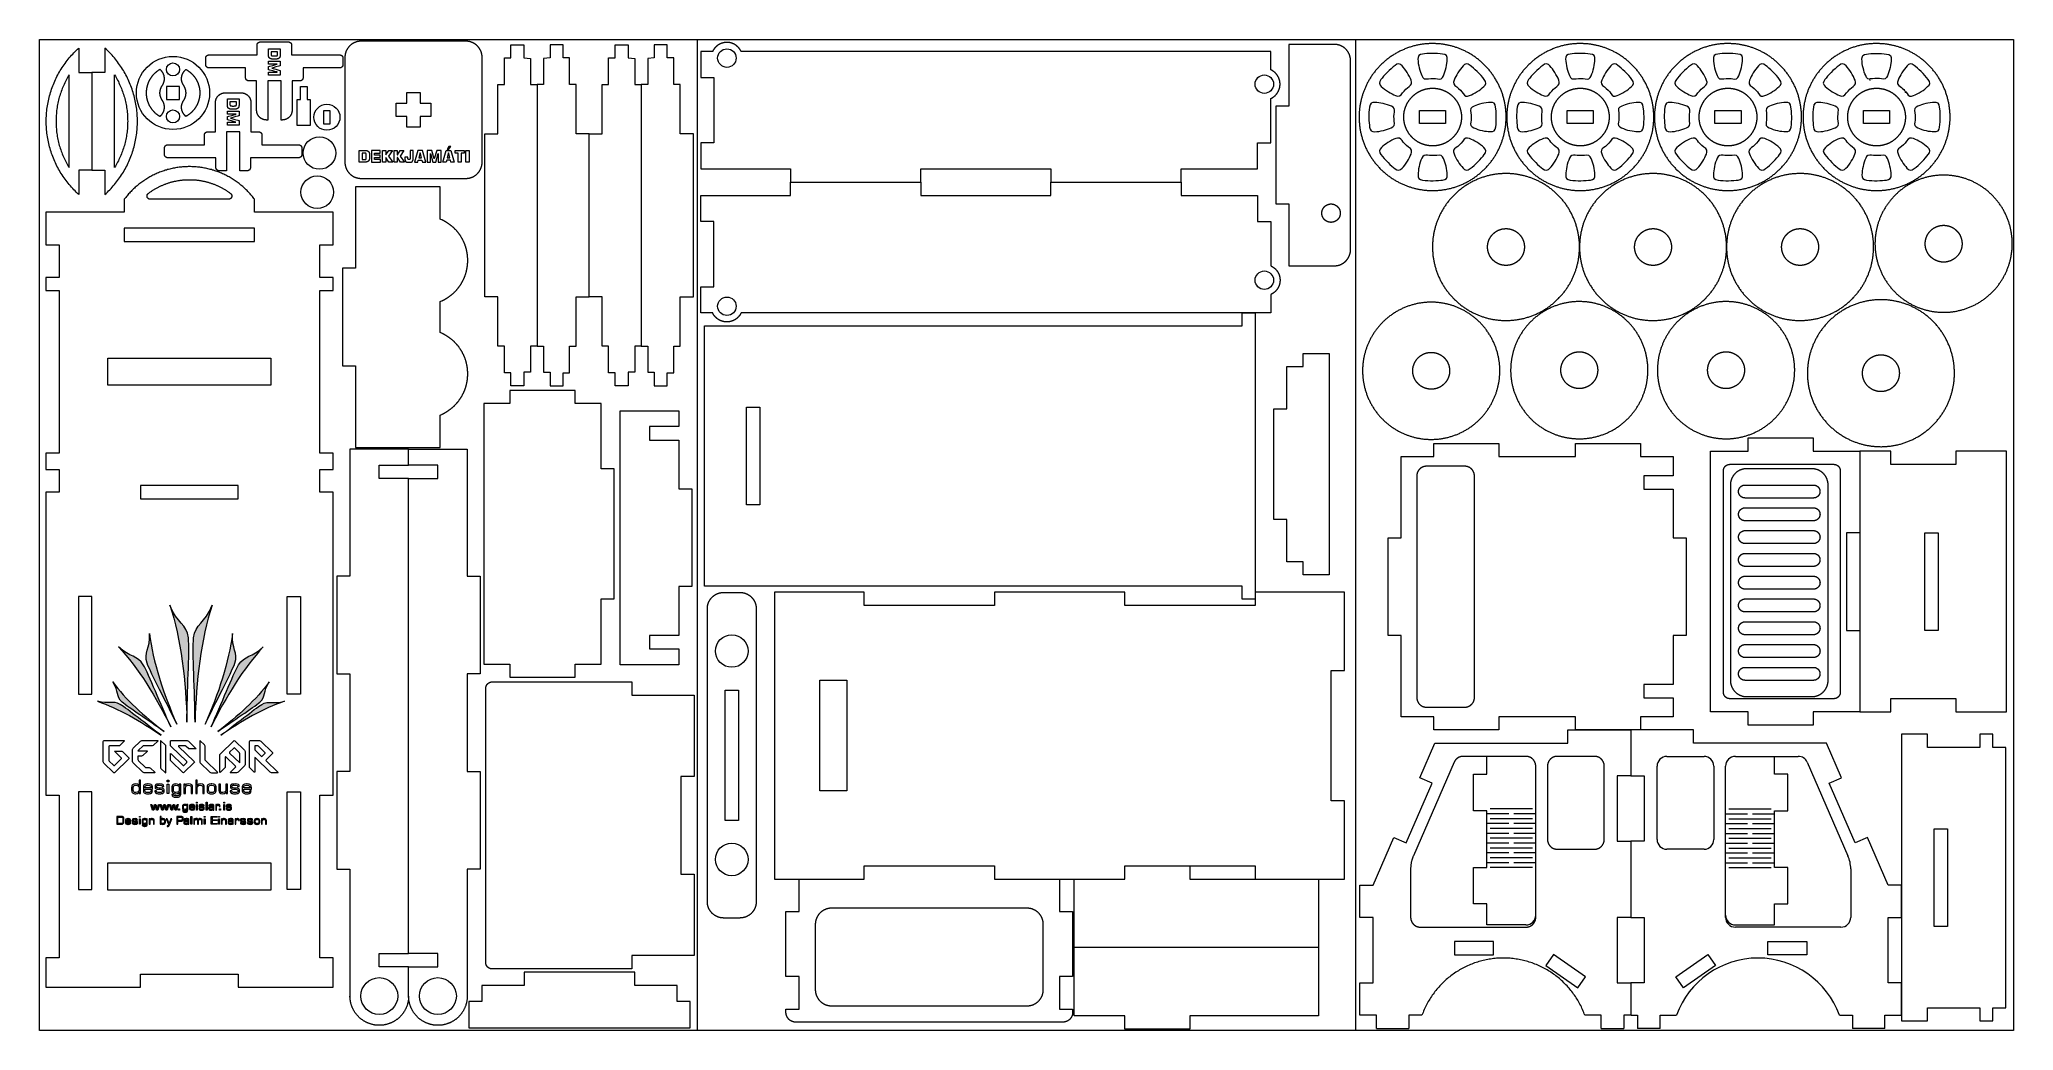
# Model space of a CAD drawing. Header units: inches. Extents: x -505 to 101, y 135 to 440.
import ezdxf

# ---------------------------------------------------------------- set-up
doc = ezdxf.new("R2010")
doc.units = ezdxf.units.IN
doc.header["$MEASUREMENT"] = 0
for name, color, linetype in [('Capa 1', 7, 'Continuous'), ('Capa 2', 20, 'Continuous'), ('Capa 3', 150, 'Continuous')]:
    doc.layers.add(name, color=color, linetype=linetype)

msp = doc.modelspace()

# ---------------------------------------------------------------- hatches: boundary and pattern name
at = {"layer": 'Capa 1', "true_color": 0x11100b}
h = msp.add_hatch(color=28, dxfattribs=at)
edge = h.paths.add_edge_path()
edge.add_spline(control_points=[(-465.15, 265.79), (-462.98, 260.19), (-459.87, 260.09), (-459.43, 255.77), (-459, 251.45), (-459.88, 239.11), (-459.88, 229.9), (-460.2, 242.35), (-461.66, 255.49), (-465.15, 265.79)], knot_values=[0, 0, 0, 0, 0.352778, 0.352778, 0.352778, 0.705556, 0.705556, 0.705556, 1.058334, 1.058334, 1.058334, 1.058334], degree=3, periodic=0)
edge.add_line((-465.15, 265.79), (-465.15, 265.79))
h = msp.add_hatch(color=28, dxfattribs=at)
edge = h.paths.add_edge_path()
edge.add_spline(control_points=[(-452.13, 265.79), (-454.3, 260.19), (-457.41, 260.09), (-457.85, 255.77), (-458.28, 251.45), (-457.4, 239.11), (-457.4, 229.9), (-457.08, 242.35), (-455.62, 255.49), (-452.13, 265.79)], knot_values=[0, 0, 0, 0, 0.352778, 0.352778, 0.352778, 0.705556, 0.705556, 0.705556, 1.058334, 1.058334, 1.058334, 1.058334], degree=3, periodic=0)
edge.add_line((-452.13, 265.79), (-452.13, 265.79))
h = msp.add_hatch(color=28, dxfattribs=at)
edge = h.paths.add_edge_path()
edge.add_spline(control_points=[(-471.35, 257.1), (-471.03, 252.34), (-473.27, 251.28), (-472.12, 247.99), (-470.96, 244.7), (-466.13, 235.97), (-463.01, 229.25), (-467, 238.43), (-470.4, 248.49), (-471.35, 257.1)], knot_values=[0, 0, 0, 0, 0.352778, 0.352778, 0.352778, 0.705556, 0.705556, 0.705556, 1.058334, 1.058334, 1.058334, 1.058334], degree=3, periodic=0)
edge.add_line((-471.35, 257.1), (-471.35, 257.1))
h = msp.add_hatch(color=28, dxfattribs=at)
edge = h.paths.add_edge_path()
edge.add_spline(control_points=[(-445.93, 257.1), (-446.25, 252.34), (-444.01, 251.28), (-445.16, 247.99), (-446.32, 244.7), (-451.14, 235.97), (-454.27, 229.25), (-450.28, 238.43), (-446.88, 248.49), (-445.93, 257.1)], knot_values=[0, 0, 0, 0, 0.352778, 0.352778, 0.352778, 0.705556, 0.705556, 0.705556, 1.058334, 1.058334, 1.058334, 1.058334], degree=3, periodic=0)
edge.add_line((-445.93, 257.1), (-445.93, 257.1))
h = msp.add_hatch(color=28, dxfattribs=at)
edge = h.paths.add_edge_path()
edge.add_spline(control_points=[(-480.85, 252.99), (-477.37, 249.6), (-475.06, 250.5), (-473.27, 247.49), (-471.49, 244.47), (-467.94, 235.19), (-464.82, 228.47), (-469.28, 237.45), (-474.81, 246.58), (-480.85, 252.99)], knot_values=[0, 0, 0, 0, 0.352778, 0.352778, 0.352778, 0.705556, 0.705556, 0.705556, 1.058334, 1.058334, 1.058334, 1.058334], degree=3, periodic=0)
edge.add_line((-480.85, 252.99), (-480.85, 252.99))
h = msp.add_hatch(color=28, dxfattribs=at)
edge = h.paths.add_edge_path()
edge.add_spline(control_points=[(-436.43, 252.99), (-439.91, 249.6), (-442.22, 250.5), (-444, 247.49), (-445.79, 244.47), (-449.33, 235.19), (-452.46, 228.47), (-448, 237.45), (-442.47, 246.58), (-436.43, 252.99)], knot_values=[0, 0, 0, 0, 0.352778, 0.352778, 0.352778, 0.705556, 0.705556, 0.705556, 1.058334, 1.058334, 1.058334, 1.058334], degree=3, periodic=0)
edge.add_line((-436.43, 252.99), (-436.43, 252.99))
h = msp.add_hatch(color=28, dxfattribs=at)
edge = h.paths.add_edge_path()
edge.add_spline(control_points=[(-487.33, 236.27), (-483.8, 235.26), (-482.63, 236.65), (-480.35, 235.3), (-478.06, 233.95), (-472.3, 229.13), (-467.77, 225.84), (-474.01, 230.14), (-481.01, 234.18), (-487.33, 236.27)], knot_values=[0, 0, 0, 0, 0.352778, 0.352778, 0.352778, 0.705556, 0.705556, 0.705556, 1.058334, 1.058334, 1.058334, 1.058334], degree=3, periodic=0)
edge.add_line((-487.33, 236.27), (-487.33, 236.27))
h = msp.add_hatch(color=28, dxfattribs=at)
edge = h.paths.add_edge_path()
edge.add_spline(control_points=[(-482.66, 242.23), (-480.69, 239.24), (-481.75, 237.78), (-479.78, 236.03), (-477.8, 234.28), (-471.42, 230.27), (-466.88, 226.97), (-472.89, 231.58), (-478.84, 236.95), (-482.66, 242.23)], knot_values=[0, 0, 0, 0, 0.352778, 0.352778, 0.352778, 0.705556, 0.705556, 0.705556, 1.058334, 1.058334, 1.058334, 1.058334], degree=3, periodic=0)
edge.add_line((-482.66, 242.23), (-482.66, 242.23))
h = msp.add_hatch(color=28, dxfattribs=at)
edge = h.paths.add_edge_path()
edge.add_spline(control_points=[(-434.62, 242.23), (-436.59, 239.24), (-435.53, 237.78), (-437.5, 236.03), (-439.47, 234.28), (-445.86, 230.27), (-450.4, 226.97), (-444.39, 231.58), (-438.43, 236.95), (-434.62, 242.23)], knot_values=[0, 0, 0, 0, 0.352778, 0.352778, 0.352778, 0.705556, 0.705556, 0.705556, 1.058334, 1.058334, 1.058334, 1.058334], degree=3, periodic=0)
edge.add_line((-434.62, 242.23), (-434.62, 242.23))
h = msp.add_hatch(color=28, dxfattribs=at)
edge = h.paths.add_edge_path()
edge.add_spline(control_points=[(-429.95, 236.27), (-433.48, 235.26), (-434.65, 236.65), (-436.93, 235.3), (-439.22, 233.95), (-444.97, 229.13), (-449.51, 225.84), (-443.27, 230.14), (-436.27, 234.18), (-429.95, 236.27)], knot_values=[0, 0, 0, 0, 0.352778, 0.352778, 0.352778, 0.705556, 0.705556, 0.705556, 1.058334, 1.058334, 1.058334, 1.058334], degree=3, periodic=0)
edge.add_line((-429.95, 236.27), (-429.95, 236.27))

# ---------------------------------------------------------------- linework, layer by layer
at = {"layer": 'Capa 1', "color": 28, "lineweight": 9, "true_color": 0x11100b}
for points in [[(-489.07, 399.43), (-493.07, 399.43), (-493.07, 391.93), (-493.46, 392.28), (-493.85, 392.65), (-494.22, 393.02), (-494.59, 393.4), (-494.96, 393.78), (-495.31, 394.17), (-495.66, 394.56), (-496, 394.97), (-496.34, 395.37), (-496.67, 395.79), (-496.99, 396.21), (-497.3, 396.63), (-497.61, 397.06), (-497.91, 397.5), (-498.2, 397.94), (-498.48, 398.39), (-498.76, 398.84), (-499.03, 399.29), (-499.29, 399.75), (-499.54, 400.22), (-499.78, 400.68), (-500.02, 401.16), (-500.24, 401.63), (-500.46, 402.11), (-500.67, 402.6), (-500.87, 403.09), (-501.07, 403.58), (-501.25, 404.07), (-501.43, 404.57), (-501.6, 405.07), (-501.75, 405.58), (-501.9, 406.08), (-502.04, 406.59), (-502.18, 407.1), (-502.3, 407.62), (-502.41, 408.13), (-502.52, 408.65), (-502.62, 409.17), (-502.7, 409.69), (-502.78, 410.21), (-502.85, 410.74), (-502.91, 411.26), (-502.96, 411.79), (-503, 412.31), (-503.03, 412.84), (-503.06, 413.37), (-503.07, 413.9), (-503.07, 414.43), (-503.07, 414.95), (-503.06, 415.48), (-503.03, 416.01), (-503, 416.54), (-502.96, 417.06), (-502.91, 417.59), (-502.85, 418.11), (-502.78, 418.64), (-502.7, 419.16), (-502.62, 419.68), (-502.52, 420.2), (-502.41, 420.72), (-502.3, 421.23), (-502.18, 421.75), (-502.04, 422.26), (-501.9, 422.77), (-501.75, 423.28), (-501.6, 423.78), (-501.43, 424.28), (-501.25, 424.78), (-501.07, 425.27), (-500.87, 425.76), (-500.67, 426.25), (-500.46, 426.74), (-500.24, 427.22), (-500.02, 427.69), (-499.78, 428.17), (-499.54, 428.64), (-499.29, 429.1), (-499.03, 429.56), (-498.76, 430.02), (-498.48, 430.47), (-498.2, 430.91), (-497.91, 431.35), (-497.61, 431.79), (-497.3, 432.22), (-496.99, 432.64), (-496.67, 433.06), (-496.34, 433.48), (-496, 433.88), (-495.66, 434.29), (-495.31, 434.68), (-494.96, 435.07), (-494.59, 435.46), (-494.22, 435.83), (-493.85, 436.2), (-493.46, 436.57), (-493.07, 436.93), (-493.07, 429.43), (-489.07, 429.43)], [(-485.07, 429.43), (-489.07, 429.43), (-489.07, 414.43), (-489.07, 399.43), (-485.07, 399.43), (-485.07, 391.93), (-484.69, 392.28), (-484.3, 392.65), (-483.93, 393.02), (-483.56, 393.4), (-483.19, 393.78), (-482.84, 394.17), (-482.49, 394.56), (-482.14, 394.97), (-481.81, 395.37), (-481.48, 395.79), (-481.16, 396.21), (-480.85, 396.63), (-480.54, 397.06), (-480.24, 397.5), (-479.95, 397.94), (-479.67, 398.39), (-479.39, 398.84), (-479.12, 399.29), (-478.86, 399.75), (-478.61, 400.22), (-478.37, 400.68), (-478.13, 401.16), (-477.91, 401.63), (-477.69, 402.11), (-477.48, 402.6), (-477.27, 403.09), (-477.08, 403.58), (-476.9, 404.07), (-476.72, 404.57), (-476.55, 405.07), (-476.39, 405.58), (-476.24, 406.08), (-476.1, 406.59), (-475.97, 407.1), (-475.85, 407.62), (-475.73, 408.13), (-475.63, 408.65), (-475.53, 409.17), (-475.45, 409.69), (-475.37, 410.21), (-475.3, 410.74), (-475.24, 411.26), (-475.19, 411.79), (-475.15, 412.31), (-475.12, 412.84), (-475.09, 413.37), (-475.08, 413.9), (-475.07, 414.43), (-475.08, 414.95), (-475.09, 415.48), (-475.12, 416.01), (-475.15, 416.54), (-475.19, 417.06), (-475.24, 417.59), (-475.3, 418.11), (-475.37, 418.64), (-475.45, 419.16), (-475.53, 419.68), (-475.63, 420.2), (-475.73, 420.72), (-475.85, 421.23), (-475.97, 421.75), (-476.1, 422.26), (-476.24, 422.77), (-476.39, 423.28), (-476.55, 423.78), (-476.72, 424.28), (-476.9, 424.78), (-477.08, 425.27), (-477.27, 425.76), (-477.48, 426.25), (-477.69, 426.74), (-477.91, 427.22), (-478.13, 427.69), (-478.37, 428.17), (-478.61, 428.64), (-478.86, 429.1), (-479.12, 429.56), (-479.39, 430.02), (-479.67, 430.47), (-479.95, 430.91), (-480.24, 431.35), (-480.54, 431.79), (-480.85, 432.22), (-481.16, 432.64), (-481.48, 433.06), (-481.81, 433.48), (-482.14, 433.89), (-482.49, 434.29), (-482.84, 434.68), (-483.19, 435.07), (-483.56, 435.46), (-483.93, 435.83), (-484.3, 436.2), (-484.69, 436.57), (-485.07, 436.93), (-485.07, 429.43)], [(-430.6, 414.81), (-430.99, 414.81), (-430.99, 426.81), (-435.09, 426.81), (-435.09, 414.81), (-435.48, 414.81), (-435.54, 414.81), (-435.59, 414.82), (-435.64, 414.82), (-435.69, 414.82), (-435.74, 414.83), (-435.79, 414.83), (-435.85, 414.84), (-435.9, 414.84), (-435.95, 414.85), (-436, 414.86), (-436.05, 414.87), (-436.1, 414.88), (-436.15, 414.89), (-436.2, 414.9), (-436.25, 414.91), (-436.3, 414.93), (-436.35, 414.94), (-436.4, 414.96), (-436.45, 414.97), (-436.5, 414.99), (-436.55, 415.01), (-436.6, 415.03), (-436.64, 415.05), (-436.69, 415.07), (-436.74, 415.09), (-436.79, 415.11), (-436.83, 415.13), (-436.88, 415.16), (-436.92, 415.18), (-436.97, 415.21), (-437.01, 415.23), (-437.06, 415.26), (-437.1, 415.29), (-437.15, 415.32), (-437.19, 415.34), (-437.23, 415.37), (-437.27, 415.41), (-437.31, 415.44), (-437.35, 415.47), (-437.39, 415.5), (-437.43, 415.53), (-437.47, 415.57), (-437.51, 415.6), (-437.55, 415.64), (-437.59, 415.67), (-437.62, 415.71), (-437.66, 415.75), (-437.7, 415.79), (-437.73, 415.82), (-437.76, 415.86), (-437.8, 415.9), (-437.83, 415.94), (-437.86, 415.98), (-437.89, 416.03), (-437.92, 416.07), (-437.95, 416.11), (-437.98, 416.15), (-438.01, 416.2), (-438.04, 416.24), (-438.07, 416.28), (-438.09, 416.33), (-438.12, 416.37), (-438.14, 416.42), (-438.16, 416.47), (-438.19, 416.51), (-438.21, 416.56), (-438.23, 416.61), (-438.25, 416.65), (-438.27, 416.7), (-438.29, 416.75), (-438.31, 416.8), (-438.32, 416.85), (-438.34, 416.9), (-438.36, 416.95), (-438.37, 417), (-438.38, 417.05), (-438.4, 417.1), (-438.41, 417.15), (-438.42, 417.2), (-438.43, 417.25), (-438.44, 417.3), (-438.45, 417.35), (-438.46, 417.4), (-438.46, 417.45), (-438.47, 417.5), (-438.47, 417.56), (-438.48, 417.61), (-438.48, 417.66), (-438.48, 417.71), (-438.48, 417.76), (-438.48, 417.81), (-438.48, 426.81), (-440.86, 426.81), (-440.88, 426.81), (-440.9, 426.81), (-440.91, 426.82), (-440.93, 426.82), (-440.95, 426.82), (-440.96, 426.82), (-440.98, 426.82), (-441, 426.82), (-441.02, 426.83), (-441.03, 426.83), (-441.05, 426.83), (-441.07, 426.84), (-441.08, 426.84), (-441.1, 426.84), (-441.12, 426.85), (-441.13, 426.85), (-441.15, 426.86), (-441.17, 426.86), (-441.18, 426.87), (-441.2, 426.87), (-441.22, 426.88), (-441.23, 426.89), (-441.25, 426.89), (-441.26, 426.9), (-441.28, 426.91), (-441.29, 426.91), (-441.31, 426.92), (-441.33, 426.93), (-441.34, 426.94), (-441.36, 426.94), (-441.37, 426.95), (-441.39, 426.96), (-441.4, 426.97), (-441.41, 426.98), (-441.43, 426.99), (-441.44, 427), (-441.46, 427.01), (-441.47, 427.02), (-441.48, 427.03), (-441.5, 427.04), (-441.51, 427.05), (-441.52, 427.07), (-441.54, 427.08), (-441.55, 427.09), (-441.56, 427.1), (-441.57, 427.11), (-441.59, 427.13), (-441.6, 427.14), (-441.61, 427.15), (-441.62, 427.16), (-441.63, 427.18), (-441.64, 427.19), (-441.65, 427.2), (-441.66, 427.22), (-441.67, 427.23), (-441.68, 427.25), (-441.69, 427.26), (-441.7, 427.27), (-441.71, 427.29), (-441.72, 427.3), (-441.73, 427.32), (-441.74, 427.33), (-441.75, 427.35), (-441.75, 427.36), (-441.76, 427.38), (-441.77, 427.4), (-441.78, 427.41), (-441.78, 427.43), (-441.79, 427.44), (-441.8, 427.46), (-441.8, 427.48), (-441.81, 427.49), (-441.81, 427.51), (-441.82, 427.52), (-441.82, 427.54), (-441.83, 427.56), (-441.83, 427.57), (-441.84, 427.59), (-441.84, 427.61), (-441.84, 427.63), (-441.85, 427.64), (-441.85, 427.66), (-441.85, 427.68), (-441.85, 427.69), (-441.86, 427.71), (-441.86, 427.73), (-441.86, 427.75), (-441.86, 427.76), (-441.86, 427.78), (-441.86, 427.8), (-441.86, 427.81), (-441.86, 430.81), (-453.11, 430.81), (-453.13, 430.81), (-453.15, 430.81), (-453.17, 430.82), (-453.18, 430.82), (-453.2, 430.82), (-453.22, 430.82), (-453.23, 430.82), (-453.25, 430.82), (-453.27, 430.83), (-453.29, 430.83), (-453.3, 430.83), (-453.32, 430.84), (-453.34, 430.84), (-453.35, 430.84), (-453.37, 430.85), (-453.39, 430.85), (-453.4, 430.86), (-453.42, 430.86), (-453.44, 430.87), (-453.45, 430.87), (-453.47, 430.88), (-453.48, 430.89), (-453.5, 430.89), (-453.52, 430.9), (-453.53, 430.91), (-453.55, 430.91), (-453.56, 430.92), (-453.58, 430.93), (-453.59, 430.94), (-453.61, 430.95), (-453.62, 430.95), (-453.64, 430.96), (-453.65, 430.97), (-453.67, 430.98), (-453.68, 430.99), (-453.7, 431), (-453.71, 431.01), (-453.72, 431.02), (-453.74, 431.03), (-453.75, 431.04), (-453.76, 431.05), (-453.78, 431.07), (-453.79, 431.08), (-453.8, 431.09), (-453.81, 431.1), (-453.83, 431.11), (-453.84, 431.13), (-453.85, 431.14), (-453.86, 431.15), (-453.87, 431.16), (-453.88, 431.18), (-453.9, 431.19), (-453.91, 431.2), (-453.92, 431.22), (-453.93, 431.23), (-453.94, 431.25), (-453.95, 431.26), (-453.96, 431.27), (-453.96, 431.29), (-453.97, 431.3), (-453.98, 431.32), (-453.99, 431.33), (-454, 431.35), (-454.01, 431.36), (-454.01, 431.38), (-454.02, 431.4), (-454.03, 431.41), (-454.04, 431.43), (-454.04, 431.44), (-454.05, 431.46), (-454.05, 431.48), (-454.06, 431.49), (-454.07, 431.51), (-454.07, 431.52), (-454.08, 431.54), (-454.08, 431.56), (-454.08, 431.57), (-454.09, 431.59), (-454.09, 431.61), (-454.1, 431.63), (-454.1, 431.64), (-454.1, 431.66), (-454.1, 431.68), (-454.11, 431.69), (-454.11, 431.71), (-454.11, 431.73), (-454.11, 431.74), (-454.11, 431.76), (-454.11, 431.78), (-454.11, 431.8), (-454.11, 431.81), (-454.11, 433.81), (-454.11, 433.83), (-454.11, 433.85), (-454.11, 433.87), (-454.11, 433.88), (-454.11, 433.9), (-454.11, 433.92), (-454.11, 433.93), (-454.1, 433.95), (-454.1, 433.97), (-454.1, 433.99), (-454.1, 434), (-454.09, 434.02), (-454.09, 434.04), (-454.08, 434.05), (-454.08, 434.07), (-454.08, 434.09), (-454.07, 434.1), (-454.07, 434.12), (-454.06, 434.14), (-454.05, 434.15), (-454.05, 434.17), (-454.04, 434.18), (-454.04, 434.2), (-454.03, 434.22), (-454.02, 434.23), (-454.01, 434.25), (-454.01, 434.26), (-454, 434.28), (-453.99, 434.29), (-453.98, 434.31), (-453.97, 434.32), (-453.96, 434.34), (-453.96, 434.35), (-453.95, 434.37), (-453.94, 434.38), (-453.93, 434.4), (-453.92, 434.41), (-453.91, 434.42), (-453.9, 434.44), (-453.88, 434.45), (-453.87, 434.46), (-453.86, 434.48), (-453.85, 434.49), (-453.84, 434.5), (-453.83, 434.51), (-453.81, 434.53), (-453.8, 434.54), (-453.79, 434.55), (-453.78, 434.56), (-453.76, 434.57), (-453.75, 434.58), (-453.74, 434.6), (-453.72, 434.61), (-453.71, 434.62), (-453.7, 434.63), (-453.68, 434.64), (-453.67, 434.65), (-453.65, 434.66), (-453.64, 434.67), (-453.62, 434.67), (-453.61, 434.68), (-453.59, 434.69), (-453.58, 434.7), (-453.56, 434.71), (-453.55, 434.71), (-453.53, 434.72), (-453.52, 434.73), (-453.5, 434.74), (-453.48, 434.74), (-453.47, 434.75), (-453.45, 434.75), (-453.44, 434.76), (-453.42, 434.77), (-453.4, 434.77), (-453.39, 434.78), (-453.37, 434.78), (-453.35, 434.78), (-453.34, 434.79), (-453.32, 434.79), (-453.3, 434.8), (-453.29, 434.8), (-453.27, 434.8), (-453.25, 434.8), (-453.23, 434.81), (-453.22, 434.81), (-453.2, 434.81), (-453.18, 434.81), (-453.17, 434.81), (-453.15, 434.81), (-453.13, 434.81), (-453.11, 434.81), (-438.33, 434.81), (-438.33, 437.81), (-438.33, 437.83), (-438.33, 437.85), (-438.33, 437.87), (-438.33, 437.88), (-438.33, 437.9), (-438.33, 437.92), (-438.33, 437.93), (-438.32, 437.95), (-438.32, 437.97), (-438.32, 437.99), (-438.32, 438), (-438.31, 438.02), (-438.31, 438.04), (-438.31, 438.05), (-438.3, 438.07), (-438.3, 438.09), (-438.29, 438.1), (-438.29, 438.12), (-438.28, 438.14), (-438.28, 438.15), (-438.27, 438.17), (-438.26, 438.18), (-438.26, 438.2), (-438.25, 438.22), (-438.24, 438.23), (-438.24, 438.25), (-438.23, 438.26), (-438.22, 438.28), (-438.21, 438.29), (-438.2, 438.31), (-438.19, 438.32), (-438.19, 438.34), (-438.18, 438.35), (-438.17, 438.37), (-438.16, 438.38), (-438.15, 438.4), (-438.14, 438.41), (-438.13, 438.42), (-438.12, 438.44), (-438.11, 438.45), (-438.09, 438.46), (-438.08, 438.48), (-438.07, 438.49), (-438.06, 438.5), (-438.05, 438.51), (-438.04, 438.53), (-438.02, 438.54), (-438.01, 438.55), (-438, 438.56), (-437.98, 438.57), (-437.97, 438.58), (-437.96, 438.6), (-437.94, 438.61), (-437.93, 438.62), (-437.92, 438.63), (-437.9, 438.64), (-437.89, 438.65), (-437.87, 438.66), (-437.86, 438.67), (-437.84, 438.67), (-437.83, 438.68), (-437.81, 438.69), (-437.8, 438.7), (-437.78, 438.71), (-437.77, 438.71), (-437.75, 438.72), (-437.74, 438.73), (-437.72, 438.74), (-437.71, 438.74), (-437.69, 438.75), (-437.67, 438.75), (-437.66, 438.76), (-437.64, 438.77), (-437.62, 438.77), (-437.61, 438.78), (-437.59, 438.78), (-437.57, 438.78), (-437.56, 438.79), (-437.54, 438.79), (-437.52, 438.8), (-437.51, 438.8), (-437.49, 438.8), (-437.47, 438.8), (-437.46, 438.81), (-437.44, 438.81), (-437.42, 438.81), (-437.4, 438.81), (-437.39, 438.81), (-437.37, 438.81), (-437.35, 438.81), (-437.33, 438.81), (-428.75, 438.81), (-428.73, 438.81), (-428.72, 438.81), (-428.7, 438.81), (-428.68, 438.81), (-428.67, 438.81), (-428.65, 438.81), (-428.63, 438.81), (-428.61, 438.8), (-428.6, 438.8), (-428.58, 438.8), (-428.56, 438.8), (-428.55, 438.79), (-428.53, 438.79), (-428.51, 438.78), (-428.5, 438.78), (-428.48, 438.78), (-428.46, 438.77), (-428.45, 438.77), (-428.43, 438.76), (-428.41, 438.75), (-428.4, 438.75), (-428.38, 438.74), (-428.37, 438.74), (-428.35, 438.73), (-428.33, 438.72), (-428.32, 438.71), (-428.3, 438.71), (-428.29, 438.7), (-428.27, 438.69), (-428.26, 438.68), (-428.24, 438.67), (-428.23, 438.67), (-428.21, 438.66), (-428.2, 438.65), (-428.18, 438.64), (-428.17, 438.63), (-428.16, 438.62), (-428.14, 438.61), (-428.13, 438.6), (-428.11, 438.58), (-428.1, 438.57), (-428.09, 438.56), (-428.08, 438.55), (-428.06, 438.54), (-428.05, 438.53), (-428.04, 438.51), (-428.03, 438.5), (-428.01, 438.49), (-428, 438.48), (-427.99, 438.46), (-427.98, 438.45), (-427.97, 438.44), (-427.96, 438.42), (-427.95, 438.41), (-427.94, 438.4), (-427.93, 438.38), (-427.92, 438.37), (-427.91, 438.35), (-427.9, 438.34), (-427.89, 438.32), (-427.88, 438.31), (-427.87, 438.29), (-427.87, 438.28), (-427.86, 438.26), (-427.85, 438.25), (-427.84, 438.23), (-427.84, 438.22), (-427.83, 438.2), (-427.82, 438.18), (-427.82, 438.17), (-427.81, 438.15), (-427.8, 438.14), (-427.8, 438.12), (-427.79, 438.1), (-427.79, 438.09), (-427.78, 438.07), (-427.78, 438.05), (-427.78, 438.04), (-427.77, 438.02), (-427.77, 438), (-427.77, 437.99), (-427.76, 437.97), (-427.76, 437.95), (-427.76, 437.93), (-427.76, 437.92), (-427.76, 437.9), (-427.75, 437.88), (-427.75, 437.87), (-427.75, 437.85), (-427.75, 437.83), (-427.75, 437.81), (-427.75, 434.81), (-412.97, 434.81), (-412.96, 434.81), (-412.94, 434.81), (-412.92, 434.81), (-412.9, 434.81), (-412.89, 434.81), (-412.87, 434.81), (-412.85, 434.81), (-412.83, 434.8), (-412.82, 434.8), (-412.8, 434.8), (-412.78, 434.8), (-412.77, 434.79), (-412.75, 434.79), (-412.73, 434.78), (-412.72, 434.78), (-412.7, 434.78), (-412.68, 434.77), (-412.67, 434.77), (-412.65, 434.76), (-412.63, 434.75), (-412.62, 434.75), (-412.6, 434.74), (-412.59, 434.74), (-412.57, 434.73), (-412.55, 434.72), (-412.54, 434.71), (-412.52, 434.71), (-412.51, 434.7), (-412.49, 434.69), (-412.48, 434.68), (-412.46, 434.67), (-412.45, 434.67), (-412.43, 434.66), (-412.42, 434.65), (-412.4, 434.64), (-412.39, 434.63), (-412.38, 434.62), (-412.36, 434.61), (-412.35, 434.6), (-412.34, 434.58), (-412.32, 434.57), (-412.31, 434.56), (-412.3, 434.55), (-412.28, 434.54), (-412.27, 434.53), (-412.26, 434.51), (-412.25, 434.5), (-412.24, 434.49), (-412.22, 434.48), (-412.21, 434.46), (-412.2, 434.45), (-412.19, 434.44), (-412.18, 434.42), (-412.17, 434.41), (-412.16, 434.4), (-412.15, 434.38), (-412.14, 434.37), (-412.13, 434.35), (-412.12, 434.34), (-412.11, 434.32), (-412.1, 434.31), (-412.09, 434.29), (-412.09, 434.28), (-412.08, 434.26), (-412.07, 434.25), (-412.06, 434.23), (-412.06, 434.22), (-412.05, 434.2), (-412.04, 434.18), (-412.04, 434.17), (-412.03, 434.15), (-412.03, 434.14), (-412.02, 434.12), (-412.02, 434.1), (-412.01, 434.09), (-412.01, 434.07), (-412, 434.05), (-412, 434.04), (-411.99, 434.02), (-411.99, 434), (-411.99, 433.99), (-411.98, 433.97), (-411.98, 433.95), (-411.98, 433.93), (-411.98, 433.92), (-411.98, 433.9), (-411.97, 433.88), (-411.97, 433.87), (-411.97, 433.85), (-411.97, 433.83), (-411.97, 433.81), (-411.97, 431.81), (-411.97, 431.8), (-411.97, 431.78), (-411.97, 431.76), (-411.97, 431.74), (-411.98, 431.73), (-411.98, 431.71), (-411.98, 431.69), (-411.98, 431.68), (-411.98, 431.66), (-411.99, 431.64), (-411.99, 431.63), (-411.99, 431.61), (-412, 431.59), (-412, 431.57), (-412.01, 431.56), (-412.01, 431.54), (-412.02, 431.52), (-412.02, 431.51), (-412.03, 431.49), (-412.03, 431.48), (-412.04, 431.46), (-412.04, 431.44), (-412.05, 431.43), (-412.06, 431.41), (-412.06, 431.4), (-412.07, 431.38), (-412.08, 431.36), (-412.09, 431.35), (-412.09, 431.33), (-412.1, 431.32), (-412.11, 431.3), (-412.12, 431.29), (-412.13, 431.27), (-412.14, 431.26), (-412.15, 431.25), (-412.16, 431.23), (-412.17, 431.22), (-412.18, 431.2), (-412.19, 431.19), (-412.2, 431.18), (-412.21, 431.16), (-412.22, 431.15), (-412.24, 431.14), (-412.25, 431.13), (-412.26, 431.11), (-412.27, 431.1), (-412.28, 431.09), (-412.3, 431.08), (-412.31, 431.07), (-412.32, 431.05), (-412.34, 431.04), (-412.35, 431.03), (-412.36, 431.02), (-412.38, 431.01), (-412.39, 431), (-412.4, 430.99), (-412.42, 430.98), (-412.43, 430.97), (-412.45, 430.96), (-412.46, 430.95), (-412.48, 430.95), (-412.49, 430.94), (-412.51, 430.93), (-412.52, 430.92), (-412.54, 430.91), (-412.55, 430.91), (-412.57, 430.9), (-412.59, 430.89), (-412.6, 430.89), (-412.62, 430.88), (-412.63, 430.87), (-412.65, 430.87), (-412.67, 430.86), (-412.68, 430.86), (-412.7, 430.85), (-412.72, 430.85), (-412.73, 430.84), (-412.75, 430.84), (-412.77, 430.84), (-412.78, 430.83), (-412.8, 430.83), (-412.82, 430.83), (-412.83, 430.82), (-412.85, 430.82), (-412.87, 430.82), (-412.89, 430.82), (-412.9, 430.82), (-412.92, 430.82), (-412.94, 430.81), (-412.96, 430.81), (-412.97, 430.81), (-424.22, 430.81), (-424.22, 427.81), (-424.22, 427.8), (-424.23, 427.78), (-424.23, 427.76), (-424.23, 427.75), (-424.23, 427.73), (-424.23, 427.71), (-424.23, 427.69), (-424.23, 427.68), (-424.24, 427.66), (-424.24, 427.64), (-424.24, 427.63), (-424.25, 427.61), (-424.25, 427.59), (-424.25, 427.57), (-424.26, 427.56), (-424.26, 427.54), (-424.27, 427.52), (-424.27, 427.51), (-424.28, 427.49), (-424.28, 427.48), (-424.29, 427.46), (-424.3, 427.44), (-424.3, 427.43), (-424.31, 427.41), (-424.32, 427.4), (-424.32, 427.38), (-424.33, 427.36), (-424.34, 427.35), (-424.35, 427.33), (-424.36, 427.32), (-424.36, 427.3), (-424.37, 427.29), (-424.38, 427.27), (-424.39, 427.26), (-424.4, 427.25), (-424.41, 427.23), (-424.42, 427.22), (-424.43, 427.2), (-424.44, 427.19), (-424.45, 427.18), (-424.46, 427.16), (-424.48, 427.15), (-424.49, 427.14), (-424.5, 427.13), (-424.51, 427.11), (-424.52, 427.1), (-424.54, 427.09), (-424.55, 427.08), (-424.56, 427.07), (-424.57, 427.05), (-424.59, 427.04), (-424.6, 427.03), (-424.62, 427.02), (-424.63, 427.01), (-424.64, 427), (-424.66, 426.99), (-424.67, 426.98), (-424.69, 426.97), (-424.7, 426.96), (-424.71, 426.95), (-424.73, 426.94), (-424.74, 426.94), (-424.76, 426.93), (-424.78, 426.92), (-424.79, 426.91), (-424.81, 426.91), (-424.82, 426.9), (-424.84, 426.89), (-424.85, 426.89), (-424.87, 426.88), (-424.89, 426.87), (-424.9, 426.87), (-424.92, 426.86), (-424.94, 426.86), (-424.95, 426.85), (-424.97, 426.85), (-424.99, 426.84), (-425, 426.84), (-425.02, 426.84), (-425.04, 426.83), (-425.05, 426.83), (-425.07, 426.83), (-425.09, 426.82), (-425.1, 426.82), (-425.12, 426.82), (-425.14, 426.82), (-425.16, 426.82), (-425.17, 426.82), (-425.19, 426.81), (-425.21, 426.81), (-425.22, 426.81), (-427.6, 426.81), (-427.6, 417.81), (-427.6, 417.76), (-427.6, 417.71), (-427.61, 417.66), (-427.61, 417.61), (-427.61, 417.56), (-427.62, 417.5), (-427.62, 417.45), (-427.63, 417.4), (-427.64, 417.35), (-427.65, 417.3), (-427.66, 417.25), (-427.67, 417.2), (-427.68, 417.15), (-427.69, 417.1), (-427.7, 417.05), (-427.72, 417), (-427.73, 416.95), (-427.75, 416.9), (-427.76, 416.85), (-427.78, 416.8), (-427.8, 416.75), (-427.82, 416.7), (-427.83, 416.65), (-427.86, 416.61), (-427.88, 416.56), (-427.9, 416.51), (-427.92, 416.47), (-427.95, 416.42), (-427.97, 416.37), (-428, 416.33), (-428.02, 416.28), (-428.05, 416.24), (-428.08, 416.2), (-428.1, 416.15), (-428.13, 416.11), (-428.16, 416.07), (-428.19, 416.03), (-428.22, 415.98), (-428.26, 415.94), (-428.29, 415.9), (-428.32, 415.86), (-428.36, 415.82), (-428.39, 415.79), (-428.43, 415.75), (-428.46, 415.71), (-428.5, 415.67), (-428.54, 415.64), (-428.57, 415.6), (-428.61, 415.57), (-428.65, 415.53), (-428.69, 415.5), (-428.73, 415.47), (-428.77, 415.44), (-428.81, 415.41), (-428.85, 415.37), (-428.9, 415.34), (-428.94, 415.32), (-428.98, 415.29), (-429.03, 415.26), (-429.07, 415.23), (-429.12, 415.21), (-429.16, 415.18), (-429.21, 415.16), (-429.25, 415.13), (-429.3, 415.11), (-429.35, 415.09), (-429.39, 415.07), (-429.44, 415.05), (-429.49, 415.03), (-429.54, 415.01), (-429.59, 414.99), (-429.63, 414.97), (-429.68, 414.96), (-429.73, 414.94), (-429.78, 414.93), (-429.83, 414.91), (-429.88, 414.9), (-429.93, 414.89), (-429.98, 414.88), (-430.04, 414.87), (-430.09, 414.86), (-430.14, 414.85), (-430.19, 414.84), (-430.24, 414.84), (-430.29, 414.83), (-430.34, 414.83), (-430.39, 414.82), (-430.45, 414.82), (-430.5, 414.82), (-430.55, 414.81), (-430.6, 414.81)], [(-406.39, 396.88), (-374.19, 396.88), (-374.12, 396.88), (-374.06, 396.88), (-373.99, 396.89), (-373.93, 396.89), (-373.87, 396.89), (-373.8, 396.9), (-373.74, 396.91), (-373.68, 396.91), (-373.61, 396.92), (-373.55, 396.93), (-373.49, 396.94), (-373.43, 396.95), (-373.37, 396.96), (-373.3, 396.97), (-373.24, 396.98), (-373.18, 396.99), (-373.12, 397.01), (-373.06, 397.02), (-373, 397.04), (-372.94, 397.05), (-372.88, 397.07), (-372.82, 397.09), (-372.76, 397.11), (-372.71, 397.12), (-372.65, 397.14), (-372.59, 397.16), (-372.53, 397.18), (-372.47, 397.2), (-372.42, 397.23), (-372.36, 397.25), (-372.3, 397.27), (-372.25, 397.3), (-372.19, 397.32), (-372.14, 397.35), (-372.08, 397.37), (-372.03, 397.4), (-371.97, 397.43), (-371.92, 397.46), (-371.87, 397.48), (-371.81, 397.51), (-371.76, 397.54), (-371.71, 397.57), (-371.66, 397.6), (-371.61, 397.64), (-371.56, 397.67), (-371.51, 397.7), (-371.46, 397.73), (-371.41, 397.77), (-371.36, 397.8), (-371.31, 397.84), (-371.26, 397.87), (-371.21, 397.91), (-371.16, 397.95), (-371.12, 397.98), (-371.07, 398.02), (-371.02, 398.06), (-370.98, 398.1), (-370.93, 398.14), (-370.89, 398.18), (-370.84, 398.22), (-370.8, 398.26), (-370.76, 398.3), (-370.72, 398.34), (-370.67, 398.39), (-370.63, 398.43), (-370.59, 398.47), (-370.55, 398.52), (-370.51, 398.56), (-370.47, 398.61), (-370.43, 398.65), (-370.39, 398.7), (-370.35, 398.75), (-370.32, 398.79), (-370.28, 398.84), (-370.24, 398.89), (-370.21, 398.94), (-370.17, 398.99), (-370.14, 399.04), (-370.1, 399.08), (-370.07, 399.13), (-370.04, 399.19), (-370.01, 399.24), (-369.97, 399.29), (-369.94, 399.34), (-369.91, 399.39), (-369.88, 399.44), (-369.85, 399.5), (-369.83, 399.55), (-369.8, 399.6), (-369.77, 399.66), (-369.74, 399.71), (-369.72, 399.77), (-369.69, 399.82), (-369.67, 399.88), (-369.64, 399.93), (-369.62, 399.99), (-369.6, 400.05), (-369.58, 400.1), (-369.55, 400.16), (-369.53, 400.22), (-369.51, 400.28), (-369.49, 400.33), (-369.48, 400.39), (-369.46, 400.45), (-369.44, 400.51), (-369.42, 400.57), (-369.41, 400.63), (-369.39, 400.69), (-369.38, 400.75), (-369.37, 400.81), (-369.35, 400.87), (-369.34, 400.93), (-369.33, 401), (-369.32, 401.06), (-369.31, 401.12), (-369.3, 401.18), (-369.29, 401.24), (-369.28, 401.31), (-369.28, 401.37), (-369.27, 401.43), (-369.27, 401.5), (-369.26, 401.56), (-369.26, 401.62), (-369.25, 401.69), (-369.25, 401.75), (-369.25, 401.82), (-369.25, 434.02), (-369.25, 434.09), (-369.25, 434.15), (-369.25, 434.21), (-369.26, 434.28), (-369.26, 434.34), (-369.27, 434.41), (-369.27, 434.47), (-369.28, 434.53), (-369.28, 434.6), (-369.29, 434.66), (-369.3, 434.72), (-369.31, 434.78), (-369.32, 434.84), (-369.33, 434.91), (-369.34, 434.97), (-369.35, 435.03), (-369.37, 435.09), (-369.38, 435.15), (-369.39, 435.21), (-369.41, 435.27), (-369.42, 435.33), (-369.44, 435.39), (-369.46, 435.45), (-369.48, 435.51), (-369.49, 435.57), (-369.51, 435.63), (-369.53, 435.68), (-369.55, 435.74), (-369.58, 435.8), (-369.6, 435.85), (-369.62, 435.91), (-369.64, 435.97), (-369.67, 436.02), (-369.69, 436.08), (-369.72, 436.13), (-369.74, 436.19), (-369.77, 436.24), (-369.8, 436.3), (-369.83, 436.35), (-369.85, 436.4), (-369.88, 436.46), (-369.91, 436.51), (-369.94, 436.56), (-369.97, 436.61), (-370.01, 436.67), (-370.04, 436.72), (-370.07, 436.77), (-370.1, 436.82), (-370.14, 436.87), (-370.17, 436.92), (-370.21, 436.96), (-370.24, 437.01), (-370.28, 437.06), (-370.32, 437.11), (-370.35, 437.16), (-370.39, 437.2), (-370.43, 437.25), (-370.47, 437.29), (-370.51, 437.34), (-370.55, 437.38), (-370.59, 437.43), (-370.63, 437.47), (-370.67, 437.51), (-370.72, 437.56), (-370.76, 437.6), (-370.8, 437.64), (-370.84, 437.68), (-370.89, 437.72), (-370.93, 437.76), (-370.98, 437.8), (-371.02, 437.84), (-371.07, 437.88), (-371.12, 437.92), (-371.16, 437.95), (-371.21, 437.99), (-371.26, 438.03), (-371.31, 438.06), (-371.36, 438.1), (-371.41, 438.13), (-371.46, 438.17), (-371.51, 438.2), (-371.56, 438.23), (-371.61, 438.27), (-371.66, 438.3), (-371.71, 438.33), (-371.76, 438.36), (-371.81, 438.39), (-371.87, 438.42), (-371.92, 438.45), (-371.97, 438.47), (-372.03, 438.5), (-372.08, 438.53), (-372.14, 438.55), (-372.19, 438.58), (-372.25, 438.6), (-372.3, 438.63), (-372.36, 438.65), (-372.42, 438.67), (-372.47, 438.7), (-372.53, 438.72), (-372.59, 438.74), (-372.65, 438.76), (-372.71, 438.78), (-372.76, 438.8), (-372.82, 438.81), (-372.88, 438.83), (-372.94, 438.85), (-373, 438.86), (-373.06, 438.88), (-373.12, 438.89), (-373.18, 438.91), (-373.24, 438.92), (-373.3, 438.93), (-373.37, 438.94), (-373.43, 438.95), (-373.49, 438.96), (-373.55, 438.97), (-373.61, 438.98), (-373.68, 438.99), (-373.74, 439), (-373.8, 439), (-373.87, 439.01), (-373.93, 439.01), (-373.99, 439.02), (-374.06, 439.02), (-374.12, 439.02), (-374.19, 439.02), (-406.39, 439.02), (-406.46, 439.02), (-406.52, 439.02), (-406.59, 439.02), (-406.65, 439.02), (-406.71, 439.01), (-406.78, 439.01), (-406.84, 439), (-406.9, 439), (-406.97, 438.99), (-407.03, 438.98), (-407.09, 438.97), (-407.15, 438.96), (-407.22, 438.95), (-407.28, 438.94), (-407.34, 438.93), (-407.4, 438.92), (-407.46, 438.91), (-407.52, 438.89), (-407.58, 438.88), (-407.64, 438.86), (-407.7, 438.85), (-407.76, 438.83), (-407.82, 438.81), (-407.88, 438.8), (-407.94, 438.78), (-408, 438.76), (-408.05, 438.74), (-408.11, 438.72), (-408.17, 438.7), (-408.23, 438.67), (-408.28, 438.65), (-408.34, 438.63), (-408.39, 438.6), (-408.45, 438.58), (-408.51, 438.55), (-408.56, 438.53), (-408.61, 438.5), (-408.67, 438.47), (-408.72, 438.45), (-408.78, 438.42), (-408.83, 438.39), (-408.88, 438.36), (-408.93, 438.33), (-408.99, 438.3), (-409.04, 438.27), (-409.09, 438.23), (-409.14, 438.2), (-409.19, 438.17), (-409.24, 438.13), (-409.29, 438.1), (-409.34, 438.06), (-409.38, 438.03), (-409.43, 437.99), (-409.48, 437.95), (-409.53, 437.92), (-409.57, 437.88), (-409.62, 437.84), (-409.66, 437.8), (-409.71, 437.76), (-409.75, 437.72), (-409.8, 437.68), (-409.84, 437.64), (-409.89, 437.6), (-409.93, 437.56), (-409.97, 437.51), (-410.01, 437.47), (-410.05, 437.43), (-410.09, 437.38), (-410.13, 437.34), (-410.17, 437.29), (-410.21, 437.25), (-410.25, 437.2), (-410.29, 437.16), (-410.33, 437.11), (-410.36, 437.06), (-410.4, 437.01), (-410.43, 436.96), (-410.47, 436.92), (-410.5, 436.87), (-410.54, 436.82), (-410.57, 436.77), (-410.6, 436.72), (-410.64, 436.67), (-410.67, 436.61), (-410.7, 436.56), (-410.73, 436.51), (-410.76, 436.46), (-410.79, 436.4), (-410.82, 436.35), (-410.85, 436.3), (-410.87, 436.24), (-410.9, 436.19), (-410.93, 436.13), (-410.95, 436.08), (-410.98, 436.02), (-411, 435.97), (-411.02, 435.91), (-411.05, 435.85), (-411.07, 435.8), (-411.09, 435.74), (-411.11, 435.68), (-411.13, 435.63), (-411.15, 435.57), (-411.17, 435.51), (-411.19, 435.45), (-411.2, 435.39), (-411.22, 435.33), (-411.23, 435.27), (-411.25, 435.21), (-411.26, 435.15), (-411.28, 435.09), (-411.29, 435.03), (-411.3, 434.97), (-411.31, 434.91), (-411.32, 434.84), (-411.33, 434.78), (-411.34, 434.72), (-411.35, 434.66), (-411.36, 434.6), (-411.37, 434.53), (-411.37, 434.47), (-411.38, 434.41), (-411.38, 434.34), (-411.39, 434.28), (-411.39, 434.21), (-411.39, 434.15), (-411.39, 434.09), (-411.39, 401.88), (-411.39, 401.82), (-411.39, 401.75), (-411.39, 401.69), (-411.39, 401.62), (-411.38, 401.56), (-411.38, 401.5), (-411.37, 401.43), (-411.37, 401.37), (-411.36, 401.31), (-411.35, 401.24), (-411.34, 401.18), (-411.33, 401.12), (-411.32, 401.06), (-411.31, 401), (-411.3, 400.93), (-411.29, 400.87), (-411.28, 400.81), (-411.26, 400.75), (-411.25, 400.69), (-411.23, 400.63), (-411.22, 400.57), (-411.2, 400.51), (-411.19, 400.45), (-411.17, 400.39), (-411.15, 400.33), (-411.13, 400.28), (-411.11, 400.22), (-411.09, 400.16), (-411.07, 400.1), (-411.05, 400.05), (-411.02, 399.99), (-411, 399.93), (-410.98, 399.88), (-410.95, 399.82), (-410.93, 399.77), (-410.9, 399.71), (-410.87, 399.66), (-410.85, 399.6), (-410.82, 399.55), (-410.79, 399.5), (-410.76, 399.44), (-410.73, 399.39), (-410.7, 399.34), (-410.67, 399.29), (-410.64, 399.24), (-410.6, 399.19), (-410.57, 399.13), (-410.54, 399.08), (-410.5, 399.04), (-410.47, 398.99), (-410.43, 398.94), (-410.4, 398.89), (-410.36, 398.84), (-410.33, 398.79), (-410.29, 398.75), (-410.25, 398.7), (-410.21, 398.65), (-410.17, 398.61), (-410.13, 398.56), (-410.09, 398.52), (-410.05, 398.47), (-410.01, 398.43), (-409.97, 398.39), (-409.93, 398.34), (-409.89, 398.3), (-409.84, 398.26), (-409.8, 398.22), (-409.75, 398.18), (-409.71, 398.14), (-409.66, 398.1), (-409.62, 398.06), (-409.57, 398.02), (-409.53, 397.98), (-409.48, 397.95), (-409.43, 397.91), (-409.38, 397.87), (-409.34, 397.84), (-409.29, 397.8), (-409.24, 397.77), (-409.19, 397.73), (-409.14, 397.7), (-409.09, 397.67), (-409.04, 397.64), (-408.99, 397.6), (-408.93, 397.57), (-408.88, 397.54), (-408.83, 397.51), (-408.78, 397.48), (-408.72, 397.46), (-408.67, 397.43), (-408.61, 397.4), (-408.56, 397.37), (-408.51, 397.35), (-408.45, 397.32), (-408.39, 397.3), (-408.34, 397.27), (-408.28, 397.25), (-408.23, 397.23), (-408.17, 397.2), (-408.11, 397.18), (-408.05, 397.16), (-408, 397.14), (-407.94, 397.12), (-407.88, 397.11), (-407.82, 397.09), (-407.76, 397.07), (-407.7, 397.05), (-407.64, 397.04), (-407.58, 397.02), (-407.52, 397.01), (-407.46, 396.99), (-407.4, 396.98), (-407.34, 396.97), (-407.28, 396.96), (-407.22, 396.95), (-407.15, 396.94), (-407.09, 396.93), (-407.03, 396.92), (-406.97, 396.91), (-406.9, 396.91), (-406.84, 396.9), (-406.78, 396.89), (-406.71, 396.89), (-406.65, 396.89), (-406.59, 396.88), (-406.52, 396.88), (-406.46, 396.88), (-406.39, 396.88)], [(-368.41, 360.52), (-368.41, 410.52), (-364.41, 410.52), (-364.41, 425.72), (-362.41, 425.72), (-362.41, 433.92), (-360.41, 433.92), (-360.41, 437.92), (-356.41, 437.92), (-356.41, 433.92), (-354.41, 433.72), (-354.41, 425.72), (-352.41, 425.72), (-352.41, 345.32), (-354.41, 345.32), (-354.41, 337.32), (-356.41, 337.32), (-356.41, 333.12), (-360.41, 333.12), (-360.41, 337.12), (-362.41, 337.12), (-362.41, 345.32), (-364.41, 345.32), (-364.41, 360.52), (-368.41, 360.52)], [(-336.41, 360.52), (-336.41, 410.52), (-340.41, 410.52), (-340.41, 425.72), (-342.41, 425.72), (-342.41, 433.92), (-344.41, 433.92), (-344.41, 437.92), (-348.41, 437.92), (-348.41, 433.92), (-350.41, 433.72), (-350.41, 425.72), (-352.41, 425.72), (-352.41, 345.32), (-350.41, 345.32), (-350.41, 337.32), (-348.41, 337.32), (-348.41, 333.12), (-344.41, 333.12), (-344.41, 337.12), (-342.41, 337.12), (-342.41, 345.32), (-340.41, 345.32), (-340.41, 360.52), (-336.41, 360.52)], [(-336.41, 360.52), (-336.41, 410.52), (-332.41, 410.52), (-332.41, 425.72), (-330.41, 425.72), (-330.41, 433.92), (-328.41, 433.92), (-328.41, 437.92), (-324.41, 437.92), (-324.41, 433.92), (-322.41, 433.72), (-322.41, 425.72), (-320.41, 425.72), (-320.41, 345.32), (-322.41, 345.32), (-322.41, 337.32), (-324.41, 337.32), (-324.41, 333.12), (-328.41, 333.12), (-328.41, 337.12), (-330.41, 337.12), (-330.41, 345.32), (-332.41, 345.32), (-332.41, 360.52), (-336.41, 360.52)], [(-304.41, 360.52), (-304.41, 410.52), (-308.41, 410.52), (-308.41, 425.72), (-310.41, 425.72), (-310.41, 433.92), (-312.41, 433.92), (-312.41, 437.92), (-316.41, 437.92), (-316.41, 433.92), (-318.41, 433.72), (-318.41, 425.72), (-320.41, 425.72), (-320.41, 345.32), (-318.41, 345.32), (-318.41, 337.32), (-316.41, 337.32), (-316.41, 333.12), (-312.41, 333.12), (-312.41, 337.12), (-310.41, 337.12), (-310.41, 345.32), (-308.41, 345.32), (-308.41, 360.52), (-304.41, 360.52)], [(-303.12, 135.16), (-303.12, 439.55)], [(-154.62, 399.82), (-131.22, 399.82), (-131.22, 407.82), (-127.12, 407.82), (-127.12, 421.43), (-127.08, 421.44), (-127.05, 421.46), (-127, 421.48), (-126.96, 421.5), (-126.93, 421.52), (-126.89, 421.54), (-126.85, 421.56), (-126.81, 421.58), (-126.77, 421.6), (-126.73, 421.63), (-126.7, 421.65), (-126.66, 421.67), (-126.62, 421.69), (-126.58, 421.72), (-126.54, 421.74), (-126.51, 421.76), (-126.47, 421.79), (-126.43, 421.81), (-126.4, 421.84), (-126.36, 421.86), (-126.32, 421.89), (-126.29, 421.91), (-126.25, 421.94), (-126.21, 421.97), (-126.18, 421.99), (-126.14, 422.02), (-126.11, 422.05), (-126.07, 422.08), (-126.04, 422.11), (-126.01, 422.14), (-125.97, 422.16), (-125.94, 422.19), (-125.9, 422.22), (-125.87, 422.25), (-125.84, 422.28), (-125.8, 422.32), (-125.77, 422.35), (-125.74, 422.38), (-125.71, 422.41), (-125.68, 422.44), (-125.65, 422.47), (-125.61, 422.51), (-125.58, 422.54), (-125.55, 422.57), (-125.52, 422.6), (-125.49, 422.64), (-125.46, 422.67), (-125.43, 422.71), (-125.41, 422.74), (-125.38, 422.78), (-125.35, 422.81), (-125.32, 422.85), (-125.29, 422.88), (-125.27, 422.92), (-125.24, 422.95), (-125.22, 422.99), (-125.19, 423.02), (-125.16, 423.06), (-125.14, 423.1), (-125.11, 423.13), (-125.09, 423.17), (-125.06, 423.21), (-125.04, 423.25), (-125.02, 423.28), (-124.99, 423.32), (-124.97, 423.36), (-124.95, 423.4), (-124.93, 423.44), (-124.9, 423.47), (-124.88, 423.51), (-124.86, 423.55), (-124.84, 423.59), (-124.82, 423.63), (-124.8, 423.67), (-124.78, 423.71), (-124.76, 423.75), (-124.75, 423.79), (-124.73, 423.83), (-124.71, 423.87), (-124.69, 423.91), (-124.68, 423.95), (-124.66, 423.99), (-124.64, 424.03), (-124.63, 424.07), (-124.61, 424.11), (-124.59, 424.15), (-124.58, 424.19), (-124.57, 424.23), (-124.55, 424.27), (-124.54, 424.31), (-124.53, 424.35), (-124.51, 424.39), (-124.5, 424.43), (-124.49, 424.47), (-124.47, 424.55), (-124.45, 424.63), (-124.42, 424.71), (-124.41, 424.79), (-124.39, 424.87), (-124.38, 424.95), (-124.36, 425.03), (-124.35, 425.11), (-124.34, 425.19), (-124.33, 425.27), (-124.32, 425.35), (-124.31, 425.43), (-124.3, 425.51), (-124.3, 425.59), (-124.3, 425.67), (-124.29, 425.74), (-124.29, 425.82), (-124.29, 425.9), (-124.3, 425.98), (-124.3, 426.05), (-124.3, 426.13), (-124.31, 426.21), (-124.32, 426.29), (-124.33, 426.37), (-124.34, 426.45), (-124.35, 426.53), (-124.36, 426.61), (-124.38, 426.69), (-124.39, 426.77), (-124.41, 426.85), (-124.42, 426.93), (-124.45, 427.01), (-124.47, 427.09), (-124.49, 427.17), (-124.5, 427.21), (-124.51, 427.25), (-124.53, 427.3), (-124.54, 427.34), (-124.55, 427.38), (-124.57, 427.42), (-124.58, 427.46), (-124.59, 427.5), (-124.61, 427.54), (-124.63, 427.58), (-124.64, 427.62), (-124.66, 427.66), (-124.68, 427.7), (-124.69, 427.74), (-124.71, 427.78), (-124.73, 427.82), (-124.75, 427.86), (-124.76, 427.9), (-124.78, 427.93), (-124.8, 427.97), (-124.82, 428.01), (-124.84, 428.05), (-124.86, 428.09), (-124.88, 428.13), (-124.9, 428.17), (-124.93, 428.21), (-124.95, 428.24), (-124.97, 428.28), (-124.99, 428.32), (-125.02, 428.36), (-125.04, 428.4), (-125.06, 428.43), (-125.09, 428.47), (-125.11, 428.51), (-125.14, 428.54), (-125.16, 428.58), (-125.19, 428.62), (-125.22, 428.65), (-125.24, 428.69), (-125.27, 428.73), (-125.29, 428.76), (-125.32, 428.8), (-125.35, 428.83), (-125.38, 428.87), (-125.41, 428.9), (-125.43, 428.94), (-125.46, 428.97), (-125.49, 429), (-125.52, 429.04), (-125.55, 429.07), (-125.58, 429.1), (-125.61, 429.14), (-125.65, 429.17), (-125.68, 429.2), (-125.71, 429.23), (-125.74, 429.27), (-125.77, 429.3), (-125.8, 429.33), (-125.84, 429.36), (-125.87, 429.39), (-125.9, 429.42), (-125.94, 429.45), (-125.97, 429.48), (-126.01, 429.51), (-126.04, 429.54), (-126.07, 429.56), (-126.11, 429.59), (-126.14, 429.62), (-126.18, 429.65), (-126.21, 429.67), (-126.25, 429.7), (-126.29, 429.73), (-126.32, 429.75), (-126.36, 429.78), (-126.4, 429.8), (-126.43, 429.83), (-126.47, 429.85), (-126.51, 429.88), (-126.54, 429.9), (-126.58, 429.93), (-126.62, 429.95), (-126.66, 429.97), (-126.7, 429.99), (-126.73, 430.02), (-126.77, 430.04), (-126.81, 430.06), (-126.85, 430.08), (-126.89, 430.1), (-126.93, 430.12), (-126.96, 430.14), (-127, 430.16), (-127.05, 430.18), (-127.08, 430.2), (-127.12, 430.22), (-127.12, 435.82), (-289.73, 435.82), (-289.75, 435.86), (-289.77, 435.9), (-289.78, 435.94), (-289.8, 435.98), (-289.82, 436.02), (-289.84, 436.06), (-289.86, 436.1), (-289.89, 436.13), (-289.91, 436.17), (-289.93, 436.21), (-289.95, 436.25), (-289.97, 436.29), (-290, 436.33), (-290.02, 436.36), (-290.04, 436.4), (-290.07, 436.44), (-290.09, 436.48), (-290.11, 436.51), (-290.14, 436.55), (-290.17, 436.59), (-290.19, 436.62), (-290.22, 436.66), (-290.24, 436.69), (-290.27, 436.73), (-290.3, 436.77), (-290.32, 436.8), (-290.35, 436.84), (-290.38, 436.87), (-290.41, 436.91), (-290.44, 436.94), (-290.47, 436.97), (-290.5, 437.01), (-290.53, 437.04), (-290.56, 437.08), (-290.59, 437.11), (-290.62, 437.14), (-290.65, 437.17), (-290.68, 437.21), (-290.71, 437.24), (-290.74, 437.27), (-290.78, 437.3), (-290.81, 437.33), (-290.84, 437.36), (-290.87, 437.39), (-290.91, 437.42), (-290.94, 437.45), (-290.97, 437.48), (-291.01, 437.51), (-291.04, 437.54), (-291.08, 437.57), (-291.11, 437.6), (-291.15, 437.62), (-291.18, 437.65), (-291.22, 437.68), (-291.25, 437.7), (-291.29, 437.73), (-291.33, 437.76), (-291.36, 437.78), (-291.4, 437.81), (-291.44, 437.83), (-291.47, 437.86), (-291.51, 437.88), (-291.55, 437.91), (-291.59, 437.93), (-291.62, 437.95), (-291.66, 437.97), (-291.7, 438), (-291.74, 438.02), (-291.78, 438.04), (-291.82, 438.06), (-291.85, 438.08), (-291.89, 438.1), (-291.93, 438.12), (-291.97, 438.14), (-292.01, 438.16), (-292.05, 438.18), (-292.09, 438.2), (-292.13, 438.22), (-292.17, 438.24), (-292.21, 438.25), (-292.25, 438.27), (-292.29, 438.29), (-292.33, 438.3), (-292.37, 438.32), (-292.41, 438.33), (-292.45, 438.35), (-292.49, 438.36), (-292.53, 438.38), (-292.57, 438.39), (-292.61, 438.41), (-292.65, 438.42), (-292.69, 438.43), (-292.73, 438.44), (-292.77, 438.46), (-292.85, 438.48), (-292.93, 438.5), (-293.01, 438.52), (-293.09, 438.54), (-293.18, 438.56), (-293.26, 438.57), (-293.34, 438.59), (-293.42, 438.6), (-293.5, 438.61), (-293.58, 438.62), (-293.66, 438.63), (-293.73, 438.63), (-293.81, 438.64), (-293.89, 438.64), (-293.97, 438.65), (-294.05, 438.65), (-294.12, 438.65), (-294.2, 438.65), (-294.28, 438.65), (-294.36, 438.64), (-294.43, 438.64), (-294.51, 438.63), (-294.59, 438.63), (-294.67, 438.62), (-294.75, 438.61), (-294.83, 438.6), (-294.91, 438.59), (-294.99, 438.57), (-295.07, 438.56), (-295.15, 438.54), (-295.23, 438.52), (-295.31, 438.5), (-295.4, 438.48), (-295.48, 438.46), (-295.52, 438.44), (-295.56, 438.43), (-295.6, 438.42), (-295.64, 438.41), (-295.68, 438.39), (-295.72, 438.38), (-295.76, 438.36), (-295.8, 438.35), (-295.84, 438.33), (-295.88, 438.32), (-295.92, 438.3), (-295.96, 438.29), (-296, 438.27), (-296.04, 438.25), (-296.08, 438.24), (-296.12, 438.22), (-296.16, 438.2), (-296.2, 438.18), (-296.24, 438.16), (-296.28, 438.14), (-296.32, 438.12), (-296.35, 438.1), (-296.39, 438.08), (-296.43, 438.06), (-296.47, 438.04), (-296.51, 438.02), (-296.55, 438), (-296.59, 437.97), (-296.62, 437.95), (-296.66, 437.93), (-296.7, 437.91), (-296.74, 437.88), (-296.77, 437.86), (-296.81, 437.83), (-296.85, 437.81), (-296.88, 437.78), (-296.92, 437.76), (-296.96, 437.73), (-296.99, 437.7), (-297.03, 437.68), (-297.06, 437.65), (-297.1, 437.62), (-297.13, 437.6), (-297.17, 437.57), (-297.2, 437.54), (-297.24, 437.51), (-297.27, 437.48), (-297.31, 437.45), (-297.34, 437.42), (-297.37, 437.39), (-297.41, 437.36), (-297.44, 437.33), (-297.47, 437.3), (-297.5, 437.27), (-297.54, 437.24), (-297.57, 437.21), (-297.6, 437.17), (-297.63, 437.14), (-297.66, 437.11), (-297.69, 437.08), (-297.72, 437.04), (-297.75, 437.01), (-297.78, 436.97), (-297.81, 436.94), (-297.84, 436.91), (-297.87, 436.87), (-297.9, 436.84), (-297.92, 436.8), (-297.95, 436.77), (-297.98, 436.73), (-298, 436.69), (-298.03, 436.66), (-298.06, 436.62), (-298.08, 436.59), (-298.11, 436.55), (-298.13, 436.51), (-298.16, 436.48), (-298.18, 436.44), (-298.21, 436.4), (-298.23, 436.36), (-298.25, 436.33), (-298.28, 436.29), (-298.3, 436.25), (-298.32, 436.21), (-298.34, 436.17), (-298.36, 436.13), (-298.38, 436.1), (-298.4, 436.06), (-298.42, 436.02), (-298.44, 435.98), (-298.46, 435.94), (-298.48, 435.9), (-298.5, 435.86), (-298.52, 435.82), (-302.12, 435.82), (-302.12, 427.82), (-298.12, 427.82), (-298.12, 407.82), (-302.12, 407.82), (-302.12, 399.82), (-274.62, 399.82), (-274.62, 395.72), (-234.62, 395.72), (-234.62, 399.82), (-194.62, 399.82), (-194.62, 395.72), (-154.62, 395.72), (-154.62, 399.82)], [(-121.64, 419.04), (-125.64, 419.04), (-125.64, 389.04), (-121.64, 389.04), (-121.64, 370.04), (-107.64, 370.04), (-107.59, 370.04), (-107.53, 370.04), (-107.47, 370.04), (-107.42, 370.04), (-107.36, 370.04), (-107.3, 370.05), (-107.25, 370.05), (-107.19, 370.06), (-107.14, 370.06), (-107.08, 370.07), (-107.02, 370.07), (-106.96, 370.08), (-106.91, 370.09), (-106.85, 370.1), (-106.79, 370.11), (-106.73, 370.12), (-106.67, 370.13), (-106.61, 370.14), (-106.56, 370.16), (-106.5, 370.17), (-106.44, 370.18), (-106.38, 370.2), (-106.32, 370.21), (-106.26, 370.23), (-106.21, 370.25), (-106.15, 370.26), (-106.09, 370.28), (-106.03, 370.3), (-105.97, 370.32), (-105.91, 370.34), (-105.86, 370.36), (-105.8, 370.39), (-105.74, 370.41), (-105.69, 370.43), (-105.63, 370.46), (-105.57, 370.48), (-105.51, 370.51), (-105.46, 370.54), (-105.4, 370.57), (-105.34, 370.6), (-105.29, 370.62), (-105.23, 370.65), (-105.18, 370.69), (-105.12, 370.72), (-105.07, 370.75), (-105.01, 370.78), (-104.96, 370.82), (-104.91, 370.85), (-104.85, 370.89), (-104.8, 370.92), (-104.75, 370.96), (-104.69, 371), (-104.64, 371.04), (-104.59, 371.07), (-104.54, 371.11), (-104.49, 371.15), (-104.44, 371.2), (-104.39, 371.24), (-104.34, 371.28), (-104.29, 371.32), (-104.25, 371.37), (-104.2, 371.41), (-104.15, 371.46), (-104.1, 371.5), (-104.06, 371.55), (-104.01, 371.59), (-103.97, 371.64), (-103.93, 371.69), (-103.88, 371.74), (-103.84, 371.79), (-103.8, 371.83), (-103.76, 371.88), (-103.72, 371.94), (-103.68, 371.99), (-103.64, 372.04), (-103.6, 372.09), (-103.56, 372.14), (-103.53, 372.19), (-103.49, 372.25), (-103.46, 372.3), (-103.42, 372.35), (-103.39, 372.41), (-103.35, 372.46), (-103.32, 372.52), (-103.29, 372.57), (-103.26, 372.63), (-103.23, 372.68), (-103.2, 372.74), (-103.17, 372.8), (-103.14, 372.85), (-103.12, 372.91), (-103.09, 372.97), (-103.06, 373.02), (-103.04, 373.08), (-103.01, 373.14), (-102.99, 373.2), (-102.97, 373.25), (-102.95, 373.31), (-102.93, 373.37), (-102.91, 373.43), (-102.89, 373.49), (-102.87, 373.54), (-102.85, 373.6), (-102.83, 373.66), (-102.82, 373.72), (-102.8, 373.78), (-102.79, 373.84), (-102.77, 373.89), (-102.76, 373.95), (-102.75, 374.01), (-102.74, 374.07), (-102.73, 374.13), (-102.71, 374.18), (-102.7, 374.24), (-102.69, 374.3), (-102.69, 374.36), (-102.68, 374.42), (-102.67, 374.47), (-102.67, 374.53), (-102.66, 374.59), (-102.65, 374.64), (-102.65, 374.7), (-102.65, 374.76), (-102.64, 374.81), (-102.64, 374.87), (-102.64, 374.93), (-102.64, 374.98), (-102.64, 375.04), (-102.64, 433.04), (-102.64, 433.09), (-102.64, 433.15), (-102.64, 433.2), (-102.64, 433.26), (-102.65, 433.32), (-102.65, 433.37), (-102.65, 433.43), (-102.66, 433.49), (-102.67, 433.54), (-102.67, 433.6), (-102.68, 433.66), (-102.69, 433.71), (-102.69, 433.77), (-102.7, 433.83), (-102.71, 433.89), (-102.73, 433.95), (-102.74, 434), (-102.75, 434.06), (-102.76, 434.12), (-102.77, 434.18), (-102.79, 434.24), (-102.8, 434.3), (-102.82, 434.35), (-102.83, 434.41), (-102.85, 434.47), (-102.87, 434.53), (-102.89, 434.59), (-102.91, 434.65), (-102.93, 434.7), (-102.95, 434.76), (-102.97, 434.82), (-102.99, 434.88), (-103.01, 434.93), (-103.04, 434.99), (-103.06, 435.05), (-103.09, 435.11), (-103.12, 435.16), (-103.14, 435.22), (-103.17, 435.28), (-103.2, 435.33), (-103.23, 435.39), (-103.26, 435.44), (-103.29, 435.5), (-103.32, 435.56), (-103.35, 435.61), (-103.39, 435.66), (-103.42, 435.72), (-103.46, 435.77), (-103.49, 435.83), (-103.53, 435.88), (-103.56, 435.93), (-103.6, 435.98), (-103.64, 436.04), (-103.68, 436.09), (-103.72, 436.14), (-103.76, 436.19), (-103.8, 436.24), (-103.84, 436.29), (-103.88, 436.34), (-103.93, 436.38), (-103.97, 436.43), (-104.01, 436.48), (-104.06, 436.53), (-104.1, 436.57), (-104.15, 436.62), (-104.2, 436.66), (-104.25, 436.71), (-104.29, 436.75), (-104.34, 436.79), (-104.39, 436.84), (-104.44, 436.88), (-104.49, 436.92), (-104.54, 436.96), (-104.59, 437), (-104.64, 437.04), (-104.69, 437.08), (-104.75, 437.11), (-104.8, 437.15), (-104.85, 437.19), (-104.91, 437.22), (-104.96, 437.26), (-105.01, 437.29), (-105.07, 437.32), (-105.12, 437.36), (-105.18, 437.39), (-105.23, 437.42), (-105.29, 437.45), (-105.34, 437.48), (-105.4, 437.51), (-105.46, 437.53), (-105.51, 437.56), (-105.57, 437.59), (-105.63, 437.61), (-105.69, 437.64), (-105.74, 437.66), (-105.8, 437.69), (-105.86, 437.71), (-105.91, 437.73), (-105.97, 437.75), (-106.03, 437.77), (-106.09, 437.79), (-106.15, 437.81), (-106.21, 437.83), (-106.26, 437.84), (-106.32, 437.86), (-106.38, 437.88), (-106.44, 437.89), (-106.5, 437.9), (-106.56, 437.92), (-106.61, 437.93), (-106.67, 437.94), (-106.73, 437.95), (-106.79, 437.96), (-106.85, 437.97), (-106.91, 437.98), (-106.96, 437.99), (-107.02, 438), (-107.08, 438), (-107.14, 438.01), (-107.19, 438.02), (-107.25, 438.02), (-107.3, 438.03), (-107.36, 438.03), (-107.42, 438.03), (-107.47, 438.03), (-107.53, 438.04), (-107.59, 438.04), (-107.64, 438.04), (-121.64, 438.04), (-121.64, 419.04)], [(-101.12, 439.55), (-101.12, 135.16)], [(-71.98, 437.62), (-72.23, 437.68), (-72.47, 437.73), (-72.72, 437.79), (-72.97, 437.84), (-73.22, 437.89), (-73.47, 437.94), (-73.72, 437.98), (-73.97, 438.02), (-74.23, 438.06), (-74.49, 438.1), (-74.75, 438.13), (-75.01, 438.16), (-75.27, 438.19), (-75.53, 438.21), (-75.8, 438.23), (-76.06, 438.25), (-76.33, 438.26), (-76.6, 438.28), (-76.86, 438.28), (-77.13, 438.29), (-77.41, 438.29), (-77.68, 438.29), (-77.95, 438.29), (-78.22, 438.28), (-78.5, 438.27), (-78.77, 438.25), (-79.05, 438.24), (-79.32, 438.21), (-79.6, 438.19), (-79.88, 438.16), (-80.15, 438.13), (-80.43, 438.1), (-80.71, 438.06), (-80.99, 438.01), (-81.27, 437.97), (-81.54, 437.92), (-81.82, 437.87), (-82.1, 437.81), (-82.38, 437.75), (-82.66, 437.69), (-82.93, 437.62), (-83.21, 437.55), (-83.48, 437.47), (-83.76, 437.39), (-84.04, 437.31), (-84.31, 437.23), (-84.59, 437.14), (-84.86, 437.04), (-85.13, 436.95), (-85.4, 436.85), (-85.68, 436.74), (-85.94, 436.64), (-86.22, 436.52), (-86.48, 436.41), (-86.75, 436.29), (-87.01, 436.17), (-87.27, 436.04), (-87.54, 435.92), (-87.8, 435.78), (-88.06, 435.65), (-88.31, 435.51), (-88.57, 435.37), (-88.82, 435.22), (-89.07, 435.07), (-89.32, 434.92), (-89.57, 434.77), (-89.81, 434.61), (-90.06, 434.45), (-90.3, 434.28), (-90.54, 434.12), (-90.77, 433.94), (-91.01, 433.77), (-91.24, 433.59), (-91.47, 433.42), (-91.7, 433.23), (-91.92, 433.05), (-92.14, 432.86), (-92.36, 432.67), (-92.58, 432.48), (-92.79, 432.28), (-93, 432.09), (-93.21, 431.89), (-93.42, 431.68), (-93.62, 431.48), (-93.82, 431.27), (-94.01, 431.06), (-94.21, 430.85), (-94.4, 430.64), (-94.58, 430.42), (-94.77, 430.21), (-94.95, 429.99), (-95.13, 429.77), (-95.3, 429.55), (-95.47, 429.32), (-95.64, 429.1), (-95.8, 428.87), (-95.97, 428.64), (-96.12, 428.41), (-96.28, 428.18), (-96.43, 427.95), (-96.58, 427.71), (-96.72, 427.48), (-96.87, 427.24), (-97, 427.01), (-97.14, 426.77), (-97.27, 426.53), (-97.4, 426.29), (-97.53, 426.05), (-97.65, 425.81), (-97.77, 425.57), (-97.88, 425.33), (-97.99, 425.09), (-98.1, 424.84), (-98.21, 424.6), (-98.31, 424.36), (-98.41, 424.11), (-98.51, 423.87), (-98.6, 423.63), (-98.69, 423.38), (-98.77, 423.14), (-98.86, 422.89), (-98.94, 422.65), (-99.01, 422.41), (-99.09, 422.16), (-99.16, 421.92), (-99.23, 421.68), (-99.29, 421.44), (-99.36, 421.19), (-99.41, 420.95), (-99.47, 420.71), (-99.53, 420.46), (-99.58, 420.21), (-99.63, 419.96), (-99.67, 419.71), (-99.72, 419.46), (-99.76, 419.2), (-99.8, 418.95), (-99.83, 418.69), (-99.86, 418.43), (-99.9, 418.17), (-99.92, 417.91), (-99.95, 417.65), (-99.97, 417.38), (-99.98, 417.12), (-100, 416.85), (-100.01, 416.58), (-100.02, 416.31), (-100.03, 416.04), (-100.03, 415.77), (-100.03, 415.5), (-100.02, 415.23), (-100.02, 414.96), (-100.01, 414.68), (-99.99, 414.41), (-99.97, 414.13), (-99.95, 413.86), (-99.93, 413.58), (-99.9, 413.3), (-99.87, 413.03), (-99.83, 412.75), (-99.79, 412.47), (-99.75, 412.19), (-99.71, 411.91), (-99.66, 411.64), (-99.6, 411.36), (-99.55, 411.08), (-99.49, 410.8), (-99.42, 410.52), (-99.36, 410.25), (-99.28, 409.97), (-99.21, 409.69), (-99.13, 409.42), (-99.05, 409.14), (-98.96, 408.87), (-98.87, 408.59), (-98.78, 408.32), (-98.68, 408.05), (-98.58, 407.77), (-98.48, 407.5), (-98.37, 407.23), (-98.26, 406.97), (-98.15, 406.7), (-98.03, 406.43), (-97.91, 406.17), (-97.78, 405.9), (-97.65, 405.64), (-97.52, 405.38), (-97.38, 405.12), (-97.25, 404.87), (-97.11, 404.61), (-96.96, 404.36), (-96.81, 404.11), (-96.66, 403.86), (-96.5, 403.61), (-96.35, 403.36), (-96.18, 403.12), (-96.02, 402.88), (-95.85, 402.64), (-95.68, 402.4), (-95.51, 402.17), (-95.33, 401.94), (-95.15, 401.71), (-94.97, 401.48), (-94.78, 401.26), (-94.6, 401.04), (-94.41, 400.82), (-94.22, 400.6), (-94.02, 400.39), (-93.82, 400.18), (-93.62, 399.97), (-93.42, 399.76), (-93.21, 399.56), (-93.01, 399.36), (-92.8, 399.17), (-92.59, 398.97), (-92.37, 398.78), (-92.16, 398.6), (-91.94, 398.41), (-91.73, 398.23), (-91.5, 398.05), (-91.28, 397.88), (-91.06, 397.71), (-90.83, 397.54), (-90.61, 397.38), (-90.38, 397.21), (-90.15, 397.06), (-89.92, 396.9), (-89.68, 396.75), (-89.45, 396.6), (-89.22, 396.45), (-88.98, 396.31), (-88.74, 396.17), (-88.51, 396.04), (-88.27, 395.91), (-88.03, 395.78), (-87.79, 395.65), (-87.55, 395.53), (-87.31, 395.41), (-87.07, 395.3), (-86.82, 395.19), (-86.58, 395.08), (-86.34, 394.97), (-86.1, 394.87), (-85.85, 394.77), (-85.61, 394.67), (-85.36, 394.58), (-85.12, 394.49), (-84.87, 394.4), (-84.63, 394.32), (-84.39, 394.24), (-84.14, 394.16), (-83.9, 394.09), (-83.66, 394.02), (-83.41, 393.95), (-83.17, 393.89), (-82.93, 393.82), (-82.69, 393.76), (-82.44, 393.71), (-82.2, 393.65), (-81.95, 393.6), (-81.7, 393.55), (-81.45, 393.51), (-81.2, 393.46), (-80.94, 393.42), (-80.68, 393.38), (-80.43, 393.35), (-80.17, 393.31), (-79.91, 393.28), (-79.65, 393.26), (-79.38, 393.23), (-79.12, 393.21), (-78.85, 393.19), (-78.59, 393.18), (-78.32, 393.17), (-78.05, 393.16), (-77.78, 393.15), (-77.51, 393.15), (-77.24, 393.15), (-76.97, 393.16), (-76.69, 393.16), (-76.42, 393.17), (-76.14, 393.19), (-75.87, 393.21), (-75.59, 393.23), (-75.32, 393.25), (-75.04, 393.28), (-74.76, 393.31), (-74.49, 393.35), (-74.21, 393.39), (-73.93, 393.43), (-73.65, 393.47), (-73.37, 393.52), (-73.1, 393.58), (-72.82, 393.63), (-72.54, 393.69), (-72.26, 393.76), (-71.98, 393.82), (-71.71, 393.9), (-71.43, 393.97), (-71.16, 394.05), (-70.88, 394.13), (-70.6, 394.22), (-70.33, 394.31), (-70.05, 394.4), (-69.78, 394.5), (-69.51, 394.6), (-69.24, 394.7), (-68.97, 394.81), (-68.7, 394.92), (-68.44, 395.03), (-68.17, 395.15), (-67.9, 395.27), (-67.64, 395.4), (-67.38, 395.53), (-67.12, 395.66), (-66.86, 395.79), (-66.6, 395.93), (-66.35, 396.07), (-66.1, 396.22), (-65.84, 396.37), (-65.6, 396.52), (-65.35, 396.68), (-65.1, 396.83), (-64.86, 397), (-64.61, 397.16), (-64.38, 397.33), (-64.14, 397.5), (-63.91, 397.67), (-63.68, 397.85), (-63.45, 398.03), (-63.22, 398.21), (-63, 398.39), (-62.77, 398.58), (-62.55, 398.77), (-62.34, 398.96), (-62.12, 399.16), (-61.91, 399.36), (-61.7, 399.56), (-61.5, 399.76), (-61.3, 399.96), (-61.1, 400.17), (-60.9, 400.38), (-60.71, 400.59), (-60.52, 400.8), (-60.33, 401.02), (-60.15, 401.24), (-59.97, 401.45), (-59.79, 401.67), (-59.62, 401.9), (-59.45, 402.12), (-59.28, 402.35), (-59.11, 402.57), (-58.95, 402.8), (-58.79, 403.03), (-58.64, 403.26), (-58.49, 403.49), (-58.34, 403.73), (-58.19, 403.96), (-58.05, 404.2), (-57.91, 404.44), (-57.77, 404.67), (-57.64, 404.91), (-57.52, 405.15), (-57.39, 405.39), (-57.27, 405.63), (-57.15, 405.87), (-57.03, 406.11), (-56.92, 406.36), (-56.81, 406.6), (-56.71, 406.84), (-56.6, 407.08), (-56.5, 407.33), (-56.41, 407.57), (-56.32, 407.82), (-56.23, 408.06), (-56.14, 408.3), (-56.06, 408.55), (-55.98, 408.79), (-55.9, 409.04), (-55.83, 409.28), (-55.76, 409.52), (-55.69, 409.76), (-55.62, 410.01), (-55.56, 410.25), (-55.5, 410.49), (-55.45, 410.74), (-55.39, 410.98), (-55.34, 411.23), (-55.29, 411.48), (-55.24, 411.73), (-55.2, 411.98), (-55.16, 412.24), (-55.12, 412.49), (-55.08, 412.75), (-55.05, 413.01), (-55.02, 413.27), (-54.99, 413.53), (-54.97, 413.8), (-54.95, 414.06), (-54.93, 414.33), (-54.92, 414.59), (-54.9, 414.86), (-54.9, 415.13), (-54.89, 415.4), (-54.89, 415.67), (-54.89, 415.94), (-54.89, 416.21), (-54.9, 416.49), (-54.91, 416.76), (-54.92, 417.03), (-54.94, 417.31), (-54.96, 417.59), (-54.99, 417.86), (-55.02, 418.14), (-55.05, 418.42), (-55.08, 418.69), (-55.12, 418.97), (-55.16, 419.25), (-55.21, 419.53), (-55.26, 419.81), (-55.31, 420.08), (-55.37, 420.36), (-55.43, 420.64), (-55.49, 420.92), (-55.56, 421.2), (-55.63, 421.47), (-55.71, 421.75), (-55.78, 422.03), (-55.87, 422.3), (-55.95, 422.58), (-56.04, 422.85), (-56.13, 423.12), (-56.23, 423.4), (-56.33, 423.67), (-56.44, 423.94), (-56.54, 424.21), (-56.66, 424.48), (-56.77, 424.74), (-56.89, 425.01), (-57.01, 425.27), (-57.13, 425.54), (-57.26, 425.8), (-57.39, 426.06), (-57.53, 426.32), (-57.67, 426.58), (-57.81, 426.83), (-57.96, 427.08), (-58.11, 427.34), (-58.26, 427.59), (-58.41, 427.83), (-58.57, 428.08), (-58.73, 428.32), (-58.9, 428.56), (-59.07, 428.8), (-59.24, 429.04), (-59.41, 429.27), (-59.58, 429.5), (-59.76, 429.73), (-59.94, 429.96), (-60.13, 430.18), (-60.32, 430.41), (-60.51, 430.63), (-60.7, 430.84), (-60.9, 431.05), (-61.09, 431.27), (-61.29, 431.47), (-61.5, 431.68), (-61.7, 431.88), (-61.91, 432.08), (-62.12, 432.28), (-62.33, 432.47), (-62.54, 432.66), (-62.76, 432.85), (-62.97, 433.03), (-63.19, 433.21), (-63.41, 433.39), (-63.63, 433.56), (-63.86, 433.73), (-64.08, 433.9), (-64.31, 434.07), (-64.54, 434.23), (-64.77, 434.39), (-65, 434.54), (-65.23, 434.69), (-65.46, 434.84), (-65.7, 434.99), (-65.93, 435.13), (-66.17, 435.27), (-66.41, 435.4), (-66.65, 435.53), (-66.89, 435.66), (-67.13, 435.79), (-67.37, 435.91), (-67.61, 436.03), (-67.85, 436.14), (-68.09, 436.26), (-68.34, 436.37), (-68.58, 436.47), (-68.82, 436.57), (-69.07, 436.67), (-69.31, 436.77), (-69.55, 436.86), (-69.8, 436.95), (-70.04, 437.04), (-70.28, 437.12), (-70.53, 437.2), (-70.77, 437.28), (-71.01, 437.35), (-71.26, 437.42), (-71.5, 437.49), (-71.74, 437.56), (-71.98, 437.62)], [(-26.65, 437.62), (-26.89, 437.68), (-27.14, 437.73), (-27.38, 437.79), (-27.63, 437.84), (-27.88, 437.89), (-28.13, 437.94), (-28.38, 437.98), (-28.64, 438.02), (-28.89, 438.06), (-29.15, 438.1), (-29.41, 438.13), (-29.67, 438.16), (-29.93, 438.19), (-30.19, 438.21), (-30.46, 438.23), (-30.72, 438.25), (-30.99, 438.26), (-31.26, 438.28), (-31.52, 438.28), (-31.8, 438.29), (-32.07, 438.29), (-32.34, 438.29), (-32.61, 438.29), (-32.88, 438.28), (-33.16, 438.27), (-33.43, 438.25), (-33.71, 438.24), (-33.98, 438.21), (-34.26, 438.19), (-34.54, 438.16), (-34.81, 438.13), (-35.09, 438.1), (-35.37, 438.06), (-35.65, 438.01), (-35.93, 437.97), (-36.2, 437.92), (-36.48, 437.87), (-36.76, 437.81), (-37.04, 437.75), (-37.32, 437.69), (-37.59, 437.62), (-37.87, 437.55), (-38.15, 437.47), (-38.42, 437.39), (-38.7, 437.31), (-38.97, 437.23), (-39.25, 437.14), (-39.52, 437.04), (-39.79, 436.95), (-40.06, 436.85), (-40.34, 436.74), (-40.6, 436.64), (-40.87, 436.52), (-41.14, 436.41), (-41.41, 436.29), (-41.67, 436.17), (-41.93, 436.04), (-42.2, 435.92), (-42.46, 435.78), (-42.72, 435.65), (-42.97, 435.51), (-43.23, 435.37), (-43.48, 435.22), (-43.73, 435.07), (-43.98, 434.92), (-44.23, 434.77), (-44.47, 434.61), (-44.72, 434.45), (-44.96, 434.28), (-45.2, 434.12), (-45.43, 433.94), (-45.67, 433.77), (-45.9, 433.59), (-46.13, 433.42), (-46.36, 433.23), (-46.58, 433.05), (-46.8, 432.86), (-47.02, 432.67), (-47.24, 432.48), (-47.45, 432.28), (-47.66, 432.09), (-47.87, 431.89), (-48.08, 431.68), (-48.28, 431.48), (-48.48, 431.27), (-48.67, 431.06), (-48.87, 430.85), (-49.06, 430.64), (-49.24, 430.42), (-49.43, 430.21), (-49.61, 429.99), (-49.79, 429.77), (-49.96, 429.55), (-50.13, 429.32), (-50.3, 429.1), (-50.46, 428.87), (-50.63, 428.64), (-50.79, 428.41), (-50.94, 428.18), (-51.09, 427.95), (-51.24, 427.71), (-51.39, 427.48), (-51.53, 427.24), (-51.66, 427.01), (-51.8, 426.77), (-51.93, 426.53), (-52.06, 426.29), (-52.19, 426.05), (-52.31, 425.81), (-52.43, 425.57), (-52.54, 425.33), (-52.66, 425.09), (-52.76, 424.84), (-52.87, 424.6), (-52.97, 424.36), (-53.07, 424.11), (-53.17, 423.87), (-53.26, 423.63), (-53.35, 423.38), (-53.44, 423.14), (-53.52, 422.89), (-53.6, 422.65), (-53.68, 422.41), (-53.75, 422.16), (-53.82, 421.92), (-53.89, 421.68), (-53.95, 421.44), (-54.02, 421.19), (-54.07, 420.95), (-54.13, 420.71), (-54.19, 420.46), (-54.24, 420.21), (-54.29, 419.96), (-54.33, 419.71), (-54.38, 419.46), (-54.42, 419.2), (-54.46, 418.95), (-54.49, 418.69), (-54.53, 418.43), (-54.56, 418.17), (-54.58, 417.91), (-54.61, 417.65), (-54.63, 417.38), (-54.65, 417.12), (-54.66, 416.85), (-54.67, 416.58), (-54.68, 416.31), (-54.69, 416.04), (-54.69, 415.77), (-54.69, 415.5), (-54.68, 415.23), (-54.68, 414.96), (-54.67, 414.68), (-54.65, 414.41), (-54.63, 414.13), (-54.61, 413.86), (-54.59, 413.58), (-54.56, 413.3), (-54.53, 413.03), (-54.49, 412.75), (-54.45, 412.47), (-54.41, 412.19), (-54.37, 411.91), (-54.32, 411.64), (-54.26, 411.36), (-54.21, 411.08), (-54.15, 410.8), (-54.08, 410.52), (-54.01, 410.25), (-53.94, 409.97), (-53.87, 409.69), (-53.79, 409.42), (-53.71, 409.14), (-53.62, 408.87), (-53.53, 408.59), (-53.44, 408.32), (-53.34, 408.05), (-53.24, 407.77), (-53.14, 407.5), (-53.03, 407.23), (-52.92, 406.97), (-52.81, 406.7), (-52.69, 406.43), (-52.57, 406.17), (-52.44, 405.9), (-52.31, 405.64), (-52.18, 405.38), (-52.05, 405.12), (-51.91, 404.87), (-51.77, 404.61), (-51.62, 404.36), (-51.47, 404.11), (-51.32, 403.86), (-51.16, 403.61), (-51, 403.36), (-50.85, 403.12), (-50.68, 402.88), (-50.51, 402.64), (-50.34, 402.4), (-50.17, 402.17), (-49.99, 401.94), (-49.81, 401.71), (-49.63, 401.48), (-49.45, 401.26), (-49.26, 401.04), (-49.07, 400.82), (-48.88, 400.6), (-48.68, 400.39), (-48.48, 400.18), (-48.28, 399.97), (-48.08, 399.76), (-47.88, 399.56), (-47.67, 399.36), (-47.46, 399.17), (-47.25, 398.97), (-47.04, 398.78), (-46.82, 398.6), (-46.61, 398.41), (-46.39, 398.23), (-46.16, 398.05), (-45.94, 397.88), (-45.72, 397.71), (-45.49, 397.54), (-45.26, 397.38), (-45.04, 397.21), (-44.81, 397.06), (-44.58, 396.9), (-44.34, 396.75), (-44.11, 396.6), (-43.88, 396.45), (-43.64, 396.31), (-43.41, 396.17), (-43.17, 396.04), (-42.93, 395.91), (-42.69, 395.78), (-42.45, 395.65), (-42.21, 395.53), (-41.97, 395.41), (-41.73, 395.3), (-41.48, 395.19), (-41.24, 395.08), (-41, 394.97), (-40.76, 394.87), (-40.51, 394.77), (-40.27, 394.67), (-40.02, 394.58), (-39.78, 394.49), (-39.54, 394.4), (-39.29, 394.32), (-39.05, 394.24), (-38.81, 394.16), (-38.56, 394.09), (-38.32, 394.02), (-38.08, 393.95), (-37.83, 393.89), (-37.59, 393.82), (-37.35, 393.76), (-37.1, 393.71), (-36.86, 393.65), (-36.61, 393.6), (-36.36, 393.55), (-36.11, 393.51), (-35.86, 393.46), (-35.6, 393.42), (-35.34, 393.38), (-35.09, 393.35), (-34.83, 393.31), (-34.57, 393.28), (-34.31, 393.26), (-34.04, 393.23), (-33.78, 393.21), (-33.51, 393.19), (-33.25, 393.18), (-32.98, 393.17), (-32.71, 393.16), (-32.44, 393.15), (-32.17, 393.15), (-31.9, 393.15), (-31.63, 393.16), (-31.36, 393.16), (-31.08, 393.17), (-30.8, 393.19), (-30.53, 393.21), (-30.25, 393.23), (-29.98, 393.25), (-29.7, 393.28), (-29.43, 393.31), (-29.15, 393.35), (-28.87, 393.39), (-28.59, 393.43), (-28.31, 393.47), (-28.04, 393.52), (-27.76, 393.58), (-27.48, 393.63), (-27.2, 393.69), (-26.92, 393.76), (-26.65, 393.82), (-26.37, 393.9), (-26.09, 393.97), (-25.81, 394.05), (-25.54, 394.13), (-25.26, 394.22), (-24.99, 394.31), (-24.72, 394.4), (-24.44, 394.5), (-24.17, 394.6), (-23.9, 394.7), (-23.63, 394.81), (-23.36, 394.92), (-23.1, 395.03), (-22.83, 395.15), (-22.56, 395.27), (-22.3, 395.4), (-22.04, 395.53), (-21.78, 395.66), (-21.52, 395.79), (-21.27, 395.93), (-21.01, 396.07), (-20.75, 396.22), (-20.5, 396.37), (-20.25, 396.52), (-20.01, 396.68), (-19.76, 396.83), (-19.52, 397), (-19.28, 397.16), (-19.04, 397.33), (-18.8, 397.5), (-18.57, 397.67), (-18.33, 397.85), (-18.1, 398.03), (-17.88, 398.21), (-17.66, 398.39), (-17.43, 398.58), (-17.22, 398.77), (-17, 398.96), (-16.79, 399.16), (-16.57, 399.36), (-16.37, 399.56), (-16.16, 399.76), (-15.96, 399.96), (-15.76, 400.17), (-15.56, 400.38), (-15.37, 400.59), (-15.18, 400.8), (-14.99, 401.02), (-14.81, 401.24), (-14.63, 401.45), (-14.45, 401.67), (-14.28, 401.9), (-14.1, 402.12), (-13.94, 402.35), (-13.77, 402.57), (-13.61, 402.8), (-13.45, 403.03), (-13.3, 403.26), (-13.14, 403.49), (-13, 403.73), (-12.85, 403.96), (-12.71, 404.2), (-12.57, 404.44), (-12.44, 404.67), (-12.31, 404.91), (-12.18, 405.15), (-12.05, 405.39), (-11.93, 405.63), (-11.81, 405.87), (-11.69, 406.11), (-11.58, 406.36), (-11.47, 406.6), (-11.37, 406.84), (-11.26, 407.08), (-11.17, 407.33), (-11.07, 407.57), (-10.98, 407.82), (-10.89, 408.06), (-10.8, 408.3), (-10.72, 408.55), (-10.64, 408.79), (-10.56, 409.04), (-10.49, 409.28), (-10.42, 409.52), (-10.35, 409.76), (-10.28, 410.01), (-10.22, 410.25), (-10.16, 410.49), (-10.1, 410.74), (-10.05, 410.98), (-10, 411.23), (-9.95, 411.48), (-9.9, 411.73), (-9.86, 411.98), (-9.82, 412.24), (-9.78, 412.49), (-9.74, 412.75), (-9.71, 413.01), (-9.68, 413.27), (-9.66, 413.53), (-9.63, 413.8), (-9.61, 414.06), (-9.59, 414.33), (-9.58, 414.59), (-9.56, 414.86), (-9.56, 415.13), (-9.55, 415.4), (-9.55, 415.67), (-9.55, 415.94), (-9.55, 416.21), (-9.56, 416.49), (-9.57, 416.76), (-9.59, 417.03), (-9.6, 417.31), (-9.62, 417.59), (-9.65, 417.86), (-9.68, 418.14), (-9.71, 418.42), (-9.74, 418.69), (-9.78, 418.97), (-9.82, 419.25), (-9.87, 419.53), (-9.92, 419.81), (-9.97, 420.08), (-10.03, 420.36), (-10.09, 420.64), (-10.15, 420.92), (-10.22, 421.2), (-10.29, 421.47), (-10.37, 421.75), (-10.45, 422.03), (-10.53, 422.3), (-10.62, 422.58), (-10.7, 422.85), (-10.8, 423.12), (-10.89, 423.4), (-10.99, 423.67), (-11.1, 423.94), (-11.2, 424.21), (-11.32, 424.48), (-11.43, 424.74), (-11.55, 425.01), (-11.67, 425.27), (-11.79, 425.54), (-11.92, 425.8), (-12.05, 426.06), (-12.19, 426.32), (-12.33, 426.58), (-12.47, 426.83), (-12.62, 427.08), (-12.77, 427.34), (-12.92, 427.59), (-13.07, 427.83), (-13.23, 428.08), (-13.39, 428.32), (-13.56, 428.56), (-13.72, 428.8), (-13.9, 429.04), (-14.07, 429.27), (-14.25, 429.5), (-14.43, 429.73), (-14.6, 429.96), (-14.79, 430.18), (-14.98, 430.41), (-15.17, 430.63), (-15.36, 430.84), (-15.56, 431.05), (-15.76, 431.27), (-15.95, 431.47), (-16.16, 431.68), (-16.36, 431.88), (-16.57, 432.08), (-16.78, 432.28), (-16.99, 432.47), (-17.2, 432.66), (-17.42, 432.85), (-17.63, 433.03), (-17.85, 433.21), (-18.07, 433.39), (-18.3, 433.56), (-18.52, 433.73), (-18.74, 433.9), (-18.97, 434.07), (-19.2, 434.23), (-19.43, 434.39), (-19.66, 434.54), (-19.89, 434.69), (-20.13, 434.84), (-20.36, 434.99), (-20.6, 435.13), (-20.83, 435.27), (-21.07, 435.4), (-21.31, 435.53), (-21.55, 435.66), (-21.79, 435.79), (-22.03, 435.91), (-22.27, 436.03), (-22.51, 436.14), (-22.75, 436.26), (-23, 436.37), (-23.24, 436.47), (-23.48, 436.57), (-23.72, 436.67), (-23.97, 436.77), (-24.21, 436.86), (-24.46, 436.95), (-24.7, 437.04), (-24.94, 437.12), (-25.19, 437.2), (-25.43, 437.28), (-25.68, 437.35), (-25.92, 437.42), (-26.16, 437.49), (-26.41, 437.56), (-26.65, 437.62)], [(18.7, 437.62), (18.45, 437.68), (18.21, 437.73), (17.96, 437.79), (17.71, 437.84), (17.47, 437.89), (17.21, 437.94), (16.96, 437.98), (16.71, 438.02), (16.45, 438.06), (16.19, 438.1), (15.93, 438.13), (15.67, 438.16), (15.41, 438.19), (15.15, 438.21), (14.88, 438.23), (14.62, 438.25), (14.35, 438.26), (14.09, 438.28), (13.82, 438.28), (13.55, 438.29), (13.27, 438.29), (13, 438.29), (12.73, 438.29), (12.46, 438.28), (12.18, 438.27), (11.91, 438.25), (11.63, 438.24), (11.36, 438.21), (11.08, 438.19), (10.81, 438.16), (10.53, 438.13), (10.25, 438.1), (9.97, 438.06), (9.69, 438.01), (9.42, 437.97), (9.14, 437.92), (8.86, 437.87), (8.58, 437.81), (8.3, 437.75), (8.03, 437.69), (7.75, 437.62), (7.47, 437.55), (7.2, 437.47), (6.92, 437.39), (6.64, 437.31), (6.37, 437.23), (6.1, 437.14), (5.82, 437.04), (5.55, 436.95), (5.28, 436.85), (5.01, 436.74), (4.74, 436.64), (4.47, 436.52), (4.2, 436.41), (3.93, 436.29), (3.67, 436.17), (3.41, 436.04), (3.15, 435.92), (2.89, 435.78), (2.62, 435.65), (2.37, 435.51), (2.11, 435.37), (1.86, 435.22), (1.61, 435.07), (1.36, 434.92), (1.11, 434.77), (0.87, 434.61), (0.62, 434.45), (0.38, 434.28), (0.14, 434.12), (-0.09, 433.94), (-0.33, 433.77), (-0.56, 433.59), (-0.79, 433.42), (-1.02, 433.23), (-1.24, 433.05), (-1.46, 432.86), (-1.68, 432.67), (-1.9, 432.48), (-2.11, 432.28), (-2.32, 432.09), (-2.53, 431.89), (-2.73, 431.68), (-2.94, 431.48), (-3.14, 431.27), (-3.33, 431.06), (-3.52, 430.85), (-3.71, 430.64), (-3.9, 430.42), (-4.09, 430.21), (-4.27, 429.99), (-4.45, 429.77), (-4.62, 429.55), (-4.79, 429.32), (-4.96, 429.1), (-5.12, 428.87), (-5.28, 428.64), (-5.44, 428.41), (-5.6, 428.18), (-5.75, 427.95), (-5.9, 427.71), (-6.04, 427.48), (-6.18, 427.24), (-6.32, 427.01), (-6.46, 426.77), (-6.59, 426.53), (-6.72, 426.29), (-6.84, 426.05), (-6.97, 425.81), (-7.08, 425.57), (-7.2, 425.33), (-7.31, 425.09), (-7.42, 424.84), (-7.53, 424.6), (-7.63, 424.36), (-7.73, 424.11), (-7.82, 423.87), (-7.92, 423.63), (-8.01, 423.38), (-8.09, 423.14), (-8.18, 422.89), (-8.25, 422.65), (-8.33, 422.41), (-8.41, 422.16), (-8.48, 421.92), (-8.55, 421.68), (-8.61, 421.44), (-8.67, 421.19), (-8.73, 420.95), (-8.79, 420.71), (-8.84, 420.46), (-8.9, 420.21), (-8.95, 419.96), (-8.99, 419.71), (-9.03, 419.46), (-9.08, 419.2), (-9.12, 418.95), (-9.15, 418.69), (-9.18, 418.43), (-9.21, 418.17), (-9.24, 417.91), (-9.26, 417.65), (-9.29, 417.38), (-9.3, 417.12), (-9.32, 416.85), (-9.33, 416.58), (-9.34, 416.31), (-9.35, 416.04), (-9.35, 415.77), (-9.35, 415.5), (-9.34, 415.23), (-9.33, 414.96), (-9.32, 414.68), (-9.31, 414.41), (-9.29, 414.13), (-9.27, 413.86), (-9.25, 413.58), (-9.22, 413.3), (-9.19, 413.03), (-9.15, 412.75), (-9.11, 412.47), (-9.07, 412.19), (-9.02, 411.91), (-8.97, 411.64), (-8.92, 411.36), (-8.87, 411.08), (-8.81, 410.8), (-8.74, 410.52), (-8.67, 410.25), (-8.6, 409.97), (-8.53, 409.69), (-8.45, 409.42), (-8.37, 409.14), (-8.28, 408.87), (-8.19, 408.59), (-8.1, 408.32), (-8, 408.05), (-7.9, 407.77), (-7.8, 407.5), (-7.69, 407.23), (-7.58, 406.97), (-7.46, 406.7), (-7.35, 406.43), (-7.22, 406.17), (-7.1, 405.9), (-6.97, 405.64), (-6.84, 405.38), (-6.7, 405.12), (-6.57, 404.87), (-6.42, 404.61), (-6.28, 404.36), (-6.13, 404.11), (-5.98, 403.86), (-5.82, 403.61), (-5.66, 403.36), (-5.5, 403.12), (-5.34, 402.88), (-5.17, 402.64), (-5, 402.4), (-4.83, 402.17), (-4.65, 401.94), (-4.47, 401.71), (-4.29, 401.48), (-4.1, 401.26), (-3.92, 401.04), (-3.73, 400.82), (-3.53, 400.6), (-3.34, 400.39), (-3.14, 400.18), (-2.94, 399.97), (-2.74, 399.76), (-2.53, 399.56), (-2.33, 399.36), (-2.12, 399.17), (-1.91, 398.97), (-1.69, 398.78), (-1.48, 398.6), (-1.26, 398.41), (-1.04, 398.23), (-0.82, 398.05), (-0.6, 397.88), (-0.38, 397.71), (-0.15, 397.54), (0.08, 397.38), (0.3, 397.21), (0.53, 397.06), (0.77, 396.9), (1, 396.75), (1.23, 396.6), (1.46, 396.45), (1.7, 396.31), (1.94, 396.17), (2.18, 396.04), (2.41, 395.91), (2.65, 395.78), (2.89, 395.65), (3.13, 395.53), (3.38, 395.41), (3.62, 395.3), (3.86, 395.19), (4.1, 395.08), (4.35, 394.97), (4.59, 394.87), (4.83, 394.77), (5.08, 394.67), (5.32, 394.58), (5.56, 394.49), (5.81, 394.4), (6.05, 394.32), (6.29, 394.24), (6.54, 394.16), (6.78, 394.09), (7.02, 394.02), (7.27, 393.95), (7.51, 393.89), (7.75, 393.82), (7.99, 393.76), (8.24, 393.71), (8.48, 393.65), (8.73, 393.6), (8.98, 393.55), (9.24, 393.51), (9.49, 393.46), (9.74, 393.42), (10, 393.38), (10.26, 393.35), (10.51, 393.31), (10.77, 393.28), (11.03, 393.26), (11.3, 393.23), (11.56, 393.21), (11.83, 393.19), (12.09, 393.18), (12.36, 393.17), (12.63, 393.16), (12.9, 393.15), (13.17, 393.15), (13.44, 393.15), (13.72, 393.16), (13.99, 393.16), (14.26, 393.17), (14.54, 393.19), (14.81, 393.21), (15.09, 393.23), (15.36, 393.25), (15.64, 393.28), (15.92, 393.31), (16.2, 393.35), (16.47, 393.39), (16.75, 393.43), (17.03, 393.47), (17.31, 393.52), (17.59, 393.58), (17.86, 393.63), (18.14, 393.69), (18.42, 393.76), (18.7, 393.82), (18.98, 393.9), (19.25, 393.97), (19.53, 394.05), (19.81, 394.13), (20.08, 394.22), (20.35, 394.31), (20.63, 394.4), (20.9, 394.5), (21.17, 394.6), (21.44, 394.7), (21.71, 394.81), (21.98, 394.92), (22.25, 395.03), (22.51, 395.15), (22.78, 395.27), (23.04, 395.4), (23.3, 395.53), (23.56, 395.66), (23.82, 395.79), (24.08, 395.93), (24.33, 396.07), (24.59, 396.22), (24.84, 396.37), (25.09, 396.52), (25.34, 396.68), (25.58, 396.83), (25.82, 397), (26.07, 397.16), (26.3, 397.33), (26.54, 397.5), (26.78, 397.67), (27.01, 397.85), (27.23, 398.03), (27.46, 398.21), (27.69, 398.39), (27.91, 398.58), (28.13, 398.77), (28.35, 398.96), (28.56, 399.16), (28.77, 399.36), (28.98, 399.56), (29.18, 399.76), (29.38, 399.96), (29.58, 400.17), (29.78, 400.38), (29.97, 400.59), (30.16, 400.8), (30.35, 401.02), (30.53, 401.24), (30.71, 401.45), (30.89, 401.67), (31.07, 401.9), (31.24, 402.12), (31.4, 402.35), (31.57, 402.57), (31.73, 402.8), (31.89, 403.03), (32.04, 403.26), (32.2, 403.49), (32.35, 403.73), (32.49, 403.96), (32.63, 404.2), (32.77, 404.44), (32.91, 404.67), (33.04, 404.91), (33.16, 405.15), (33.29, 405.39), (33.42, 405.63), (33.53, 405.87), (33.65, 406.11), (33.76, 406.36), (33.87, 406.6), (33.98, 406.84), (34.08, 407.08), (34.18, 407.33), (34.27, 407.57), (34.36, 407.82), (34.46, 408.06), (34.54, 408.3), (34.63, 408.55), (34.7, 408.79), (34.78, 409.04), (34.85, 409.28), (34.93, 409.52), (35, 409.76), (35.06, 410.01), (35.12, 410.25), (35.18, 410.49), (35.24, 410.74), (35.29, 410.98), (35.34, 411.23), (35.39, 411.48), (35.44, 411.73), (35.48, 411.98), (35.52, 412.24), (35.56, 412.49), (35.6, 412.75), (35.63, 413.01), (35.66, 413.27), (35.69, 413.53), (35.71, 413.8), (35.73, 414.06), (35.75, 414.33), (35.76, 414.59), (35.78, 414.86), (35.79, 415.13), (35.79, 415.4), (35.79, 415.67), (35.79, 415.94), (35.79, 416.21), (35.78, 416.49), (35.77, 416.76), (35.76, 417.03), (35.74, 417.31), (35.72, 417.59), (35.69, 417.86), (35.67, 418.14), (35.63, 418.42), (35.6, 418.69), (35.56, 418.97), (35.52, 419.25), (35.47, 419.53), (35.42, 419.81), (35.37, 420.08), (35.31, 420.36), (35.25, 420.64), (35.19, 420.92), (35.12, 421.2), (35.05, 421.47), (34.97, 421.75), (34.9, 422.03), (34.82, 422.3), (34.73, 422.58), (34.64, 422.85), (34.55, 423.12), (34.45, 423.4), (34.35, 423.67), (34.24, 423.94), (34.14, 424.21), (34.03, 424.48), (33.91, 424.74), (33.8, 425.01), (33.67, 425.27), (33.55, 425.54), (33.42, 425.8), (33.29, 426.06), (33.15, 426.32), (33.01, 426.58), (32.87, 426.83), (32.73, 427.08), (32.58, 427.34), (32.42, 427.59), (32.27, 427.83), (32.11, 428.08), (31.95, 428.32), (31.79, 428.56), (31.62, 428.8), (31.45, 429.04), (31.27, 429.27), (31.1, 429.5), (30.92, 429.73), (30.74, 429.96), (30.55, 430.18), (30.36, 430.41), (30.17, 430.63), (29.98, 430.84), (29.79, 431.05), (29.59, 431.27), (29.39, 431.47), (29.19, 431.68), (28.98, 431.88), (28.78, 432.08), (28.56, 432.28), (28.36, 432.47), (28.14, 432.66), (27.93, 432.85), (27.71, 433.03), (27.49, 433.21), (27.27, 433.39), (27.05, 433.56), (26.83, 433.73), (26.6, 433.9), (26.37, 434.07), (26.14, 434.23), (25.92, 434.39), (25.68, 434.54), (25.45, 434.69), (25.22, 434.84), (24.98, 434.99), (24.75, 435.13), (24.51, 435.27), (24.27, 435.4), (24.03, 435.53), (23.79, 435.66), (23.55, 435.79), (23.32, 435.91), (23.07, 436.03), (22.83, 436.14), (22.59, 436.26), (22.34, 436.37), (22.1, 436.47), (21.86, 436.57), (21.62, 436.67), (21.37, 436.77), (21.13, 436.86), (20.88, 436.95), (20.64, 437.04), (20.4, 437.12), (20.15, 437.2), (19.91, 437.28), (19.67, 437.35), (19.42, 437.42), (19.18, 437.49), (18.94, 437.56), (18.7, 437.62)], [(64.3, 437.62), (64.06, 437.68), (63.82, 437.73), (63.57, 437.79), (63.32, 437.84), (63.07, 437.89), (62.82, 437.94), (62.57, 437.98), (62.31, 438.02), (62.06, 438.06), (61.8, 438.1), (61.54, 438.13), (61.28, 438.16), (61.02, 438.19), (60.76, 438.21), (60.49, 438.23), (60.23, 438.25), (59.96, 438.26), (59.69, 438.28), (59.43, 438.28), (59.16, 438.29), (58.89, 438.29), (58.61, 438.29), (58.34, 438.29), (58.07, 438.28), (57.8, 438.27), (57.52, 438.25), (57.25, 438.24), (56.97, 438.21), (56.69, 438.19), (56.42, 438.16), (56.14, 438.13), (55.86, 438.1), (55.58, 438.06), (55.31, 438.01), (55.03, 437.97), (54.75, 437.92), (54.47, 437.87), (54.19, 437.81), (53.91, 437.75), (53.64, 437.69), (53.36, 437.62), (53.08, 437.55), (52.8, 437.47), (52.53, 437.39), (52.25, 437.31), (51.98, 437.23), (51.7, 437.14), (51.43, 437.04), (51.16, 436.95), (50.88, 436.85), (50.62, 436.74), (50.34, 436.64), (50.08, 436.52), (49.81, 436.41), (49.54, 436.29), (49.28, 436.17), (49.01, 436.04), (48.75, 435.92), (48.49, 435.78), (48.24, 435.65), (47.98, 435.51), (47.72, 435.37), (47.47, 435.22), (47.22, 435.07), (46.97, 434.92), (46.72, 434.77), (46.47, 434.61), (46.23, 434.45), (45.99, 434.28), (45.75, 434.12), (45.52, 433.94), (45.28, 433.77), (45.05, 433.59), (44.82, 433.42), (44.59, 433.23), (44.37, 433.05), (44.15, 432.86), (43.93, 432.67), (43.71, 432.48), (43.5, 432.28), (43.29, 432.09), (43.08, 431.89), (42.88, 431.68), (42.67, 431.48), (42.47, 431.27), (42.28, 431.06), (42.09, 430.85), (41.9, 430.64), (41.71, 430.42), (41.52, 430.21), (41.34, 429.99), (41.17, 429.77), (40.99, 429.55), (40.82, 429.32), (40.65, 429.1), (40.49, 428.87), (40.33, 428.64), (40.17, 428.41), (40.01, 428.18), (39.86, 427.95), (39.71, 427.71), (39.57, 427.48), (39.42, 427.24), (39.29, 427.01), (39.15, 426.77), (39.02, 426.53), (38.89, 426.29), (38.76, 426.05), (38.64, 425.81), (38.52, 425.57), (38.41, 425.33), (38.3, 425.09), (38.19, 424.84), (38.08, 424.6), (37.98, 424.36), (37.88, 424.11), (37.78, 423.87), (37.69, 423.63), (37.6, 423.38), (37.51, 423.14), (37.43, 422.89), (37.35, 422.65), (37.27, 422.41), (37.2, 422.16), (37.13, 421.92), (37.06, 421.68), (37, 421.44), (36.94, 421.19), (36.88, 420.95), (36.82, 420.71), (36.77, 420.46), (36.71, 420.21), (36.66, 419.96), (36.62, 419.71), (36.57, 419.46), (36.53, 419.2), (36.49, 418.95), (36.46, 418.69), (36.42, 418.43), (36.4, 418.17), (36.37, 417.91), (36.34, 417.65), (36.32, 417.38), (36.3, 417.12), (36.29, 416.85), (36.28, 416.58), (36.27, 416.31), (36.27, 416.04), (36.26, 415.77), (36.26, 415.5), (36.27, 415.23), (36.28, 414.96), (36.29, 414.68), (36.3, 414.41), (36.32, 414.13), (36.34, 413.86), (36.36, 413.58), (36.39, 413.3), (36.42, 413.03), (36.46, 412.75), (36.5, 412.47), (36.54, 412.19), (36.59, 411.91), (36.64, 411.64), (36.69, 411.36), (36.75, 411.08), (36.81, 410.8), (36.87, 410.52), (36.94, 410.25), (37.01, 409.97), (37.08, 409.69), (37.16, 409.42), (37.24, 409.14), (37.33, 408.87), (37.42, 408.59), (37.51, 408.32), (37.61, 408.05), (37.71, 407.77), (37.81, 407.5), (37.92, 407.23), (38.03, 406.97), (38.14, 406.7), (38.26, 406.43), (38.38, 406.17), (38.51, 405.9), (38.64, 405.64), (38.77, 405.38), (38.9, 405.12), (39.04, 404.87), (39.19, 404.61), (39.33, 404.36), (39.48, 404.11), (39.63, 403.86), (39.79, 403.61), (39.95, 403.36), (40.11, 403.12), (40.27, 402.88), (40.44, 402.64), (40.61, 402.4), (40.78, 402.17), (40.96, 401.94), (41.14, 401.71), (41.32, 401.48), (41.5, 401.26), (41.69, 401.04), (41.88, 400.82), (42.08, 400.6), (42.27, 400.39), (42.47, 400.18), (42.67, 399.97), (42.87, 399.76), (43.07, 399.56), (43.28, 399.36), (43.49, 399.17), (43.7, 398.97), (43.91, 398.78), (44.13, 398.6), (44.35, 398.41), (44.57, 398.23), (44.79, 398.05), (45.01, 397.88), (45.23, 397.71), (45.46, 397.54), (45.68, 397.38), (45.91, 397.21), (46.14, 397.06), (46.37, 396.9), (46.61, 396.75), (46.84, 396.6), (47.07, 396.45), (47.31, 396.31), (47.55, 396.17), (47.78, 396.04), (48.02, 395.91), (48.26, 395.78), (48.5, 395.65), (48.74, 395.53), (48.98, 395.41), (49.23, 395.3), (49.47, 395.19), (49.71, 395.08), (49.95, 394.97), (50.2, 394.87), (50.44, 394.77), (50.68, 394.67), (50.93, 394.58), (51.17, 394.49), (51.41, 394.4), (51.66, 394.32), (51.9, 394.24), (52.15, 394.16), (52.39, 394.09), (52.63, 394.02), (52.87, 393.95), (53.12, 393.89), (53.36, 393.82), (53.6, 393.76), (53.85, 393.71), (54.09, 393.65), (54.34, 393.6), (54.59, 393.55), (54.84, 393.51), (55.1, 393.46), (55.35, 393.42), (55.6, 393.38), (55.86, 393.35), (56.12, 393.31), (56.38, 393.28), (56.65, 393.26), (56.91, 393.23), (57.17, 393.21), (57.44, 393.19), (57.7, 393.18), (57.97, 393.17), (58.24, 393.16), (58.51, 393.15), (58.78, 393.15), (59.05, 393.15), (59.32, 393.16), (59.6, 393.16), (59.87, 393.17), (60.15, 393.19), (60.42, 393.21), (60.7, 393.23), (60.97, 393.25), (61.25, 393.28), (61.53, 393.31), (61.81, 393.35), (62.08, 393.39), (62.36, 393.43), (62.64, 393.47), (62.92, 393.52), (63.2, 393.58), (63.47, 393.63), (63.75, 393.69), (64.03, 393.76), (64.31, 393.82), (64.58, 393.9), (64.86, 393.97), (65.14, 394.05), (65.41, 394.13), (65.69, 394.22), (65.96, 394.31), (66.23, 394.4), (66.51, 394.5), (66.78, 394.6), (67.05, 394.7), (67.32, 394.81), (67.59, 394.92), (67.86, 395.03), (68.12, 395.15), (68.39, 395.27), (68.65, 395.4), (68.91, 395.53), (69.17, 395.66), (69.43, 395.79), (69.69, 395.93), (69.94, 396.07), (70.2, 396.22), (70.45, 396.37), (70.7, 396.52), (70.94, 396.68), (71.19, 396.83), (71.43, 397), (71.67, 397.16), (71.91, 397.33), (72.15, 397.5), (72.38, 397.67), (72.62, 397.85), (72.85, 398.03), (73.07, 398.21), (73.3, 398.39), (73.52, 398.58), (73.74, 398.77), (73.95, 398.96), (74.16, 399.16), (74.38, 399.36), (74.58, 399.56), (74.79, 399.76), (74.99, 399.96), (75.19, 400.17), (75.39, 400.38), (75.58, 400.59), (75.77, 400.8), (75.96, 401.02), (76.14, 401.24), (76.32, 401.45), (76.5, 401.67), (76.67, 401.9), (76.85, 402.12), (77.01, 402.35), (77.18, 402.57), (77.34, 402.8), (77.5, 403.03), (77.65, 403.26), (77.81, 403.49), (77.95, 403.73), (78.1, 403.96), (78.24, 404.2), (78.38, 404.44), (78.51, 404.67), (78.64, 404.91), (78.78, 405.15), (78.9, 405.39), (79.02, 405.63), (79.14, 405.87), (79.25, 406.11), (79.37, 406.36), (79.48, 406.6), (79.58, 406.84), (79.69, 407.08), (79.78, 407.33), (79.88, 407.57), (79.97, 407.82), (80.06, 408.06), (80.15, 408.3), (80.23, 408.55), (80.31, 408.79), (80.39, 409.04), (80.47, 409.28), (80.54, 409.52), (80.6, 409.76), (80.67, 410.01), (80.73, 410.25), (80.79, 410.49), (80.85, 410.74), (80.9, 410.98), (80.95, 411.23), (81, 411.48), (81.05, 411.73), (81.09, 411.98), (81.13, 412.24), (81.17, 412.49), (81.21, 412.75), (81.24, 413.01), (81.27, 413.27), (81.3, 413.53), (81.32, 413.8), (81.34, 414.06), (81.36, 414.33), (81.38, 414.59), (81.39, 414.86), (81.4, 415.13), (81.4, 415.4), (81.4, 415.67), (81.4, 415.94), (81.4, 416.21), (81.39, 416.49), (81.38, 416.76), (81.36, 417.03), (81.35, 417.31), (81.33, 417.59), (81.3, 417.86), (81.27, 418.14), (81.24, 418.42), (81.21, 418.69), (81.17, 418.97), (81.12, 419.25), (81.08, 419.53), (81.03, 419.81), (80.98, 420.08), (80.92, 420.36), (80.86, 420.64), (80.8, 420.92), (80.73, 421.2), (80.66, 421.47), (80.59, 421.75), (80.5, 422.03), (80.42, 422.3), (80.34, 422.58), (80.25, 422.85), (80.15, 423.12), (80.06, 423.4), (79.96, 423.67), (79.85, 423.94), (79.75, 424.21), (79.64, 424.48), (79.52, 424.74), (79.4, 425.01), (79.28, 425.27), (79.16, 425.54), (79.03, 425.8), (78.9, 426.06), (78.76, 426.32), (78.62, 426.58), (78.48, 426.83), (78.33, 427.08), (78.19, 427.34), (78.03, 427.59), (77.88, 427.83), (77.72, 428.08), (77.56, 428.32), (77.39, 428.56), (77.23, 428.8), (77.06, 429.04), (76.88, 429.27), (76.7, 429.5), (76.53, 429.73), (76.34, 429.96), (76.16, 430.18), (75.97, 430.41), (75.78, 430.63), (75.59, 430.84), (75.4, 431.05), (75.2, 431.27), (75, 431.47), (74.8, 431.68), (74.59, 431.88), (74.38, 432.08), (74.18, 432.28), (73.96, 432.47), (73.75, 432.66), (73.54, 432.85), (73.32, 433.03), (73.1, 433.21), (72.88, 433.39), (72.66, 433.56), (72.43, 433.73), (72.21, 433.9), (71.98, 434.07), (71.75, 434.23), (71.52, 434.39), (71.29, 434.54), (71.06, 434.69), (70.82, 434.84), (70.59, 434.99), (70.35, 435.13), (70.12, 435.27), (69.88, 435.4), (69.64, 435.53), (69.4, 435.66), (69.16, 435.79), (68.92, 435.91), (68.68, 436.03), (68.44, 436.14), (68.2, 436.26), (67.96, 436.37), (67.71, 436.47), (67.47, 436.57), (67.23, 436.67), (66.98, 436.77), (66.74, 436.86), (66.5, 436.95), (66.25, 437.04), (66, 437.12), (65.76, 437.2), (65.52, 437.28), (65.27, 437.35), (65.03, 437.42), (64.79, 437.49), (64.55, 437.56), (64.3, 437.62)], [(-468.12, 430.34), (-468.21, 430.29), (-468.3, 430.24), (-468.39, 430.19), (-468.47, 430.14), (-468.56, 430.08), (-468.64, 430.03), (-468.73, 429.97), (-468.81, 429.92), (-468.89, 429.86), (-468.97, 429.8), (-469.06, 429.74), (-469.14, 429.68), (-469.21, 429.62), (-469.29, 429.56), (-469.37, 429.5), (-469.45, 429.43), (-469.52, 429.37), (-469.6, 429.3), (-469.67, 429.24), (-469.75, 429.17), (-469.82, 429.1), (-469.89, 429.04), (-469.96, 428.97), (-470.03, 428.9), (-470.1, 428.83), (-470.16, 428.76), (-470.23, 428.68), (-470.3, 428.61), (-470.36, 428.54), (-470.42, 428.47), (-470.49, 428.39), (-470.55, 428.32), (-470.61, 428.24), (-470.67, 428.17), (-470.72, 428.09), (-470.78, 428.01), (-470.84, 427.94), (-470.89, 427.86), (-470.95, 427.78), (-471, 427.7), (-471.05, 427.63), (-471.1, 427.55), (-471.15, 427.47), (-471.2, 427.39), (-471.25, 427.31), (-471.29, 427.23), (-471.34, 427.15), (-471.38, 427.07), (-471.43, 426.99), (-471.47, 426.91), (-471.51, 426.82), (-471.55, 426.74), (-471.59, 426.66), (-471.63, 426.58), (-471.67, 426.5), (-471.7, 426.42), (-471.74, 426.34), (-471.77, 426.25), (-471.8, 426.17), (-471.84, 426.09), (-471.87, 426.01), (-471.9, 425.93), (-471.93, 425.84), (-471.96, 425.76), (-471.98, 425.69), (-472, 425.61), (-472.03, 425.53), (-472.05, 425.46), (-472.07, 425.38), (-472.1, 425.3), (-472.12, 425.22), (-472.14, 425.14), (-472.16, 425.06), (-472.18, 424.98), (-472.2, 424.9), (-472.21, 424.82), (-472.23, 424.73), (-472.25, 424.65), (-472.26, 424.57), (-472.28, 424.49), (-472.29, 424.4), (-472.3, 424.32), (-472.31, 424.23), (-472.32, 424.15), (-472.33, 424.06), (-472.34, 423.98), (-472.35, 423.89), (-472.36, 423.8), (-472.37, 423.72), (-472.37, 423.63), (-472.38, 423.54), (-472.38, 423.46), (-472.38, 423.37), (-472.39, 423.28), (-472.39, 423.19), (-472.39, 423.1), (-472.39, 423.01), (-472.39, 422.92), (-472.38, 422.83), (-472.38, 422.75), (-472.37, 422.66), (-472.37, 422.57), (-472.36, 422.48), (-472.35, 422.39), (-472.35, 422.3), (-472.34, 422.21), (-472.33, 422.12), (-472.31, 422.02), (-472.3, 421.93), (-472.29, 421.84), (-472.27, 421.75), (-472.26, 421.66), (-472.24, 421.57), (-472.22, 421.48), (-472.2, 421.39), (-472.18, 421.3), (-472.16, 421.21), (-472.14, 421.12), (-472.12, 421.03), (-472.09, 420.94), (-472.07, 420.85), (-472.04, 420.76), (-472.01, 420.68), (-471.99, 420.59), (-471.96, 420.5), (-471.93, 420.41), (-471.89, 420.32), (-471.86, 420.24), (-471.83, 420.15), (-471.79, 420.06), (-471.76, 419.97), (-471.72, 419.89), (-471.69, 419.8), (-471.65, 419.72), (-471.61, 419.63), (-471.57, 419.55), (-471.53, 419.46), (-471.48, 419.38), (-471.44, 419.3), (-471.4, 419.21), (-471.35, 419.13), (-471.31, 419.05), (-471.26, 418.97), (-471.21, 418.89), (-471.16, 418.81), (-471.11, 418.73), (-471.06, 418.65), (-471.01, 418.57), (-470.96, 418.5), (-470.91, 418.42), (-470.85, 418.34), (-470.8, 418.27), (-470.74, 418.19), (-470.69, 418.12), (-470.63, 418.05), (-470.57, 417.97), (-470.51, 417.9), (-470.46, 417.83), (-470.4, 417.76), (-470.34, 417.69), (-470.27, 417.62), (-470.21, 417.55), (-470.15, 417.49), (-470.09, 417.42), (-470.02, 417.36), (-469.96, 417.29), (-469.89, 417.23), (-469.83, 417.16), (-469.76, 417.1), (-469.7, 417.04), (-469.63, 416.98), (-469.56, 416.92), (-469.49, 416.86), (-469.42, 416.81), (-469.35, 416.75), (-469.29, 416.69), (-469.22, 416.64), (-469.14, 416.58), (-469.07, 416.53), (-469, 416.48), (-468.93, 416.43), (-468.86, 416.37), (-468.79, 416.33), (-468.71, 416.28), (-468.64, 416.23), (-468.57, 416.18), (-468.5, 416.14), (-468.42, 416.09), (-468.35, 416.05), (-468.27, 416), (-468.2, 415.96), (-468.12, 415.92), (-467.86, 416.18), (-467.82, 416.22), (-467.77, 416.27), (-467.73, 416.31), (-467.69, 416.36), (-467.65, 416.41), (-467.61, 416.46), (-467.57, 416.51), (-467.53, 416.55), (-467.49, 416.6), (-467.46, 416.66), (-467.42, 416.71), (-467.38, 416.76), (-467.35, 416.81), (-467.32, 416.87), (-467.28, 416.92), (-467.25, 416.97), (-467.22, 417.03), (-467.19, 417.08), (-467.16, 417.14), (-467.14, 417.2), (-467.11, 417.25), (-467.09, 417.31), (-467.06, 417.37), (-467.04, 417.43), (-467.01, 417.48), (-466.99, 417.54), (-466.97, 417.6), (-466.95, 417.66), (-466.93, 417.72), (-466.92, 417.78), (-466.9, 417.84), (-466.89, 417.9), (-466.87, 417.97), (-466.86, 418.03), (-466.85, 418.09), (-466.83, 418.15), (-466.82, 418.21), (-466.82, 418.27), (-466.81, 418.34), (-466.8, 418.4), (-466.8, 418.46), (-466.79, 418.52), (-466.79, 418.59), (-466.78, 418.65), (-466.78, 418.71), (-466.78, 418.78), (-466.78, 418.84), (-466.79, 418.9), (-466.79, 418.96), (-466.79, 419.03), (-466.8, 419.09), (-466.8, 419.15), (-466.81, 419.21), (-466.82, 419.28), (-466.83, 419.34), (-466.84, 419.4), (-466.85, 419.46), (-466.86, 419.52), (-466.88, 419.58), (-466.89, 419.65), (-466.91, 419.71), (-466.93, 419.77), (-466.94, 419.83), (-466.96, 419.89), (-466.98, 419.95), (-467, 420), (-467.03, 420.06), (-467.05, 420.12), (-467.07, 420.18), (-467.1, 420.24), (-467.12, 420.29), (-467.15, 420.35), (-467.18, 420.41), (-467.21, 420.46), (-467.24, 420.52), (-467.27, 420.57), (-467.3, 420.63), (-467.33, 420.68), (-467.37, 420.73), (-467.4, 420.79), (-467.44, 420.84), (-467.48, 420.9), (-467.52, 420.95), (-467.55, 421.01), (-467.59, 421.07), (-467.62, 421.13), (-467.66, 421.19), (-467.69, 421.25), (-467.72, 421.32), (-467.76, 421.38), (-467.79, 421.44), (-467.81, 421.5), (-467.84, 421.57), (-467.87, 421.63), (-467.89, 421.7), (-467.92, 421.76), (-467.94, 421.83), (-467.96, 421.89), (-467.98, 421.96), (-468, 422.03), (-468.02, 422.1), (-468.04, 422.16), (-468.06, 422.23), (-468.07, 422.3), (-468.09, 422.37), (-468.1, 422.44), (-468.11, 422.5), (-468.12, 422.57), (-468.13, 422.64), (-468.14, 422.71), (-468.14, 422.78), (-468.15, 422.85), (-468.15, 422.92), (-468.16, 422.99), (-468.16, 423.06), (-468.16, 423.13), (-468.16, 423.2), (-468.16, 423.27), (-468.15, 423.34), (-468.15, 423.41), (-468.14, 423.48), (-468.14, 423.55), (-468.13, 423.62), (-468.12, 423.69), (-468.11, 423.75), (-468.1, 423.82), (-468.09, 423.89), (-468.07, 423.96), (-468.06, 424.03), (-468.04, 424.1), (-468.02, 424.16), (-468, 424.23), (-467.98, 424.3), (-467.96, 424.36), (-467.94, 424.43), (-467.92, 424.5), (-467.89, 424.56), (-467.87, 424.63), (-467.84, 424.69), (-467.81, 424.75), (-467.79, 424.82), (-467.76, 424.88), (-467.72, 424.94), (-467.69, 425.01), (-467.66, 425.07), (-467.62, 425.13), (-467.59, 425.19), (-467.55, 425.25), (-467.52, 425.31), (-467.48, 425.36), (-467.44, 425.42), (-467.4, 425.47), (-467.37, 425.53), (-467.33, 425.58), (-467.3, 425.63), (-467.27, 425.69), (-467.24, 425.74), (-467.21, 425.8), (-467.18, 425.85), (-467.15, 425.91), (-467.12, 425.96), (-467.1, 426.02), (-467.07, 426.08), (-467.05, 426.14), (-467.03, 426.19), (-467, 426.25), (-466.98, 426.31), (-466.96, 426.37), (-466.94, 426.43), (-466.93, 426.49), (-466.91, 426.55), (-466.89, 426.61), (-466.88, 426.67), (-466.86, 426.74), (-466.85, 426.8), (-466.84, 426.86), (-466.83, 426.92), (-466.82, 426.98), (-466.81, 427.05), (-466.8, 427.11), (-466.8, 427.17), (-466.79, 427.23), (-466.79, 427.3), (-466.79, 427.36), (-466.78, 427.42), (-466.78, 427.48), (-466.78, 427.55), (-466.78, 427.61), (-466.79, 427.67), (-466.79, 427.73), (-466.8, 427.8), (-466.8, 427.86), (-466.81, 427.92), (-466.82, 427.98), (-466.82, 428.05), (-466.83, 428.11), (-466.85, 428.17), (-466.86, 428.23), (-466.87, 428.29), (-466.89, 428.35), (-466.9, 428.41), (-466.92, 428.48), (-466.93, 428.54), (-466.95, 428.6), (-466.97, 428.66), (-466.99, 428.71), (-467.01, 428.77), (-467.04, 428.83), (-467.06, 428.89), (-467.09, 428.95), (-467.11, 429.01), (-467.14, 429.06), (-467.16, 429.12), (-467.19, 429.17), (-467.22, 429.23), (-467.25, 429.29), (-467.28, 429.34), (-467.32, 429.39), (-467.35, 429.45), (-467.38, 429.5), (-467.42, 429.55), (-467.46, 429.6), (-467.49, 429.65), (-467.53, 429.7), (-467.57, 429.75), (-467.61, 429.8), (-467.65, 429.85), (-467.69, 429.9), (-467.73, 429.94), (-467.77, 429.99), (-467.82, 430.04), (-467.86, 430.08), (-468.12, 430.34)], [(-460.19, 430.34), (-460.11, 430.29), (-460.02, 430.24), (-459.93, 430.19), (-459.85, 430.14), (-459.76, 430.08), (-459.68, 430.03), (-459.59, 429.97), (-459.51, 429.92), (-459.43, 429.86), (-459.34, 429.8), (-459.26, 429.74), (-459.18, 429.68), (-459.1, 429.62), (-459.02, 429.56), (-458.95, 429.5), (-458.87, 429.43), (-458.79, 429.37), (-458.72, 429.3), (-458.65, 429.24), (-458.57, 429.17), (-458.5, 429.1), (-458.43, 429.04), (-458.36, 428.97), (-458.29, 428.9), (-458.22, 428.83), (-458.15, 428.76), (-458.09, 428.68), (-458.02, 428.61), (-457.96, 428.54), (-457.9, 428.47), (-457.83, 428.39), (-457.77, 428.32), (-457.71, 428.24), (-457.65, 428.17), (-457.59, 428.09), (-457.54, 428.01), (-457.48, 427.94), (-457.43, 427.86), (-457.37, 427.78), (-457.32, 427.7), (-457.27, 427.63), (-457.22, 427.55), (-457.17, 427.47), (-457.12, 427.39), (-457.07, 427.31), (-457.02, 427.23), (-456.98, 427.15), (-456.93, 427.07), (-456.89, 426.99), (-456.85, 426.91), (-456.81, 426.82), (-456.77, 426.74), (-456.73, 426.66), (-456.69, 426.58), (-456.65, 426.5), (-456.62, 426.42), (-456.58, 426.34), (-456.55, 426.25), (-456.51, 426.17), (-456.48, 426.09), (-456.45, 426.01), (-456.42, 425.93), (-456.39, 425.84), (-456.36, 425.76), (-456.34, 425.69), (-456.31, 425.61), (-456.29, 425.53), (-456.27, 425.46), (-456.24, 425.38), (-456.22, 425.3), (-456.2, 425.22), (-456.18, 425.14), (-456.16, 425.06), (-456.14, 424.98), (-456.12, 424.9), (-456.1, 424.82), (-456.09, 424.73), (-456.07, 424.65), (-456.06, 424.57), (-456.04, 424.49), (-456.03, 424.4), (-456.02, 424.32), (-456, 424.23), (-455.99, 424.15), (-455.98, 424.06), (-455.97, 423.98), (-455.97, 423.89), (-455.96, 423.8), (-455.95, 423.72), (-455.95, 423.63), (-455.94, 423.54), (-455.94, 423.46), (-455.93, 423.37), (-455.93, 423.28), (-455.93, 423.19), (-455.93, 423.1), (-455.93, 423.01), (-455.93, 422.92), (-455.94, 422.83), (-455.94, 422.75), (-455.94, 422.66), (-455.95, 422.57), (-455.96, 422.48), (-455.96, 422.39), (-455.97, 422.3), (-455.98, 422.21), (-455.99, 422.12), (-456, 422.02), (-456.02, 421.93), (-456.03, 421.84), (-456.05, 421.75), (-456.06, 421.66), (-456.08, 421.57), (-456.1, 421.48), (-456.12, 421.39), (-456.14, 421.3), (-456.16, 421.21), (-456.18, 421.12), (-456.2, 421.03), (-456.23, 420.94), (-456.25, 420.85), (-456.28, 420.76), (-456.3, 420.68), (-456.33, 420.59), (-456.36, 420.5), (-456.39, 420.41), (-456.42, 420.32), (-456.46, 420.24), (-456.49, 420.15), (-456.52, 420.06), (-456.56, 419.97), (-456.6, 419.89), (-456.63, 419.8), (-456.67, 419.72), (-456.71, 419.63), (-456.75, 419.55), (-456.79, 419.46), (-456.83, 419.38), (-456.88, 419.3), (-456.92, 419.21), (-456.97, 419.13), (-457.01, 419.05), (-457.06, 418.97), (-457.11, 418.89), (-457.16, 418.81), (-457.2, 418.73), (-457.25, 418.65), (-457.31, 418.57), (-457.36, 418.5), (-457.41, 418.42), (-457.46, 418.34), (-457.52, 418.27), (-457.57, 418.19), (-457.63, 418.12), (-457.69, 418.05), (-457.75, 417.97), (-457.8, 417.9), (-457.86, 417.83), (-457.92, 417.76), (-457.98, 417.69), (-458.04, 417.62), (-458.11, 417.55), (-458.17, 417.49), (-458.23, 417.42), (-458.29, 417.36), (-458.36, 417.29), (-458.42, 417.23), (-458.49, 417.16), (-458.56, 417.1), (-458.62, 417.04), (-458.69, 416.98), (-458.76, 416.92), (-458.83, 416.86), (-458.89, 416.81), (-458.96, 416.75), (-459.03, 416.69), (-459.1, 416.64), (-459.17, 416.58), (-459.24, 416.53), (-459.32, 416.48), (-459.39, 416.43), (-459.46, 416.37), (-459.53, 416.33), (-459.6, 416.28), (-459.68, 416.23), (-459.75, 416.18), (-459.82, 416.14), (-459.9, 416.09), (-459.97, 416.05), (-460.04, 416), (-460.12, 415.96), (-460.19, 415.92), (-460.46, 416.18), (-460.5, 416.22), (-460.54, 416.27), (-460.59, 416.31), (-460.63, 416.36), (-460.67, 416.41), (-460.71, 416.46), (-460.75, 416.51), (-460.79, 416.55), (-460.83, 416.6), (-460.86, 416.66), (-460.9, 416.71), (-460.93, 416.76), (-460.97, 416.81), (-461, 416.87), (-461.03, 416.92), (-461.07, 416.97), (-461.1, 417.03), (-461.12, 417.08), (-461.15, 417.14), (-461.18, 417.2), (-461.21, 417.25), (-461.23, 417.31), (-461.26, 417.37), (-461.28, 417.43), (-461.3, 417.48), (-461.32, 417.54), (-461.35, 417.6), (-461.37, 417.66), (-461.38, 417.72), (-461.4, 417.78), (-461.42, 417.84), (-461.43, 417.9), (-461.45, 417.97), (-461.46, 418.03), (-461.47, 418.09), (-461.48, 418.15), (-461.49, 418.21), (-461.5, 418.27), (-461.51, 418.34), (-461.52, 418.4), (-461.52, 418.46), (-461.53, 418.52), (-461.53, 418.59), (-461.53, 418.65), (-461.53, 418.71), (-461.53, 418.78), (-461.53, 418.84), (-461.53, 418.9), (-461.53, 418.96), (-461.53, 419.03), (-461.52, 419.09), (-461.51, 419.15), (-461.51, 419.21), (-461.5, 419.28), (-461.49, 419.34), (-461.48, 419.4), (-461.47, 419.46), (-461.45, 419.52), (-461.44, 419.58), (-461.43, 419.65), (-461.41, 419.71), (-461.39, 419.77), (-461.37, 419.83), (-461.36, 419.89), (-461.34, 419.95), (-461.31, 420), (-461.29, 420.06), (-461.27, 420.12), (-461.25, 420.18), (-461.22, 420.24), (-461.19, 420.29), (-461.17, 420.35), (-461.14, 420.41), (-461.11, 420.46), (-461.08, 420.52), (-461.05, 420.57), (-461.02, 420.63), (-460.98, 420.68), (-460.95, 420.73), (-460.92, 420.79), (-460.88, 420.84), (-460.84, 420.9), (-460.8, 420.95), (-460.77, 421.01), (-460.73, 421.07), (-460.69, 421.13), (-460.66, 421.19), (-460.63, 421.25), (-460.59, 421.32), (-460.56, 421.38), (-460.53, 421.44), (-460.5, 421.5), (-460.48, 421.57), (-460.45, 421.63), (-460.42, 421.7), (-460.4, 421.76), (-460.38, 421.83), (-460.35, 421.89), (-460.33, 421.96), (-460.31, 422.03), (-460.29, 422.1), (-460.28, 422.16), (-460.26, 422.23), (-460.25, 422.3), (-460.23, 422.37), (-460.22, 422.44), (-460.21, 422.5), (-460.2, 422.57), (-460.19, 422.64), (-460.18, 422.71), (-460.17, 422.78), (-460.17, 422.85), (-460.16, 422.92), (-460.16, 422.99), (-460.16, 423.06), (-460.16, 423.13), (-460.16, 423.2), (-460.16, 423.27), (-460.16, 423.34), (-460.17, 423.41), (-460.17, 423.48), (-460.18, 423.55), (-460.19, 423.62), (-460.2, 423.69), (-460.21, 423.75), (-460.22, 423.82), (-460.23, 423.89), (-460.25, 423.96), (-460.26, 424.03), (-460.28, 424.1), (-460.29, 424.16), (-460.31, 424.23), (-460.33, 424.3), (-460.35, 424.36), (-460.38, 424.43), (-460.4, 424.5), (-460.42, 424.56), (-460.45, 424.63), (-460.48, 424.69), (-460.5, 424.75), (-460.53, 424.82), (-460.56, 424.88), (-460.59, 424.94), (-460.63, 425.01), (-460.66, 425.07), (-460.69, 425.13), (-460.73, 425.19), (-460.77, 425.25), (-460.8, 425.31), (-460.84, 425.36), (-460.88, 425.42), (-460.92, 425.47), (-460.95, 425.53), (-460.98, 425.58), (-461.02, 425.63), (-461.05, 425.69), (-461.08, 425.74), (-461.11, 425.8), (-461.14, 425.85), (-461.17, 425.91), (-461.19, 425.96), (-461.22, 426.02), (-461.25, 426.08), (-461.27, 426.14), (-461.29, 426.19), (-461.31, 426.25), (-461.34, 426.31), (-461.36, 426.37), (-461.37, 426.43), (-461.39, 426.49), (-461.41, 426.55), (-461.43, 426.61), (-461.44, 426.67), (-461.45, 426.74), (-461.47, 426.8), (-461.48, 426.86), (-461.49, 426.92), (-461.5, 426.98), (-461.51, 427.05), (-461.51, 427.11), (-461.52, 427.17), (-461.53, 427.23), (-461.53, 427.3), (-461.53, 427.36), (-461.53, 427.42), (-461.53, 427.48), (-461.53, 427.55), (-461.53, 427.61), (-461.53, 427.67), (-461.53, 427.73), (-461.52, 427.8), (-461.52, 427.86), (-461.51, 427.92), (-461.5, 427.98), (-461.49, 428.05), (-461.48, 428.11), (-461.47, 428.17), (-461.46, 428.23), (-461.45, 428.29), (-461.43, 428.35), (-461.42, 428.41), (-461.4, 428.48), (-461.38, 428.54), (-461.37, 428.6), (-461.35, 428.66), (-461.32, 428.71), (-461.3, 428.77), (-461.28, 428.83), (-461.26, 428.89), (-461.23, 428.95), (-461.21, 429.01), (-461.18, 429.06), (-461.15, 429.12), (-461.12, 429.17), (-461.1, 429.23), (-461.07, 429.29), (-461.03, 429.34), (-461, 429.39), (-460.97, 429.45), (-460.93, 429.5), (-460.9, 429.55), (-460.86, 429.6), (-460.83, 429.65), (-460.79, 429.7), (-460.75, 429.75), (-460.71, 429.8), (-460.67, 429.85), (-460.63, 429.9), (-460.59, 429.94), (-460.54, 429.99), (-460.5, 430.04), (-460.46, 430.08), (-460.19, 430.34)], [(-496.07, 428.66), (-496.31, 428.25), (-496.55, 427.85), (-496.77, 427.44), (-496.99, 427.03), (-497.21, 426.61), (-497.41, 426.19), (-497.61, 425.77), (-497.8, 425.34), (-497.98, 424.91), (-498.16, 424.47), (-498.33, 424.04), (-498.49, 423.6), (-498.64, 423.16), (-498.79, 422.71), (-498.92, 422.27), (-499.06, 421.82), (-499.18, 421.37), (-499.29, 420.91), (-499.4, 420.46), (-499.5, 420), (-499.59, 419.54), (-499.67, 419.08), (-499.75, 418.62), (-499.82, 418.16), (-499.88, 417.69), (-499.93, 417.23), (-499.97, 416.76), (-500.01, 416.3), (-500.04, 415.83), (-500.06, 415.36), (-500.07, 414.89), (-500.07, 414.43), (-500.07, 413.96), (-500.06, 413.49), (-500.04, 413.02), (-500.01, 412.56), (-499.97, 412.09), (-499.93, 411.62), (-499.88, 411.16), (-499.82, 410.7), (-499.75, 410.23), (-499.67, 409.77), (-499.59, 409.31), (-499.5, 408.85), (-499.4, 408.4), (-499.29, 407.94), (-499.18, 407.49), (-499.06, 407.03), (-498.92, 406.59), (-498.79, 406.14), (-498.64, 405.69), (-498.49, 405.25), (-498.33, 404.81), (-498.16, 404.38), (-497.98, 403.94), (-497.8, 403.51), (-497.61, 403.09), (-497.41, 402.66), (-497.21, 402.24), (-496.99, 401.82), (-496.77, 401.41), (-496.55, 401), (-496.31, 400.6), (-496.07, 400.2), (-496.07, 414.43), (-496.07, 428.66)], [(-482.07, 428.66), (-481.83, 428.25), (-481.6, 427.85), (-481.37, 427.44), (-481.15, 427.03), (-480.94, 426.61), (-480.74, 426.19), (-480.54, 425.77), (-480.35, 425.34), (-480.17, 424.91), (-479.99, 424.47), (-479.82, 424.04), (-479.66, 423.6), (-479.51, 423.16), (-479.36, 422.71), (-479.22, 422.27), (-479.09, 421.82), (-478.97, 421.37), (-478.86, 420.91), (-478.75, 420.46), (-478.65, 420), (-478.56, 419.54), (-478.47, 419.08), (-478.4, 418.62), (-478.33, 418.16), (-478.27, 417.69), (-478.22, 417.23), (-478.17, 416.76), (-478.14, 416.3), (-478.11, 415.83), (-478.09, 415.36), (-478.08, 414.89), (-478.07, 414.43), (-478.08, 413.96), (-478.09, 413.49), (-478.11, 413.02), (-478.14, 412.56), (-478.17, 412.09), (-478.22, 411.62), (-478.27, 411.16), (-478.33, 410.7), (-478.4, 410.23), (-478.47, 409.77), (-478.56, 409.31), (-478.65, 408.85), (-478.75, 408.4), (-478.86, 407.94), (-478.97, 407.49), (-479.09, 407.03), (-479.22, 406.59), (-479.36, 406.14), (-479.51, 405.69), (-479.66, 405.25), (-479.82, 404.81), (-479.99, 404.38), (-480.17, 403.94), (-480.35, 403.51), (-480.54, 403.09), (-480.74, 402.66), (-480.94, 402.24), (-481.15, 401.82), (-481.37, 401.41), (-481.6, 401), (-481.83, 400.6), (-482.07, 400.2), (-482.07, 414.43), (-482.07, 428.66)], [(-466.16, 425.13), (-466.16, 421.13), (-462.16, 421.13), (-462.16, 425.13), (-466.16, 425.13)], [(-422.02, 413.08), (-426.02, 413.08), (-426.02, 421.08), (-425.02, 421.08), (-425.02, 425.08), (-423.02, 425.08), (-423.02, 421.08), (-422.02, 421.08), (-422.02, 413.08)], [(-75.31, 424.31), (-75.22, 424.29), (-75.12, 424.26), (-75.03, 424.24), (-74.93, 424.21), (-74.83, 424.18), (-74.74, 424.15), (-74.64, 424.12), (-74.55, 424.09), (-74.45, 424.05), (-74.36, 424.02), (-74.26, 423.98), (-74.16, 423.94), (-74.07, 423.9), (-73.97, 423.86), (-73.88, 423.82), (-73.78, 423.78), (-73.69, 423.74), (-73.59, 423.69), (-73.5, 423.64), (-73.4, 423.6), (-73.31, 423.55), (-73.22, 423.5), (-73.12, 423.44), (-73.03, 423.39), (-72.94, 423.34), (-72.85, 423.28), (-72.75, 423.22), (-72.66, 423.17), (-72.57, 423.11), (-72.48, 423.05), (-72.39, 422.98), (-72.3, 422.92), (-72.21, 422.86), (-72.12, 422.79), (-72.03, 422.72), (-71.95, 422.65), (-71.86, 422.58), (-71.77, 422.51), (-71.69, 422.44), (-71.6, 422.37), (-71.52, 422.29), (-71.44, 422.22), (-71.36, 422.14), (-71.28, 422.06), (-71.19, 421.98), (-71.11, 421.9), (-71.04, 421.82), (-70.96, 421.74), (-70.88, 421.65), (-70.81, 421.57), (-70.73, 421.48), (-70.66, 421.4), (-70.59, 421.31), (-70.51, 421.22), (-70.44, 421.13), (-70.38, 421.04), (-70.31, 420.95), (-70.24, 420.85), (-70.17, 420.76), (-70.11, 420.67), (-70.05, 420.57), (-69.98, 420.47), (-69.92, 420.38), (-69.86, 420.28), (-69.8, 420.18), (-69.75, 420.08), (-69.69, 419.98), (-69.64, 419.88), (-69.59, 419.78), (-69.53, 419.68), (-69.48, 419.57), (-69.43, 419.47), (-69.38, 419.37), (-69.34, 419.26), (-69.3, 419.16), (-69.25, 419.05), (-69.21, 418.95), (-69.17, 418.84), (-69.13, 418.73), (-69.09, 418.63), (-69.05, 418.52), (-69.02, 418.41), (-68.99, 418.3), (-68.95, 418.19), (-68.92, 418.09), (-68.89, 417.98), (-68.87, 417.87), (-68.84, 417.76), (-68.81, 417.65), (-68.79, 417.54), (-68.77, 417.43), (-68.75, 417.32), (-68.73, 417.21), (-68.71, 417.11), (-68.69, 417), (-68.68, 416.89), (-68.66, 416.78), (-68.65, 416.67), (-68.64, 416.56), (-68.63, 416.45), (-68.62, 416.34), (-68.62, 416.24), (-68.61, 416.13), (-68.6, 416.02), (-68.6, 415.91), (-68.6, 415.81), (-68.6, 415.7), (-68.6, 415.59), (-68.6, 415.49), (-68.61, 415.38), (-68.61, 415.28), (-68.62, 415.17), (-68.63, 415.07), (-68.63, 414.97), (-68.64, 414.86), (-68.65, 414.76), (-68.66, 414.66), (-68.68, 414.56), (-68.69, 414.46), (-68.71, 414.35), (-68.72, 414.25), (-68.74, 414.16), (-68.76, 414.06), (-68.78, 413.96), (-68.8, 413.86), (-68.82, 413.77), (-68.84, 413.67), (-68.87, 413.57), (-68.89, 413.48), (-68.92, 413.38), (-68.94, 413.29), (-68.97, 413.19), (-69, 413.1), (-69.03, 413), (-69.06, 412.91), (-69.09, 412.81), (-69.13, 412.71), (-69.16, 412.62), (-69.2, 412.52), (-69.24, 412.43), (-69.28, 412.33), (-69.31, 412.24), (-69.36, 412.14), (-69.4, 412.05), (-69.44, 411.95), (-69.49, 411.86), (-69.54, 411.76), (-69.58, 411.67), (-69.63, 411.57), (-69.68, 411.48), (-69.73, 411.39), (-69.79, 411.29), (-69.84, 411.2), (-69.9, 411.11), (-69.96, 411.02), (-70.01, 410.92), (-70.07, 410.83), (-70.13, 410.74), (-70.2, 410.65), (-70.26, 410.56), (-70.32, 410.47), (-70.39, 410.38), (-70.46, 410.3), (-70.52, 410.21), (-70.59, 410.12), (-70.66, 410.04), (-70.74, 409.95), (-70.81, 409.87), (-70.89, 409.78), (-70.96, 409.7), (-71.04, 409.62), (-71.12, 409.54), (-71.2, 409.46), (-71.28, 409.38), (-71.36, 409.3), (-71.44, 409.22), (-71.53, 409.15), (-71.61, 409.07), (-71.7, 409), (-71.78, 408.92), (-71.87, 408.85), (-71.96, 408.78), (-72.05, 408.71), (-72.14, 408.64), (-72.23, 408.57), (-72.33, 408.5), (-72.42, 408.44), (-72.51, 408.37), (-72.61, 408.31), (-72.7, 408.25), (-72.8, 408.19), (-72.9, 408.13), (-73, 408.07), (-73.1, 408.01), (-73.2, 407.96), (-73.3, 407.9), (-73.4, 407.85), (-73.5, 407.8), (-73.61, 407.75), (-73.71, 407.7), (-73.81, 407.65), (-73.92, 407.6), (-74.02, 407.56), (-74.13, 407.51), (-74.23, 407.47), (-74.34, 407.43), (-74.45, 407.39), (-74.55, 407.35), (-74.66, 407.32), (-74.77, 407.28), (-74.88, 407.25), (-74.98, 407.22), (-75.09, 407.19), (-75.2, 407.16), (-75.31, 407.13), (-75.42, 407.1), (-75.53, 407.08), (-75.64, 407.05), (-75.74, 407.03), (-75.85, 407.01), (-75.96, 406.99), (-76.07, 406.97), (-76.18, 406.96), (-76.29, 406.94), (-76.4, 406.93), (-76.51, 406.92), (-76.62, 406.9), (-76.73, 406.89), (-76.84, 406.89), (-76.94, 406.88), (-77.05, 406.87), (-77.16, 406.87), (-77.27, 406.87), (-77.37, 406.86), (-77.48, 406.86), (-77.59, 406.87), (-77.69, 406.87), (-77.79, 406.87), (-77.9, 406.88), (-78.01, 406.88), (-78.11, 406.89), (-78.21, 406.9), (-78.32, 406.91), (-78.42, 406.92), (-78.52, 406.93), (-78.62, 406.94), (-78.72, 406.96), (-78.82, 406.97), (-78.92, 406.99), (-79.02, 407), (-79.12, 407.02), (-79.22, 407.04), (-79.32, 407.06), (-79.41, 407.08), (-79.51, 407.11), (-79.6, 407.13), (-79.7, 407.15), (-79.79, 407.18), (-79.89, 407.2), (-79.99, 407.23), (-80.08, 407.26), (-80.18, 407.29), (-80.27, 407.32), (-80.37, 407.36), (-80.47, 407.39), (-80.56, 407.43), (-80.66, 407.46), (-80.75, 407.5), (-80.85, 407.54), (-80.94, 407.58), (-81.04, 407.62), (-81.13, 407.66), (-81.23, 407.71), (-81.32, 407.75), (-81.42, 407.8), (-81.51, 407.85), (-81.6, 407.9), (-81.7, 407.95), (-81.8, 408), (-81.89, 408.05), (-81.98, 408.11), (-82.07, 408.16), (-82.17, 408.22), (-82.26, 408.28), (-82.35, 408.34), (-82.44, 408.4), (-82.53, 408.46), (-82.62, 408.52), (-82.71, 408.59), (-82.79, 408.65), (-82.88, 408.72), (-82.97, 408.79), (-83.06, 408.86), (-83.14, 408.93), (-83.23, 409), (-83.31, 409.07), (-83.4, 409.15), (-83.48, 409.22), (-83.56, 409.3), (-83.64, 409.38), (-83.72, 409.46), (-83.8, 409.54), (-83.88, 409.62), (-83.96, 409.7), (-84.04, 409.79), (-84.11, 409.87), (-84.18, 409.96), (-84.26, 410.05), (-84.33, 410.13), (-84.4, 410.22), (-84.47, 410.31), (-84.54, 410.4), (-84.61, 410.5), (-84.68, 410.59), (-84.74, 410.68), (-84.81, 410.78), (-84.87, 410.87), (-84.93, 410.97), (-84.99, 411.07), (-85.05, 411.16), (-85.11, 411.26), (-85.17, 411.36), (-85.22, 411.46), (-85.28, 411.56), (-85.33, 411.66), (-85.38, 411.77), (-85.43, 411.87), (-85.48, 411.97), (-85.53, 412.08), (-85.58, 412.18), (-85.62, 412.29), (-85.67, 412.39), (-85.71, 412.5), (-85.75, 412.6), (-85.79, 412.71), (-85.82, 412.82), (-85.86, 412.92), (-85.9, 413.03), (-85.93, 413.14), (-85.96, 413.25), (-85.99, 413.36), (-86.02, 413.46), (-86.05, 413.57), (-86.08, 413.68), (-86.1, 413.79), (-86.13, 413.9), (-86.15, 414.01), (-86.17, 414.12), (-86.19, 414.23), (-86.2, 414.34), (-86.22, 414.45), (-86.24, 414.55), (-86.25, 414.66), (-86.26, 414.77), (-86.28, 414.88), (-86.29, 414.99), (-86.29, 415.1), (-86.3, 415.21), (-86.31, 415.31), (-86.31, 415.42), (-86.31, 415.53), (-86.31, 415.64), (-86.31, 415.74), (-86.31, 415.85), (-86.31, 415.95), (-86.31, 416.06), (-86.3, 416.16), (-86.3, 416.27), (-86.29, 416.37), (-86.28, 416.48), (-86.27, 416.58), (-86.26, 416.68), (-86.25, 416.78), (-86.24, 416.89), (-86.22, 416.99), (-86.21, 417.09), (-86.19, 417.19), (-86.18, 417.29), (-86.16, 417.38), (-86.14, 417.48), (-86.12, 417.58), (-86.1, 417.68), (-86.07, 417.77), (-86.05, 417.87), (-86.02, 417.96), (-86, 418.06), (-85.98, 418.15), (-85.95, 418.25), (-85.92, 418.34), (-85.89, 418.44), (-85.86, 418.54), (-85.82, 418.63), (-85.79, 418.73), (-85.75, 418.82), (-85.72, 418.92), (-85.68, 419.01), (-85.64, 419.11), (-85.6, 419.21), (-85.56, 419.3), (-85.52, 419.4), (-85.47, 419.49), (-85.43, 419.59), (-85.38, 419.68), (-85.33, 419.77), (-85.28, 419.87), (-85.23, 419.96), (-85.18, 420.06), (-85.13, 420.15), (-85.07, 420.24), (-85.02, 420.33), (-84.96, 420.43), (-84.9, 420.52), (-84.84, 420.61), (-84.78, 420.7), (-84.72, 420.79), (-84.66, 420.88), (-84.59, 420.97), (-84.53, 421.06), (-84.46, 421.15), (-84.39, 421.23), (-84.32, 421.32), (-84.25, 421.41), (-84.18, 421.49), (-84.11, 421.57), (-84.03, 421.66), (-83.95, 421.74), (-83.88, 421.82), (-83.8, 421.9), (-83.72, 421.98), (-83.64, 422.06), (-83.56, 422.14), (-83.47, 422.22), (-83.39, 422.3), (-83.31, 422.37), (-83.22, 422.45), (-83.13, 422.52), (-83.04, 422.59), (-82.96, 422.66), (-82.87, 422.73), (-82.78, 422.8), (-82.68, 422.87), (-82.59, 422.94), (-82.5, 423), (-82.4, 423.07), (-82.31, 423.13), (-82.21, 423.19), (-82.11, 423.26), (-82.01, 423.32), (-81.92, 423.37), (-81.82, 423.43), (-81.72, 423.49), (-81.62, 423.54), (-81.52, 423.59), (-81.41, 423.65), (-81.31, 423.7), (-81.21, 423.75), (-81.1, 423.79), (-81, 423.84), (-80.9, 423.88), (-80.79, 423.93), (-80.68, 423.97), (-80.58, 424.01), (-80.47, 424.05), (-80.36, 424.09), (-80.26, 424.12), (-80.15, 424.16), (-80.04, 424.19), (-79.93, 424.23), (-79.82, 424.26), (-79.71, 424.29), (-79.6, 424.31), (-79.5, 424.34), (-79.39, 424.37), (-79.28, 424.39), (-79.17, 424.41), (-79.06, 424.43), (-78.95, 424.45), (-78.84, 424.47), (-78.73, 424.49), (-78.62, 424.5), (-78.51, 424.51), (-78.41, 424.53), (-78.3, 424.54), (-78.19, 424.55), (-78.08, 424.56), (-77.97, 424.56), (-77.87, 424.57), (-77.76, 424.57), (-77.65, 424.58), (-77.54, 424.58), (-77.44, 424.58), (-77.33, 424.58), (-77.23, 424.57), (-77.12, 424.57), (-77.01, 424.57), (-76.91, 424.56), (-76.81, 424.55), (-76.7, 424.55), (-76.6, 424.54), (-76.5, 424.53), (-76.39, 424.51), (-76.29, 424.5), (-76.19, 424.49), (-76.09, 424.47), (-75.99, 424.46), (-75.89, 424.44), (-75.79, 424.42), (-75.7, 424.4), (-75.6, 424.38), (-75.5, 424.36), (-75.41, 424.34), (-75.31, 424.31)], [(-29.97, 424.31), (-29.88, 424.29), (-29.78, 424.26), (-29.69, 424.24), (-29.59, 424.21), (-29.5, 424.18), (-29.4, 424.15), (-29.31, 424.12), (-29.21, 424.09), (-29.11, 424.05), (-29.02, 424.02), (-28.92, 423.98), (-28.83, 423.94), (-28.73, 423.9), (-28.64, 423.86), (-28.54, 423.82), (-28.44, 423.78), (-28.35, 423.74), (-28.25, 423.69), (-28.16, 423.64), (-28.06, 423.6), (-27.97, 423.55), (-27.88, 423.5), (-27.78, 423.44), (-27.69, 423.39), (-27.6, 423.34), (-27.51, 423.28), (-27.41, 423.22), (-27.32, 423.17), (-27.23, 423.11), (-27.14, 423.05), (-27.05, 422.98), (-26.96, 422.92), (-26.87, 422.86), (-26.78, 422.79), (-26.69, 422.72), (-26.61, 422.65), (-26.52, 422.58), (-26.43, 422.51), (-26.35, 422.44), (-26.26, 422.37), (-26.18, 422.29), (-26.1, 422.22), (-26.02, 422.14), (-25.94, 422.06), (-25.86, 421.98), (-25.77, 421.9), (-25.7, 421.82), (-25.62, 421.74), (-25.54, 421.65), (-25.47, 421.57), (-25.39, 421.48), (-25.32, 421.4), (-25.25, 421.31), (-25.17, 421.22), (-25.1, 421.13), (-25.04, 421.04), (-24.97, 420.95), (-24.9, 420.85), (-24.84, 420.76), (-24.77, 420.67), (-24.71, 420.57), (-24.65, 420.47), (-24.59, 420.38), (-24.53, 420.28), (-24.47, 420.18), (-24.41, 420.08), (-24.35, 419.98), (-24.3, 419.88), (-24.25, 419.78), (-24.19, 419.68), (-24.14, 419.57), (-24.09, 419.47), (-24.05, 419.37), (-24, 419.26), (-23.95, 419.16), (-23.91, 419.05), (-23.87, 418.95), (-23.83, 418.84), (-23.79, 418.73), (-23.75, 418.63), (-23.71, 418.52), (-23.68, 418.41), (-23.65, 418.3), (-23.61, 418.19), (-23.58, 418.09), (-23.55, 417.98), (-23.53, 417.87), (-23.5, 417.76), (-23.47, 417.65), (-23.45, 417.54), (-23.43, 417.43), (-23.41, 417.32), (-23.39, 417.21), (-23.37, 417.11), (-23.35, 417), (-23.34, 416.89), (-23.33, 416.78), (-23.31, 416.67), (-23.3, 416.56), (-23.29, 416.45), (-23.28, 416.34), (-23.28, 416.24), (-23.27, 416.13), (-23.27, 416.02), (-23.26, 415.91), (-23.26, 415.81), (-23.26, 415.7), (-23.26, 415.59), (-23.27, 415.49), (-23.27, 415.38), (-23.27, 415.28), (-23.28, 415.17), (-23.29, 415.07), (-23.29, 414.97), (-23.3, 414.86), (-23.32, 414.76), (-23.33, 414.66), (-23.34, 414.56), (-23.35, 414.46), (-23.37, 414.35), (-23.39, 414.25), (-23.4, 414.16), (-23.42, 414.06), (-23.44, 413.96), (-23.46, 413.86), (-23.48, 413.77), (-23.5, 413.67), (-23.53, 413.57), (-23.55, 413.48), (-23.58, 413.38), (-23.6, 413.29), (-23.63, 413.19), (-23.66, 413.1), (-23.69, 413), (-23.72, 412.91), (-23.75, 412.81), (-23.79, 412.71), (-23.82, 412.62), (-23.86, 412.52), (-23.9, 412.43), (-23.94, 412.33), (-23.97, 412.24), (-24.02, 412.14), (-24.06, 412.05), (-24.11, 411.95), (-24.15, 411.86), (-24.2, 411.76), (-24.24, 411.67), (-24.29, 411.57), (-24.35, 411.48), (-24.39, 411.39), (-24.45, 411.29), (-24.5, 411.2), (-24.56, 411.11), (-24.62, 411.02), (-24.67, 410.92), (-24.73, 410.83), (-24.79, 410.74), (-24.86, 410.65), (-24.92, 410.56), (-24.98, 410.47), (-25.05, 410.38), (-25.12, 410.3), (-25.18, 410.21), (-25.26, 410.12), (-25.33, 410.04), (-25.4, 409.95), (-25.47, 409.87), (-25.55, 409.78), (-25.62, 409.7), (-25.7, 409.62), (-25.78, 409.54), (-25.86, 409.46), (-25.94, 409.38), (-26.02, 409.3), (-26.1, 409.22), (-26.19, 409.15), (-26.27, 409.07), (-26.36, 409), (-26.44, 408.92), (-26.53, 408.85), (-26.62, 408.78), (-26.71, 408.71), (-26.8, 408.64), (-26.89, 408.57), (-26.99, 408.5), (-27.08, 408.44), (-27.17, 408.37), (-27.27, 408.31), (-27.36, 408.25), (-27.46, 408.19), (-27.56, 408.13), (-27.66, 408.07), (-27.76, 408.01), (-27.86, 407.96), (-27.96, 407.9), (-28.06, 407.85), (-28.16, 407.8), (-28.27, 407.75), (-28.37, 407.7), (-28.47, 407.65), (-28.58, 407.6), (-28.68, 407.56), (-28.79, 407.51), (-28.89, 407.47), (-29, 407.43), (-29.11, 407.39), (-29.21, 407.35), (-29.32, 407.32), (-29.43, 407.28), (-29.54, 407.25), (-29.64, 407.22), (-29.75, 407.19), (-29.86, 407.16), (-29.97, 407.13), (-30.08, 407.1), (-30.19, 407.08), (-30.3, 407.05), (-30.41, 407.03), (-30.52, 407.01), (-30.62, 406.99), (-30.73, 406.97), (-30.84, 406.96), (-30.95, 406.94), (-31.06, 406.93), (-31.17, 406.92), (-31.28, 406.9), (-31.39, 406.89), (-31.5, 406.89), (-31.6, 406.88), (-31.71, 406.87), (-31.82, 406.87), (-31.93, 406.87), (-32.03, 406.86), (-32.14, 406.86), (-32.24, 406.87), (-32.35, 406.87), (-32.46, 406.87), (-32.56, 406.88), (-32.67, 406.88), (-32.77, 406.89), (-32.88, 406.9), (-32.98, 406.91), (-33.08, 406.92), (-33.18, 406.93), (-33.28, 406.94), (-33.38, 406.96), (-33.49, 406.97), (-33.58, 406.99), (-33.68, 407), (-33.78, 407.02), (-33.88, 407.04), (-33.98, 407.06), (-34.07, 407.08), (-34.17, 407.11), (-34.27, 407.13), (-34.36, 407.15), (-34.46, 407.18), (-34.55, 407.2), (-34.65, 407.23), (-34.74, 407.26), (-34.84, 407.29), (-34.93, 407.32), (-35.03, 407.36), (-35.13, 407.39), (-35.22, 407.43), (-35.32, 407.46), (-35.41, 407.5), (-35.51, 407.54), (-35.6, 407.58), (-35.7, 407.62), (-35.79, 407.66), (-35.89, 407.71), (-35.98, 407.75), (-36.08, 407.8), (-36.17, 407.85), (-36.27, 407.9), (-36.36, 407.95), (-36.45, 408), (-36.55, 408.05), (-36.64, 408.11), (-36.73, 408.16), (-36.82, 408.22), (-36.91, 408.28), (-37.01, 408.34), (-37.1, 408.4), (-37.19, 408.46), (-37.28, 408.52), (-37.37, 408.59), (-37.45, 408.65), (-37.54, 408.72), (-37.63, 408.79), (-37.72, 408.86), (-37.8, 408.93), (-37.89, 409), (-37.97, 409.07), (-38.06, 409.15), (-38.14, 409.22), (-38.22, 409.3), (-38.3, 409.38), (-38.38, 409.46), (-38.46, 409.54), (-38.54, 409.62), (-38.62, 409.7), (-38.69, 409.79), (-38.77, 409.87), (-38.84, 409.96), (-38.92, 410.05), (-38.99, 410.13), (-39.06, 410.22), (-39.13, 410.31), (-39.2, 410.4), (-39.27, 410.5), (-39.34, 410.59), (-39.4, 410.68), (-39.47, 410.78), (-39.53, 410.87), (-39.59, 410.97), (-39.65, 411.07), (-39.71, 411.16), (-39.77, 411.26), (-39.83, 411.36), (-39.89, 411.46), (-39.94, 411.56), (-39.99, 411.66), (-40.04, 411.77), (-40.09, 411.87), (-40.14, 411.97), (-40.19, 412.08), (-40.24, 412.18), (-40.28, 412.29), (-40.33, 412.39), (-40.37, 412.5), (-40.41, 412.6), (-40.45, 412.71), (-40.48, 412.82), (-40.52, 412.92), (-40.56, 413.03), (-40.59, 413.14), (-40.62, 413.25), (-40.65, 413.36), (-40.68, 413.46), (-40.71, 413.57), (-40.74, 413.68), (-40.76, 413.79), (-40.78, 413.9), (-40.81, 414.01), (-40.83, 414.12), (-40.85, 414.23), (-40.87, 414.34), (-40.88, 414.45), (-40.9, 414.55), (-40.91, 414.66), (-40.93, 414.77), (-40.94, 414.88), (-40.95, 414.99), (-40.95, 415.1), (-40.96, 415.21), (-40.96, 415.31), (-40.97, 415.42), (-40.97, 415.53), (-40.98, 415.64), (-40.98, 415.74), (-40.98, 415.85), (-40.97, 415.95), (-40.97, 416.06), (-40.96, 416.16), (-40.96, 416.27), (-40.95, 416.37), (-40.94, 416.48), (-40.93, 416.58), (-40.92, 416.68), (-40.91, 416.78), (-40.9, 416.89), (-40.88, 416.99), (-40.87, 417.09), (-40.85, 417.19), (-40.84, 417.29), (-40.82, 417.38), (-40.8, 417.48), (-40.78, 417.58), (-40.76, 417.68), (-40.74, 417.77), (-40.71, 417.87), (-40.69, 417.96), (-40.66, 418.06), (-40.64, 418.15), (-40.61, 418.25), (-40.58, 418.34), (-40.55, 418.44), (-40.52, 418.54), (-40.48, 418.63), (-40.45, 418.73), (-40.41, 418.82), (-40.38, 418.92), (-40.34, 419.01), (-40.3, 419.11), (-40.26, 419.21), (-40.22, 419.3), (-40.18, 419.4), (-40.13, 419.49), (-40.09, 419.59), (-40.04, 419.68), (-39.99, 419.77), (-39.95, 419.87), (-39.89, 419.96), (-39.84, 420.06), (-39.79, 420.15), (-39.73, 420.24), (-39.68, 420.33), (-39.62, 420.43), (-39.56, 420.52), (-39.5, 420.61), (-39.44, 420.7), (-39.38, 420.79), (-39.32, 420.88), (-39.25, 420.97), (-39.19, 421.06), (-39.12, 421.15), (-39.05, 421.23), (-38.98, 421.32), (-38.91, 421.41), (-38.84, 421.49), (-38.77, 421.57), (-38.69, 421.66), (-38.62, 421.74), (-38.54, 421.82), (-38.46, 421.9), (-38.38, 421.98), (-38.3, 422.06), (-38.22, 422.14), (-38.14, 422.22), (-38.05, 422.3), (-37.97, 422.37), (-37.88, 422.45), (-37.79, 422.52), (-37.71, 422.59), (-37.62, 422.66), (-37.53, 422.73), (-37.44, 422.8), (-37.35, 422.87), (-37.25, 422.94), (-37.16, 423), (-37.06, 423.07), (-36.97, 423.13), (-36.87, 423.19), (-36.77, 423.26), (-36.67, 423.32), (-36.58, 423.37), (-36.48, 423.43), (-36.38, 423.49), (-36.28, 423.54), (-36.18, 423.59), (-36.08, 423.65), (-35.97, 423.7), (-35.87, 423.75), (-35.76, 423.79), (-35.66, 423.84), (-35.55, 423.88), (-35.45, 423.93), (-35.34, 423.97), (-35.24, 424.01), (-35.13, 424.05), (-35.02, 424.09), (-34.91, 424.12), (-34.81, 424.16), (-34.7, 424.19), (-34.59, 424.23), (-34.48, 424.26), (-34.37, 424.29), (-34.27, 424.31), (-34.16, 424.34), (-34.05, 424.37), (-33.94, 424.39), (-33.83, 424.41), (-33.72, 424.43), (-33.61, 424.45), (-33.5, 424.47), (-33.39, 424.49), (-33.28, 424.5), (-33.18, 424.51), (-33.07, 424.53), (-32.96, 424.54), (-32.85, 424.55), (-32.74, 424.56), (-32.64, 424.56), (-32.53, 424.57), (-32.42, 424.57), (-32.31, 424.58), (-32.21, 424.58), (-32.1, 424.58), (-31.99, 424.58), (-31.89, 424.57), (-31.78, 424.57), (-31.68, 424.57), (-31.57, 424.56), (-31.47, 424.55), (-31.36, 424.55), (-31.26, 424.54), (-31.16, 424.53), (-31.06, 424.51), (-30.95, 424.5), (-30.85, 424.49), (-30.75, 424.47), (-30.65, 424.46), (-30.55, 424.44), (-30.46, 424.42), (-30.36, 424.4), (-30.26, 424.38), (-30.16, 424.36), (-30.07, 424.34), (-29.97, 424.31)], [(15.37, 424.31), (15.47, 424.29), (15.56, 424.26), (15.66, 424.24), (15.75, 424.21), (15.85, 424.18), (15.94, 424.15), (16.04, 424.12), (16.14, 424.09), (16.23, 424.05), (16.33, 424.02), (16.42, 423.98), (16.52, 423.94), (16.61, 423.9), (16.71, 423.86), (16.8, 423.82), (16.9, 423.78), (16.99, 423.74), (17.09, 423.69), (17.18, 423.64), (17.28, 423.6), (17.37, 423.55), (17.47, 423.5), (17.56, 423.44), (17.65, 423.39), (17.74, 423.34), (17.84, 423.28), (17.93, 423.22), (18.02, 423.17), (18.11, 423.11), (18.2, 423.05), (18.3, 422.98), (18.38, 422.92), (18.47, 422.86), (18.56, 422.79), (18.65, 422.72), (18.74, 422.65), (18.82, 422.58), (18.91, 422.51), (18.99, 422.44), (19.08, 422.37), (19.16, 422.29), (19.24, 422.22), (19.33, 422.14), (19.41, 422.06), (19.49, 421.98), (19.57, 421.9), (19.65, 421.82), (19.72, 421.74), (19.8, 421.65), (19.88, 421.57), (19.95, 421.48), (20.02, 421.4), (20.09, 421.31), (20.17, 421.22), (20.24, 421.13), (20.31, 421.04), (20.38, 420.95), (20.44, 420.85), (20.51, 420.76), (20.57, 420.67), (20.63, 420.57), (20.7, 420.47), (20.76, 420.38), (20.82, 420.28), (20.88, 420.18), (20.93, 420.08), (20.99, 419.98), (21.04, 419.88), (21.1, 419.78), (21.15, 419.68), (21.2, 419.57), (21.25, 419.47), (21.3, 419.37), (21.34, 419.26), (21.39, 419.16), (21.43, 419.05), (21.47, 418.95), (21.51, 418.84), (21.55, 418.73), (21.59, 418.63), (21.63, 418.52), (21.66, 418.41), (21.7, 418.3), (21.73, 418.19), (21.76, 418.09), (21.79, 417.98), (21.82, 417.87), (21.84, 417.76), (21.87, 417.65), (21.89, 417.54), (21.91, 417.43), (21.94, 417.32), (21.95, 417.21), (21.97, 417.11), (21.99, 417), (22, 416.89), (22.02, 416.78), (22.03, 416.67), (22.04, 416.56), (22.05, 416.45), (22.06, 416.34), (22.07, 416.24), (22.07, 416.13), (22.08, 416.02), (22.08, 415.91), (22.08, 415.81), (22.08, 415.7), (22.08, 415.59), (22.08, 415.49), (22.07, 415.38), (22.07, 415.28), (22.06, 415.17), (22.06, 415.07), (22.05, 414.97), (22.04, 414.86), (22.03, 414.76), (22.02, 414.66), (22, 414.56), (21.99, 414.46), (21.97, 414.35), (21.96, 414.25), (21.94, 414.16), (21.92, 414.06), (21.9, 413.96), (21.88, 413.86), (21.86, 413.77), (21.84, 413.67), (21.82, 413.57), (21.79, 413.48), (21.77, 413.38), (21.74, 413.29), (21.71, 413.19), (21.68, 413.1), (21.65, 413), (21.62, 412.91), (21.59, 412.81), (21.55, 412.71), (21.52, 412.62), (21.48, 412.52), (21.45, 412.43), (21.41, 412.33), (21.37, 412.24), (21.33, 412.14), (21.28, 412.05), (21.24, 411.95), (21.19, 411.86), (21.15, 411.76), (21.1, 411.67), (21.05, 411.57), (21, 411.48), (20.95, 411.39), (20.9, 411.29), (20.84, 411.2), (20.79, 411.11), (20.73, 411.02), (20.67, 410.92), (20.61, 410.83), (20.55, 410.74), (20.49, 410.65), (20.42, 410.56), (20.36, 410.47), (20.29, 410.38), (20.22, 410.3), (20.16, 410.21), (20.09, 410.12), (20.02, 410.04), (19.94, 409.95), (19.87, 409.87), (19.79, 409.78), (19.72, 409.7), (19.64, 409.62), (19.57, 409.54), (19.48, 409.46), (19.41, 409.38), (19.33, 409.3), (19.24, 409.22), (19.16, 409.15), (19.07, 409.07), (18.99, 409), (18.9, 408.92), (18.81, 408.85), (18.72, 408.78), (18.63, 408.71), (18.54, 408.64), (18.45, 408.57), (18.35, 408.5), (18.26, 408.44), (18.17, 408.37), (18.07, 408.31), (17.98, 408.25), (17.88, 408.19), (17.78, 408.13), (17.68, 408.07), (17.58, 408.01), (17.48, 407.96), (17.38, 407.9), (17.28, 407.85), (17.18, 407.8), (17.07, 407.75), (16.97, 407.7), (16.87, 407.65), (16.76, 407.6), (16.66, 407.56), (16.56, 407.51), (16.45, 407.47), (16.34, 407.43), (16.23, 407.39), (16.13, 407.35), (16.02, 407.32), (15.91, 407.28), (15.8, 407.25), (15.7, 407.22), (15.59, 407.19), (15.48, 407.16), (15.37, 407.13), (15.26, 407.1), (15.16, 407.08), (15.05, 407.05), (14.94, 407.03), (14.83, 407.01), (14.72, 406.99), (14.61, 406.97), (14.5, 406.96), (14.39, 406.94), (14.28, 406.93), (14.17, 406.92), (14.07, 406.9), (13.96, 406.89), (13.85, 406.89), (13.74, 406.88), (13.63, 406.87), (13.53, 406.87), (13.42, 406.87), (13.31, 406.86), (13.2, 406.86), (13.1, 406.87), (12.99, 406.87), (12.89, 406.87), (12.78, 406.88), (12.68, 406.88), (12.57, 406.89), (12.47, 406.9), (12.36, 406.91), (12.26, 406.92), (12.16, 406.93), (12.06, 406.94), (11.96, 406.96), (11.86, 406.97), (11.76, 406.99), (11.66, 407), (11.56, 407.02), (11.46, 407.04), (11.36, 407.06), (11.27, 407.08), (11.17, 407.11), (11.08, 407.13), (10.98, 407.15), (10.89, 407.18), (10.79, 407.2), (10.7, 407.23), (10.6, 407.26), (10.51, 407.29), (10.41, 407.32), (10.31, 407.36), (10.22, 407.39), (10.12, 407.43), (10.03, 407.46), (9.93, 407.5), (9.84, 407.54), (9.74, 407.58), (9.64, 407.62), (9.55, 407.66), (9.45, 407.71), (9.36, 407.75), (9.26, 407.8), (9.17, 407.85), (9.08, 407.9), (8.98, 407.95), (8.89, 408), (8.79, 408.05), (8.7, 408.11), (8.61, 408.16), (8.52, 408.22), (8.43, 408.28), (8.34, 408.34), (8.24, 408.4), (8.15, 408.46), (8.06, 408.52), (7.98, 408.59), (7.89, 408.65), (7.8, 408.72), (7.71, 408.79), (7.63, 408.86), (7.54, 408.93), (7.45, 409), (7.37, 409.07), (7.28, 409.15), (7.2, 409.22), (7.12, 409.3), (7.04, 409.38), (6.96, 409.46), (6.88, 409.54), (6.8, 409.62), (6.72, 409.7), (6.65, 409.79), (6.57, 409.87), (6.5, 409.96), (6.42, 410.05), (6.35, 410.13), (6.28, 410.22), (6.21, 410.31), (6.14, 410.4), (6.07, 410.5), (6, 410.59), (5.94, 410.68), (5.88, 410.78), (5.81, 410.87), (5.75, 410.97), (5.69, 411.07), (5.63, 411.16), (5.57, 411.26), (5.51, 411.36), (5.46, 411.46), (5.4, 411.56), (5.35, 411.66), (5.3, 411.77), (5.25, 411.87), (5.2, 411.97), (5.15, 412.08), (5.1, 412.18), (5.06, 412.29), (5.02, 412.39), (4.97, 412.5), (4.94, 412.6), (4.89, 412.71), (4.86, 412.82), (4.82, 412.92), (4.78, 413.03), (4.75, 413.14), (4.72, 413.25), (4.69, 413.36), (4.66, 413.46), (4.63, 413.57), (4.6, 413.68), (4.58, 413.79), (4.56, 413.9), (4.53, 414.01), (4.51, 414.12), (4.49, 414.23), (4.48, 414.34), (4.46, 414.45), (4.45, 414.55), (4.43, 414.66), (4.42, 414.77), (4.41, 414.88), (4.4, 414.99), (4.39, 415.1), (4.38, 415.21), (4.38, 415.31), (4.37, 415.42), (4.37, 415.53), (4.37, 415.64), (4.37, 415.74), (4.37, 415.85), (4.37, 415.95), (4.37, 416.06), (4.38, 416.16), (4.39, 416.27), (4.39, 416.37), (4.4, 416.48), (4.41, 416.58), (4.42, 416.68), (4.43, 416.78), (4.45, 416.89), (4.46, 416.99), (4.47, 417.09), (4.49, 417.19), (4.5, 417.29), (4.53, 417.38), (4.54, 417.48), (4.56, 417.58), (4.59, 417.68), (4.61, 417.77), (4.63, 417.87), (4.66, 417.96), (4.68, 418.06), (4.71, 418.15), (4.73, 418.25), (4.77, 418.34), (4.79, 418.44), (4.83, 418.54), (4.86, 418.63), (4.89, 418.73), (4.93, 418.82), (4.96, 418.92), (5, 419.01), (5.04, 419.11), (5.08, 419.21), (5.12, 419.3), (5.16, 419.4), (5.21, 419.49), (5.26, 419.59), (5.3, 419.68), (5.35, 419.77), (5.4, 419.87), (5.45, 419.96), (5.5, 420.06), (5.55, 420.15), (5.61, 420.24), (5.66, 420.33), (5.72, 420.43), (5.78, 420.52), (5.84, 420.61), (5.9, 420.7), (5.96, 420.79), (6.03, 420.88), (6.09, 420.97), (6.16, 421.06), (6.22, 421.15), (6.29, 421.23), (6.36, 421.32), (6.43, 421.41), (6.51, 421.49), (6.58, 421.57), (6.65, 421.66), (6.73, 421.74), (6.81, 421.82), (6.88, 421.9), (6.96, 421.98), (7.04, 422.06), (7.12, 422.14), (7.21, 422.22), (7.29, 422.3), (7.38, 422.37), (7.46, 422.45), (7.55, 422.52), (7.64, 422.59), (7.73, 422.66), (7.81, 422.73), (7.91, 422.8), (8, 422.87), (8.09, 422.94), (8.18, 423), (8.28, 423.07), (8.37, 423.13), (8.47, 423.19), (8.57, 423.26), (8.67, 423.32), (8.77, 423.37), (8.87, 423.43), (8.96, 423.49), (9.07, 423.54), (9.17, 423.59), (9.27, 423.65), (9.37, 423.7), (9.48, 423.75), (9.58, 423.79), (9.68, 423.84), (9.79, 423.88), (9.89, 423.93), (10, 423.97), (10.11, 424.01), (10.21, 424.05), (10.32, 424.09), (10.43, 424.12), (10.53, 424.16), (10.64, 424.19), (10.75, 424.23), (10.86, 424.26), (10.97, 424.29), (11.08, 424.31), (11.18, 424.34), (11.29, 424.37), (11.4, 424.39), (11.51, 424.41), (11.62, 424.43), (11.73, 424.45), (11.84, 424.47), (11.95, 424.49), (12.06, 424.5), (12.17, 424.51), (12.28, 424.53), (12.38, 424.54), (12.49, 424.55), (12.6, 424.56), (12.71, 424.56), (12.82, 424.57), (12.92, 424.57), (13.03, 424.58), (13.14, 424.58), (13.24, 424.58), (13.35, 424.58), (13.46, 424.57), (13.56, 424.57), (13.67, 424.57), (13.77, 424.56), (13.87, 424.55), (13.98, 424.55), (14.08, 424.54), (14.19, 424.53), (14.29, 424.51), (14.39, 424.5), (14.49, 424.49), (14.59, 424.47), (14.69, 424.46), (14.79, 424.44), (14.89, 424.42), (14.99, 424.4), (15.08, 424.38), (15.18, 424.36), (15.28, 424.34), (15.37, 424.31)], [(60.98, 424.31), (61.08, 424.29), (61.17, 424.26), (61.27, 424.24), (61.36, 424.21), (61.46, 424.18), (61.55, 424.15), (61.65, 424.12), (61.74, 424.09), (61.84, 424.05), (61.93, 424.02), (62.03, 423.98), (62.12, 423.94), (62.22, 423.9), (62.32, 423.86), (62.41, 423.82), (62.51, 423.78), (62.6, 423.74), (62.7, 423.69), (62.79, 423.64), (62.89, 423.6), (62.98, 423.55), (63.07, 423.5), (63.17, 423.44), (63.26, 423.39), (63.36, 423.34), (63.45, 423.28), (63.54, 423.22), (63.63, 423.17), (63.72, 423.11), (63.81, 423.05), (63.9, 422.98), (63.99, 422.92), (64.08, 422.86), (64.17, 422.79), (64.26, 422.72), (64.34, 422.65), (64.43, 422.58), (64.52, 422.51), (64.6, 422.44), (64.69, 422.37), (64.77, 422.29), (64.85, 422.22), (64.94, 422.14), (65.02, 422.06), (65.09, 421.98), (65.18, 421.9), (65.25, 421.82), (65.33, 421.74), (65.41, 421.65), (65.48, 421.57), (65.56, 421.48), (65.63, 421.4), (65.7, 421.31), (65.78, 421.22), (65.85, 421.13), (65.92, 421.04), (65.98, 420.95), (66.05, 420.85), (66.12, 420.76), (66.18, 420.67), (66.24, 420.57), (66.3, 420.47), (66.37, 420.38), (66.43, 420.28), (66.48, 420.18), (66.54, 420.08), (66.6, 419.98), (66.65, 419.88), (66.71, 419.78), (66.76, 419.68), (66.81, 419.57), (66.86, 419.47), (66.9, 419.37), (66.95, 419.26), (67, 419.16), (67.04, 419.05), (67.08, 418.95), (67.12, 418.84), (67.16, 418.73), (67.2, 418.63), (67.24, 418.52), (67.27, 418.41), (67.3, 418.3), (67.34, 418.19), (67.37, 418.09), (67.4, 417.98), (67.43, 417.87), (67.45, 417.76), (67.48, 417.65), (67.5, 417.54), (67.52, 417.43), (67.54, 417.32), (67.56, 417.21), (67.58, 417.11), (67.6, 417), (67.61, 416.89), (67.63, 416.78), (67.64, 416.67), (67.65, 416.56), (67.66, 416.45), (67.67, 416.34), (67.67, 416.24), (67.68, 416.13), (67.68, 416.02), (67.69, 415.91), (67.69, 415.81), (67.69, 415.7), (67.69, 415.59), (67.69, 415.49), (67.68, 415.38), (67.68, 415.28), (67.67, 415.17), (67.67, 415.07), (67.66, 414.97), (67.65, 414.86), (67.64, 414.76), (67.62, 414.66), (67.61, 414.56), (67.6, 414.46), (67.58, 414.35), (67.57, 414.25), (67.55, 414.16), (67.53, 414.06), (67.51, 413.96), (67.49, 413.86), (67.47, 413.77), (67.45, 413.67), (67.43, 413.57), (67.4, 413.48), (67.38, 413.38), (67.35, 413.29), (67.32, 413.19), (67.29, 413.1), (67.26, 413), (67.23, 412.91), (67.2, 412.81), (67.16, 412.71), (67.13, 412.62), (67.09, 412.52), (67.06, 412.43), (67.01, 412.33), (66.97, 412.24), (66.93, 412.14), (66.89, 412.05), (66.85, 411.95), (66.8, 411.86), (66.76, 411.76), (66.71, 411.67), (66.66, 411.57), (66.61, 411.48), (66.55, 411.39), (66.5, 411.29), (66.45, 411.2), (66.39, 411.11), (66.34, 411.02), (66.28, 410.92), (66.22, 410.83), (66.16, 410.74), (66.1, 410.65), (66.03, 410.56), (65.97, 410.47), (65.9, 410.38), (65.83, 410.3), (65.76, 410.21), (65.69, 410.12), (65.62, 410.04), (65.55, 409.95), (65.48, 409.87), (65.41, 409.78), (65.33, 409.7), (65.25, 409.62), (65.17, 409.54), (65.09, 409.46), (65.01, 409.38), (64.93, 409.3), (64.85, 409.22), (64.77, 409.15), (64.68, 409.07), (64.59, 409), (64.51, 408.92), (64.42, 408.85), (64.33, 408.78), (64.24, 408.71), (64.15, 408.64), (64.06, 408.57), (63.97, 408.5), (63.87, 408.44), (63.78, 408.37), (63.68, 408.31), (63.58, 408.25), (63.49, 408.19), (63.39, 408.13), (63.29, 408.07), (63.19, 408.01), (63.09, 407.96), (62.99, 407.9), (62.89, 407.85), (62.79, 407.8), (62.69, 407.75), (62.58, 407.7), (62.48, 407.65), (62.37, 407.6), (62.27, 407.56), (62.16, 407.51), (62.06, 407.47), (61.95, 407.43), (61.85, 407.39), (61.74, 407.35), (61.63, 407.32), (61.52, 407.28), (61.42, 407.25), (61.31, 407.22), (61.2, 407.19), (61.09, 407.16), (60.98, 407.13), (60.87, 407.1), (60.76, 407.08), (60.65, 407.05), (60.54, 407.03), (60.43, 407.01), (60.33, 406.99), (60.22, 406.97), (60.11, 406.96), (60, 406.94), (59.89, 406.93), (59.78, 406.92), (59.67, 406.9), (59.56, 406.89), (59.46, 406.89), (59.35, 406.88), (59.24, 406.87), (59.13, 406.87), (59.03, 406.87), (58.92, 406.86), (58.81, 406.86), (58.71, 406.87), (58.6, 406.87), (58.49, 406.87), (58.39, 406.88), (58.29, 406.88), (58.18, 406.89), (58.08, 406.9), (57.98, 406.91), (57.87, 406.92), (57.77, 406.93), (57.67, 406.94), (57.57, 406.96), (57.47, 406.97), (57.37, 406.99), (57.27, 407), (57.17, 407.02), (57.07, 407.04), (56.97, 407.06), (56.87, 407.08), (56.78, 407.11), (56.68, 407.13), (56.59, 407.15), (56.49, 407.18), (56.4, 407.2), (56.3, 407.23), (56.21, 407.26), (56.11, 407.29), (56.02, 407.32), (55.92, 407.36), (55.83, 407.39), (55.73, 407.43), (55.63, 407.46), (55.54, 407.5), (55.44, 407.54), (55.35, 407.58), (55.25, 407.62), (55.16, 407.66), (55.06, 407.71), (54.97, 407.75), (54.87, 407.8), (54.78, 407.85), (54.68, 407.9), (54.59, 407.95), (54.5, 408), (54.41, 408.05), (54.31, 408.11), (54.22, 408.16), (54.13, 408.22), (54.03, 408.28), (53.94, 408.34), (53.85, 408.4), (53.76, 408.46), (53.67, 408.52), (53.58, 408.59), (53.5, 408.65), (53.41, 408.72), (53.32, 408.79), (53.23, 408.86), (53.15, 408.93), (53.06, 409), (52.98, 409.07), (52.9, 409.15), (52.81, 409.22), (52.73, 409.3), (52.65, 409.38), (52.57, 409.46), (52.49, 409.54), (52.41, 409.62), (52.33, 409.7), (52.26, 409.79), (52.18, 409.87), (52.11, 409.96), (52.03, 410.05), (51.96, 410.13), (51.89, 410.22), (51.82, 410.31), (51.75, 410.4), (51.68, 410.5), (51.61, 410.59), (51.55, 410.68), (51.48, 410.78), (51.42, 410.87), (51.36, 410.97), (51.3, 411.07), (51.24, 411.16), (51.18, 411.26), (51.12, 411.36), (51.07, 411.46), (51.01, 411.56), (50.96, 411.66), (50.91, 411.77), (50.86, 411.87), (50.81, 411.97), (50.76, 412.08), (50.72, 412.18), (50.67, 412.29), (50.63, 412.39), (50.58, 412.5), (50.54, 412.6), (50.5, 412.71), (50.46, 412.82), (50.43, 412.92), (50.39, 413.03), (50.36, 413.14), (50.33, 413.25), (50.3, 413.36), (50.27, 413.46), (50.24, 413.57), (50.21, 413.68), (50.19, 413.79), (50.16, 413.9), (50.14, 414.01), (50.12, 414.12), (50.1, 414.23), (50.08, 414.34), (50.07, 414.45), (50.05, 414.55), (50.04, 414.66), (50.03, 414.77), (50.02, 414.88), (50.01, 414.99), (50, 415.1), (49.99, 415.21), (49.99, 415.31), (49.98, 415.42), (49.98, 415.53), (49.97, 415.64), (49.97, 415.74), (49.98, 415.85), (49.98, 415.95), (49.98, 416.06), (49.99, 416.16), (49.99, 416.27), (50, 416.37), (50.01, 416.48), (50.02, 416.58), (50.03, 416.68), (50.04, 416.78), (50.05, 416.89), (50.07, 416.99), (50.08, 417.09), (50.1, 417.19), (50.12, 417.29), (50.13, 417.38), (50.15, 417.48), (50.17, 417.58), (50.19, 417.68), (50.22, 417.77), (50.24, 417.87), (50.26, 417.96), (50.29, 418.06), (50.32, 418.15), (50.34, 418.25), (50.37, 418.34), (50.4, 418.44), (50.43, 418.54), (50.47, 418.63), (50.5, 418.73), (50.54, 418.82), (50.57, 418.92), (50.61, 419.01), (50.65, 419.11), (50.69, 419.21), (50.73, 419.3), (50.78, 419.4), (50.82, 419.49), (50.86, 419.59), (50.91, 419.68), (50.96, 419.77), (51.01, 419.87), (51.06, 419.96), (51.11, 420.06), (51.16, 420.15), (51.22, 420.24), (51.27, 420.33), (51.33, 420.43), (51.39, 420.52), (51.45, 420.61), (51.51, 420.7), (51.57, 420.79), (51.63, 420.88), (51.7, 420.97), (51.76, 421.06), (51.83, 421.15), (51.9, 421.23), (51.97, 421.32), (52.04, 421.41), (52.11, 421.49), (52.19, 421.57), (52.26, 421.66), (52.33, 421.74), (52.41, 421.82), (52.49, 421.9), (52.57, 421.98), (52.65, 422.06), (52.73, 422.14), (52.81, 422.22), (52.9, 422.3), (52.98, 422.37), (53.07, 422.45), (53.16, 422.52), (53.24, 422.59), (53.33, 422.66), (53.42, 422.73), (53.52, 422.8), (53.61, 422.87), (53.7, 422.94), (53.8, 423), (53.89, 423.07), (53.98, 423.13), (54.08, 423.19), (54.18, 423.26), (54.27, 423.32), (54.37, 423.37), (54.47, 423.43), (54.57, 423.49), (54.67, 423.54), (54.78, 423.59), (54.88, 423.65), (54.98, 423.7), (55.08, 423.75), (55.19, 423.79), (55.29, 423.84), (55.4, 423.88), (55.5, 423.93), (55.61, 423.97), (55.71, 424.01), (55.82, 424.05), (55.93, 424.09), (56.04, 424.12), (56.14, 424.16), (56.25, 424.19), (56.36, 424.23), (56.47, 424.26), (56.57, 424.29), (56.68, 424.31), (56.79, 424.34), (56.9, 424.37), (57.01, 424.39), (57.12, 424.41), (57.23, 424.43), (57.34, 424.45), (57.45, 424.47), (57.56, 424.49), (57.67, 424.5), (57.77, 424.51), (57.88, 424.53), (57.99, 424.54), (58.1, 424.55), (58.21, 424.56), (58.32, 424.56), (58.42, 424.57), (58.53, 424.57), (58.64, 424.58), (58.75, 424.58), (58.85, 424.58), (58.96, 424.58), (59.07, 424.57), (59.17, 424.57), (59.28, 424.57), (59.38, 424.56), (59.49, 424.55), (59.59, 424.55), (59.69, 424.54), (59.79, 424.53), (59.89, 424.51), (60, 424.5), (60.1, 424.49), (60.2, 424.47), (60.3, 424.46), (60.4, 424.44), (60.5, 424.42), (60.59, 424.4), (60.69, 424.38), (60.79, 424.36), (60.89, 424.34), (60.98, 424.31)], [(-465.75, 407.2), (-454.5, 407.2), (-454.5, 410.2), (-454.5, 410.22), (-454.5, 410.24), (-454.5, 410.25), (-454.5, 410.27), (-454.49, 410.29), (-454.49, 410.31), (-454.49, 410.32), (-454.49, 410.34), (-454.49, 410.36), (-454.48, 410.37), (-454.48, 410.39), (-454.48, 410.41), (-454.47, 410.43), (-454.47, 410.44), (-454.46, 410.46), (-454.46, 410.48), (-454.46, 410.49), (-454.45, 410.51), (-454.44, 410.53), (-454.44, 410.54), (-454.43, 410.56), (-454.43, 410.57), (-454.42, 410.59), (-454.41, 410.61), (-454.41, 410.62), (-454.4, 410.64), (-454.39, 410.65), (-454.38, 410.67), (-454.38, 410.68), (-454.37, 410.7), (-454.36, 410.71), (-454.35, 410.73), (-454.34, 410.74), (-454.33, 410.76), (-454.32, 410.77), (-454.31, 410.79), (-454.3, 410.8), (-454.29, 410.81), (-454.28, 410.83), (-454.27, 410.84), (-454.26, 410.85), (-454.25, 410.87), (-454.23, 410.88), (-454.22, 410.89), (-454.21, 410.9), (-454.2, 410.92), (-454.19, 410.93), (-454.17, 410.94), (-454.16, 410.95), (-454.15, 410.96), (-454.13, 410.97), (-454.12, 410.98), (-454.11, 411), (-454.09, 411.01), (-454.08, 411.02), (-454.07, 411.03), (-454.05, 411.04), (-454.04, 411.05), (-454.02, 411.05), (-454.01, 411.06), (-453.99, 411.07), (-453.98, 411.08), (-453.96, 411.09), (-453.95, 411.1), (-453.93, 411.1), (-453.92, 411.11), (-453.9, 411.12), (-453.88, 411.13), (-453.87, 411.13), (-453.85, 411.14), (-453.84, 411.14), (-453.82, 411.15), (-453.8, 411.16), (-453.79, 411.16), (-453.77, 411.17), (-453.75, 411.17), (-453.74, 411.17), (-453.72, 411.18), (-453.7, 411.18), (-453.69, 411.18), (-453.67, 411.19), (-453.65, 411.19), (-453.64, 411.19), (-453.62, 411.2), (-453.6, 411.2), (-453.58, 411.2), (-453.57, 411.2), (-453.55, 411.2), (-453.53, 411.2), (-453.52, 411.2), (-453.5, 411.2), (-451.12, 411.2), (-451.12, 420.18), (-451.12, 420.23), (-451.12, 420.28), (-451.12, 420.33), (-451.11, 420.38), (-451.11, 420.44), (-451.1, 420.49), (-451.1, 420.54), (-451.09, 420.59), (-451.08, 420.64), (-451.08, 420.69), (-451.07, 420.74), (-451.06, 420.79), (-451.05, 420.85), (-451.03, 420.9), (-451.02, 420.95), (-451.01, 421), (-450.99, 421.05), (-450.98, 421.09), (-450.96, 421.14), (-450.94, 421.19), (-450.93, 421.24), (-450.91, 421.29), (-450.89, 421.34), (-450.87, 421.38), (-450.85, 421.43), (-450.82, 421.48), (-450.8, 421.53), (-450.78, 421.57), (-450.75, 421.62), (-450.73, 421.66), (-450.7, 421.71), (-450.67, 421.75), (-450.65, 421.8), (-450.62, 421.84), (-450.59, 421.88), (-450.56, 421.92), (-450.53, 421.97), (-450.5, 422.01), (-450.47, 422.05), (-450.43, 422.09), (-450.4, 422.13), (-450.37, 422.17), (-450.33, 422.21), (-450.3, 422.24), (-450.26, 422.28), (-450.22, 422.32), (-450.19, 422.35), (-450.15, 422.39), (-450.11, 422.42), (-450.07, 422.46), (-450.03, 422.49), (-449.99, 422.52), (-449.95, 422.56), (-449.91, 422.59), (-449.87, 422.62), (-449.83, 422.65), (-449.78, 422.68), (-449.74, 422.7), (-449.69, 422.73), (-449.65, 422.76), (-449.61, 422.78), (-449.56, 422.81), (-449.52, 422.83), (-449.47, 422.86), (-449.42, 422.88), (-449.38, 422.9), (-449.33, 422.92), (-449.28, 422.94), (-449.23, 422.96), (-449.18, 422.98), (-449.14, 423), (-449.09, 423.02), (-449.04, 423.03), (-448.99, 423.05), (-448.94, 423.06), (-448.89, 423.08), (-448.84, 423.09), (-448.79, 423.1), (-448.74, 423.11), (-448.69, 423.12), (-448.64, 423.13), (-448.59, 423.14), (-448.53, 423.15), (-448.48, 423.16), (-448.43, 423.16), (-448.38, 423.17), (-448.33, 423.17), (-448.28, 423.17), (-448.22, 423.18), (-448.17, 423.18), (-448.12, 423.18), (-443.24, 423.18), (-443.19, 423.18), (-443.13, 423.18), (-443.08, 423.17), (-443.03, 423.17), (-442.98, 423.17), (-442.93, 423.16), (-442.88, 423.16), (-442.82, 423.15), (-442.77, 423.14), (-442.72, 423.13), (-442.67, 423.12), (-442.62, 423.11), (-442.57, 423.1), (-442.52, 423.09), (-442.47, 423.08), (-442.42, 423.06), (-442.37, 423.05), (-442.32, 423.03), (-442.27, 423.02), (-442.22, 423), (-442.17, 422.98), (-442.13, 422.96), (-442.08, 422.94), (-442.03, 422.92), (-441.98, 422.9), (-441.94, 422.88), (-441.89, 422.86), (-441.84, 422.83), (-441.8, 422.81), (-441.75, 422.78), (-441.71, 422.76), (-441.66, 422.73), (-441.62, 422.7), (-441.58, 422.68), (-441.53, 422.65), (-441.49, 422.62), (-441.45, 422.59), (-441.41, 422.56), (-441.37, 422.52), (-441.33, 422.49), (-441.29, 422.46), (-441.25, 422.42), (-441.21, 422.39), (-441.17, 422.35), (-441.14, 422.32), (-441.1, 422.28), (-441.06, 422.24), (-441.03, 422.21), (-440.99, 422.17), (-440.96, 422.13), (-440.93, 422.09), (-440.89, 422.05), (-440.86, 422.01), (-440.83, 421.97), (-440.8, 421.92), (-440.77, 421.88), (-440.74, 421.84), (-440.71, 421.8), (-440.68, 421.75), (-440.66, 421.71), (-440.63, 421.66), (-440.61, 421.62), (-440.58, 421.57), (-440.56, 421.53), (-440.54, 421.48), (-440.51, 421.43), (-440.49, 421.38), (-440.47, 421.34), (-440.45, 421.29), (-440.43, 421.24), (-440.42, 421.19), (-440.4, 421.14), (-440.38, 421.09), (-440.37, 421.05), (-440.35, 421), (-440.34, 420.95), (-440.33, 420.9), (-440.31, 420.85), (-440.3, 420.79), (-440.29, 420.74), (-440.28, 420.69), (-440.27, 420.64), (-440.27, 420.59), (-440.26, 420.54), (-440.25, 420.49), (-440.25, 420.44), (-440.25, 420.38), (-440.24, 420.33), (-440.24, 420.28), (-440.24, 420.23), (-440.24, 420.18), (-440.24, 411.2), (-437.86, 411.2), (-437.84, 411.2), (-437.83, 411.2), (-437.81, 411.2), (-437.79, 411.2), (-437.77, 411.2), (-437.76, 411.2), (-437.74, 411.2), (-437.72, 411.19), (-437.71, 411.19), (-437.69, 411.19), (-437.67, 411.18), (-437.66, 411.18), (-437.64, 411.18), (-437.62, 411.17), (-437.61, 411.17), (-437.59, 411.17), (-437.57, 411.16), (-437.56, 411.16), (-437.54, 411.15), (-437.52, 411.14), (-437.51, 411.14), (-437.49, 411.13), (-437.47, 411.13), (-437.46, 411.12), (-437.44, 411.11), (-437.43, 411.1), (-437.41, 411.1), (-437.4, 411.09), (-437.38, 411.08), (-437.37, 411.07), (-437.35, 411.06), (-437.34, 411.05), (-437.32, 411.05), (-437.31, 411.04), (-437.29, 411.03), (-437.28, 411.02), (-437.27, 411.01), (-437.25, 411), (-437.24, 410.98), (-437.22, 410.97), (-437.21, 410.96), (-437.2, 410.95), (-437.19, 410.94), (-437.17, 410.93), (-437.16, 410.92), (-437.15, 410.9), (-437.14, 410.89), (-437.12, 410.88), (-437.11, 410.87), (-437.1, 410.85), (-437.09, 410.84), (-437.08, 410.83), (-437.07, 410.81), (-437.06, 410.8), (-437.05, 410.79), (-437.04, 410.77), (-437.03, 410.76), (-437.02, 410.74), (-437.01, 410.73), (-437, 410.71), (-436.99, 410.7), (-436.98, 410.68), (-436.98, 410.67), (-436.97, 410.65), (-436.96, 410.64), (-436.95, 410.62), (-436.95, 410.61), (-436.94, 410.59), (-436.93, 410.57), (-436.93, 410.56), (-436.92, 410.54), (-436.91, 410.53), (-436.91, 410.51), (-436.9, 410.49), (-436.9, 410.48), (-436.89, 410.46), (-436.89, 410.44), (-436.89, 410.43), (-436.88, 410.41), (-436.88, 410.39), (-436.88, 410.37), (-436.87, 410.36), (-436.87, 410.34), (-436.87, 410.32), (-436.87, 410.31), (-436.86, 410.29), (-436.86, 410.27), (-436.86, 410.25), (-436.86, 410.24), (-436.86, 410.22), (-436.86, 410.2), (-436.86, 407.2), (-425.61, 407.2), (-425.59, 407.2), (-425.57, 407.2), (-425.56, 407.2), (-425.54, 407.2), (-425.52, 407.2), (-425.51, 407.2), (-425.49, 407.2), (-425.47, 407.19), (-425.45, 407.19), (-425.44, 407.19), (-425.42, 407.19), (-425.4, 407.18), (-425.39, 407.18), (-425.37, 407.17), (-425.35, 407.17), (-425.34, 407.17), (-425.32, 407.16), (-425.3, 407.16), (-425.29, 407.15), (-425.27, 407.14), (-425.25, 407.14), (-425.24, 407.13), (-425.22, 407.13), (-425.21, 407.12), (-425.19, 407.11), (-425.18, 407.1), (-425.16, 407.1), (-425.14, 407.09), (-425.13, 407.08), (-425.11, 407.07), (-425.1, 407.06), (-425.08, 407.05), (-425.07, 407.05), (-425.06, 407.04), (-425.04, 407.03), (-425.03, 407.02), (-425.01, 407.01), (-425, 407), (-424.99, 406.98), (-424.97, 406.97), (-424.96, 406.96), (-424.95, 406.95), (-424.93, 406.94), (-424.92, 406.93), (-424.91, 406.92), (-424.9, 406.9), (-424.88, 406.89), (-424.87, 406.88), (-424.86, 406.87), (-424.85, 406.85), (-424.84, 406.84), (-424.83, 406.83), (-424.82, 406.81), (-424.81, 406.8), (-424.8, 406.79), (-424.79, 406.77), (-424.78, 406.76), (-424.77, 406.74), (-424.76, 406.73), (-424.75, 406.71), (-424.74, 406.7), (-424.73, 406.68), (-424.72, 406.67), (-424.72, 406.65), (-424.71, 406.64), (-424.7, 406.62), (-424.69, 406.61), (-424.69, 406.59), (-424.68, 406.57), (-424.67, 406.56), (-424.67, 406.54), (-424.66, 406.52), (-424.66, 406.51), (-424.65, 406.49), (-424.65, 406.48), (-424.64, 406.46), (-424.64, 406.44), (-424.63, 406.43), (-424.63, 406.41), (-424.63, 406.39), (-424.62, 406.37), (-424.62, 406.36), (-424.62, 406.34), (-424.62, 406.32), (-424.61, 406.31), (-424.61, 406.29), (-424.61, 406.27), (-424.61, 406.25), (-424.61, 406.24), (-424.61, 406.22), (-424.61, 406.2), (-424.61, 404.2), (-424.61, 404.19), (-424.61, 404.17), (-424.61, 404.15), (-424.61, 404.13), (-424.61, 404.12), (-424.61, 404.1), (-424.62, 404.08), (-424.62, 404.07), (-424.62, 404.05), (-424.62, 404.03), (-424.63, 404.01), (-424.63, 404), (-424.63, 403.98), (-424.64, 403.96), (-424.64, 403.95), (-424.65, 403.93), (-424.65, 403.91), (-424.66, 403.9), (-424.66, 403.88), (-424.67, 403.86), (-424.67, 403.85), (-424.68, 403.83), (-424.69, 403.82), (-424.69, 403.8), (-424.7, 403.78), (-424.71, 403.77), (-424.72, 403.75), (-424.72, 403.74), (-424.73, 403.72), (-424.74, 403.71), (-424.75, 403.69), (-424.76, 403.68), (-424.77, 403.66), (-424.78, 403.65), (-424.79, 403.63), (-424.8, 403.62), (-424.81, 403.61), (-424.82, 403.59), (-424.83, 403.58), (-424.84, 403.57), (-424.85, 403.55), (-424.86, 403.54), (-424.87, 403.53), (-424.88, 403.51), (-424.9, 403.5), (-424.91, 403.49), (-424.92, 403.48), (-424.93, 403.47), (-424.95, 403.45), (-424.96, 403.44), (-424.97, 403.43), (-424.99, 403.42), (-425, 403.41), (-425.01, 403.4), (-425.03, 403.39), (-425.04, 403.38), (-425.06, 403.37), (-425.07, 403.36), (-425.08, 403.35), (-425.1, 403.34), (-425.11, 403.33), (-425.13, 403.33), (-425.14, 403.32), (-425.16, 403.31), (-425.18, 403.3), (-425.19, 403.29), (-425.21, 403.29), (-425.22, 403.28), (-425.24, 403.27), (-425.25, 403.27), (-425.27, 403.26), (-425.29, 403.26), (-425.3, 403.25), (-425.32, 403.25), (-425.34, 403.24), (-425.35, 403.24), (-425.37, 403.23), (-425.39, 403.23), (-425.4, 403.22), (-425.42, 403.22), (-425.44, 403.22), (-425.45, 403.21), (-425.47, 403.21), (-425.49, 403.21), (-425.51, 403.21), (-425.52, 403.21), (-425.54, 403.21), (-425.56, 403.2), (-425.57, 403.2), (-425.59, 403.2), (-425.61, 403.2), (-440.39, 403.2), (-440.39, 400.2), (-440.39, 400.19), (-440.39, 400.17), (-440.39, 400.15), (-440.39, 400.13), (-440.39, 400.12), (-440.39, 400.1), (-440.4, 400.08), (-440.4, 400.07), (-440.4, 400.05), (-440.4, 400.03), (-440.41, 400.01), (-440.41, 400), (-440.41, 399.98), (-440.42, 399.96), (-440.42, 399.95), (-440.43, 399.93), (-440.43, 399.91), (-440.44, 399.9), (-440.44, 399.88), (-440.45, 399.86), (-440.45, 399.85), (-440.46, 399.83), (-440.47, 399.82), (-440.47, 399.8), (-440.48, 399.78), (-440.49, 399.77), (-440.49, 399.75), (-440.5, 399.74), (-440.51, 399.72), (-440.52, 399.71), (-440.53, 399.69), (-440.54, 399.68), (-440.55, 399.66), (-440.56, 399.65), (-440.57, 399.63), (-440.57, 399.62), (-440.59, 399.61), (-440.6, 399.59), (-440.61, 399.58), (-440.62, 399.57), (-440.63, 399.55), (-440.64, 399.54), (-440.65, 399.53), (-440.66, 399.51), (-440.67, 399.5), (-440.69, 399.49), (-440.7, 399.48), (-440.71, 399.47), (-440.72, 399.45), (-440.74, 399.44), (-440.75, 399.43), (-440.76, 399.42), (-440.78, 399.41), (-440.79, 399.4), (-440.81, 399.39), (-440.82, 399.38), (-440.83, 399.37), (-440.85, 399.36), (-440.86, 399.35), (-440.88, 399.34), (-440.89, 399.33), (-440.91, 399.33), (-440.92, 399.32), (-440.94, 399.31), (-440.95, 399.3), (-440.97, 399.29), (-440.99, 399.29), (-441, 399.28), (-441.02, 399.27), (-441.03, 399.27), (-441.05, 399.26), (-441.07, 399.26), (-441.08, 399.25), (-441.1, 399.25), (-441.12, 399.24), (-441.13, 399.24), (-441.15, 399.23), (-441.17, 399.23), (-441.18, 399.22), (-441.2, 399.22), (-441.22, 399.22), (-441.23, 399.22), (-441.25, 399.21), (-441.27, 399.21), (-441.28, 399.21), (-441.3, 399.21), (-441.32, 399.21), (-441.34, 399.2), (-441.35, 399.2), (-441.37, 399.2), (-441.39, 399.2), (-443.63, 399.2), (-443.63, 411.2), (-447.73, 411.2), (-447.73, 399.2), (-449.97, 399.2), (-449.99, 399.2), (-450.01, 399.2), (-450.02, 399.2), (-450.04, 399.21), (-450.06, 399.21), (-450.07, 399.21), (-450.09, 399.21), (-450.11, 399.21), (-450.13, 399.22), (-450.14, 399.22), (-450.16, 399.22), (-450.18, 399.22), (-450.19, 399.23), (-450.21, 399.23), (-450.23, 399.24), (-450.24, 399.24), (-450.26, 399.25), (-450.28, 399.25), (-450.29, 399.26), (-450.31, 399.26), (-450.33, 399.27), (-450.34, 399.27), (-450.36, 399.28), (-450.37, 399.29), (-450.39, 399.29), (-450.4, 399.3), (-450.42, 399.31), (-450.44, 399.32), (-450.45, 399.33), (-450.47, 399.33), (-450.48, 399.34), (-450.5, 399.35), (-450.51, 399.36), (-450.52, 399.37), (-450.54, 399.38), (-450.55, 399.39), (-450.57, 399.4), (-450.58, 399.41), (-450.59, 399.42), (-450.61, 399.43), (-450.62, 399.44), (-450.63, 399.45), (-450.65, 399.47), (-450.66, 399.48), (-450.67, 399.49), (-450.68, 399.5), (-450.7, 399.51), (-450.71, 399.53), (-450.72, 399.54), (-450.73, 399.55), (-450.74, 399.57), (-450.75, 399.58), (-450.76, 399.59), (-450.77, 399.61), (-450.78, 399.62), (-450.79, 399.63), (-450.8, 399.65), (-450.81, 399.66), (-450.82, 399.68), (-450.83, 399.69), (-450.84, 399.71), (-450.85, 399.72), (-450.86, 399.74), (-450.86, 399.75), (-450.87, 399.77), (-450.88, 399.78), (-450.89, 399.8), (-450.89, 399.82), (-450.9, 399.83), (-450.91, 399.85), (-450.91, 399.86), (-450.92, 399.88), (-450.92, 399.9), (-450.93, 399.91), (-450.93, 399.93), (-450.94, 399.95), (-450.94, 399.96), (-450.95, 399.98), (-450.95, 400), (-450.95, 400.01), (-450.96, 400.03), (-450.96, 400.05), (-450.96, 400.07), (-450.96, 400.08), (-450.97, 400.1), (-450.97, 400.12), (-450.97, 400.13), (-450.97, 400.15), (-450.97, 400.17), (-450.97, 400.19), (-450.97, 400.2), (-450.97, 403.2), (-465.75, 403.2), (-465.77, 403.2), (-465.78, 403.2), (-465.8, 403.2), (-465.82, 403.21), (-465.84, 403.21), (-465.85, 403.21), (-465.87, 403.21), (-465.89, 403.21), (-465.9, 403.21), (-465.92, 403.22), (-465.94, 403.22), (-465.96, 403.22), (-465.97, 403.23), (-465.99, 403.23), (-466.01, 403.24), (-466.02, 403.24), (-466.04, 403.25), (-466.06, 403.25), (-466.07, 403.26), (-466.09, 403.26), (-466.1, 403.27), (-466.12, 403.27), (-466.14, 403.28), (-466.15, 403.29), (-466.17, 403.29), (-466.18, 403.3), (-466.2, 403.31), (-466.21, 403.32), (-466.23, 403.33), (-466.25, 403.33), (-466.26, 403.34), (-466.27, 403.35), (-466.29, 403.36), (-466.3, 403.37), (-466.32, 403.38), (-466.33, 403.39), (-466.35, 403.4), (-466.36, 403.41), (-466.37, 403.42), (-466.39, 403.43), (-466.4, 403.44), (-466.41, 403.45), (-466.43, 403.47), (-466.44, 403.48), (-466.45, 403.49), (-466.46, 403.5), (-466.48, 403.51), (-466.49, 403.53), (-466.5, 403.54), (-466.51, 403.55), (-466.52, 403.57), (-466.53, 403.58), (-466.54, 403.59), (-466.55, 403.61), (-466.56, 403.62), (-466.57, 403.63), (-466.58, 403.65), (-466.59, 403.66), (-466.6, 403.68), (-466.61, 403.69), (-466.62, 403.71), (-466.63, 403.72), (-466.64, 403.74), (-466.64, 403.75), (-466.65, 403.77), (-466.66, 403.78), (-466.67, 403.8), (-466.67, 403.82), (-466.68, 403.83), (-466.69, 403.85), (-466.69, 403.86), (-466.7, 403.88), (-466.7, 403.9), (-466.71, 403.91), (-466.71, 403.93), (-466.72, 403.95), (-466.72, 403.96), (-466.72, 403.98), (-466.73, 404), (-466.73, 404.01), (-466.74, 404.03), (-466.74, 404.05), (-466.74, 404.07), (-466.74, 404.08), (-466.74, 404.1), (-466.75, 404.12), (-466.75, 404.13), (-466.75, 404.15), (-466.75, 404.17), (-466.75, 404.19), (-466.75, 404.2), (-466.75, 406.2), (-466.75, 406.22), (-466.75, 406.24), (-466.75, 406.25), (-466.75, 406.27), (-466.75, 406.29), (-466.74, 406.31), (-466.74, 406.32), (-466.74, 406.34), (-466.74, 406.36), (-466.74, 406.37), (-466.73, 406.39), (-466.73, 406.41), (-466.72, 406.43), (-466.72, 406.44), (-466.72, 406.46), (-466.71, 406.48), (-466.71, 406.49), (-466.7, 406.51), (-466.7, 406.52), (-466.69, 406.54), (-466.69, 406.56), (-466.68, 406.57), (-466.67, 406.59), (-466.67, 406.61), (-466.66, 406.62), (-466.65, 406.64), (-466.64, 406.65), (-466.64, 406.67), (-466.63, 406.68), (-466.62, 406.7), (-466.61, 406.71), (-466.6, 406.73), (-466.59, 406.74), (-466.58, 406.76), (-466.57, 406.77), (-466.56, 406.79), (-466.55, 406.8), (-466.54, 406.81), (-466.53, 406.83), (-466.52, 406.84), (-466.51, 406.85), (-466.5, 406.87), (-466.49, 406.88), (-466.48, 406.89), (-466.46, 406.9), (-466.45, 406.92), (-466.44, 406.93), (-466.43, 406.94), (-466.41, 406.95), (-466.4, 406.96), (-466.39, 406.97), (-466.37, 406.98), (-466.36, 407), (-466.35, 407.01), (-466.33, 407.02), (-466.32, 407.03), (-466.3, 407.04), (-466.29, 407.05), (-466.27, 407.05), (-466.26, 407.06), (-466.25, 407.07), (-466.23, 407.08), (-466.21, 407.09), (-466.2, 407.1), (-466.18, 407.1), (-466.17, 407.11), (-466.15, 407.12), (-466.14, 407.13), (-466.12, 407.13), (-466.1, 407.14), (-466.09, 407.14), (-466.07, 407.15), (-466.06, 407.16), (-466.04, 407.16), (-466.02, 407.17), (-466.01, 407.17), (-465.99, 407.17), (-465.97, 407.18), (-465.96, 407.18), (-465.94, 407.19), (-465.92, 407.19), (-465.9, 407.19), (-465.89, 407.19), (-465.87, 407.2), (-465.85, 407.2), (-465.84, 407.2), (-465.82, 407.2), (-465.8, 407.2), (-465.78, 407.2), (-465.77, 407.2), (-465.75, 407.2)], [(-392.37, 423.24), (-388.27, 423.24), (-388.27, 420), (-385.03, 420), (-385.03, 415.9), (-388.27, 415.9), (-388.27, 412.66), (-392.37, 412.66), (-392.37, 415.9), (-395.61, 415.9), (-395.61, 420), (-392.37, 420), (-392.37, 423.24)], [(-415.91, 413.67), (-415.91, 417.67), (-417.91, 417.67), (-417.91, 413.67), (-415.91, 413.67)], [(-73.46, 413.72), (-81.46, 413.72), (-81.46, 417.72), (-73.46, 417.72), (-73.46, 413.72)], [(-28.12, 413.72), (-36.12, 413.72), (-36.12, 417.72), (-28.12, 417.72), (-28.12, 413.72)], [(17.22, 413.72), (9.23, 413.72), (9.23, 417.72), (17.22, 417.72), (17.22, 413.72)], [(62.83, 413.72), (54.83, 413.72), (54.83, 417.72), (62.83, 417.72), (62.83, 413.72)], [(-503.22, 366.47), (-503.22, 362.47), (-499.12, 362.47), (-499.12, 312.47), (-503.22, 312.47), (-503.22, 307.47), (-499.12, 307.47), (-499.12, 300.5), (-503.22, 300.5), (-503.22, 207.47), (-499.12, 207.47), (-499.12, 157.47), (-503.22, 157.47), (-503.22, 148.5), (-474.12, 148.5), (-474.12, 152.5), (-459.12, 152.5), (-444.12, 152.5), (-444.12, 148.5), (-415.02, 148.5), (-415.02, 157.47), (-419.12, 157.47), (-419.12, 207.47), (-415.02, 207.47), (-415.02, 300.5), (-419.12, 300.5), (-419.12, 307.47), (-415.02, 307.47), (-415.02, 312.47), (-419.12, 312.47), (-419.12, 362.47), (-415.02, 362.47), (-415.02, 366.47), (-419.12, 366.47), (-419.12, 376.47), (-415.02, 376.47), (-415.02, 386.47), (-439.12, 386.47), (-439.12, 390.47), (-439.33, 390.75), (-439.55, 391.02), (-439.77, 391.3), (-439.99, 391.57), (-440.22, 391.84), (-440.46, 392.11), (-440.7, 392.37), (-440.94, 392.63), (-441.19, 392.89), (-441.44, 393.15), (-441.69, 393.4), (-441.96, 393.65), (-442.22, 393.9), (-442.49, 394.14), (-442.76, 394.38), (-443.04, 394.62), (-443.32, 394.85), (-443.6, 395.08), (-443.89, 395.31), (-444.18, 395.53), (-444.48, 395.74), (-444.77, 395.96), (-445.08, 396.17), (-445.38, 396.37), (-445.69, 396.57), (-446, 396.77), (-446.32, 396.96), (-446.64, 397.14), (-446.96, 397.33), (-447.28, 397.5), (-447.61, 397.68), (-447.93, 397.84), (-448.27, 398.01), (-448.6, 398.17), (-448.94, 398.32), (-449.27, 398.47), (-449.61, 398.61), (-449.95, 398.75), (-450.3, 398.88), (-450.64, 399.01), (-450.99, 399.13), (-451.34, 399.25), (-451.69, 399.36), (-452.04, 399.46), (-452.39, 399.57), (-452.74, 399.66), (-453.1, 399.75), (-453.45, 399.84), (-453.81, 399.92), (-454.16, 399.99), (-454.52, 400.06), (-454.87, 400.13), (-455.23, 400.19), (-455.58, 400.24), (-455.94, 400.29), (-456.3, 400.33), (-456.65, 400.37), (-457.01, 400.4), (-457.36, 400.43), (-457.71, 400.45), (-458.07, 400.47), (-458.42, 400.48), (-458.77, 400.49), (-459.12, 400.49), (-459.47, 400.49), (-459.82, 400.48), (-460.17, 400.47), (-460.53, 400.45), (-460.88, 400.43), (-461.24, 400.4), (-461.59, 400.37), (-461.95, 400.33), (-462.3, 400.29), (-462.66, 400.24), (-463.01, 400.19), (-463.37, 400.13), (-463.72, 400.06), (-464.08, 399.99), (-464.44, 399.92), (-464.79, 399.84), (-465.14, 399.75), (-465.5, 399.66), (-465.85, 399.57), (-466.2, 399.46), (-466.55, 399.36), (-466.9, 399.25), (-467.25, 399.13), (-467.6, 399.01), (-467.94, 398.88), (-468.29, 398.75), (-468.63, 398.61), (-468.97, 398.47), (-469.31, 398.32), (-469.64, 398.17), (-469.97, 398.01), (-470.31, 397.84), (-470.63, 397.68), (-470.96, 397.5), (-471.28, 397.33), (-471.61, 397.14), (-471.92, 396.96), (-472.24, 396.77), (-472.55, 396.57), (-472.86, 396.37), (-473.16, 396.17), (-473.47, 395.96), (-473.77, 395.74), (-474.06, 395.53), (-474.35, 395.31), (-474.64, 395.08), (-474.92, 394.85), (-475.2, 394.62), (-475.48, 394.38), (-475.75, 394.14), (-476.02, 393.9), (-476.29, 393.65), (-476.55, 393.4), (-476.8, 393.15), (-477.05, 392.89), (-477.3, 392.63), (-477.54, 392.37), (-477.78, 392.11), (-478.02, 391.84), (-478.25, 391.57), (-478.47, 391.3), (-478.69, 391.02), (-478.91, 390.75), (-479.12, 390.47), (-479.12, 386.47), (-503.22, 386.47), (-503.22, 376.47), (-499.12, 376.47), (-499.12, 366.47), (-503.22, 366.47)], [(-471.74, 392.27), (-471.57, 392.39), (-471.4, 392.52), (-471.23, 392.64), (-471.05, 392.77), (-470.87, 392.89), (-470.7, 393.01), (-470.52, 393.12), (-470.34, 393.24), (-470.16, 393.35), (-469.97, 393.46), (-469.79, 393.57), (-469.6, 393.68), (-469.42, 393.79), (-469.23, 393.89), (-469.04, 393.99), (-468.85, 394.09), (-468.66, 394.19), (-468.47, 394.29), (-468.28, 394.38), (-468.08, 394.48), (-467.89, 394.57), (-467.69, 394.66), (-467.5, 394.74), (-467.3, 394.83), (-467.1, 394.91), (-466.91, 394.99), (-466.71, 395.07), (-466.51, 395.15), (-466.31, 395.22), (-466.1, 395.29), (-465.9, 395.36), (-465.7, 395.43), (-465.5, 395.5), (-465.29, 395.56), (-465.09, 395.62), (-464.89, 395.68), (-464.68, 395.74), (-464.48, 395.79), (-464.27, 395.85), (-464.06, 395.9), (-463.86, 395.95), (-463.65, 396), (-463.45, 396.04), (-463.24, 396.08), (-463.03, 396.12), (-462.83, 396.16), (-462.62, 396.2), (-462.41, 396.23), (-462.2, 396.26), (-462, 396.29), (-461.79, 396.32), (-461.58, 396.35), (-461.38, 396.37), (-461.17, 396.39), (-460.96, 396.41), (-460.76, 396.43), (-460.55, 396.44), (-460.35, 396.45), (-460.14, 396.47), (-459.94, 396.47), (-459.73, 396.48), (-459.53, 396.49), (-459.32, 396.49), (-459.12, 396.49), (-458.92, 396.49), (-458.71, 396.49), (-458.51, 396.48), (-458.3, 396.47), (-458.1, 396.47), (-457.89, 396.45), (-457.69, 396.44), (-457.48, 396.43), (-457.28, 396.41), (-457.07, 396.39), (-456.86, 396.37), (-456.66, 396.35), (-456.45, 396.32), (-456.24, 396.29), (-456.04, 396.26), (-455.83, 396.23), (-455.62, 396.2), (-455.41, 396.16), (-455.21, 396.12), (-455, 396.08), (-454.79, 396.04), (-454.59, 396), (-454.38, 395.95), (-454.18, 395.9), (-453.97, 395.85), (-453.77, 395.79), (-453.56, 395.74), (-453.36, 395.68), (-453.15, 395.62), (-452.95, 395.56), (-452.74, 395.5), (-452.54, 395.43), (-452.34, 395.36), (-452.14, 395.29), (-451.94, 395.22), (-451.73, 395.15), (-451.53, 395.07), (-451.34, 394.99), (-451.14, 394.91), (-450.94, 394.83), (-450.74, 394.74), (-450.55, 394.66), (-450.35, 394.57), (-450.16, 394.48), (-449.96, 394.38), (-449.77, 394.29), (-449.58, 394.19), (-449.39, 394.09), (-449.2, 393.99), (-449.01, 393.89), (-448.82, 393.79), (-448.64, 393.68), (-448.45, 393.57), (-448.27, 393.46), (-448.08, 393.35), (-447.9, 393.24), (-447.72, 393.12), (-447.54, 393.01), (-447.37, 392.89), (-447.19, 392.77), (-447.02, 392.64), (-446.84, 392.52), (-446.67, 392.39), (-446.5, 392.27), (-446.49, 392.26), (-446.47, 392.24), (-446.46, 392.23), (-446.45, 392.22), (-446.43, 392.21), (-446.42, 392.2), (-446.41, 392.19), (-446.39, 392.17), (-446.38, 392.16), (-446.37, 392.15), (-446.36, 392.14), (-446.35, 392.12), (-446.34, 392.11), (-446.32, 392.1), (-446.31, 392.08), (-446.3, 392.07), (-446.29, 392.06), (-446.28, 392.04), (-446.27, 392.03), (-446.26, 392.01), (-446.25, 392), (-446.24, 391.98), (-446.24, 391.97), (-446.23, 391.95), (-446.22, 391.94), (-446.21, 391.92), (-446.2, 391.91), (-446.2, 391.89), (-446.19, 391.87), (-446.18, 391.86), (-446.17, 391.84), (-446.17, 391.83), (-446.16, 391.81), (-446.16, 391.79), (-446.15, 391.78), (-446.14, 391.76), (-446.14, 391.74), (-446.14, 391.73), (-446.13, 391.71), (-446.13, 391.69), (-446.12, 391.68), (-446.12, 391.66), (-446.12, 391.64), (-446.11, 391.62), (-446.11, 391.61), (-446.11, 391.59), (-446.11, 391.57), (-446.11, 391.55), (-446.1, 391.54), (-446.1, 391.52), (-446.1, 391.5), (-446.1, 391.49), (-446.1, 391.47), (-446.1, 391.45), (-446.1, 391.43), (-446.1, 391.42), (-446.1, 391.4), (-446.11, 391.38), (-446.11, 391.36), (-446.11, 391.35), (-446.11, 391.33), (-446.11, 391.31), (-446.12, 391.29), (-446.12, 391.28), (-446.12, 391.26), (-446.13, 391.24), (-446.13, 391.23), (-446.14, 391.21), (-446.14, 391.19), (-446.14, 391.18), (-446.15, 391.16), (-446.16, 391.14), (-446.16, 391.13), (-446.17, 391.11), (-446.17, 391.09), (-446.18, 391.08), (-446.19, 391.06), (-446.2, 391.04), (-446.2, 391.03), (-446.21, 391.01), (-446.22, 391), (-446.23, 390.98), (-446.24, 390.97), (-446.24, 390.95), (-446.25, 390.94), (-446.26, 390.92), (-446.27, 390.91), (-446.28, 390.89), (-446.29, 390.88), (-446.3, 390.87), (-446.31, 390.85), (-446.32, 390.84), (-446.34, 390.82), (-446.35, 390.81), (-446.36, 390.8), (-446.37, 390.79), (-446.38, 390.77), (-446.39, 390.76), (-446.41, 390.75), (-446.42, 390.74), (-446.43, 390.72), (-446.45, 390.71), (-446.46, 390.7), (-446.47, 390.69), (-446.49, 390.68), (-446.5, 390.67), (-446.51, 390.66), (-446.53, 390.65), (-446.54, 390.64), (-446.56, 390.63), (-446.57, 390.62), (-446.59, 390.61), (-446.6, 390.6), (-446.62, 390.59), (-446.63, 390.58), (-446.65, 390.58), (-446.66, 390.57), (-446.68, 390.56), (-446.69, 390.55), (-446.71, 390.55), (-446.73, 390.54), (-446.74, 390.53), (-446.76, 390.53), (-446.78, 390.52), (-446.79, 390.52), (-446.81, 390.51), (-446.83, 390.51), (-446.84, 390.5), (-446.86, 390.5), (-446.88, 390.49), (-446.89, 390.49), (-446.91, 390.49), (-446.93, 390.48), (-446.95, 390.48), (-446.96, 390.48), (-446.98, 390.47), (-447, 390.47), (-447.01, 390.47), (-447.03, 390.47), (-447.05, 390.47), (-447.07, 390.47), (-447.08, 390.47), (-447.1, 390.47), (-459.12, 390.47), (-471.14, 390.47), (-471.16, 390.47), (-471.17, 390.47), (-471.19, 390.47), (-471.21, 390.47), (-471.23, 390.47), (-471.24, 390.47), (-471.26, 390.47), (-471.28, 390.48), (-471.3, 390.48), (-471.31, 390.48), (-471.33, 390.49), (-471.35, 390.49), (-471.36, 390.49), (-471.38, 390.5), (-471.4, 390.5), (-471.42, 390.51), (-471.43, 390.51), (-471.45, 390.52), (-471.46, 390.52), (-471.48, 390.53), (-471.5, 390.53), (-471.51, 390.54), (-471.53, 390.55), (-471.55, 390.55), (-471.56, 390.56), (-471.58, 390.57), (-471.59, 390.58), (-471.61, 390.58), (-471.62, 390.59), (-471.64, 390.6), (-471.65, 390.61), (-471.67, 390.62), (-471.68, 390.63), (-471.7, 390.64), (-471.71, 390.65), (-471.73, 390.66), (-471.74, 390.67), (-471.75, 390.68), (-471.77, 390.69), (-471.78, 390.7), (-471.8, 390.71), (-471.81, 390.72), (-471.82, 390.74), (-471.83, 390.75), (-471.85, 390.76), (-471.86, 390.77), (-471.87, 390.79), (-471.88, 390.8), (-471.89, 390.81), (-471.91, 390.82), (-471.92, 390.84), (-471.93, 390.85), (-471.94, 390.87), (-471.95, 390.88), (-471.96, 390.89), (-471.97, 390.91), (-471.98, 390.92), (-471.99, 390.94), (-472, 390.95), (-472.01, 390.97), (-472.01, 390.98), (-472.02, 391), (-472.03, 391.01), (-472.04, 391.03), (-472.05, 391.04), (-472.05, 391.06), (-472.06, 391.08), (-472.07, 391.09), (-472.07, 391.11), (-472.08, 391.13), (-472.09, 391.14), (-472.09, 391.16), (-472.1, 391.18), (-472.1, 391.19), (-472.11, 391.21), (-472.11, 391.23), (-472.11, 391.24), (-472.12, 391.26), (-472.12, 391.28), (-472.12, 391.29), (-472.13, 391.31), (-472.13, 391.33), (-472.13, 391.35), (-472.13, 391.36), (-472.14, 391.38), (-472.14, 391.4), (-472.14, 391.42), (-472.14, 391.43), (-472.14, 391.45), (-472.14, 391.47), (-472.14, 391.49), (-472.14, 391.5), (-472.14, 391.52), (-472.14, 391.54), (-472.14, 391.55), (-472.13, 391.57), (-472.13, 391.59), (-472.13, 391.61), (-472.13, 391.62), (-472.12, 391.64), (-472.12, 391.66), (-472.12, 391.68), (-472.11, 391.69), (-472.11, 391.71), (-472.11, 391.73), (-472.1, 391.74), (-472.1, 391.76), (-472.09, 391.78), (-472.09, 391.79), (-472.08, 391.81), (-472.07, 391.83), (-472.07, 391.84), (-472.06, 391.86), (-472.05, 391.87), (-472.05, 391.89), (-472.04, 391.91), (-472.03, 391.92), (-472.02, 391.94), (-472.01, 391.95), (-472.01, 391.97), (-472, 391.98), (-471.99, 392), (-471.98, 392.01), (-471.97, 392.03), (-471.96, 392.04), (-471.95, 392.06), (-471.94, 392.07), (-471.93, 392.08), (-471.92, 392.1), (-471.91, 392.11), (-471.89, 392.12), (-471.88, 392.14), (-471.87, 392.15), (-471.86, 392.16), (-471.85, 392.17), (-471.83, 392.19), (-471.82, 392.2), (-471.81, 392.21), (-471.8, 392.22), (-471.78, 392.23), (-471.77, 392.24), (-471.76, 392.26), (-471.74, 392.27)], [(-382.1, 384.38), (-382.1, 394.28), (-408.1, 394.28), (-408.1, 369.28), (-412.1, 369.28), (-412.1, 354.28), (-412.1, 339.28), (-408.1, 339.28), (-408.1, 314.28), (-382.1, 314.28), (-382.1, 324.19), (-381.89, 324.28), (-381.67, 324.38), (-381.56, 324.43), (-381.45, 324.48), (-381.34, 324.54), (-381.23, 324.59), (-381.12, 324.65), (-381.02, 324.7), (-380.91, 324.76), (-380.8, 324.82), (-380.69, 324.88), (-380.59, 324.94), (-380.48, 325), (-380.37, 325.06), (-380.27, 325.13), (-380.16, 325.19), (-380.06, 325.26), (-379.95, 325.32), (-379.85, 325.39), (-379.74, 325.46), (-379.64, 325.53), (-379.54, 325.6), (-379.44, 325.67), (-379.33, 325.75), (-379.23, 325.82), (-379.13, 325.9), (-379.03, 325.97), (-378.93, 326.05), (-378.83, 326.13), (-378.73, 326.21), (-378.64, 326.29), (-378.54, 326.37), (-378.44, 326.45), (-378.34, 326.54), (-378.25, 326.62), (-378.15, 326.71), (-378.06, 326.79), (-377.97, 326.88), (-377.87, 326.97), (-377.78, 327.06), (-377.69, 327.15), (-377.6, 327.24), (-377.51, 327.33), (-377.42, 327.43), (-377.33, 327.52), (-377.25, 327.62), (-377.16, 327.71), (-377.07, 327.81), (-376.99, 327.91), (-376.91, 328.01), (-376.82, 328.1), (-376.74, 328.2), (-376.66, 328.31), (-376.58, 328.41), (-376.5, 328.51), (-376.42, 328.61), (-376.34, 328.72), (-376.27, 328.82), (-376.19, 328.93), (-376.12, 329.03), (-376.04, 329.14), (-375.97, 329.25), (-375.9, 329.36), (-375.83, 329.47), (-375.76, 329.58), (-375.69, 329.69), (-375.63, 329.8), (-375.56, 329.91), (-375.49, 330.02), (-375.43, 330.13), (-375.37, 330.25), (-375.31, 330.36), (-375.25, 330.48), (-375.19, 330.59), (-375.13, 330.71), (-375.07, 330.82), (-375.01, 330.94), (-374.96, 331.05), (-374.9, 331.17), (-374.85, 331.29), (-374.8, 331.41), (-374.75, 331.53), (-374.7, 331.64), (-374.65, 331.76), (-374.6, 331.88), (-374.56, 332), (-374.51, 332.12), (-374.47, 332.24), (-374.43, 332.36), (-374.39, 332.48), (-374.35, 332.6), (-374.31, 332.73), (-374.27, 332.85), (-374.23, 332.97), (-374.2, 333.09), (-374.16, 333.21), (-374.13, 333.33), (-374.1, 333.46), (-374.07, 333.58), (-374.04, 333.7), (-374.01, 333.82), (-373.98, 333.95), (-373.96, 334.07), (-373.93, 334.19), (-373.91, 334.31), (-373.89, 334.44), (-373.87, 334.56), (-373.85, 334.68), (-373.83, 334.8), (-373.81, 334.93), (-373.79, 335.05), (-373.78, 335.17), (-373.76, 335.29), (-373.75, 335.41), (-373.74, 335.54), (-373.72, 335.66), (-373.71, 335.78), (-373.71, 335.9), (-373.7, 336.02), (-373.69, 336.14), (-373.68, 336.26), (-373.68, 336.38), (-373.67, 336.62), (-373.67, 336.86), (-373.67, 337.1), (-373.68, 337.34), (-373.68, 337.46), (-373.69, 337.58), (-373.7, 337.7), (-373.71, 337.82), (-373.71, 337.94), (-373.72, 338.06), (-373.74, 338.18), (-373.75, 338.3), (-373.76, 338.43), (-373.78, 338.55), (-373.79, 338.67), (-373.81, 338.79), (-373.83, 338.91), (-373.85, 339.04), (-373.87, 339.16), (-373.89, 339.28), (-373.91, 339.4), (-373.93, 339.53), (-373.96, 339.65), (-373.98, 339.77), (-374.01, 339.89), (-374.04, 340.02), (-374.07, 340.14), (-374.1, 340.26), (-374.13, 340.38), (-374.16, 340.51), (-374.2, 340.63), (-374.23, 340.75), (-374.27, 340.87), (-374.31, 340.99), (-374.35, 341.11), (-374.39, 341.23), (-374.43, 341.36), (-374.47, 341.48), (-374.51, 341.6), (-374.56, 341.72), (-374.6, 341.84), (-374.65, 341.96), (-374.7, 342.07), (-374.75, 342.19), (-374.8, 342.31), (-374.85, 342.43), (-374.9, 342.55), (-374.96, 342.66), (-375.01, 342.78), (-375.07, 342.9), (-375.13, 343.01), (-375.19, 343.13), (-375.25, 343.24), (-375.31, 343.36), (-375.37, 343.47), (-375.43, 343.58), (-375.49, 343.7), (-375.56, 343.81), (-375.63, 343.92), (-375.69, 344.03), (-375.76, 344.14), (-375.83, 344.25), (-375.9, 344.36), (-375.97, 344.47), (-376.04, 344.58), (-376.12, 344.68), (-376.19, 344.79), (-376.27, 344.9), (-376.34, 345), (-376.42, 345.1), (-376.5, 345.21), (-376.58, 345.31), (-376.66, 345.41), (-376.74, 345.51), (-376.82, 345.61), (-376.91, 345.71), (-376.99, 345.81), (-377.07, 345.91), (-377.16, 346.01), (-377.25, 346.1), (-377.33, 346.2), (-377.42, 346.29), (-377.51, 346.38), (-377.6, 346.48), (-377.69, 346.57), (-377.78, 346.66), (-377.87, 346.75), (-377.97, 346.84), (-378.06, 346.92), (-378.15, 347.01), (-378.25, 347.1), (-378.34, 347.18), (-378.44, 347.26), (-378.54, 347.35), (-378.64, 347.43), (-378.73, 347.51), (-378.83, 347.59), (-378.93, 347.67), (-379.03, 347.74), (-379.13, 347.82), (-379.23, 347.9), (-379.33, 347.97), (-379.44, 348.04), (-379.54, 348.12), (-379.64, 348.19), (-379.74, 348.26), (-379.85, 348.33), (-379.95, 348.4), (-380.06, 348.46), (-380.16, 348.53), (-380.27, 348.59), (-380.37, 348.66), (-380.48, 348.72), (-380.59, 348.78), (-380.69, 348.84), (-380.8, 348.9), (-380.91, 348.96), (-381.02, 349.02), (-381.12, 349.07), (-381.23, 349.13), (-381.34, 349.18), (-381.45, 349.24), (-381.56, 349.29), (-381.67, 349.34), (-381.89, 349.44), (-382.1, 349.53), (-382.1, 359.04), (-381.89, 359.13), (-381.67, 359.23), (-381.56, 359.28), (-381.45, 359.33), (-381.34, 359.39), (-381.23, 359.44), (-381.12, 359.49), (-381.02, 359.55), (-380.91, 359.61), (-380.8, 359.67), (-380.69, 359.73), (-380.59, 359.79), (-380.48, 359.85), (-380.37, 359.91), (-380.27, 359.97), (-380.16, 360.04), (-380.06, 360.11), (-379.95, 360.17), (-379.85, 360.24), (-379.74, 360.31), (-379.64, 360.38), (-379.54, 360.45), (-379.44, 360.52), (-379.33, 360.6), (-379.23, 360.67), (-379.13, 360.75), (-379.03, 360.82), (-378.93, 360.9), (-378.83, 360.98), (-378.73, 361.06), (-378.64, 361.14), (-378.54, 361.22), (-378.44, 361.3), (-378.34, 361.39), (-378.25, 361.47), (-378.15, 361.56), (-378.06, 361.64), (-377.97, 361.73), (-377.87, 361.82), (-377.78, 361.91), (-377.69, 362), (-377.6, 362.09), (-377.51, 362.18), (-377.42, 362.28), (-377.33, 362.37), (-377.25, 362.47), (-377.16, 362.56), (-377.07, 362.66), (-376.99, 362.76), (-376.91, 362.85), (-376.82, 362.95), (-376.74, 363.05), (-376.66, 363.16), (-376.58, 363.26), (-376.5, 363.36), (-376.42, 363.46), (-376.34, 363.57), (-376.27, 363.67), (-376.19, 363.78), (-376.12, 363.88), (-376.04, 363.99), (-375.97, 364.1), (-375.9, 364.21), (-375.83, 364.32), (-375.76, 364.43), (-375.69, 364.54), (-375.63, 364.65), (-375.56, 364.76), (-375.49, 364.87), (-375.43, 364.98), (-375.37, 365.1), (-375.31, 365.21), (-375.25, 365.32), (-375.19, 365.44), (-375.13, 365.55), (-375.07, 365.67), (-375.01, 365.79), (-374.96, 365.9), (-374.9, 366.02), (-374.85, 366.14), (-374.8, 366.26), (-374.75, 366.37), (-374.7, 366.49), (-374.65, 366.61), (-374.6, 366.73), (-374.56, 366.85), (-374.51, 366.97), (-374.47, 367.09), (-374.43, 367.21), (-374.39, 367.33), (-374.35, 367.45), (-374.31, 367.58), (-374.27, 367.7), (-374.23, 367.82), (-374.2, 367.94), (-374.16, 368.06), (-374.13, 368.18), (-374.1, 368.31), (-374.07, 368.43), (-374.04, 368.55), (-374.01, 368.67), (-373.98, 368.8), (-373.96, 368.92), (-373.93, 369.04), (-373.91, 369.16), (-373.89, 369.29), (-373.87, 369.41), (-373.85, 369.53), (-373.83, 369.65), (-373.81, 369.78), (-373.79, 369.9), (-373.78, 370.02), (-373.76, 370.14), (-373.75, 370.26), (-373.74, 370.38), (-373.72, 370.51), (-373.71, 370.63), (-373.71, 370.75), (-373.7, 370.87), (-373.69, 370.99), (-373.68, 371.11), (-373.68, 371.23), (-373.67, 371.47), (-373.67, 371.71), (-373.67, 371.95), (-373.68, 372.19), (-373.68, 372.31), (-373.69, 372.43), (-373.7, 372.55), (-373.71, 372.67), (-373.71, 372.79), (-373.72, 372.91), (-373.74, 373.03), (-373.75, 373.15), (-373.76, 373.28), (-373.78, 373.4), (-373.79, 373.52), (-373.81, 373.64), (-373.83, 373.76), (-373.85, 373.89), (-373.87, 374.01), (-373.89, 374.13), (-373.91, 374.25), (-373.93, 374.38), (-373.96, 374.5), (-373.98, 374.62), (-374.01, 374.74), (-374.04, 374.87), (-374.07, 374.99), (-374.1, 375.11), (-374.13, 375.23), (-374.16, 375.36), (-374.2, 375.48), (-374.23, 375.6), (-374.27, 375.72), (-374.31, 375.84), (-374.35, 375.96), (-374.39, 376.08), (-374.43, 376.2), (-374.47, 376.33), (-374.51, 376.45), (-374.56, 376.57), (-374.6, 376.69), (-374.65, 376.8), (-374.7, 376.92), (-374.75, 377.04), (-374.8, 377.16), (-374.85, 377.28), (-374.9, 377.4), (-374.96, 377.51), (-375.01, 377.63), (-375.07, 377.75), (-375.13, 377.86), (-375.19, 377.98), (-375.25, 378.09), (-375.31, 378.21), (-375.37, 378.32), (-375.43, 378.43), (-375.49, 378.55), (-375.56, 378.66), (-375.63, 378.77), (-375.69, 378.88), (-375.76, 378.99), (-375.83, 379.1), (-375.9, 379.21), (-375.97, 379.32), (-376.04, 379.43), (-376.12, 379.53), (-376.19, 379.64), (-376.27, 379.75), (-376.34, 379.85), (-376.42, 379.95), (-376.5, 380.06), (-376.58, 380.16), (-376.66, 380.26), (-376.74, 380.36), (-376.82, 380.46), (-376.91, 380.56), (-376.99, 380.66), (-377.07, 380.76), (-377.16, 380.86), (-377.25, 380.95), (-377.33, 381.05), (-377.42, 381.14), (-377.51, 381.23), (-377.6, 381.33), (-377.69, 381.42), (-377.78, 381.51), (-377.87, 381.6), (-377.97, 381.69), (-378.06, 381.77), (-378.15, 381.86), (-378.25, 381.95), (-378.34, 382.03), (-378.44, 382.11), (-378.54, 382.2), (-378.64, 382.28), (-378.73, 382.36), (-378.83, 382.44), (-378.93, 382.52), (-379.03, 382.59), (-379.13, 382.67), (-379.23, 382.75), (-379.33, 382.82), (-379.44, 382.89), (-379.54, 382.97), (-379.64, 383.04), (-379.74, 383.11), (-379.85, 383.18), (-379.95, 383.24), (-380.06, 383.31), (-380.16, 383.38), (-380.27, 383.44), (-380.37, 383.51), (-380.48, 383.57), (-380.59, 383.63), (-380.69, 383.69), (-380.8, 383.75), (-380.91, 383.81), (-381.02, 383.87), (-381.12, 383.92), (-381.23, 383.98), (-381.34, 384.03), (-381.45, 384.08), (-381.56, 384.14), (-381.67, 384.19), (-381.89, 384.29), (-382.1, 384.38)], [(-154.62, 391.62), (-131.22, 391.62), (-131.22, 383.62), (-127.12, 383.62), (-127.12, 370.02), (-127.08, 370), (-127.05, 369.98), (-127, 369.96), (-126.96, 369.94), (-126.93, 369.92), (-126.89, 369.9), (-126.85, 369.88), (-126.81, 369.86), (-126.77, 369.84), (-126.73, 369.82), (-126.7, 369.79), (-126.66, 369.77), (-126.62, 369.75), (-126.58, 369.73), (-126.54, 369.7), (-126.51, 369.68), (-126.47, 369.65), (-126.43, 369.63), (-126.4, 369.61), (-126.36, 369.58), (-126.32, 369.55), (-126.29, 369.53), (-126.25, 369.5), (-126.21, 369.47), (-126.18, 369.45), (-126.14, 369.42), (-126.11, 369.39), (-126.07, 369.36), (-126.04, 369.34), (-126.01, 369.31), (-125.97, 369.28), (-125.94, 369.25), (-125.9, 369.22), (-125.87, 369.19), (-125.84, 369.16), (-125.8, 369.13), (-125.77, 369.1), (-125.74, 369.07), (-125.71, 369.03), (-125.68, 369), (-125.65, 368.97), (-125.61, 368.94), (-125.58, 368.9), (-125.55, 368.87), (-125.52, 368.84), (-125.49, 368.8), (-125.46, 368.77), (-125.43, 368.74), (-125.41, 368.7), (-125.38, 368.67), (-125.35, 368.63), (-125.32, 368.6), (-125.29, 368.56), (-125.27, 368.53), (-125.24, 368.49), (-125.22, 368.45), (-125.19, 368.42), (-125.16, 368.38), (-125.14, 368.35), (-125.11, 368.31), (-125.09, 368.27), (-125.06, 368.23), (-125.04, 368.2), (-125.02, 368.16), (-124.99, 368.12), (-124.97, 368.08), (-124.95, 368.04), (-124.93, 368.01), (-124.9, 367.97), (-124.88, 367.93), (-124.86, 367.89), (-124.84, 367.85), (-124.82, 367.81), (-124.8, 367.77), (-124.78, 367.73), (-124.76, 367.7), (-124.75, 367.66), (-124.73, 367.62), (-124.71, 367.58), (-124.69, 367.54), (-124.68, 367.5), (-124.66, 367.46), (-124.64, 367.42), (-124.63, 367.38), (-124.61, 367.34), (-124.59, 367.3), (-124.58, 367.26), (-124.57, 367.22), (-124.55, 367.18), (-124.54, 367.14), (-124.53, 367.1), (-124.51, 367.05), (-124.5, 367.01), (-124.49, 366.97), (-124.47, 366.89), (-124.45, 366.81), (-124.42, 366.73), (-124.41, 366.65), (-124.39, 366.57), (-124.38, 366.49), (-124.36, 366.41), (-124.35, 366.33), (-124.34, 366.25), (-124.33, 366.17), (-124.32, 366.09), (-124.31, 366.01), (-124.3, 365.93), (-124.3, 365.85), (-124.3, 365.78), (-124.29, 365.7), (-124.29, 365.62), (-124.29, 365.54), (-124.3, 365.47), (-124.3, 365.39), (-124.3, 365.31), (-124.31, 365.23), (-124.32, 365.15), (-124.33, 365.07), (-124.34, 364.99), (-124.35, 364.91), (-124.36, 364.83), (-124.38, 364.75), (-124.39, 364.67), (-124.41, 364.59), (-124.42, 364.51), (-124.45, 364.43), (-124.47, 364.35), (-124.49, 364.27), (-124.5, 364.23), (-124.51, 364.19), (-124.53, 364.15), (-124.54, 364.11), (-124.55, 364.07), (-124.57, 364.03), (-124.58, 363.99), (-124.59, 363.95), (-124.61, 363.91), (-124.63, 363.87), (-124.64, 363.83), (-124.66, 363.78), (-124.68, 363.75), (-124.69, 363.71), (-124.71, 363.67), (-124.73, 363.63), (-124.75, 363.59), (-124.76, 363.55), (-124.78, 363.51), (-124.8, 363.47), (-124.82, 363.43), (-124.84, 363.39), (-124.86, 363.35), (-124.88, 363.31), (-124.9, 363.27), (-124.93, 363.24), (-124.95, 363.2), (-124.97, 363.16), (-124.99, 363.12), (-125.02, 363.08), (-125.04, 363.05), (-125.06, 363.01), (-125.09, 362.97), (-125.11, 362.93), (-125.14, 362.9), (-125.16, 362.86), (-125.19, 362.82), (-125.22, 362.79), (-125.24, 362.75), (-125.27, 362.72), (-125.29, 362.68), (-125.32, 362.65), (-125.35, 362.61), (-125.38, 362.58), (-125.41, 362.54), (-125.43, 362.51), (-125.46, 362.47), (-125.49, 362.44), (-125.52, 362.4), (-125.55, 362.37), (-125.58, 362.34), (-125.61, 362.31), (-125.65, 362.27), (-125.68, 362.24), (-125.71, 362.21), (-125.74, 362.18), (-125.77, 362.15), (-125.8, 362.11), (-125.84, 362.08), (-125.87, 362.05), (-125.9, 362.02), (-125.94, 361.99), (-125.97, 361.96), (-126.01, 361.94), (-126.04, 361.91), (-126.07, 361.88), (-126.11, 361.85), (-126.14, 361.82), (-126.18, 361.79), (-126.21, 361.77), (-126.25, 361.74), (-126.29, 361.71), (-126.32, 361.69), (-126.36, 361.66), (-126.4, 361.64), (-126.43, 361.61), (-126.47, 361.59), (-126.51, 361.56), (-126.54, 361.54), (-126.58, 361.52), (-126.62, 361.49), (-126.66, 361.47), (-126.7, 361.45), (-126.73, 361.43), (-126.77, 361.4), (-126.81, 361.38), (-126.85, 361.36), (-126.89, 361.34), (-126.93, 361.32), (-126.96, 361.3), (-127, 361.28), (-127.05, 361.26), (-127.08, 361.24), (-127.12, 361.23), (-127.12, 355.62), (-289.73, 355.62), (-289.75, 355.58), (-289.77, 355.54), (-289.78, 355.5), (-289.8, 355.46), (-289.82, 355.42), (-289.84, 355.39), (-289.86, 355.35), (-289.89, 355.31), (-289.91, 355.27), (-289.93, 355.23), (-289.95, 355.19), (-289.97, 355.15), (-290, 355.12), (-290.02, 355.08), (-290.04, 355.04), (-290.07, 355), (-290.09, 354.97), (-290.11, 354.93), (-290.14, 354.89), (-290.17, 354.86), (-290.19, 354.82), (-290.22, 354.78), (-290.24, 354.75), (-290.27, 354.71), (-290.3, 354.68), (-290.32, 354.64), (-290.35, 354.61), (-290.38, 354.57), (-290.41, 354.54), (-290.44, 354.5), (-290.47, 354.47), (-290.5, 354.43), (-290.53, 354.4), (-290.56, 354.37), (-290.59, 354.33), (-290.62, 354.3), (-290.65, 354.27), (-290.68, 354.24), (-290.71, 354.2), (-290.74, 354.17), (-290.78, 354.14), (-290.81, 354.11), (-290.84, 354.08), (-290.87, 354.05), (-290.91, 354.02), (-290.94, 353.99), (-290.97, 353.96), (-291.01, 353.93), (-291.04, 353.9), (-291.08, 353.87), (-291.11, 353.85), (-291.15, 353.82), (-291.18, 353.79), (-291.22, 353.76), (-291.25, 353.74), (-291.29, 353.71), (-291.33, 353.69), (-291.36, 353.66), (-291.4, 353.63), (-291.44, 353.61), (-291.47, 353.58), (-291.51, 353.56), (-291.55, 353.54), (-291.59, 353.51), (-291.62, 353.49), (-291.66, 353.47), (-291.7, 353.44), (-291.74, 353.42), (-291.78, 353.4), (-291.82, 353.38), (-291.85, 353.36), (-291.89, 353.34), (-291.93, 353.32), (-291.97, 353.3), (-292.01, 353.28), (-292.05, 353.26), (-292.09, 353.24), (-292.13, 353.22), (-292.17, 353.21), (-292.21, 353.19), (-292.25, 353.17), (-292.29, 353.16), (-292.33, 353.14), (-292.37, 353.12), (-292.41, 353.11), (-292.45, 353.09), (-292.49, 353.08), (-292.53, 353.06), (-292.57, 353.05), (-292.61, 353.04), (-292.65, 353.02), (-292.69, 353.01), (-292.73, 353), (-292.77, 352.99), (-292.85, 352.96), (-292.93, 352.94), (-293.01, 352.92), (-293.09, 352.9), (-293.18, 352.89), (-293.26, 352.87), (-293.34, 352.86), (-293.42, 352.84), (-293.5, 352.83), (-293.58, 352.82), (-293.66, 352.82), (-293.73, 352.81), (-293.81, 352.8), (-293.89, 352.8), (-293.97, 352.8), (-294.05, 352.79), (-294.12, 352.79), (-294.2, 352.79), (-294.28, 352.8), (-294.36, 352.8), (-294.43, 352.8), (-294.51, 352.81), (-294.59, 352.82), (-294.67, 352.82), (-294.75, 352.83), (-294.83, 352.84), (-294.91, 352.86), (-294.99, 352.87), (-295.07, 352.89), (-295.15, 352.9), (-295.23, 352.92), (-295.31, 352.94), (-295.4, 352.96), (-295.48, 352.99), (-295.52, 353), (-295.56, 353.01), (-295.6, 353.02), (-295.64, 353.04), (-295.68, 353.05), (-295.72, 353.06), (-295.76, 353.08), (-295.8, 353.09), (-295.84, 353.11), (-295.88, 353.12), (-295.92, 353.14), (-295.96, 353.16), (-296, 353.17), (-296.04, 353.19), (-296.08, 353.21), (-296.12, 353.22), (-296.16, 353.24), (-296.2, 353.26), (-296.24, 353.28), (-296.28, 353.3), (-296.32, 353.32), (-296.35, 353.34), (-296.39, 353.36), (-296.43, 353.38), (-296.47, 353.4), (-296.51, 353.42), (-296.55, 353.44), (-296.59, 353.47), (-296.62, 353.49), (-296.66, 353.51), (-296.7, 353.54), (-296.74, 353.56), (-296.77, 353.58), (-296.81, 353.61), (-296.85, 353.63), (-296.88, 353.66), (-296.92, 353.69), (-296.96, 353.71), (-296.99, 353.74), (-297.03, 353.76), (-297.06, 353.79), (-297.1, 353.82), (-297.13, 353.85), (-297.17, 353.87), (-297.2, 353.9), (-297.24, 353.93), (-297.27, 353.96), (-297.31, 353.99), (-297.34, 354.02), (-297.37, 354.05), (-297.41, 354.08), (-297.44, 354.11), (-297.47, 354.14), (-297.5, 354.17), (-297.54, 354.2), (-297.57, 354.24), (-297.6, 354.27), (-297.63, 354.3), (-297.66, 354.33), (-297.69, 354.37), (-297.72, 354.4), (-297.75, 354.43), (-297.78, 354.47), (-297.81, 354.5), (-297.84, 354.54), (-297.87, 354.57), (-297.9, 354.61), (-297.92, 354.64), (-297.95, 354.68), (-297.98, 354.71), (-298, 354.75), (-298.03, 354.78), (-298.06, 354.82), (-298.08, 354.86), (-298.11, 354.89), (-298.13, 354.93), (-298.16, 354.97), (-298.18, 355), (-298.21, 355.04), (-298.23, 355.08), (-298.25, 355.12), (-298.28, 355.15), (-298.3, 355.19), (-298.32, 355.23), (-298.34, 355.27), (-298.36, 355.31), (-298.38, 355.35), (-298.4, 355.39), (-298.42, 355.42), (-298.44, 355.46), (-298.46, 355.5), (-298.48, 355.54), (-298.5, 355.58), (-298.52, 355.62), (-302.12, 355.62), (-302.12, 363.62), (-298.12, 363.62), (-298.12, 383.62), (-302.12, 383.62), (-302.12, 391.62), (-274.62, 391.62), (-274.62, 395.72), (-234.62, 395.72), (-234.62, 391.62), (-194.62, 391.62), (-194.62, 395.72), (-154.62, 395.72), (-154.62, 391.62)], [(-49.46, 397.7), (-49.7, 397.76), (-49.94, 397.81), (-50.19, 397.87), (-50.44, 397.92), (-50.69, 397.97), (-50.94, 398.02), (-51.19, 398.06), (-51.45, 398.1), (-51.7, 398.14), (-51.96, 398.18), (-52.22, 398.21), (-52.48, 398.24), (-52.74, 398.27), (-53, 398.29), (-53.27, 398.31), (-53.53, 398.33), (-53.8, 398.34), (-54.07, 398.35), (-54.33, 398.36), (-54.61, 398.37), (-54.87, 398.37), (-55.15, 398.37), (-55.42, 398.37), (-55.69, 398.36), (-55.97, 398.35), (-56.24, 398.33), (-56.52, 398.32), (-56.79, 398.29), (-57.07, 398.27), (-57.35, 398.24), (-57.62, 398.21), (-57.9, 398.17), (-58.18, 398.14), (-58.46, 398.09), (-58.73, 398.05), (-59.01, 398), (-59.29, 397.95), (-59.57, 397.89), (-59.85, 397.83), (-60.12, 397.76), (-60.4, 397.7), (-60.68, 397.63), (-60.96, 397.55), (-61.23, 397.47), (-61.51, 397.39), (-61.78, 397.31), (-62.06, 397.22), (-62.33, 397.12), (-62.6, 397.03), (-62.88, 396.93), (-63.15, 396.82), (-63.42, 396.72), (-63.68, 396.6), (-63.95, 396.49), (-64.22, 396.37), (-64.48, 396.25), (-64.75, 396.12), (-65.01, 396), (-65.27, 395.86), (-65.52, 395.73), (-65.78, 395.59), (-66.04, 395.45), (-66.29, 395.3), (-66.54, 395.15), (-66.79, 395), (-67.04, 394.85), (-67.29, 394.69), (-67.53, 394.53), (-67.77, 394.36), (-68.01, 394.19), (-68.24, 394.02), (-68.48, 393.85), (-68.71, 393.67), (-68.94, 393.49), (-69.17, 393.31), (-69.39, 393.13), (-69.61, 392.94), (-69.83, 392.75), (-70.05, 392.56), (-70.26, 392.36), (-70.47, 392.17), (-70.68, 391.97), (-70.89, 391.76), (-71.09, 391.56), (-71.29, 391.35), (-71.48, 391.14), (-71.68, 390.93), (-71.87, 390.72), (-72.05, 390.5), (-72.24, 390.29), (-72.42, 390.07), (-72.59, 389.85), (-72.77, 389.62), (-72.94, 389.4), (-73.11, 389.18), (-73.28, 388.95), (-73.44, 388.72), (-73.59, 388.49), (-73.75, 388.26), (-73.9, 388.03), (-74.05, 387.79), (-74.2, 387.56), (-74.34, 387.32), (-74.47, 387.09), (-74.61, 386.85), (-74.74, 386.61), (-74.87, 386.37), (-75, 386.13), (-75.12, 385.89), (-75.24, 385.65), (-75.35, 385.41), (-75.47, 385.17), (-75.57, 384.92), (-75.68, 384.68), (-75.78, 384.44), (-75.88, 384.19), (-75.98, 383.95), (-76.07, 383.71), (-76.16, 383.46), (-76.25, 383.22), (-76.33, 382.97), (-76.41, 382.73), (-76.49, 382.49), (-76.56, 382.24), (-76.63, 382), (-76.7, 381.76), (-76.76, 381.51), (-76.82, 381.27), (-76.88, 381.03), (-76.94, 380.79), (-77, 380.54), (-77.05, 380.29), (-77.1, 380.04), (-77.15, 379.79), (-77.19, 379.54), (-77.23, 379.28), (-77.27, 379.03), (-77.3, 378.77), (-77.34, 378.51), (-77.37, 378.25), (-77.39, 377.99), (-77.42, 377.73), (-77.44, 377.46), (-77.46, 377.2), (-77.47, 376.93), (-77.48, 376.66), (-77.49, 376.39), (-77.5, 376.12), (-77.5, 375.85), (-77.5, 375.58), (-77.49, 375.31), (-77.49, 375.04), (-77.48, 374.76), (-77.46, 374.49), (-77.44, 374.21), (-77.42, 373.94), (-77.4, 373.66), (-77.37, 373.38), (-77.34, 373.11), (-77.3, 372.83), (-77.27, 372.55), (-77.22, 372.27), (-77.18, 371.99), (-77.13, 371.72), (-77.07, 371.44), (-77.02, 371.16), (-76.96, 370.88), (-76.89, 370.6), (-76.82, 370.33), (-76.75, 370.05), (-76.68, 369.77), (-76.6, 369.5), (-76.52, 369.22), (-76.43, 368.95), (-76.34, 368.67), (-76.25, 368.4), (-76.15, 368.13), (-76.06, 367.85), (-75.95, 367.58), (-75.84, 367.31), (-75.73, 367.04), (-75.62, 366.78), (-75.5, 366.51), (-75.38, 366.25), (-75.25, 365.98), (-75.12, 365.72), (-74.99, 365.46), (-74.86, 365.2), (-74.72, 364.95), (-74.58, 364.69), (-74.43, 364.44), (-74.28, 364.19), (-74.13, 363.94), (-73.97, 363.69), (-73.82, 363.44), (-73.66, 363.2), (-73.49, 362.96), (-73.32, 362.72), (-73.15, 362.48), (-72.98, 362.25), (-72.8, 362.02), (-72.62, 361.79), (-72.44, 361.56), (-72.26, 361.34), (-72.07, 361.12), (-71.88, 360.9), (-71.69, 360.68), (-71.49, 360.47), (-71.29, 360.26), (-71.1, 360.05), (-70.89, 359.84), (-70.69, 359.64), (-70.48, 359.44), (-70.27, 359.25), (-70.06, 359.05), (-69.85, 358.86), (-69.63, 358.68), (-69.42, 358.49), (-69.2, 358.31), (-68.98, 358.13), (-68.75, 357.96), (-68.53, 357.79), (-68.3, 357.62), (-68.08, 357.46), (-67.85, 357.29), (-67.62, 357.14), (-67.39, 356.98), (-67.15, 356.83), (-66.92, 356.68), (-66.69, 356.53), (-66.45, 356.39), (-66.22, 356.25), (-65.98, 356.12), (-65.74, 355.99), (-65.5, 355.86), (-65.26, 355.73), (-65.02, 355.61), (-64.78, 355.49), (-64.54, 355.38), (-64.29, 355.26), (-64.05, 355.16), (-63.81, 355.05), (-63.56, 354.95), (-63.32, 354.85), (-63.08, 354.75), (-62.83, 354.66), (-62.59, 354.57), (-62.35, 354.48), (-62.1, 354.4), (-61.86, 354.32), (-61.62, 354.24), (-61.37, 354.17), (-61.13, 354.1), (-60.89, 354.03), (-60.64, 353.97), (-60.4, 353.9), (-60.16, 353.84), (-59.91, 353.79), (-59.67, 353.73), (-59.42, 353.68), (-59.17, 353.63), (-58.92, 353.59), (-58.67, 353.54), (-58.41, 353.5), (-58.16, 353.46), (-57.9, 353.43), (-57.64, 353.39), (-57.38, 353.36), (-57.12, 353.34), (-56.85, 353.31), (-56.59, 353.29), (-56.32, 353.27), (-56.06, 353.26), (-55.79, 353.25), (-55.52, 353.24), (-55.25, 353.23), (-54.98, 353.23), (-54.71, 353.23), (-54.44, 353.24), (-54.17, 353.24), (-53.89, 353.25), (-53.62, 353.27), (-53.34, 353.29), (-53.07, 353.31), (-52.79, 353.33), (-52.51, 353.36), (-52.23, 353.39), (-51.96, 353.43), (-51.68, 353.47), (-51.4, 353.51), (-51.12, 353.55), (-50.84, 353.6), (-50.57, 353.66), (-50.29, 353.71), (-50.01, 353.77), (-49.73, 353.84), (-49.46, 353.9), (-49.18, 353.97), (-48.9, 354.05), (-48.62, 354.13), (-48.35, 354.21), (-48.07, 354.3), (-47.8, 354.39), (-47.53, 354.48), (-47.25, 354.57), (-46.98, 354.68), (-46.71, 354.78), (-46.44, 354.89), (-46.17, 355), (-45.91, 355.11), (-45.64, 355.23), (-45.37, 355.35), (-45.11, 355.48), (-44.85, 355.61), (-44.59, 355.74), (-44.33, 355.87), (-44.07, 356.01), (-43.82, 356.15), (-43.56, 356.3), (-43.31, 356.45), (-43.06, 356.6), (-42.82, 356.75), (-42.57, 356.91), (-42.33, 357.07), (-42.09, 357.24), (-41.85, 357.41), (-41.61, 357.58), (-41.38, 357.75), (-41.14, 357.93), (-40.92, 358.11), (-40.69, 358.29), (-40.47, 358.47), (-40.24, 358.66), (-40.03, 358.85), (-39.81, 359.04), (-39.6, 359.24), (-39.38, 359.44), (-39.18, 359.64), (-38.97, 359.84), (-38.77, 360.04), (-38.57, 360.25), (-38.38, 360.46), (-38.18, 360.67), (-37.99, 360.88), (-37.8, 361.1), (-37.62, 361.31), (-37.44, 361.53), (-37.26, 361.75), (-37.09, 361.98), (-36.91, 362.2), (-36.75, 362.43), (-36.58, 362.65), (-36.42, 362.88), (-36.26, 363.11), (-36.11, 363.34), (-35.96, 363.57), (-35.81, 363.81), (-35.66, 364.04), (-35.52, 364.28), (-35.38, 364.51), (-35.25, 364.75), (-35.12, 364.99), (-34.99, 365.23), (-34.86, 365.47), (-34.74, 365.71), (-34.62, 365.95), (-34.51, 366.19), (-34.39, 366.44), (-34.28, 366.68), (-34.18, 366.92), (-34.07, 367.16), (-33.98, 367.41), (-33.88, 367.65), (-33.79, 367.9), (-33.7, 368.14), (-33.61, 368.38), (-33.53, 368.63), (-33.45, 368.87), (-33.37, 369.11), (-33.3, 369.36), (-33.22, 369.6), (-33.16, 369.84), (-33.09, 370.09), (-33.03, 370.33), (-32.97, 370.57), (-32.91, 370.82), (-32.86, 371.06), (-32.81, 371.31), (-32.76, 371.56), (-32.71, 371.81), (-32.67, 372.06), (-32.63, 372.32), (-32.59, 372.57), (-32.55, 372.83), (-32.52, 373.09), (-32.49, 373.35), (-32.47, 373.61), (-32.44, 373.88), (-32.42, 374.14), (-32.4, 374.4), (-32.39, 374.67), (-32.37, 374.94), (-32.37, 375.21), (-32.36, 375.48), (-32.36, 375.75), (-32.36, 376.02), (-32.36, 376.29), (-32.37, 376.57), (-32.38, 376.84), (-32.4, 377.11), (-32.41, 377.39), (-32.43, 377.67), (-32.46, 377.94), (-32.49, 378.22), (-32.52, 378.5), (-32.55, 378.77), (-32.59, 379.05), (-32.64, 379.33), (-32.68, 379.61), (-32.73, 379.89), (-32.78, 380.16), (-32.84, 380.44), (-32.9, 380.72), (-32.96, 381), (-33.03, 381.27), (-33.1, 381.55), (-33.18, 381.83), (-33.26, 382.1), (-33.34, 382.38), (-33.43, 382.66), (-33.51, 382.93), (-33.61, 383.2), (-33.7, 383.48), (-33.8, 383.75), (-33.91, 384.02), (-34.02, 384.29), (-34.12, 384.56), (-34.24, 384.82), (-34.36, 385.09), (-34.48, 385.35), (-34.6, 385.62), (-34.73, 385.88), (-34.87, 386.14), (-35, 386.4), (-35.14, 386.66), (-35.28, 386.91), (-35.43, 387.16), (-35.58, 387.42), (-35.73, 387.66), (-35.88, 387.91), (-36.04, 388.16), (-36.2, 388.4), (-36.37, 388.64), (-36.53, 388.88), (-36.71, 389.12), (-36.88, 389.35), (-37.06, 389.58), (-37.24, 389.81), (-37.42, 390.04), (-37.6, 390.26), (-37.79, 390.49), (-37.98, 390.7), (-38.17, 390.92), (-38.37, 391.13), (-38.57, 391.35), (-38.76, 391.55), (-38.97, 391.76), (-39.17, 391.96), (-39.38, 392.16), (-39.59, 392.36), (-39.8, 392.55), (-40.01, 392.74), (-40.23, 392.93), (-40.44, 393.11), (-40.66, 393.29), (-40.88, 393.47), (-41.11, 393.64), (-41.33, 393.81), (-41.55, 393.98), (-41.78, 394.15), (-42.01, 394.31), (-42.24, 394.47), (-42.47, 394.62), (-42.7, 394.77), (-42.94, 394.92), (-43.17, 395.07), (-43.41, 395.21), (-43.64, 395.35), (-43.88, 395.48), (-44.12, 395.61), (-44.36, 395.74), (-44.6, 395.87), (-44.84, 395.99), (-45.08, 396.11), (-45.32, 396.22), (-45.56, 396.34), (-45.8, 396.45), (-46.05, 396.55), (-46.29, 396.65), (-46.54, 396.75), (-46.78, 396.85), (-47.03, 396.94), (-47.27, 397.03), (-47.51, 397.12), (-47.76, 397.2), (-48, 397.28), (-48.24, 397.36), (-48.49, 397.43), (-48.73, 397.5), (-48.97, 397.57), (-49.22, 397.64), (-49.46, 397.7)], [(-4.31, 397.7), (-4.56, 397.76), (-4.8, 397.81), (-5.05, 397.87), (-5.3, 397.92), (-5.55, 397.97), (-5.8, 398.02), (-6.05, 398.06), (-6.3, 398.1), (-6.56, 398.14), (-6.82, 398.18), (-7.08, 398.21), (-7.34, 398.24), (-7.6, 398.27), (-7.86, 398.29), (-8.12, 398.31), (-8.39, 398.33), (-8.66, 398.34), (-8.93, 398.35), (-9.19, 398.36), (-9.47, 398.37), (-9.73, 398.37), (-10, 398.37), (-10.28, 398.37), (-10.55, 398.36), (-10.83, 398.35), (-11.1, 398.33), (-11.38, 398.32), (-11.65, 398.29), (-11.93, 398.27), (-12.21, 398.24), (-12.48, 398.21), (-12.76, 398.17), (-13.04, 398.14), (-13.32, 398.09), (-13.59, 398.05), (-13.87, 398), (-14.15, 397.95), (-14.43, 397.89), (-14.71, 397.83), (-14.98, 397.76), (-15.26, 397.7), (-15.54, 397.63), (-15.82, 397.55), (-16.09, 397.47), (-16.37, 397.39), (-16.64, 397.31), (-16.92, 397.22), (-17.19, 397.12), (-17.46, 397.03), (-17.73, 396.93), (-18.01, 396.82), (-18.27, 396.72), (-18.54, 396.6), (-18.81, 396.49), (-19.08, 396.37), (-19.34, 396.25), (-19.6, 396.12), (-19.86, 396), (-20.13, 395.86), (-20.38, 395.73), (-20.64, 395.59), (-20.9, 395.45), (-21.15, 395.3), (-21.4, 395.15), (-21.65, 395), (-21.9, 394.85), (-22.14, 394.69), (-22.39, 394.53), (-22.63, 394.36), (-22.87, 394.19), (-23.1, 394.02), (-23.34, 393.85), (-23.57, 393.67), (-23.8, 393.49), (-24.03, 393.31), (-24.25, 393.13), (-24.47, 392.94), (-24.69, 392.75), (-24.91, 392.56), (-25.12, 392.36), (-25.33, 392.17), (-25.54, 391.97), (-25.75, 391.76), (-25.95, 391.56), (-26.14, 391.35), (-26.34, 391.14), (-26.54, 390.93), (-26.73, 390.72), (-26.91, 390.5), (-27.1, 390.29), (-27.28, 390.07), (-27.45, 389.85), (-27.63, 389.62), (-27.8, 389.4), (-27.97, 389.18), (-28.13, 388.95), (-28.3, 388.72), (-28.45, 388.49), (-28.61, 388.26), (-28.76, 388.03), (-28.91, 387.79), (-29.05, 387.56), (-29.2, 387.32), (-29.33, 387.09), (-29.47, 386.85), (-29.6, 386.61), (-29.73, 386.37), (-29.86, 386.13), (-29.98, 385.89), (-30.1, 385.65), (-30.21, 385.41), (-30.32, 385.17), (-30.43, 384.92), (-30.54, 384.68), (-30.64, 384.44), (-30.74, 384.19), (-30.84, 383.95), (-30.93, 383.71), (-31.02, 383.46), (-31.1, 383.22), (-31.19, 382.97), (-31.27, 382.73), (-31.34, 382.49), (-31.42, 382.24), (-31.49, 382), (-31.56, 381.76), (-31.62, 381.51), (-31.69, 381.27), (-31.74, 381.03), (-31.8, 380.79), (-31.86, 380.54), (-31.91, 380.29), (-31.95, 380.04), (-32, 379.79), (-32.05, 379.54), (-32.09, 379.28), (-32.13, 379.03), (-32.16, 378.77), (-32.19, 378.51), (-32.23, 378.25), (-32.25, 377.99), (-32.28, 377.73), (-32.3, 377.46), (-32.31, 377.2), (-32.33, 376.93), (-32.34, 376.66), (-32.35, 376.39), (-32.36, 376.12), (-32.36, 375.85), (-32.36, 375.58), (-32.35, 375.31), (-32.35, 375.04), (-32.34, 374.76), (-32.32, 374.49), (-32.3, 374.21), (-32.28, 373.94), (-32.26, 373.66), (-32.23, 373.38), (-32.2, 373.11), (-32.16, 372.83), (-32.12, 372.55), (-32.08, 372.27), (-32.04, 371.99), (-31.99, 371.72), (-31.93, 371.44), (-31.88, 371.16), (-31.82, 370.88), (-31.75, 370.6), (-31.68, 370.33), (-31.61, 370.05), (-31.54, 369.77), (-31.46, 369.5), (-31.38, 369.22), (-31.29, 368.95), (-31.2, 368.67), (-31.11, 368.4), (-31.01, 368.13), (-30.91, 367.85), (-30.81, 367.58), (-30.7, 367.31), (-30.59, 367.04), (-30.48, 366.78), (-30.36, 366.51), (-30.24, 366.25), (-30.11, 365.98), (-29.98, 365.72), (-29.85, 365.46), (-29.71, 365.2), (-29.58, 364.95), (-29.44, 364.69), (-29.29, 364.44), (-29.14, 364.19), (-28.99, 363.94), (-28.83, 363.69), (-28.67, 363.44), (-28.52, 363.2), (-28.35, 362.96), (-28.18, 362.72), (-28.01, 362.48), (-27.84, 362.25), (-27.66, 362.02), (-27.48, 361.79), (-27.3, 361.56), (-27.11, 361.34), (-26.93, 361.12), (-26.74, 360.9), (-26.55, 360.68), (-26.35, 360.47), (-26.15, 360.26), (-25.95, 360.05), (-25.75, 359.84), (-25.54, 359.64), (-25.34, 359.44), (-25.13, 359.25), (-24.92, 359.05), (-24.71, 358.86), (-24.49, 358.68), (-24.27, 358.49), (-24.06, 358.31), (-23.83, 358.13), (-23.61, 357.96), (-23.39, 357.79), (-23.16, 357.62), (-22.93, 357.46), (-22.71, 357.29), (-22.48, 357.14), (-22.25, 356.98), (-22.01, 356.83), (-21.78, 356.68), (-21.54, 356.53), (-21.31, 356.39), (-21.07, 356.25), (-20.84, 356.12), (-20.6, 355.99), (-20.36, 355.86), (-20.12, 355.73), (-19.88, 355.61), (-19.64, 355.49), (-19.4, 355.38), (-19.15, 355.26), (-18.91, 355.16), (-18.67, 355.05), (-18.42, 354.95), (-18.18, 354.85), (-17.94, 354.75), (-17.69, 354.66), (-17.45, 354.57), (-17.2, 354.48), (-16.96, 354.4), (-16.72, 354.32), (-16.47, 354.24), (-16.23, 354.17), (-15.99, 354.1), (-15.74, 354.03), (-15.5, 353.97), (-15.26, 353.9), (-15.02, 353.84), (-14.77, 353.79), (-14.53, 353.73), (-14.28, 353.68), (-14.03, 353.63), (-13.78, 353.59), (-13.53, 353.54), (-13.27, 353.5), (-13.01, 353.46), (-12.76, 353.43), (-12.5, 353.39), (-12.24, 353.36), (-11.98, 353.34), (-11.71, 353.31), (-11.45, 353.29), (-11.18, 353.27), (-10.92, 353.26), (-10.65, 353.25), (-10.38, 353.24), (-10.11, 353.23), (-9.84, 353.23), (-9.57, 353.23), (-9.3, 353.24), (-9.02, 353.24), (-8.75, 353.25), (-8.47, 353.27), (-8.2, 353.29), (-7.92, 353.31), (-7.65, 353.33), (-7.37, 353.36), (-7.09, 353.39), (-6.82, 353.43), (-6.54, 353.47), (-6.26, 353.51), (-5.98, 353.55), (-5.7, 353.6), (-5.43, 353.66), (-5.15, 353.71), (-4.87, 353.77), (-4.59, 353.84), (-4.31, 353.9), (-4.04, 353.97), (-3.76, 354.05), (-3.48, 354.13), (-3.21, 354.21), (-2.93, 354.3), (-2.66, 354.39), (-2.38, 354.48), (-2.11, 354.57), (-1.84, 354.68), (-1.57, 354.78), (-1.3, 354.89), (-1.03, 355), (-0.77, 355.11), (-0.5, 355.23), (-0.23, 355.35), (0.03, 355.48), (0.29, 355.61), (0.55, 355.74), (0.81, 355.87), (1.07, 356.01), (1.32, 356.15), (1.58, 356.3), (1.83, 356.45), (2.08, 356.6), (2.32, 356.75), (2.57, 356.91), (2.81, 357.07), (3.05, 357.24), (3.29, 357.41), (3.53, 357.58), (3.76, 357.75), (4, 357.93), (4.23, 358.11), (4.45, 358.29), (4.67, 358.47), (4.9, 358.66), (5.12, 358.85), (5.33, 359.04), (5.55, 359.24), (5.76, 359.44), (5.97, 359.64), (6.17, 359.84), (6.37, 360.04), (6.57, 360.25), (6.77, 360.46), (6.96, 360.67), (7.15, 360.88), (7.34, 361.1), (7.52, 361.31), (7.7, 361.53), (7.88, 361.75), (8.05, 361.98), (8.23, 362.2), (8.39, 362.43), (8.56, 362.65), (8.72, 362.88), (8.88, 363.11), (9.03, 363.34), (9.19, 363.57), (9.33, 363.81), (9.48, 364.04), (9.62, 364.28), (9.76, 364.51), (9.9, 364.75), (10.03, 364.99), (10.16, 365.23), (10.28, 365.47), (10.4, 365.71), (10.52, 365.95), (10.64, 366.19), (10.75, 366.44), (10.86, 366.68), (10.96, 366.92), (11.07, 367.16), (11.17, 367.41), (11.26, 367.65), (11.35, 367.9), (11.44, 368.14), (11.53, 368.38), (11.61, 368.63), (11.69, 368.87), (11.77, 369.11), (11.84, 369.36), (11.92, 369.6), (11.98, 369.84), (12.05, 370.09), (12.11, 370.33), (12.17, 370.57), (12.23, 370.82), (12.28, 371.06), (12.33, 371.31), (12.38, 371.56), (12.43, 371.81), (12.47, 372.06), (12.51, 372.32), (12.55, 372.57), (12.59, 372.83), (12.62, 373.09), (12.65, 373.35), (12.68, 373.61), (12.7, 373.88), (12.72, 374.14), (12.74, 374.4), (12.76, 374.67), (12.77, 374.94), (12.77, 375.21), (12.78, 375.48), (12.78, 375.75), (12.78, 376.02), (12.78, 376.29), (12.77, 376.57), (12.76, 376.84), (12.75, 377.11), (12.73, 377.39), (12.71, 377.67), (12.68, 377.94), (12.65, 378.22), (12.62, 378.5), (12.59, 378.77), (12.55, 379.05), (12.51, 379.33), (12.46, 379.61), (12.41, 379.89), (12.36, 380.16), (12.3, 380.44), (12.24, 380.72), (12.18, 381), (12.11, 381.27), (12.04, 381.55), (11.96, 381.83), (11.89, 382.1), (11.8, 382.38), (11.72, 382.66), (11.63, 382.93), (11.54, 383.2), (11.44, 383.48), (11.34, 383.75), (11.23, 384.02), (11.13, 384.29), (11.02, 384.56), (10.9, 384.82), (10.78, 385.09), (10.66, 385.35), (10.54, 385.62), (10.41, 385.88), (10.28, 386.14), (10.14, 386.4), (10, 386.66), (9.86, 386.91), (9.72, 387.16), (9.56, 387.42), (9.41, 387.66), (9.26, 387.91), (9.1, 388.16), (8.94, 388.4), (8.77, 388.64), (8.61, 388.88), (8.43, 389.12), (8.26, 389.35), (8.09, 389.58), (7.91, 389.81), (7.73, 390.04), (7.54, 390.26), (7.35, 390.49), (7.16, 390.7), (6.97, 390.92), (6.77, 391.13), (6.58, 391.35), (6.38, 391.55), (6.17, 391.76), (5.97, 391.96), (5.76, 392.16), (5.56, 392.36), (5.34, 392.55), (5.13, 392.74), (4.91, 392.93), (4.7, 393.11), (4.48, 393.29), (4.26, 393.47), (4.04, 393.64), (3.81, 393.81), (3.59, 393.98), (3.36, 394.15), (3.13, 394.31), (2.9, 394.47), (2.67, 394.62), (2.44, 394.77), (2.2, 394.92), (1.97, 395.07), (1.74, 395.21), (1.5, 395.35), (1.26, 395.48), (1.02, 395.61), (0.78, 395.74), (0.54, 395.87), (0.3, 395.99), (0.06, 396.11), (-0.18, 396.22), (-0.42, 396.34), (-0.67, 396.45), (-0.91, 396.55), (-1.15, 396.65), (-1.39, 396.75), (-1.64, 396.85), (-1.88, 396.94), (-2.13, 397.03), (-2.37, 397.12), (-2.61, 397.2), (-2.86, 397.28), (-3.1, 397.36), (-3.34, 397.43), (-3.59, 397.5), (-3.83, 397.57), (-4.07, 397.64), (-4.31, 397.7)], [(40.83, 397.7), (40.58, 397.76), (40.34, 397.81), (40.09, 397.87), (39.84, 397.92), (39.6, 397.97), (39.34, 398.02), (39.09, 398.06), (38.84, 398.1), (38.58, 398.14), (38.32, 398.18), (38.06, 398.21), (37.8, 398.24), (37.54, 398.27), (37.28, 398.29), (37.01, 398.31), (36.75, 398.33), (36.48, 398.34), (36.22, 398.35), (35.95, 398.36), (35.68, 398.37), (35.41, 398.37), (35.14, 398.37), (34.86, 398.37), (34.59, 398.36), (34.31, 398.35), (34.04, 398.33), (33.76, 398.32), (33.49, 398.29), (33.21, 398.27), (32.94, 398.24), (32.66, 398.21), (32.38, 398.17), (32.1, 398.14), (31.82, 398.09), (31.55, 398.05), (31.27, 398), (30.99, 397.95), (30.71, 397.89), (30.43, 397.83), (30.16, 397.76), (29.88, 397.7), (29.6, 397.63), (29.33, 397.55), (29.05, 397.47), (28.77, 397.39), (28.5, 397.31), (28.23, 397.22), (27.95, 397.12), (27.68, 397.03), (27.41, 396.93), (27.14, 396.82), (26.87, 396.72), (26.6, 396.6), (26.33, 396.49), (26.06, 396.37), (25.8, 396.25), (25.54, 396.12), (25.28, 396), (25.02, 395.86), (24.76, 395.73), (24.5, 395.59), (24.24, 395.45), (23.99, 395.3), (23.74, 395.15), (23.49, 395), (23.24, 394.85), (23, 394.69), (22.75, 394.53), (22.51, 394.36), (22.27, 394.19), (22.04, 394.02), (21.8, 393.85), (21.57, 393.67), (21.34, 393.49), (21.11, 393.31), (20.89, 393.13), (20.67, 392.94), (20.45, 392.75), (20.24, 392.56), (20.02, 392.36), (19.81, 392.17), (19.6, 391.97), (19.4, 391.76), (19.19, 391.56), (18.99, 391.35), (18.8, 391.14), (18.61, 390.93), (18.41, 390.72), (18.23, 390.5), (18.04, 390.29), (17.86, 390.07), (17.69, 389.85), (17.51, 389.62), (17.34, 389.4), (17.17, 389.18), (17.01, 388.95), (16.85, 388.72), (16.69, 388.49), (16.53, 388.26), (16.38, 388.03), (16.23, 387.79), (16.09, 387.56), (15.95, 387.32), (15.81, 387.09), (15.67, 386.85), (15.54, 386.61), (15.41, 386.37), (15.29, 386.13), (15.17, 385.89), (15.05, 385.65), (14.93, 385.41), (14.82, 385.17), (14.71, 384.92), (14.6, 384.68), (14.5, 384.44), (14.4, 384.19), (14.31, 383.95), (14.21, 383.71), (14.12, 383.46), (14.04, 383.22), (13.95, 382.97), (13.87, 382.73), (13.8, 382.49), (13.72, 382.24), (13.65, 382), (13.58, 381.76), (13.52, 381.51), (13.46, 381.27), (13.4, 381.03), (13.34, 380.79), (13.29, 380.54), (13.23, 380.29), (13.19, 380.04), (13.14, 379.79), (13.09, 379.54), (13.05, 379.28), (13.01, 379.03), (12.98, 378.77), (12.95, 378.51), (12.92, 378.25), (12.89, 377.99), (12.87, 377.73), (12.84, 377.46), (12.83, 377.2), (12.81, 376.93), (12.8, 376.66), (12.79, 376.39), (12.78, 376.12), (12.78, 375.85), (12.78, 375.58), (12.79, 375.31), (12.8, 375.04), (12.81, 374.76), (12.82, 374.49), (12.84, 374.21), (12.86, 373.94), (12.88, 373.66), (12.91, 373.38), (12.94, 373.11), (12.98, 372.83), (13.02, 372.55), (13.06, 372.27), (13.11, 371.99), (13.16, 371.72), (13.21, 371.44), (13.26, 371.16), (13.32, 370.88), (13.39, 370.6), (13.46, 370.33), (13.53, 370.05), (13.6, 369.77), (13.68, 369.5), (13.76, 369.22), (13.85, 368.95), (13.94, 368.67), (14.03, 368.4), (14.13, 368.13), (14.23, 367.85), (14.33, 367.58), (14.44, 367.31), (14.55, 367.04), (14.66, 366.78), (14.78, 366.51), (14.9, 366.25), (15.03, 365.98), (15.16, 365.72), (15.29, 365.46), (15.43, 365.2), (15.56, 364.95), (15.71, 364.69), (15.85, 364.44), (16, 364.19), (16.15, 363.94), (16.31, 363.69), (16.47, 363.44), (16.63, 363.2), (16.79, 362.96), (16.96, 362.72), (17.13, 362.48), (17.3, 362.25), (17.48, 362.02), (17.66, 361.79), (17.84, 361.56), (18.03, 361.34), (18.21, 361.12), (18.4, 360.9), (18.59, 360.68), (18.79, 360.47), (18.99, 360.26), (19.19, 360.05), (19.39, 359.84), (19.6, 359.64), (19.8, 359.44), (20.01, 359.25), (20.22, 359.05), (20.44, 358.86), (20.65, 358.68), (20.87, 358.49), (21.09, 358.31), (21.31, 358.13), (21.53, 357.96), (21.75, 357.79), (21.98, 357.62), (22.21, 357.46), (22.43, 357.29), (22.66, 357.14), (22.9, 356.98), (23.13, 356.83), (23.36, 356.68), (23.6, 356.53), (23.83, 356.39), (24.07, 356.25), (24.31, 356.12), (24.54, 355.99), (24.78, 355.86), (25.02, 355.73), (25.26, 355.61), (25.51, 355.49), (25.75, 355.38), (25.99, 355.26), (26.23, 355.16), (26.48, 355.05), (26.72, 354.95), (26.96, 354.85), (27.21, 354.75), (27.45, 354.66), (27.69, 354.57), (27.94, 354.48), (28.18, 354.4), (28.42, 354.32), (28.67, 354.24), (28.91, 354.17), (29.15, 354.1), (29.4, 354.03), (29.64, 353.97), (29.88, 353.9), (30.12, 353.84), (30.37, 353.79), (30.61, 353.73), (30.86, 353.68), (31.11, 353.63), (31.37, 353.59), (31.62, 353.54), (31.87, 353.5), (32.13, 353.46), (32.38, 353.43), (32.64, 353.39), (32.9, 353.36), (33.16, 353.34), (33.43, 353.31), (33.69, 353.29), (33.96, 353.27), (34.22, 353.26), (34.49, 353.25), (34.76, 353.24), (35.03, 353.23), (35.3, 353.23), (35.57, 353.23), (35.85, 353.24), (36.12, 353.24), (36.39, 353.25), (36.67, 353.27), (36.94, 353.29), (37.22, 353.31), (37.49, 353.33), (37.77, 353.36), (38.05, 353.39), (38.33, 353.43), (38.6, 353.47), (38.88, 353.51), (39.16, 353.55), (39.44, 353.6), (39.72, 353.66), (39.99, 353.71), (40.27, 353.77), (40.55, 353.84), (40.83, 353.9), (41.11, 353.97), (41.38, 354.05), (41.66, 354.13), (41.93, 354.21), (42.21, 354.3), (42.48, 354.39), (42.76, 354.48), (43.03, 354.57), (43.3, 354.68), (43.57, 354.78), (43.84, 354.89), (44.11, 355), (44.38, 355.11), (44.64, 355.23), (44.91, 355.35), (45.17, 355.48), (45.43, 355.61), (45.69, 355.74), (45.95, 355.87), (46.21, 356.01), (46.46, 356.15), (46.72, 356.3), (46.97, 356.45), (47.22, 356.6), (47.47, 356.75), (47.71, 356.91), (47.95, 357.07), (48.2, 357.24), (48.43, 357.41), (48.67, 357.58), (48.91, 357.75), (49.14, 357.93), (49.37, 358.11), (49.59, 358.29), (49.82, 358.47), (50.04, 358.66), (50.26, 358.85), (50.48, 359.04), (50.69, 359.24), (50.9, 359.44), (51.11, 359.64), (51.31, 359.84), (51.51, 360.04), (51.71, 360.25), (51.91, 360.46), (52.1, 360.67), (52.29, 360.88), (52.48, 361.1), (52.66, 361.31), (52.84, 361.53), (53.02, 361.75), (53.2, 361.98), (53.37, 362.2), (53.53, 362.43), (53.7, 362.65), (53.86, 362.88), (54.02, 363.11), (54.18, 363.34), (54.33, 363.57), (54.48, 363.81), (54.62, 364.04), (54.76, 364.28), (54.9, 364.51), (55.04, 364.75), (55.17, 364.99), (55.3, 365.23), (55.42, 365.47), (55.54, 365.71), (55.66, 365.95), (55.78, 366.19), (55.89, 366.44), (56, 366.68), (56.11, 366.92), (56.21, 367.16), (56.31, 367.41), (56.4, 367.65), (56.49, 367.9), (56.59, 368.14), (56.67, 368.38), (56.75, 368.63), (56.84, 368.87), (56.91, 369.11), (56.98, 369.36), (57.05, 369.6), (57.13, 369.84), (57.19, 370.09), (57.25, 370.33), (57.31, 370.57), (57.37, 370.82), (57.42, 371.06), (57.47, 371.31), (57.52, 371.56), (57.57, 371.81), (57.61, 372.06), (57.65, 372.32), (57.69, 372.57), (57.73, 372.83), (57.76, 373.09), (57.79, 373.35), (57.82, 373.61), (57.84, 373.88), (57.86, 374.14), (57.88, 374.4), (57.9, 374.67), (57.91, 374.94), (57.92, 375.21), (57.92, 375.48), (57.93, 375.75), (57.92, 376.02), (57.92, 376.29), (57.91, 376.57), (57.9, 376.84), (57.89, 377.11), (57.87, 377.39), (57.85, 377.67), (57.82, 377.94), (57.8, 378.22), (57.76, 378.5), (57.73, 378.77), (57.69, 379.05), (57.65, 379.33), (57.6, 379.61), (57.55, 379.89), (57.5, 380.16), (57.44, 380.44), (57.38, 380.72), (57.32, 381), (57.25, 381.27), (57.18, 381.55), (57.1, 381.83), (57.03, 382.1), (56.95, 382.38), (56.86, 382.66), (56.77, 382.93), (56.68, 383.2), (56.58, 383.48), (56.48, 383.75), (56.37, 384.02), (56.27, 384.29), (56.16, 384.56), (56.04, 384.82), (55.93, 385.09), (55.8, 385.35), (55.68, 385.62), (55.55, 385.88), (55.42, 386.14), (55.28, 386.4), (55.14, 386.66), (55, 386.91), (54.86, 387.16), (54.71, 387.42), (54.55, 387.66), (54.4, 387.91), (54.24, 388.16), (54.08, 388.4), (53.91, 388.64), (53.75, 388.88), (53.58, 389.12), (53.4, 389.35), (53.23, 389.58), (53.05, 389.81), (52.87, 390.04), (52.68, 390.26), (52.49, 390.49), (52.3, 390.7), (52.11, 390.92), (51.91, 391.13), (51.72, 391.35), (51.52, 391.55), (51.32, 391.76), (51.11, 391.96), (50.91, 392.16), (50.69, 392.36), (50.49, 392.55), (50.27, 392.74), (50.06, 392.93), (49.84, 393.11), (49.62, 393.29), (49.4, 393.47), (49.18, 393.64), (48.96, 393.81), (48.73, 393.98), (48.5, 394.15), (48.27, 394.31), (48.04, 394.47), (47.81, 394.62), (47.58, 394.77), (47.35, 394.92), (47.11, 395.07), (46.88, 395.21), (46.64, 395.35), (46.4, 395.48), (46.16, 395.61), (45.92, 395.74), (45.68, 395.87), (45.44, 395.99), (45.2, 396.11), (44.96, 396.22), (44.72, 396.34), (44.47, 396.45), (44.23, 396.55), (43.99, 396.65), (43.75, 396.75), (43.5, 396.85), (43.26, 396.94), (43.01, 397.03), (42.77, 397.12), (42.53, 397.2), (42.28, 397.28), (42.04, 397.36), (41.8, 397.43), (41.55, 397.5), (41.31, 397.57), (41.07, 397.64), (40.83, 397.7)], [(84.53, 397.26), (84.3, 397.32), (84.08, 397.37), (83.84, 397.42), (83.62, 397.47), (83.38, 397.51), (83.15, 397.56), (82.91, 397.6), (82.67, 397.64), (82.43, 397.67), (82.19, 397.71), (81.95, 397.74), (81.71, 397.77), (81.47, 397.79), (81.22, 397.81), (80.97, 397.83), (80.73, 397.85), (80.48, 397.86), (80.23, 397.87), (79.98, 397.88), (79.72, 397.89), (79.47, 397.89), (79.22, 397.89), (78.97, 397.89), (78.71, 397.88), (78.45, 397.87), (78.2, 397.85), (77.94, 397.84), (77.68, 397.82), (77.42, 397.8), (77.17, 397.77), (76.91, 397.74), (76.65, 397.71), (76.39, 397.67), (76.13, 397.63), (75.87, 397.59), (75.61, 397.54), (75.35, 397.49), (75.09, 397.44), (74.83, 397.38), (74.57, 397.32), (74.31, 397.26), (74.06, 397.19), (73.79, 397.12), (73.54, 397.05), (73.28, 396.97), (73.03, 396.89), (72.77, 396.81), (72.51, 396.72), (72.26, 396.63), (72.01, 396.54), (71.75, 396.44), (71.5, 396.34), (71.25, 396.24), (71, 396.13), (70.75, 396.02), (70.5, 395.91), (70.26, 395.79), (70.01, 395.67), (69.77, 395.55), (69.53, 395.42), (69.29, 395.29), (69.05, 395.16), (68.82, 395.02), (68.58, 394.89), (68.35, 394.74), (68.12, 394.6), (67.89, 394.45), (67.66, 394.3), (67.43, 394.15), (67.21, 393.99), (66.99, 393.83), (66.77, 393.67), (66.55, 393.51), (66.34, 393.34), (66.13, 393.17), (65.92, 393), (65.72, 392.82), (65.51, 392.64), (65.31, 392.46), (65.11, 392.28), (64.91, 392.1), (64.72, 391.91), (64.53, 391.72), (64.34, 391.53), (64.15, 391.34), (63.97, 391.14), (63.79, 390.94), (63.61, 390.75), (63.44, 390.55), (63.26, 390.34), (63.09, 390.14), (62.93, 389.93), (62.77, 389.72), (62.61, 389.52), (62.45, 389.31), (62.3, 389.09), (62.15, 388.88), (62, 388.67), (61.85, 388.45), (61.71, 388.23), (61.57, 388.02), (61.44, 387.8), (61.31, 387.58), (61.18, 387.36), (61.05, 387.13), (60.92, 386.91), (60.8, 386.69), (60.69, 386.46), (60.58, 386.24), (60.46, 386.01), (60.36, 385.79), (60.25, 385.56), (60.15, 385.34), (60.05, 385.11), (59.95, 384.88), (59.86, 384.65), (59.77, 384.43), (59.69, 384.2), (59.6, 383.97), (59.52, 383.74), (59.44, 383.52), (59.37, 383.29), (59.3, 383.06), (59.23, 382.83), (59.16, 382.61), (59.1, 382.38), (59.04, 382.15), (58.98, 381.93), (58.92, 381.7), (58.87, 381.47), (58.82, 381.24), (58.77, 381.01), (58.73, 380.78), (58.68, 380.54), (58.64, 380.31), (58.6, 380.07), (58.57, 379.83), (58.54, 379.59), (58.5, 379.35), (58.48, 379.11), (58.45, 378.86), (58.43, 378.62), (58.41, 378.37), (58.39, 378.12), (58.38, 377.87), (58.37, 377.62), (58.36, 377.37), (58.35, 377.12), (58.35, 376.87), (58.35, 376.62), (58.36, 376.36), (58.36, 376.11), (58.37, 375.85), (58.39, 375.59), (58.41, 375.34), (58.42, 375.08), (58.45, 374.82), (58.47, 374.56), (58.5, 374.3), (58.54, 374.04), (58.57, 373.78), (58.61, 373.53), (58.65, 373.27), (58.7, 373.01), (58.75, 372.75), (58.8, 372.49), (58.86, 372.23), (58.92, 371.97), (58.98, 371.71), (59.05, 371.45), (59.12, 371.19), (59.19, 370.93), (59.27, 370.68), (59.35, 370.42), (59.43, 370.16), (59.52, 369.91), (59.61, 369.65), (59.7, 369.4), (59.8, 369.15), (59.9, 368.9), (60, 368.65), (60.11, 368.4), (60.22, 368.15), (60.33, 367.9), (60.45, 367.65), (60.57, 367.41), (60.69, 367.17), (60.82, 366.93), (60.95, 366.69), (61.08, 366.45), (61.22, 366.21), (61.36, 365.98), (61.5, 365.74), (61.64, 365.51), (61.79, 365.28), (61.94, 365.06), (62.1, 364.83), (62.25, 364.61), (62.41, 364.39), (62.57, 364.17), (62.74, 363.95), (62.9, 363.74), (63.07, 363.53), (63.25, 363.32), (63.42, 363.11), (63.6, 362.91), (63.78, 362.7), (63.96, 362.5), (64.15, 362.31), (64.33, 362.11), (64.52, 361.92), (64.71, 361.73), (64.9, 361.55), (65.1, 361.36), (65.3, 361.18), (65.5, 361.01), (65.7, 360.83), (65.9, 360.66), (66.1, 360.49), (66.31, 360.33), (66.52, 360.16), (66.73, 360), (66.94, 359.85), (67.15, 359.69), (67.36, 359.54), (67.58, 359.39), (67.79, 359.25), (68.01, 359.11), (68.23, 358.97), (68.45, 358.83), (68.66, 358.7), (68.89, 358.57), (69.11, 358.45), (69.33, 358.32), (69.55, 358.2), (69.78, 358.09), (70, 357.97), (70.23, 357.86), (70.45, 357.75), (70.68, 357.65), (70.91, 357.55), (71.13, 357.45), (71.36, 357.35), (71.59, 357.26), (71.81, 357.17), (72.04, 357.08), (72.27, 357), (72.5, 356.92), (72.73, 356.84), (72.95, 356.77), (73.18, 356.69), (73.41, 356.63), (73.64, 356.56), (73.86, 356.5), (74.09, 356.44), (74.32, 356.38), (74.54, 356.32), (74.77, 356.27), (75, 356.22), (75.23, 356.17), (75.46, 356.12), (75.7, 356.08), (75.94, 356.04), (76.17, 356), (76.41, 355.97), (76.65, 355.93), (76.89, 355.9), (77.13, 355.87), (77.38, 355.85), (77.63, 355.83), (77.87, 355.81), (78.12, 355.79), (78.37, 355.78), (78.62, 355.76), (78.87, 355.76), (79.12, 355.75), (79.38, 355.75), (79.63, 355.75), (79.88, 355.75), (80.14, 355.76), (80.39, 355.77), (80.65, 355.78), (80.91, 355.8), (81.16, 355.82), (81.42, 355.84), (81.68, 355.87), (81.94, 355.9), (82.2, 355.93), (82.46, 355.97), (82.72, 356.01), (82.98, 356.05), (83.24, 356.1), (83.5, 356.15), (83.76, 356.2), (84.01, 356.26), (84.28, 356.31), (84.53, 356.38), (84.79, 356.44), (85.05, 356.51), (85.31, 356.59), (85.57, 356.66), (85.82, 356.74), (86.08, 356.83), (86.34, 356.91), (86.59, 357), (86.84, 357.1), (87.09, 357.19), (87.35, 357.3), (87.6, 357.4), (87.85, 357.51), (88.1, 357.62), (88.34, 357.73), (88.59, 357.85), (88.83, 357.97), (89.08, 358.09), (89.32, 358.22), (89.56, 358.35), (89.8, 358.48), (90.03, 358.61), (90.27, 358.75), (90.5, 358.89), (90.73, 359.04), (90.96, 359.19), (91.19, 359.34), (91.41, 359.49), (91.63, 359.65), (91.86, 359.81), (92.08, 359.97), (92.29, 360.13), (92.51, 360.3), (92.72, 360.47), (92.93, 360.64), (93.13, 360.82), (93.34, 361), (93.54, 361.18), (93.74, 361.36), (93.93, 361.54), (94.13, 361.73), (94.32, 361.92), (94.51, 362.11), (94.7, 362.3), (94.88, 362.5), (95.06, 362.69), (95.24, 362.89), (95.41, 363.09), (95.58, 363.3), (95.75, 363.5), (95.92, 363.71), (96.08, 363.91), (96.24, 364.12), (96.4, 364.33), (96.55, 364.55), (96.7, 364.76), (96.85, 364.97), (96.99, 365.19), (97.13, 365.41), (97.27, 365.62), (97.41, 365.84), (97.54, 366.06), (97.67, 366.28), (97.8, 366.51), (97.92, 366.73), (98.04, 366.95), (98.16, 367.18), (98.27, 367.4), (98.38, 367.63), (98.49, 367.85), (98.59, 368.08), (98.7, 368.3), (98.8, 368.53), (98.89, 368.76), (98.98, 368.98), (99.07, 369.21), (99.16, 369.44), (99.24, 369.67), (99.32, 369.89), (99.4, 370.12), (99.48, 370.35), (99.55, 370.58), (99.62, 370.8), (99.68, 371.03), (99.75, 371.26), (99.81, 371.49), (99.86, 371.71), (99.92, 371.94), (99.97, 372.17), (100.02, 372.4), (100.07, 372.63), (100.12, 372.86), (100.16, 373.1), (100.2, 373.33), (100.24, 373.57), (100.28, 373.81), (100.31, 374.05), (100.34, 374.29), (100.37, 374.53), (100.39, 374.78), (100.42, 375.02), (100.44, 375.27), (100.45, 375.52), (100.47, 375.76), (100.48, 376.01), (100.49, 376.27), (100.49, 376.52), (100.49, 376.77), (100.49, 377.02), (100.49, 377.28), (100.48, 377.53), (100.47, 377.79), (100.46, 378.05), (100.44, 378.3), (100.42, 378.56), (100.4, 378.82), (100.37, 379.08), (100.34, 379.34), (100.31, 379.59), (100.27, 379.85), (100.23, 380.11), (100.19, 380.37), (100.15, 380.63), (100.1, 380.89), (100.04, 381.15), (99.99, 381.41), (99.93, 381.67), (99.86, 381.93), (99.8, 382.19), (99.73, 382.45), (99.66, 382.7), (99.58, 382.96), (99.5, 383.22), (99.42, 383.47), (99.33, 383.73), (99.24, 383.98), (99.14, 384.24), (99.05, 384.49), (98.95, 384.74), (98.84, 384.99), (98.74, 385.24), (98.63, 385.49), (98.51, 385.74), (98.4, 385.98), (98.28, 386.23), (98.15, 386.47), (98.03, 386.71), (97.9, 386.95), (97.77, 387.19), (97.63, 387.43), (97.49, 387.66), (97.35, 387.9), (97.2, 388.13), (97.06, 388.36), (96.9, 388.58), (96.75, 388.81), (96.59, 389.03), (96.44, 389.25), (96.27, 389.47), (96.11, 389.69), (95.94, 389.9), (95.77, 390.11), (95.6, 390.32), (95.42, 390.53), (95.25, 390.73), (95.07, 390.93), (94.88, 391.13), (94.7, 391.33), (94.51, 391.53), (94.33, 391.72), (94.14, 391.9), (93.94, 392.09), (93.74, 392.27), (93.55, 392.45), (93.35, 392.63), (93.15, 392.81), (92.95, 392.98), (92.74, 393.15), (92.54, 393.31), (92.33, 393.48), (92.12, 393.64), (91.91, 393.79), (91.7, 393.95), (91.48, 394.1), (91.27, 394.24), (91.05, 394.39), (90.84, 394.53), (90.62, 394.67), (90.4, 394.81), (90.18, 394.94), (89.96, 395.07), (89.74, 395.19), (89.51, 395.32), (89.29, 395.44), (89.07, 395.55), (88.84, 395.67), (88.62, 395.78), (88.39, 395.89), (88.17, 395.99), (87.94, 396.09), (87.71, 396.19), (87.49, 396.29), (87.26, 396.38), (87.03, 396.47), (86.8, 396.56), (86.58, 396.64), (86.35, 396.72), (86.12, 396.8), (85.89, 396.87), (85.66, 396.94), (85.44, 397.01), (85.21, 397.08), (84.98, 397.14), (84.76, 397.2), (84.53, 397.26)], [(-106.64, 388.21), (-106.62, 388.19), (-106.6, 388.16), (-106.57, 388.14), (-106.55, 388.12), (-106.53, 388.09), (-106.51, 388.07), (-106.49, 388.05), (-106.47, 388.02), (-106.45, 388), (-106.43, 387.97), (-106.41, 387.94), (-106.39, 387.92), (-106.37, 387.89), (-106.35, 387.87), (-106.33, 387.84), (-106.31, 387.81), (-106.29, 387.78), (-106.27, 387.76), (-106.25, 387.73), (-106.24, 387.7), (-106.22, 387.67), (-106.2, 387.64), (-106.18, 387.61), (-106.17, 387.58), (-106.15, 387.55), (-106.13, 387.52), (-106.12, 387.49), (-106.11, 387.46), (-106.09, 387.43), (-106.07, 387.4), (-106.06, 387.36), (-106.05, 387.33), (-106.03, 387.3), (-106.02, 387.27), (-106, 387.23), (-105.99, 387.2), (-105.98, 387.17), (-105.97, 387.13), (-105.96, 387.1), (-105.95, 387.07), (-105.94, 387.03), (-105.93, 387), (-105.91, 386.96), (-105.9, 386.93), (-105.9, 386.89), (-105.89, 386.86), (-105.88, 386.82), (-105.87, 386.79), (-105.87, 386.75), (-105.86, 386.72), (-105.85, 386.68), (-105.85, 386.65), (-105.84, 386.61), (-105.84, 386.57), (-105.83, 386.54), (-105.83, 386.5), (-105.82, 386.46), (-105.82, 386.43), (-105.82, 386.39), (-105.82, 386.35), (-105.82, 386.32), (-105.81, 386.28), (-105.81, 386.24), (-105.81, 386.21), (-105.81, 386.17), (-105.81, 386.14), (-105.82, 386.1), (-105.82, 386.06), (-105.82, 386.03), (-105.82, 385.99), (-105.82, 385.95), (-105.83, 385.92), (-105.83, 385.88), (-105.84, 385.84), (-105.84, 385.81), (-105.85, 385.77), (-105.85, 385.74), (-105.86, 385.7), (-105.87, 385.66), (-105.87, 385.63), (-105.88, 385.59), (-105.89, 385.56), (-105.9, 385.52), (-105.9, 385.49), (-105.91, 385.45), (-105.93, 385.42), (-105.94, 385.38), (-105.95, 385.35), (-105.96, 385.32), (-105.97, 385.28), (-105.98, 385.25), (-105.99, 385.22), (-106, 385.18), (-106.02, 385.15), (-106.03, 385.12), (-106.05, 385.08), (-106.06, 385.05), (-106.07, 385.02), (-106.09, 384.99), (-106.11, 384.96), (-106.12, 384.93), (-106.13, 384.9), (-106.15, 384.87), (-106.17, 384.84), (-106.18, 384.81), (-106.2, 384.78), (-106.22, 384.75), (-106.24, 384.72), (-106.25, 384.69), (-106.27, 384.66), (-106.29, 384.63), (-106.31, 384.61), (-106.33, 384.58), (-106.35, 384.55), (-106.37, 384.52), (-106.39, 384.5), (-106.41, 384.47), (-106.43, 384.45), (-106.45, 384.42), (-106.47, 384.4), (-106.49, 384.37), (-106.51, 384.35), (-106.53, 384.32), (-106.55, 384.3), (-106.57, 384.28), (-106.6, 384.25), (-106.62, 384.23), (-106.64, 384.21), (-106.66, 384.19), (-106.68, 384.16), (-106.71, 384.14), (-106.73, 384.12), (-106.75, 384.1), (-106.78, 384.08), (-106.8, 384.06), (-106.83, 384.04), (-106.85, 384.02), (-106.88, 384), (-106.91, 383.98), (-106.93, 383.96), (-106.96, 383.94), (-106.98, 383.92), (-107.01, 383.9), (-107.04, 383.88), (-107.06, 383.86), (-107.09, 383.84), (-107.12, 383.82), (-107.15, 383.8), (-107.18, 383.79), (-107.21, 383.77), (-107.24, 383.75), (-107.27, 383.74), (-107.3, 383.72), (-107.33, 383.7), (-107.36, 383.69), (-107.39, 383.67), (-107.42, 383.66), (-107.45, 383.64), (-107.48, 383.63), (-107.52, 383.61), (-107.55, 383.6), (-107.58, 383.59), (-107.62, 383.57), (-107.65, 383.56), (-107.68, 383.55), (-107.71, 383.54), (-107.75, 383.52), (-107.78, 383.51), (-107.82, 383.5), (-107.85, 383.49), (-107.89, 383.48), (-107.92, 383.47), (-107.95, 383.46), (-107.99, 383.46), (-108.02, 383.45), (-108.06, 383.44), (-108.09, 383.43), (-108.13, 383.43), (-108.17, 383.42), (-108.2, 383.41), (-108.24, 383.41), (-108.27, 383.4), (-108.31, 383.4), (-108.35, 383.4), (-108.38, 383.39), (-108.42, 383.39), (-108.46, 383.39), (-108.49, 383.38), (-108.53, 383.38), (-108.57, 383.38), (-108.6, 383.38), (-108.64, 383.38), (-108.68, 383.38), (-108.71, 383.38), (-108.75, 383.38), (-108.79, 383.38), (-108.82, 383.39), (-108.86, 383.39), (-108.9, 383.39), (-108.93, 383.4), (-108.97, 383.4), (-109, 383.4), (-109.04, 383.41), (-109.08, 383.41), (-109.11, 383.42), (-109.15, 383.43), (-109.18, 383.43), (-109.22, 383.44), (-109.26, 383.45), (-109.29, 383.46), (-109.33, 383.46), (-109.36, 383.47), (-109.4, 383.48), (-109.43, 383.49), (-109.46, 383.5), (-109.5, 383.51), (-109.53, 383.52), (-109.57, 383.54), (-109.6, 383.55), (-109.63, 383.56), (-109.66, 383.57), (-109.7, 383.59), (-109.73, 383.6), (-109.76, 383.61), (-109.8, 383.63), (-109.83, 383.64), (-109.86, 383.66), (-109.89, 383.67), (-109.92, 383.69), (-109.95, 383.7), (-109.98, 383.72), (-110.01, 383.74), (-110.04, 383.75), (-110.07, 383.77), (-110.1, 383.79), (-110.13, 383.8), (-110.16, 383.82), (-110.19, 383.84), (-110.22, 383.86), (-110.24, 383.88), (-110.27, 383.9), (-110.3, 383.92), (-110.32, 383.94), (-110.35, 383.96), (-110.38, 383.98), (-110.4, 384), (-110.43, 384.02), (-110.45, 384.04), (-110.48, 384.06), (-110.5, 384.08), (-110.53, 384.1), (-110.55, 384.12), (-110.57, 384.14), (-110.6, 384.16), (-110.62, 384.19), (-110.64, 384.21), (-110.66, 384.23), (-110.68, 384.25), (-110.71, 384.28), (-110.73, 384.3), (-110.75, 384.32), (-110.77, 384.35), (-110.79, 384.37), (-110.81, 384.4), (-110.83, 384.42), (-110.85, 384.45), (-110.87, 384.47), (-110.89, 384.5), (-110.91, 384.52), (-110.93, 384.55), (-110.95, 384.58), (-110.97, 384.61), (-110.99, 384.63), (-111.01, 384.66), (-111.03, 384.69), (-111.04, 384.72), (-111.06, 384.75), (-111.08, 384.78), (-111.1, 384.81), (-111.11, 384.84), (-111.13, 384.87), (-111.15, 384.9), (-111.16, 384.93), (-111.18, 384.96), (-111.19, 384.99), (-111.21, 385.02), (-111.22, 385.05), (-111.23, 385.08), (-111.25, 385.12), (-111.26, 385.15), (-111.28, 385.18), (-111.29, 385.22), (-111.3, 385.25), (-111.31, 385.28), (-111.33, 385.32), (-111.34, 385.35), (-111.35, 385.38), (-111.36, 385.42), (-111.37, 385.45), (-111.38, 385.49), (-111.39, 385.52), (-111.39, 385.56), (-111.4, 385.59), (-111.41, 385.63), (-111.41, 385.66), (-111.42, 385.7), (-111.43, 385.74), (-111.44, 385.77), (-111.44, 385.81), (-111.45, 385.84), (-111.45, 385.88), (-111.45, 385.92), (-111.46, 385.95), (-111.46, 385.99), (-111.46, 386.03), (-111.46, 386.06), (-111.47, 386.1), (-111.47, 386.14), (-111.47, 386.17), (-111.47, 386.21), (-111.47, 386.24), (-111.47, 386.28), (-111.47, 386.32), (-111.46, 386.35), (-111.46, 386.39), (-111.46, 386.43), (-111.46, 386.46), (-111.45, 386.5), (-111.45, 386.54), (-111.45, 386.57), (-111.44, 386.61), (-111.44, 386.65), (-111.43, 386.68), (-111.42, 386.72), (-111.41, 386.75), (-111.41, 386.79), (-111.4, 386.82), (-111.39, 386.86), (-111.39, 386.89), (-111.38, 386.93), (-111.37, 386.96), (-111.36, 387), (-111.35, 387.03), (-111.34, 387.07), (-111.33, 387.1), (-111.31, 387.13), (-111.3, 387.17), (-111.29, 387.2), (-111.28, 387.23), (-111.26, 387.27), (-111.25, 387.3), (-111.23, 387.33), (-111.22, 387.36), (-111.21, 387.4), (-111.19, 387.43), (-111.18, 387.46), (-111.16, 387.49), (-111.15, 387.52), (-111.13, 387.55), (-111.11, 387.58), (-111.1, 387.61), (-111.08, 387.64), (-111.06, 387.67), (-111.04, 387.7), (-111.03, 387.73), (-111.01, 387.76), (-110.99, 387.78), (-110.97, 387.81), (-110.95, 387.84), (-110.93, 387.87), (-110.91, 387.89), (-110.89, 387.92), (-110.87, 387.94), (-110.85, 387.97), (-110.83, 388), (-110.81, 388.02), (-110.79, 388.05), (-110.77, 388.07), (-110.75, 388.09), (-110.73, 388.12), (-110.71, 388.14), (-110.68, 388.16), (-110.66, 388.19), (-110.64, 388.21), (-110.62, 388.23), (-110.6, 388.25), (-110.57, 388.27), (-110.55, 388.3), (-110.53, 388.32), (-110.5, 388.34), (-110.48, 388.36), (-110.45, 388.38), (-110.43, 388.4), (-110.4, 388.42), (-110.38, 388.44), (-110.35, 388.46), (-110.32, 388.48), (-110.3, 388.5), (-110.27, 388.52), (-110.24, 388.54), (-110.22, 388.56), (-110.19, 388.58), (-110.16, 388.59), (-110.13, 388.61), (-110.1, 388.63), (-110.07, 388.65), (-110.04, 388.66), (-110.01, 388.68), (-109.98, 388.7), (-109.95, 388.71), (-109.92, 388.73), (-109.89, 388.75), (-109.86, 388.76), (-109.83, 388.78), (-109.8, 388.79), (-109.76, 388.8), (-109.73, 388.82), (-109.7, 388.83), (-109.66, 388.84), (-109.63, 388.86), (-109.6, 388.87), (-109.57, 388.88), (-109.53, 388.89), (-109.5, 388.9), (-109.46, 388.91), (-109.43, 388.92), (-109.4, 388.93), (-109.36, 388.94), (-109.33, 388.95), (-109.29, 388.96), (-109.26, 388.97), (-109.22, 388.98), (-109.18, 388.98), (-109.15, 388.99), (-109.11, 389), (-109.08, 389), (-109.04, 389.01), (-109, 389.01), (-108.97, 389.02), (-108.93, 389.02), (-108.9, 389.03), (-108.86, 389.03), (-108.82, 389.03), (-108.79, 389.03), (-108.75, 389.03), (-108.71, 389.04), (-108.68, 389.04), (-108.64, 389.04), (-108.6, 389.04), (-108.57, 389.04), (-108.53, 389.03), (-108.49, 389.03), (-108.46, 389.03), (-108.42, 389.03), (-108.38, 389.03), (-108.35, 389.02), (-108.31, 389.02), (-108.27, 389.01), (-108.24, 389.01), (-108.2, 389), (-108.17, 389), (-108.13, 388.99), (-108.09, 388.98), (-108.06, 388.98), (-108.02, 388.97), (-107.99, 388.96), (-107.95, 388.95), (-107.92, 388.94), (-107.89, 388.93), (-107.85, 388.92), (-107.82, 388.91), (-107.78, 388.9), (-107.75, 388.89), (-107.71, 388.88), (-107.68, 388.87), (-107.65, 388.86), (-107.62, 388.84), (-107.58, 388.83), (-107.55, 388.82), (-107.52, 388.8), (-107.48, 388.79), (-107.45, 388.78), (-107.42, 388.76), (-107.39, 388.75), (-107.36, 388.73), (-107.33, 388.71), (-107.3, 388.7), (-107.27, 388.68), (-107.24, 388.66), (-107.21, 388.65), (-107.18, 388.63), (-107.15, 388.61), (-107.12, 388.59), (-107.09, 388.58), (-107.06, 388.56), (-107.04, 388.54), (-107.01, 388.52), (-106.98, 388.5), (-106.96, 388.48), (-106.93, 388.46), (-106.91, 388.44), (-106.88, 388.42), (-106.85, 388.4), (-106.83, 388.38), (-106.8, 388.36), (-106.78, 388.34), (-106.75, 388.32), (-106.73, 388.3), (-106.71, 388.27), (-106.68, 388.25), (-106.66, 388.23), (-106.64, 388.21)], [(80.79, 382.31), (80.86, 382.29), (80.92, 382.28), (80.98, 382.26), (81.04, 382.24), (81.1, 382.22), (81.16, 382.2), (81.22, 382.18), (81.28, 382.16), (81.34, 382.14), (81.4, 382.12), (81.47, 382.09), (81.53, 382.07), (81.59, 382.05), (81.65, 382.02), (81.71, 381.99), (81.77, 381.97), (81.83, 381.94), (81.89, 381.91), (81.95, 381.88), (82.01, 381.85), (82.07, 381.82), (82.13, 381.79), (82.19, 381.75), (82.25, 381.72), (82.31, 381.68), (82.37, 381.65), (82.43, 381.61), (82.49, 381.57), (82.55, 381.54), (82.6, 381.5), (82.66, 381.46), (82.72, 381.42), (82.78, 381.38), (82.83, 381.33), (82.89, 381.29), (82.95, 381.25), (83, 381.2), (83.05, 381.16), (83.11, 381.11), (83.16, 381.06), (83.22, 381.02), (83.27, 380.97), (83.32, 380.92), (83.37, 380.87), (83.42, 380.82), (83.47, 380.77), (83.52, 380.72), (83.57, 380.66), (83.62, 380.61), (83.67, 380.55), (83.72, 380.5), (83.77, 380.44), (83.81, 380.39), (83.86, 380.33), (83.9, 380.27), (83.95, 380.22), (83.99, 380.16), (84.03, 380.1), (84.07, 380.04), (84.12, 379.98), (84.16, 379.92), (84.2, 379.86), (84.24, 379.79), (84.28, 379.73), (84.31, 379.67), (84.35, 379.6), (84.38, 379.54), (84.42, 379.48), (84.45, 379.41), (84.48, 379.35), (84.52, 379.28), (84.55, 379.21), (84.58, 379.15), (84.61, 379.08), (84.64, 379.01), (84.66, 378.95), (84.69, 378.88), (84.72, 378.81), (84.74, 378.74), (84.77, 378.67), (84.79, 378.61), (84.81, 378.54), (84.83, 378.47), (84.85, 378.4), (84.87, 378.33), (84.89, 378.26), (84.91, 378.19), (84.93, 378.12), (84.95, 378.05), (84.96, 377.98), (84.97, 377.91), (84.99, 377.84), (85, 377.77), (85.01, 377.7), (85.02, 377.63), (85.03, 377.56), (85.04, 377.49), (85.05, 377.43), (85.05, 377.36), (85.06, 377.29), (85.07, 377.22), (85.07, 377.15), (85.07, 377.08), (85.08, 377.01), (85.08, 376.94), (85.08, 376.87), (85.08, 376.81), (85.08, 376.74), (85.08, 376.67), (85.08, 376.6), (85.07, 376.54), (85.07, 376.47), (85.07, 376.4), (85.06, 376.34), (85.05, 376.27), (85.05, 376.21), (85.04, 376.14), (85.03, 376.08), (85.02, 376.01), (85.01, 375.95), (85, 375.88), (84.99, 375.82), (84.98, 375.76), (84.97, 375.69), (84.95, 375.63), (84.94, 375.57), (84.93, 375.51), (84.91, 375.45), (84.9, 375.39), (84.88, 375.33), (84.86, 375.27), (84.84, 375.2), (84.83, 375.14), (84.81, 375.08), (84.79, 375.02), (84.77, 374.96), (84.74, 374.9), (84.72, 374.84), (84.7, 374.78), (84.67, 374.72), (84.65, 374.66), (84.62, 374.59), (84.6, 374.53), (84.57, 374.47), (84.54, 374.41), (84.51, 374.35), (84.48, 374.29), (84.45, 374.23), (84.42, 374.17), (84.39, 374.11), (84.36, 374.05), (84.32, 373.99), (84.29, 373.93), (84.25, 373.87), (84.22, 373.81), (84.18, 373.76), (84.14, 373.7), (84.1, 373.64), (84.06, 373.58), (84.02, 373.52), (83.98, 373.47), (83.94, 373.41), (83.89, 373.35), (83.85, 373.3), (83.81, 373.24), (83.76, 373.19), (83.71, 373.13), (83.67, 373.08), (83.62, 373.03), (83.57, 372.97), (83.52, 372.92), (83.47, 372.87), (83.42, 372.82), (83.37, 372.77), (83.32, 372.72), (83.27, 372.67), (83.21, 372.62), (83.16, 372.57), (83.1, 372.52), (83.05, 372.48), (82.99, 372.43), (82.93, 372.38), (82.88, 372.34), (82.82, 372.3), (82.76, 372.25), (82.7, 372.21), (82.64, 372.17), (82.58, 372.13), (82.52, 372.09), (82.46, 372.05), (82.39, 372.01), (82.33, 371.97), (82.27, 371.93), (82.21, 371.9), (82.14, 371.86), (82.08, 371.82), (82.01, 371.79), (81.95, 371.76), (81.88, 371.73), (81.82, 371.69), (81.75, 371.66), (81.69, 371.63), (81.62, 371.61), (81.55, 371.58), (81.48, 371.55), (81.41, 371.52), (81.35, 371.5), (81.28, 371.48), (81.21, 371.45), (81.14, 371.43), (81.07, 371.41), (81, 371.39), (80.93, 371.37), (80.86, 371.35), (80.8, 371.33), (80.73, 371.31), (80.66, 371.3), (80.59, 371.28), (80.52, 371.27), (80.45, 371.26), (80.38, 371.24), (80.31, 371.23), (80.24, 371.22), (80.17, 371.21), (80.1, 371.2), (80.03, 371.2), (79.96, 371.19), (79.89, 371.18), (79.82, 371.18), (79.75, 371.17), (79.68, 371.17), (79.62, 371.17), (79.54, 371.16), (79.48, 371.16), (79.41, 371.16), (79.34, 371.16), (79.27, 371.16), (79.21, 371.17), (79.14, 371.17), (79.07, 371.17), (79.01, 371.18), (78.94, 371.18), (78.87, 371.19), (78.81, 371.2), (78.74, 371.2), (78.68, 371.21), (78.61, 371.22), (78.55, 371.23), (78.49, 371.24), (78.42, 371.25), (78.36, 371.26), (78.3, 371.28), (78.24, 371.29), (78.17, 371.3), (78.11, 371.32), (78.05, 371.33), (77.99, 371.35), (77.93, 371.36), (77.87, 371.38), (77.81, 371.4), (77.75, 371.42), (77.69, 371.44), (77.63, 371.46), (77.57, 371.48), (77.5, 371.5), (77.44, 371.52), (77.38, 371.54), (77.32, 371.57), (77.26, 371.59), (77.2, 371.62), (77.14, 371.65), (77.07, 371.67), (77.01, 371.7), (76.96, 371.73), (76.89, 371.76), (76.83, 371.79), (76.78, 371.82), (76.72, 371.85), (76.66, 371.89), (76.6, 371.92), (76.54, 371.96), (76.48, 371.99), (76.42, 372.03), (76.36, 372.06), (76.3, 372.1), (76.24, 372.14), (76.19, 372.18), (76.13, 372.22), (76.07, 372.26), (76.01, 372.3), (75.96, 372.35), (75.9, 372.39), (75.85, 372.44), (75.79, 372.48), (75.74, 372.53), (75.69, 372.57), (75.63, 372.62), (75.58, 372.67), (75.53, 372.72), (75.47, 372.77), (75.42, 372.82), (75.37, 372.87), (75.32, 372.92), (75.27, 372.98), (75.22, 373.03), (75.17, 373.08), (75.13, 373.14), (75.08, 373.19), (75.03, 373.25), (74.99, 373.31), (74.94, 373.36), (74.9, 373.42), (74.86, 373.48), (74.81, 373.54), (74.77, 373.6), (74.73, 373.66), (74.69, 373.72), (74.65, 373.78), (74.61, 373.85), (74.57, 373.91), (74.53, 373.97), (74.5, 374.03), (74.46, 374.1), (74.43, 374.16), (74.39, 374.23), (74.36, 374.29), (74.33, 374.36), (74.3, 374.42), (74.27, 374.49), (74.24, 374.56), (74.21, 374.62), (74.18, 374.69), (74.15, 374.76), (74.13, 374.83), (74.1, 374.9), (74.08, 374.96), (74.06, 375.03), (74.03, 375.1), (74.01, 375.17), (73.99, 375.24), (73.97, 375.31), (73.95, 375.38), (73.94, 375.45), (73.92, 375.52), (73.9, 375.59), (73.89, 375.66), (73.87, 375.73), (73.86, 375.8), (73.85, 375.87), (73.84, 375.93), (73.83, 376), (73.82, 376.07), (73.81, 376.14), (73.8, 376.21), (73.79, 376.28), (73.79, 376.35), (73.78, 376.42), (73.78, 376.49), (73.77, 376.56), (73.77, 376.63), (73.77, 376.7), (73.77, 376.76), (73.77, 376.83), (73.77, 376.9), (73.77, 376.97), (73.77, 377.04), (73.77, 377.1), (73.78, 377.17), (73.78, 377.24), (73.79, 377.3), (73.79, 377.37), (73.8, 377.43), (73.81, 377.5), (73.82, 377.56), (73.83, 377.63), (73.83, 377.69), (73.84, 377.76), (73.85, 377.82), (73.87, 377.88), (73.88, 377.94), (73.89, 378.01), (73.91, 378.07), (73.92, 378.13), (73.94, 378.19), (73.95, 378.25), (73.97, 378.31), (73.98, 378.37), (74, 378.43), (74.02, 378.49), (74.04, 378.56), (74.06, 378.62), (74.08, 378.68), (74.1, 378.74), (74.13, 378.8), (74.15, 378.86), (74.17, 378.92), (74.2, 378.98), (74.22, 379.04), (74.25, 379.11), (74.28, 379.17), (74.31, 379.23), (74.33, 379.29), (74.36, 379.35), (74.39, 379.41), (74.43, 379.47), (74.46, 379.53), (74.49, 379.59), (74.52, 379.65), (74.56, 379.71), (74.59, 379.77), (74.63, 379.83), (74.67, 379.88), (74.71, 379.94), (74.75, 380), (74.79, 380.06), (74.82, 380.11), (74.87, 380.17), (74.91, 380.23), (74.95, 380.28), (74.99, 380.34), (75.04, 380.4), (75.09, 380.45), (75.13, 380.5), (75.18, 380.56), (75.23, 380.61), (75.27, 380.66), (75.32, 380.72), (75.37, 380.77), (75.42, 380.82), (75.47, 380.87), (75.53, 380.92), (75.58, 380.97), (75.63, 381.02), (75.69, 381.07), (75.74, 381.12), (75.8, 381.16), (75.85, 381.21), (75.91, 381.25), (75.97, 381.3), (76.03, 381.34), (76.09, 381.39), (76.14, 381.43), (76.2, 381.47), (76.26, 381.51), (76.33, 381.55), (76.39, 381.59), (76.45, 381.63), (76.51, 381.67), (76.57, 381.71), (76.64, 381.74), (76.7, 381.78), (76.77, 381.81), (76.83, 381.85), (76.9, 381.88), (76.96, 381.91), (77.03, 381.94), (77.1, 381.97), (77.16, 382), (77.23, 382.03), (77.3, 382.06), (77.36, 382.09), (77.43, 382.11), (77.5, 382.14), (77.57, 382.16), (77.64, 382.19), (77.71, 382.21), (77.77, 382.23), (77.84, 382.25), (77.91, 382.27), (77.98, 382.29), (78.05, 382.31), (78.12, 382.32), (78.19, 382.34), (78.26, 382.36), (78.33, 382.37), (78.4, 382.38), (78.47, 382.39), (78.54, 382.41), (78.61, 382.42), (78.68, 382.43), (78.75, 382.44), (78.82, 382.44), (78.88, 382.45), (78.96, 382.46), (79.03, 382.46), (79.09, 382.47), (79.16, 382.47), (79.23, 382.47), (79.3, 382.47), (79.37, 382.48), (79.43, 382.48), (79.51, 382.48), (79.57, 382.47), (79.64, 382.47), (79.71, 382.47), (79.77, 382.47), (79.84, 382.46), (79.9, 382.46), (79.97, 382.45), (80.04, 382.44), (80.1, 382.44), (80.17, 382.43), (80.23, 382.42), (80.3, 382.41), (80.36, 382.4), (80.42, 382.39), (80.49, 382.38), (80.55, 382.36), (80.61, 382.35), (80.67, 382.34), (80.73, 382.32), (80.79, 382.31)], [(-479.12, 381.57), (-479.12, 377.47), (-439.12, 377.47), (-439.12, 381.57), (-479.12, 381.57)], [(-53.56, 381.29), (-53.5, 381.27), (-53.44, 381.26), (-53.38, 381.24), (-53.32, 381.22), (-53.25, 381.2), (-53.19, 381.18), (-53.13, 381.16), (-53.07, 381.14), (-53.01, 381.12), (-52.95, 381.1), (-52.89, 381.08), (-52.82, 381.05), (-52.76, 381.03), (-52.71, 381), (-52.64, 380.97), (-52.58, 380.95), (-52.52, 380.92), (-52.46, 380.89), (-52.4, 380.86), (-52.34, 380.83), (-52.28, 380.8), (-52.22, 380.77), (-52.16, 380.73), (-52.1, 380.7), (-52.04, 380.66), (-51.98, 380.63), (-51.92, 380.59), (-51.87, 380.56), (-51.81, 380.52), (-51.75, 380.48), (-51.69, 380.44), (-51.63, 380.4), (-51.58, 380.36), (-51.52, 380.32), (-51.46, 380.27), (-51.41, 380.23), (-51.35, 380.18), (-51.3, 380.14), (-51.24, 380.09), (-51.19, 380.05), (-51.14, 380), (-51.08, 379.95), (-51.03, 379.9), (-50.98, 379.85), (-50.93, 379.8), (-50.88, 379.75), (-50.83, 379.7), (-50.78, 379.64), (-50.73, 379.59), (-50.68, 379.54), (-50.63, 379.48), (-50.58, 379.43), (-50.54, 379.37), (-50.49, 379.31), (-50.45, 379.25), (-50.41, 379.2), (-50.36, 379.14), (-50.32, 379.08), (-50.28, 379.02), (-50.24, 378.96), (-50.2, 378.9), (-50.15, 378.84), (-50.12, 378.77), (-50.08, 378.71), (-50.04, 378.65), (-50.01, 378.59), (-49.97, 378.52), (-49.94, 378.46), (-49.9, 378.39), (-49.87, 378.33), (-49.83, 378.26), (-49.81, 378.2), (-49.77, 378.13), (-49.75, 378.06), (-49.71, 378), (-49.69, 377.93), (-49.66, 377.86), (-49.64, 377.79), (-49.61, 377.72), (-49.59, 377.66), (-49.56, 377.59), (-49.54, 377.52), (-49.52, 377.45), (-49.5, 377.38), (-49.48, 377.31), (-49.46, 377.24), (-49.44, 377.17), (-49.42, 377.1), (-49.41, 377.03), (-49.39, 376.96), (-49.38, 376.89), (-49.36, 376.82), (-49.35, 376.75), (-49.34, 376.68), (-49.33, 376.62), (-49.32, 376.55), (-49.31, 376.48), (-49.3, 376.41), (-49.3, 376.34), (-49.29, 376.27), (-49.29, 376.2), (-49.28, 376.13), (-49.28, 376.06), (-49.28, 375.99), (-49.27, 375.92), (-49.27, 375.86), (-49.27, 375.79), (-49.27, 375.72), (-49.27, 375.65), (-49.28, 375.58), (-49.28, 375.52), (-49.28, 375.45), (-49.29, 375.38), (-49.29, 375.32), (-49.3, 375.25), (-49.3, 375.19), (-49.31, 375.12), (-49.32, 375.06), (-49.33, 374.99), (-49.34, 374.93), (-49.35, 374.86), (-49.36, 374.8), (-49.37, 374.74), (-49.39, 374.68), (-49.4, 374.61), (-49.41, 374.55), (-49.42, 374.49), (-49.44, 374.43), (-49.46, 374.37), (-49.47, 374.31), (-49.49, 374.25), (-49.51, 374.19), (-49.53, 374.12), (-49.54, 374.06), (-49.57, 374), (-49.59, 373.94), (-49.61, 373.88), (-49.63, 373.82), (-49.65, 373.76), (-49.68, 373.7), (-49.7, 373.64), (-49.73, 373.58), (-49.76, 373.51), (-49.78, 373.45), (-49.81, 373.39), (-49.84, 373.33), (-49.87, 373.27), (-49.9, 373.21), (-49.93, 373.15), (-49.96, 373.09), (-50, 373.03), (-50.03, 372.97), (-50.07, 372.91), (-50.1, 372.85), (-50.14, 372.79), (-50.17, 372.74), (-50.21, 372.68), (-50.25, 372.62), (-50.29, 372.56), (-50.33, 372.51), (-50.37, 372.45), (-50.42, 372.39), (-50.46, 372.34), (-50.5, 372.28), (-50.55, 372.22), (-50.59, 372.17), (-50.64, 372.12), (-50.68, 372.06), (-50.73, 372.01), (-50.78, 371.96), (-50.83, 371.9), (-50.88, 371.85), (-50.93, 371.8), (-50.98, 371.75), (-51.03, 371.7), (-51.09, 371.65), (-51.14, 371.6), (-51.2, 371.55), (-51.25, 371.5), (-51.3, 371.46), (-51.36, 371.41), (-51.42, 371.37), (-51.47, 371.32), (-51.53, 371.28), (-51.59, 371.23), (-51.65, 371.19), (-51.71, 371.15), (-51.77, 371.11), (-51.83, 371.07), (-51.89, 371.03), (-51.95, 370.99), (-52.02, 370.95), (-52.08, 370.91), (-52.14, 370.88), (-52.21, 370.84), (-52.27, 370.81), (-52.34, 370.77), (-52.4, 370.74), (-52.47, 370.71), (-52.54, 370.68), (-52.6, 370.64), (-52.67, 370.62), (-52.73, 370.59), (-52.8, 370.56), (-52.87, 370.53), (-52.94, 370.51), (-53, 370.48), (-53.07, 370.46), (-53.14, 370.43), (-53.21, 370.41), (-53.28, 370.39), (-53.35, 370.37), (-53.42, 370.35), (-53.49, 370.33), (-53.56, 370.31), (-53.63, 370.3), (-53.7, 370.28), (-53.77, 370.26), (-53.83, 370.25), (-53.9, 370.24), (-53.98, 370.23), (-54.05, 370.21), (-54.11, 370.2), (-54.18, 370.19), (-54.25, 370.18), (-54.32, 370.18), (-54.39, 370.17), (-54.46, 370.16), (-54.53, 370.16), (-54.6, 370.15), (-54.67, 370.15), (-54.74, 370.15), (-54.8, 370.15), (-54.87, 370.14), (-54.94, 370.14), (-55.01, 370.14), (-55.08, 370.15), (-55.15, 370.15), (-55.21, 370.15), (-55.28, 370.15), (-55.34, 370.16), (-55.41, 370.16), (-55.48, 370.17), (-55.54, 370.18), (-55.61, 370.18), (-55.67, 370.19), (-55.74, 370.2), (-55.8, 370.21), (-55.87, 370.22), (-55.93, 370.23), (-55.99, 370.24), (-56.05, 370.26), (-56.12, 370.27), (-56.18, 370.28), (-56.24, 370.3), (-56.3, 370.31), (-56.36, 370.33), (-56.42, 370.34), (-56.48, 370.36), (-56.54, 370.38), (-56.6, 370.4), (-56.67, 370.42), (-56.73, 370.44), (-56.79, 370.46), (-56.85, 370.48), (-56.91, 370.5), (-56.97, 370.53), (-57.03, 370.55), (-57.09, 370.57), (-57.15, 370.6), (-57.21, 370.63), (-57.28, 370.65), (-57.34, 370.68), (-57.4, 370.71), (-57.46, 370.74), (-57.52, 370.77), (-57.58, 370.8), (-57.64, 370.83), (-57.7, 370.87), (-57.76, 370.9), (-57.82, 370.94), (-57.88, 370.97), (-57.93, 371.01), (-57.99, 371.05), (-58.05, 371.08), (-58.11, 371.12), (-58.17, 371.16), (-58.22, 371.2), (-58.28, 371.24), (-58.34, 371.29), (-58.4, 371.33), (-58.45, 371.37), (-58.5, 371.42), (-58.56, 371.46), (-58.61, 371.51), (-58.67, 371.56), (-58.72, 371.6), (-58.77, 371.65), (-58.83, 371.7), (-58.88, 371.75), (-58.93, 371.8), (-58.98, 371.85), (-59.03, 371.9), (-59.08, 371.96), (-59.13, 372.01), (-59.18, 372.07), (-59.22, 372.12), (-59.27, 372.18), (-59.32, 372.23), (-59.36, 372.29), (-59.41, 372.35), (-59.45, 372.4), (-59.5, 372.46), (-59.54, 372.52), (-59.58, 372.58), (-59.62, 372.64), (-59.66, 372.7), (-59.7, 372.77), (-59.74, 372.83), (-59.78, 372.89), (-59.82, 372.95), (-59.85, 373.02), (-59.89, 373.08), (-59.92, 373.14), (-59.96, 373.21), (-59.99, 373.27), (-60.02, 373.34), (-60.05, 373.41), (-60.09, 373.47), (-60.11, 373.54), (-60.14, 373.61), (-60.17, 373.67), (-60.2, 373.74), (-60.22, 373.81), (-60.25, 373.88), (-60.27, 373.95), (-60.3, 374.01), (-60.32, 374.08), (-60.34, 374.15), (-60.36, 374.22), (-60.38, 374.29), (-60.4, 374.36), (-60.42, 374.43), (-60.43, 374.5), (-60.45, 374.57), (-60.47, 374.64), (-60.48, 374.71), (-60.49, 374.78), (-60.51, 374.85), (-60.52, 374.92), (-60.53, 374.99), (-60.54, 375.06), (-60.54, 375.13), (-60.55, 375.19), (-60.56, 375.26), (-60.56, 375.33), (-60.57, 375.4), (-60.58, 375.47), (-60.58, 375.54), (-60.58, 375.61), (-60.59, 375.68), (-60.59, 375.75), (-60.59, 375.81), (-60.59, 375.88), (-60.58, 375.95), (-60.58, 376.02), (-60.58, 376.08), (-60.58, 376.15), (-60.57, 376.22), (-60.56, 376.28), (-60.56, 376.35), (-60.55, 376.41), (-60.54, 376.48), (-60.54, 376.54), (-60.53, 376.61), (-60.52, 376.67), (-60.51, 376.74), (-60.5, 376.8), (-60.48, 376.86), (-60.47, 376.93), (-60.46, 376.99), (-60.45, 377.05), (-60.43, 377.11), (-60.42, 377.17), (-60.4, 377.23), (-60.39, 377.29), (-60.37, 377.35), (-60.35, 377.42), (-60.33, 377.48), (-60.31, 377.54), (-60.29, 377.6), (-60.27, 377.66), (-60.25, 377.72), (-60.23, 377.78), (-60.21, 377.84), (-60.18, 377.9), (-60.16, 377.97), (-60.13, 378.03), (-60.1, 378.09), (-60.07, 378.15), (-60.05, 378.21), (-60.02, 378.27), (-59.99, 378.33), (-59.96, 378.39), (-59.93, 378.45), (-59.89, 378.51), (-59.86, 378.57), (-59.83, 378.63), (-59.79, 378.69), (-59.76, 378.75), (-59.72, 378.81), (-59.68, 378.86), (-59.64, 378.92), (-59.61, 378.98), (-59.57, 379.04), (-59.53, 379.1), (-59.49, 379.15), (-59.44, 379.21), (-59.4, 379.27), (-59.36, 379.32), (-59.31, 379.38), (-59.27, 379.43), (-59.22, 379.49), (-59.17, 379.54), (-59.13, 379.59), (-59.08, 379.65), (-59.03, 379.7), (-58.98, 379.75), (-58.93, 379.8), (-58.88, 379.85), (-58.83, 379.9), (-58.77, 379.95), (-58.72, 380), (-58.66, 380.05), (-58.61, 380.1), (-58.55, 380.14), (-58.5, 380.19), (-58.44, 380.24), (-58.38, 380.28), (-58.32, 380.32), (-58.26, 380.37), (-58.21, 380.41), (-58.15, 380.45), (-58.09, 380.49), (-58.02, 380.53), (-57.96, 380.57), (-57.9, 380.61), (-57.84, 380.65), (-57.78, 380.69), (-57.71, 380.72), (-57.65, 380.76), (-57.58, 380.8), (-57.52, 380.83), (-57.45, 380.86), (-57.39, 380.89), (-57.32, 380.93), (-57.26, 380.96), (-57.19, 380.99), (-57.12, 381.01), (-57.05, 381.04), (-56.99, 381.07), (-56.92, 381.1), (-56.85, 381.12), (-56.78, 381.14), (-56.72, 381.17), (-56.65, 381.19), (-56.58, 381.21), (-56.51, 381.23), (-56.44, 381.25), (-56.37, 381.27), (-56.3, 381.29), (-56.23, 381.31), (-56.16, 381.32), (-56.09, 381.34), (-56.02, 381.35), (-55.95, 381.36), (-55.88, 381.38), (-55.81, 381.39), (-55.74, 381.4), (-55.68, 381.41), (-55.6, 381.42), (-55.53, 381.42), (-55.46, 381.43), (-55.4, 381.44), (-55.33, 381.44), (-55.26, 381.45), (-55.19, 381.45), (-55.12, 381.45), (-55.05, 381.46), (-54.98, 381.46), (-54.92, 381.46), (-54.85, 381.46), (-54.78, 381.46), (-54.71, 381.45), (-54.65, 381.45), (-54.58, 381.45), (-54.51, 381.44), (-54.45, 381.44), (-54.38, 381.43), (-54.31, 381.42), (-54.25, 381.42), (-54.18, 381.41), (-54.12, 381.4), (-54.06, 381.39), (-53.99, 381.38), (-53.93, 381.37), (-53.87, 381.36), (-53.8, 381.34), (-53.74, 381.33), (-53.68, 381.32), (-53.62, 381.3), (-53.56, 381.29)], [(-8.42, 381.29), (-8.35, 381.27), (-8.29, 381.26), (-8.23, 381.24), (-8.17, 381.22), (-8.11, 381.2), (-8.05, 381.18), (-7.99, 381.16), (-7.93, 381.14), (-7.87, 381.12), (-7.81, 381.1), (-7.74, 381.08), (-7.68, 381.05), (-7.62, 381.03), (-7.56, 381), (-7.5, 380.97), (-7.44, 380.95), (-7.38, 380.92), (-7.32, 380.89), (-7.26, 380.86), (-7.2, 380.83), (-7.14, 380.8), (-7.08, 380.77), (-7.02, 380.73), (-6.96, 380.7), (-6.9, 380.66), (-6.84, 380.63), (-6.78, 380.59), (-6.72, 380.56), (-6.66, 380.52), (-6.61, 380.48), (-6.55, 380.44), (-6.49, 380.4), (-6.43, 380.36), (-6.38, 380.32), (-6.32, 380.27), (-6.27, 380.23), (-6.21, 380.18), (-6.16, 380.14), (-6.1, 380.09), (-6.05, 380.05), (-5.99, 380), (-5.94, 379.95), (-5.89, 379.9), (-5.84, 379.85), (-5.79, 379.8), (-5.74, 379.75), (-5.69, 379.7), (-5.64, 379.64), (-5.59, 379.59), (-5.54, 379.54), (-5.49, 379.48), (-5.44, 379.43), (-5.4, 379.37), (-5.35, 379.31), (-5.31, 379.25), (-5.26, 379.2), (-5.22, 379.14), (-5.18, 379.08), (-5.14, 379.02), (-5.09, 378.96), (-5.06, 378.9), (-5.01, 378.84), (-4.97, 378.77), (-4.94, 378.71), (-4.9, 378.65), (-4.86, 378.59), (-4.83, 378.52), (-4.79, 378.46), (-4.76, 378.39), (-4.73, 378.33), (-4.7, 378.26), (-4.66, 378.2), (-4.63, 378.13), (-4.6, 378.06), (-4.57, 378), (-4.55, 377.93), (-4.52, 377.86), (-4.49, 377.79), (-4.47, 377.72), (-4.45, 377.66), (-4.42, 377.59), (-4.4, 377.52), (-4.38, 377.45), (-4.36, 377.38), (-4.34, 377.31), (-4.32, 377.24), (-4.3, 377.17), (-4.28, 377.1), (-4.27, 377.03), (-4.25, 376.96), (-4.24, 376.89), (-4.22, 376.82), (-4.21, 376.75), (-4.2, 376.68), (-4.19, 376.62), (-4.18, 376.55), (-4.17, 376.48), (-4.16, 376.41), (-4.16, 376.34), (-4.15, 376.27), (-4.15, 376.2), (-4.14, 376.13), (-4.14, 376.06), (-4.13, 375.99), (-4.13, 375.92), (-4.13, 375.86), (-4.13, 375.79), (-4.13, 375.72), (-4.13, 375.65), (-4.13, 375.58), (-4.14, 375.52), (-4.14, 375.45), (-4.15, 375.38), (-4.15, 375.32), (-4.16, 375.25), (-4.16, 375.19), (-4.17, 375.12), (-4.18, 375.06), (-4.19, 374.99), (-4.2, 374.93), (-4.21, 374.86), (-4.22, 374.8), (-4.23, 374.74), (-4.24, 374.68), (-4.26, 374.61), (-4.27, 374.55), (-4.29, 374.49), (-4.3, 374.43), (-4.31, 374.37), (-4.33, 374.31), (-4.35, 374.25), (-4.37, 374.19), (-4.39, 374.12), (-4.4, 374.06), (-4.42, 374), (-4.45, 373.94), (-4.47, 373.88), (-4.49, 373.82), (-4.51, 373.76), (-4.54, 373.7), (-4.56, 373.64), (-4.59, 373.58), (-4.61, 373.51), (-4.64, 373.45), (-4.67, 373.39), (-4.7, 373.33), (-4.73, 373.27), (-4.76, 373.21), (-4.79, 373.15), (-4.82, 373.09), (-4.85, 373.03), (-4.89, 372.97), (-4.92, 372.91), (-4.96, 372.85), (-5, 372.79), (-5.03, 372.74), (-5.07, 372.68), (-5.11, 372.62), (-5.15, 372.56), (-5.19, 372.51), (-5.23, 372.45), (-5.27, 372.39), (-5.32, 372.34), (-5.36, 372.28), (-5.4, 372.22), (-5.45, 372.17), (-5.5, 372.12), (-5.54, 372.06), (-5.59, 372.01), (-5.64, 371.96), (-5.69, 371.9), (-5.74, 371.85), (-5.79, 371.8), (-5.84, 371.75), (-5.89, 371.7), (-5.94, 371.65), (-6, 371.6), (-6.05, 371.55), (-6.11, 371.5), (-6.16, 371.46), (-6.22, 371.41), (-6.28, 371.37), (-6.33, 371.32), (-6.39, 371.28), (-6.45, 371.23), (-6.51, 371.19), (-6.57, 371.15), (-6.63, 371.11), (-6.69, 371.07), (-6.75, 371.03), (-6.82, 370.99), (-6.88, 370.95), (-6.94, 370.91), (-7, 370.88), (-7.07, 370.84), (-7.13, 370.81), (-7.2, 370.77), (-7.26, 370.74), (-7.33, 370.71), (-7.39, 370.68), (-7.46, 370.64), (-7.52, 370.62), (-7.59, 370.59), (-7.66, 370.56), (-7.73, 370.53), (-7.8, 370.51), (-7.86, 370.48), (-7.93, 370.46), (-8, 370.43), (-8.07, 370.41), (-8.14, 370.39), (-8.21, 370.37), (-8.28, 370.35), (-8.35, 370.33), (-8.41, 370.31), (-8.48, 370.3), (-8.55, 370.28), (-8.63, 370.26), (-8.69, 370.25), (-8.76, 370.24), (-8.83, 370.23), (-8.9, 370.21), (-8.97, 370.2), (-9.04, 370.19), (-9.11, 370.18), (-9.18, 370.18), (-9.25, 370.17), (-9.32, 370.16), (-9.39, 370.16), (-9.46, 370.15), (-9.53, 370.15), (-9.6, 370.15), (-9.66, 370.15), (-9.73, 370.14), (-9.8, 370.14), (-9.87, 370.14), (-9.94, 370.15), (-10, 370.15), (-10.07, 370.15), (-10.14, 370.15), (-10.2, 370.16), (-10.27, 370.16), (-10.34, 370.17), (-10.4, 370.18), (-10.47, 370.18), (-10.53, 370.19), (-10.6, 370.2), (-10.66, 370.21), (-10.72, 370.22), (-10.79, 370.23), (-10.85, 370.24), (-10.91, 370.26), (-10.97, 370.27), (-11.04, 370.28), (-11.1, 370.3), (-11.16, 370.31), (-11.22, 370.33), (-11.28, 370.34), (-11.34, 370.36), (-11.4, 370.38), (-11.46, 370.4), (-11.53, 370.42), (-11.59, 370.44), (-11.65, 370.46), (-11.71, 370.48), (-11.77, 370.5), (-11.83, 370.53), (-11.89, 370.55), (-11.95, 370.57), (-12.01, 370.6), (-12.07, 370.63), (-12.14, 370.65), (-12.2, 370.68), (-12.26, 370.71), (-12.32, 370.74), (-12.38, 370.77), (-12.44, 370.8), (-12.5, 370.83), (-12.56, 370.87), (-12.62, 370.9), (-12.68, 370.94), (-12.74, 370.97), (-12.79, 371.01), (-12.85, 371.05), (-12.91, 371.08), (-12.97, 371.12), (-13.02, 371.16), (-13.08, 371.2), (-13.14, 371.24), (-13.2, 371.29), (-13.25, 371.33), (-13.31, 371.37), (-13.36, 371.42), (-13.42, 371.46), (-13.47, 371.51), (-13.53, 371.56), (-13.58, 371.6), (-13.63, 371.65), (-13.68, 371.7), (-13.74, 371.75), (-13.79, 371.8), (-13.84, 371.85), (-13.89, 371.9), (-13.94, 371.96), (-13.99, 372.01), (-14.04, 372.07), (-14.08, 372.12), (-14.13, 372.18), (-14.18, 372.23), (-14.22, 372.29), (-14.27, 372.35), (-14.31, 372.4), (-14.35, 372.46), (-14.4, 372.52), (-14.44, 372.58), (-14.48, 372.64), (-14.52, 372.7), (-14.56, 372.77), (-14.6, 372.83), (-14.64, 372.89), (-14.68, 372.95), (-14.71, 373.02), (-14.75, 373.08), (-14.78, 373.14), (-14.82, 373.21), (-14.85, 373.27), (-14.88, 373.34), (-14.91, 373.41), (-14.94, 373.47), (-14.97, 373.54), (-15, 373.61), (-15.03, 373.67), (-15.06, 373.74), (-15.08, 373.81), (-15.11, 373.88), (-15.13, 373.95), (-15.16, 374.01), (-15.18, 374.08), (-15.2, 374.15), (-15.22, 374.22), (-15.24, 374.29), (-15.26, 374.36), (-15.28, 374.43), (-15.29, 374.5), (-15.31, 374.57), (-15.32, 374.64), (-15.34, 374.71), (-15.35, 374.78), (-15.36, 374.85), (-15.37, 374.92), (-15.38, 374.99), (-15.4, 375.06), (-15.4, 375.13), (-15.41, 375.19), (-15.42, 375.26), (-15.42, 375.33), (-15.43, 375.4), (-15.43, 375.47), (-15.44, 375.54), (-15.44, 375.61), (-15.44, 375.68), (-15.44, 375.75), (-15.44, 375.81), (-15.44, 375.88), (-15.44, 375.95), (-15.44, 376.02), (-15.44, 376.08), (-15.43, 376.15), (-15.43, 376.22), (-15.42, 376.28), (-15.42, 376.35), (-15.41, 376.41), (-15.4, 376.48), (-15.4, 376.54), (-15.38, 376.61), (-15.38, 376.67), (-15.37, 376.74), (-15.36, 376.8), (-15.34, 376.86), (-15.33, 376.93), (-15.32, 376.99), (-15.3, 377.05), (-15.29, 377.11), (-15.28, 377.17), (-15.26, 377.23), (-15.24, 377.29), (-15.23, 377.35), (-15.21, 377.42), (-15.19, 377.48), (-15.17, 377.54), (-15.15, 377.6), (-15.13, 377.66), (-15.11, 377.72), (-15.08, 377.78), (-15.06, 377.84), (-15.04, 377.9), (-15.01, 377.97), (-14.99, 378.03), (-14.96, 378.09), (-14.93, 378.15), (-14.9, 378.21), (-14.88, 378.27), (-14.85, 378.33), (-14.82, 378.39), (-14.78, 378.45), (-14.75, 378.51), (-14.72, 378.57), (-14.69, 378.63), (-14.65, 378.69), (-14.62, 378.75), (-14.58, 378.81), (-14.54, 378.86), (-14.51, 378.92), (-14.46, 378.98), (-14.43, 379.04), (-14.39, 379.1), (-14.34, 379.15), (-14.3, 379.21), (-14.26, 379.27), (-14.22, 379.32), (-14.17, 379.38), (-14.13, 379.43), (-14.08, 379.49), (-14.03, 379.54), (-13.98, 379.59), (-13.94, 379.65), (-13.89, 379.7), (-13.84, 379.75), (-13.79, 379.8), (-13.74, 379.85), (-13.68, 379.9), (-13.63, 379.95), (-13.58, 380), (-13.52, 380.05), (-13.47, 380.1), (-13.41, 380.14), (-13.36, 380.19), (-13.3, 380.24), (-13.24, 380.28), (-13.18, 380.32), (-13.12, 380.37), (-13.07, 380.41), (-13.01, 380.45), (-12.95, 380.49), (-12.88, 380.53), (-12.82, 380.57), (-12.76, 380.61), (-12.7, 380.65), (-12.64, 380.69), (-12.57, 380.72), (-12.51, 380.76), (-12.44, 380.8), (-12.38, 380.83), (-12.31, 380.86), (-12.25, 380.89), (-12.18, 380.93), (-12.11, 380.96), (-12.05, 380.99), (-11.98, 381.01), (-11.91, 381.04), (-11.85, 381.07), (-11.78, 381.1), (-11.71, 381.12), (-11.64, 381.14), (-11.57, 381.17), (-11.5, 381.19), (-11.44, 381.21), (-11.37, 381.23), (-11.3, 381.25), (-11.23, 381.27), (-11.16, 381.29), (-11.09, 381.31), (-11.02, 381.32), (-10.95, 381.34), (-10.88, 381.35), (-10.81, 381.36), (-10.74, 381.38), (-10.67, 381.39), (-10.6, 381.4), (-10.53, 381.41), (-10.46, 381.42), (-10.39, 381.42), (-10.33, 381.43), (-10.26, 381.44), (-10.18, 381.44), (-10.12, 381.45), (-10.05, 381.45), (-9.98, 381.45), (-9.91, 381.46), (-9.84, 381.46), (-9.78, 381.46), (-9.71, 381.46), (-9.64, 381.46), (-9.57, 381.45), (-9.5, 381.45), (-9.44, 381.45), (-9.37, 381.44), (-9.31, 381.44), (-9.24, 381.43), (-9.17, 381.42), (-9.11, 381.42), (-9.04, 381.41), (-8.98, 381.4), (-8.91, 381.39), (-8.85, 381.38), (-8.79, 381.37), (-8.72, 381.36), (-8.66, 381.34), (-8.6, 381.33), (-8.54, 381.32), (-8.48, 381.3), (-8.42, 381.29)], [(36.72, 381.29), (36.79, 381.27), (36.85, 381.26), (36.91, 381.24), (36.97, 381.22), (37.03, 381.2), (37.09, 381.18), (37.15, 381.16), (37.21, 381.14), (37.27, 381.12), (37.33, 381.1), (37.39, 381.08), (37.46, 381.05), (37.52, 381.03), (37.58, 381), (37.64, 380.97), (37.7, 380.95), (37.76, 380.92), (37.82, 380.89), (37.88, 380.86), (37.94, 380.83), (38, 380.8), (38.06, 380.77), (38.12, 380.73), (38.18, 380.7), (38.24, 380.66), (38.3, 380.63), (38.36, 380.59), (38.42, 380.56), (38.48, 380.52), (38.53, 380.48), (38.59, 380.44), (38.65, 380.4), (38.71, 380.36), (38.76, 380.32), (38.82, 380.27), (38.87, 380.23), (38.93, 380.18), (38.99, 380.14), (39.04, 380.09), (39.09, 380.05), (39.15, 380), (39.2, 379.95), (39.25, 379.9), (39.3, 379.85), (39.36, 379.8), (39.41, 379.75), (39.45, 379.7), (39.5, 379.64), (39.55, 379.59), (39.6, 379.54), (39.65, 379.48), (39.7, 379.43), (39.74, 379.37), (39.79, 379.31), (39.83, 379.25), (39.88, 379.2), (39.92, 379.14), (39.96, 379.08), (40, 379.02), (40.05, 378.96), (40.09, 378.9), (40.13, 378.84), (40.17, 378.77), (40.2, 378.71), (40.24, 378.65), (40.28, 378.59), (40.31, 378.52), (40.35, 378.46), (40.38, 378.39), (40.41, 378.33), (40.45, 378.26), (40.48, 378.2), (40.51, 378.13), (40.54, 378.06), (40.57, 378), (40.59, 377.93), (40.62, 377.86), (40.65, 377.79), (40.68, 377.72), (40.7, 377.66), (40.72, 377.59), (40.74, 377.52), (40.76, 377.45), (40.78, 377.38), (40.81, 377.31), (40.82, 377.24), (40.84, 377.17), (40.86, 377.1), (40.88, 377.03), (40.89, 376.96), (40.9, 376.89), (40.92, 376.82), (40.93, 376.75), (40.94, 376.68), (40.95, 376.62), (40.96, 376.55), (40.97, 376.48), (40.98, 376.41), (40.99, 376.34), (40.99, 376.27), (41, 376.2), (41, 376.13), (41, 376.06), (41.01, 375.99), (41.01, 375.92), (41.01, 375.86), (41.01, 375.79), (41.01, 375.72), (41.01, 375.65), (41.01, 375.58), (41, 375.52), (41, 375.45), (41, 375.38), (40.99, 375.32), (40.99, 375.25), (40.98, 375.19), (40.97, 375.12), (40.96, 375.06), (40.95, 374.99), (40.94, 374.93), (40.93, 374.86), (40.92, 374.8), (40.91, 374.74), (40.9, 374.68), (40.88, 374.61), (40.87, 374.55), (40.86, 374.49), (40.84, 374.43), (40.83, 374.37), (40.81, 374.31), (40.79, 374.25), (40.77, 374.19), (40.76, 374.12), (40.74, 374.06), (40.72, 374), (40.7, 373.94), (40.68, 373.88), (40.65, 373.82), (40.63, 373.76), (40.6, 373.7), (40.58, 373.64), (40.56, 373.58), (40.53, 373.51), (40.5, 373.45), (40.47, 373.39), (40.44, 373.33), (40.41, 373.27), (40.38, 373.21), (40.35, 373.15), (40.32, 373.09), (40.29, 373.03), (40.25, 372.97), (40.22, 372.91), (40.18, 372.85), (40.15, 372.79), (40.11, 372.74), (40.07, 372.68), (40.03, 372.62), (39.99, 372.56), (39.95, 372.51), (39.91, 372.45), (39.87, 372.39), (39.83, 372.34), (39.78, 372.28), (39.74, 372.22), (39.69, 372.17), (39.65, 372.12), (39.6, 372.06), (39.55, 372.01), (39.5, 371.96), (39.45, 371.9), (39.41, 371.85), (39.35, 371.8), (39.3, 371.75), (39.25, 371.7), (39.2, 371.65), (39.14, 371.6), (39.09, 371.55), (39.03, 371.5), (38.98, 371.46), (38.92, 371.41), (38.87, 371.37), (38.81, 371.32), (38.75, 371.28), (38.69, 371.23), (38.63, 371.19), (38.57, 371.15), (38.51, 371.11), (38.45, 371.07), (38.39, 371.03), (38.33, 370.99), (38.27, 370.95), (38.2, 370.91), (38.14, 370.88), (38.08, 370.84), (38.01, 370.81), (37.94, 370.77), (37.88, 370.74), (37.81, 370.71), (37.75, 370.68), (37.68, 370.64), (37.62, 370.62), (37.55, 370.59), (37.48, 370.56), (37.41, 370.53), (37.35, 370.51), (37.28, 370.48), (37.21, 370.46), (37.14, 370.43), (37.07, 370.41), (37, 370.39), (36.93, 370.37), (36.87, 370.35), (36.79, 370.33), (36.72, 370.31), (36.66, 370.3), (36.59, 370.28), (36.52, 370.26), (36.45, 370.25), (36.38, 370.24), (36.31, 370.23), (36.24, 370.21), (36.17, 370.2), (36.1, 370.19), (36.03, 370.18), (35.96, 370.18), (35.89, 370.17), (35.82, 370.16), (35.75, 370.16), (35.68, 370.15), (35.61, 370.15), (35.55, 370.15), (35.48, 370.15), (35.41, 370.14), (35.34, 370.14), (35.27, 370.14), (35.2, 370.15), (35.14, 370.15), (35.07, 370.15), (35, 370.15), (34.94, 370.16), (34.87, 370.16), (34.8, 370.17), (34.74, 370.18), (34.67, 370.18), (34.61, 370.19), (34.54, 370.2), (34.48, 370.21), (34.42, 370.22), (34.35, 370.23), (34.29, 370.24), (34.23, 370.26), (34.17, 370.27), (34.1, 370.28), (34.04, 370.3), (33.98, 370.31), (33.92, 370.33), (33.86, 370.34), (33.8, 370.36), (33.74, 370.38), (33.68, 370.4), (33.62, 370.42), (33.56, 370.44), (33.5, 370.46), (33.43, 370.48), (33.37, 370.5), (33.31, 370.53), (33.25, 370.55), (33.19, 370.57), (33.13, 370.6), (33.07, 370.63), (33.01, 370.65), (32.95, 370.68), (32.89, 370.71), (32.83, 370.74), (32.77, 370.77), (32.71, 370.8), (32.65, 370.83), (32.59, 370.87), (32.53, 370.9), (32.47, 370.94), (32.41, 370.97), (32.35, 371.01), (32.29, 371.05), (32.23, 371.08), (32.17, 371.12), (32.12, 371.16), (32.06, 371.2), (32, 371.24), (31.94, 371.29), (31.89, 371.33), (31.83, 371.37), (31.78, 371.42), (31.72, 371.46), (31.67, 371.51), (31.62, 371.56), (31.56, 371.6), (31.51, 371.65), (31.46, 371.7), (31.4, 371.75), (31.35, 371.8), (31.3, 371.85), (31.25, 371.9), (31.2, 371.96), (31.15, 372.01), (31.1, 372.07), (31.06, 372.12), (31.01, 372.18), (30.96, 372.23), (30.92, 372.29), (30.88, 372.35), (30.83, 372.4), (30.79, 372.46), (30.74, 372.52), (30.7, 372.58), (30.66, 372.64), (30.62, 372.7), (30.58, 372.77), (30.54, 372.83), (30.5, 372.89), (30.47, 372.95), (30.43, 373.02), (30.4, 373.08), (30.36, 373.14), (30.32, 373.21), (30.29, 373.27), (30.26, 373.34), (30.23, 373.41), (30.2, 373.47), (30.17, 373.54), (30.14, 373.61), (30.11, 373.67), (30.08, 373.74), (30.06, 373.81), (30.04, 373.88), (30.01, 373.95), (29.99, 374.01), (29.96, 374.08), (29.94, 374.15), (29.92, 374.22), (29.9, 374.29), (29.88, 374.36), (29.87, 374.43), (29.85, 374.5), (29.83, 374.57), (29.82, 374.64), (29.8, 374.71), (29.79, 374.78), (29.78, 374.85), (29.77, 374.92), (29.76, 374.99), (29.75, 375.06), (29.74, 375.13), (29.73, 375.19), (29.72, 375.26), (29.72, 375.33), (29.71, 375.4), (29.71, 375.47), (29.7, 375.54), (29.7, 375.61), (29.7, 375.68), (29.7, 375.75), (29.7, 375.81), (29.7, 375.88), (29.7, 375.95), (29.7, 376.02), (29.7, 376.08), (29.71, 376.15), (29.71, 376.22), (29.72, 376.28), (29.73, 376.35), (29.73, 376.41), (29.74, 376.48), (29.75, 376.54), (29.76, 376.61), (29.76, 376.67), (29.77, 376.74), (29.79, 376.8), (29.8, 376.86), (29.81, 376.93), (29.82, 376.99), (29.84, 377.05), (29.85, 377.11), (29.87, 377.17), (29.88, 377.23), (29.9, 377.29), (29.92, 377.35), (29.93, 377.42), (29.95, 377.48), (29.97, 377.54), (29.99, 377.6), (30.01, 377.66), (30.03, 377.72), (30.06, 377.78), (30.08, 377.84), (30.1, 377.9), (30.13, 377.97), (30.15, 378.03), (30.18, 378.09), (30.21, 378.15), (30.24, 378.21), (30.26, 378.27), (30.29, 378.33), (30.32, 378.39), (30.36, 378.45), (30.39, 378.51), (30.42, 378.57), (30.46, 378.63), (30.49, 378.69), (30.53, 378.75), (30.56, 378.81), (30.6, 378.86), (30.64, 378.92), (30.67, 378.98), (30.72, 379.04), (30.76, 379.1), (30.8, 379.15), (30.84, 379.21), (30.88, 379.27), (30.92, 379.32), (30.97, 379.38), (31.02, 379.43), (31.06, 379.49), (31.11, 379.54), (31.16, 379.59), (31.2, 379.65), (31.25, 379.7), (31.31, 379.75), (31.35, 379.8), (31.4, 379.85), (31.46, 379.9), (31.51, 379.95), (31.56, 380), (31.62, 380.05), (31.67, 380.1), (31.73, 380.14), (31.79, 380.19), (31.84, 380.24), (31.9, 380.28), (31.96, 380.32), (32.01, 380.37), (32.07, 380.41), (32.13, 380.45), (32.19, 380.49), (32.26, 380.53), (32.32, 380.57), (32.38, 380.61), (32.44, 380.65), (32.51, 380.69), (32.57, 380.72), (32.63, 380.76), (32.7, 380.8), (32.76, 380.83), (32.83, 380.86), (32.89, 380.89), (32.96, 380.93), (33.03, 380.96), (33.09, 380.99), (33.16, 381.01), (33.23, 381.04), (33.3, 381.07), (33.36, 381.1), (33.43, 381.12), (33.5, 381.14), (33.57, 381.17), (33.64, 381.19), (33.7, 381.21), (33.77, 381.23), (33.84, 381.25), (33.91, 381.27), (33.98, 381.29), (34.05, 381.31), (34.12, 381.32), (34.19, 381.34), (34.26, 381.35), (34.33, 381.36), (34.4, 381.38), (34.47, 381.39), (34.54, 381.4), (34.61, 381.41), (34.68, 381.42), (34.75, 381.42), (34.82, 381.43), (34.89, 381.44), (34.96, 381.44), (35.02, 381.45), (35.09, 381.45), (35.16, 381.45), (35.23, 381.46), (35.3, 381.46), (35.37, 381.46), (35.44, 381.46), (35.5, 381.46), (35.57, 381.45), (35.64, 381.45), (35.7, 381.45), (35.77, 381.44), (35.84, 381.44), (35.9, 381.43), (35.97, 381.42), (36.03, 381.42), (36.1, 381.41), (36.16, 381.4), (36.23, 381.39), (36.29, 381.38), (36.35, 381.37), (36.42, 381.36), (36.48, 381.34), (36.54, 381.33), (36.6, 381.32), (36.66, 381.3), (36.72, 381.29)], [(-72.78, 358.23), (-73.01, 358.29), (-73.24, 358.34), (-73.47, 358.39), (-73.7, 358.44), (-73.93, 358.48), (-74.17, 358.53), (-74.4, 358.57), (-74.64, 358.61), (-74.88, 358.64), (-75.12, 358.68), (-75.36, 358.71), (-75.6, 358.73), (-75.85, 358.76), (-76.09, 358.78), (-76.34, 358.8), (-76.59, 358.82), (-76.84, 358.83), (-77.09, 358.84), (-77.34, 358.85), (-77.59, 358.86), (-77.84, 358.86), (-78.09, 358.86), (-78.35, 358.85), (-78.61, 358.85), (-78.86, 358.84), (-79.12, 358.82), (-79.38, 358.81), (-79.63, 358.79), (-79.89, 358.76), (-80.15, 358.74), (-80.41, 358.71), (-80.67, 358.67), (-80.92, 358.64), (-81.18, 358.6), (-81.45, 358.56), (-81.7, 358.51), (-81.96, 358.46), (-82.22, 358.41), (-82.48, 358.35), (-82.74, 358.29), (-83, 358.23), (-83.26, 358.16), (-83.52, 358.09), (-83.78, 358.02), (-84.03, 357.94), (-84.29, 357.86), (-84.55, 357.78), (-84.8, 357.69), (-85.05, 357.6), (-85.31, 357.51), (-85.56, 357.41), (-85.81, 357.31), (-86.06, 357.21), (-86.31, 357.1), (-86.56, 356.99), (-86.81, 356.88), (-87.06, 356.76), (-87.3, 356.64), (-87.54, 356.52), (-87.79, 356.39), (-88.03, 356.26), (-88.26, 356.13), (-88.5, 355.99), (-88.73, 355.85), (-88.97, 355.71), (-89.2, 355.57), (-89.43, 355.42), (-89.66, 355.27), (-89.88, 355.12), (-90.1, 354.96), (-90.32, 354.8), (-90.54, 354.64), (-90.76, 354.47), (-90.97, 354.31), (-91.18, 354.14), (-91.39, 353.96), (-91.6, 353.79), (-91.8, 353.61), (-92.01, 353.43), (-92.21, 353.25), (-92.4, 353.06), (-92.6, 352.88), (-92.79, 352.69), (-92.98, 352.5), (-93.16, 352.31), (-93.35, 352.11), (-93.52, 351.91), (-93.7, 351.71), (-93.88, 351.51), (-94.05, 351.31), (-94.22, 351.11), (-94.39, 350.9), (-94.55, 350.69), (-94.71, 350.48), (-94.86, 350.27), (-95.02, 350.06), (-95.17, 349.85), (-95.32, 349.63), (-95.46, 349.42), (-95.6, 349.2), (-95.74, 348.98), (-95.88, 348.76), (-96.01, 348.54), (-96.14, 348.32), (-96.27, 348.1), (-96.39, 347.88), (-96.51, 347.66), (-96.63, 347.43), (-96.74, 347.21), (-96.85, 346.98), (-96.96, 346.76), (-97.06, 346.53), (-97.17, 346.3), (-97.26, 346.08), (-97.36, 345.85), (-97.45, 345.62), (-97.54, 345.39), (-97.63, 345.17), (-97.71, 344.94), (-97.79, 344.71), (-97.87, 344.48), (-97.95, 344.26), (-98.02, 344.03), (-98.09, 343.8), (-98.15, 343.58), (-98.21, 343.35), (-98.28, 343.12), (-98.33, 342.9), (-98.39, 342.67), (-98.44, 342.44), (-98.49, 342.21), (-98.54, 341.98), (-98.59, 341.75), (-98.63, 341.51), (-98.67, 341.28), (-98.71, 341.04), (-98.75, 340.8), (-98.78, 340.56), (-98.81, 340.32), (-98.84, 340.07), (-98.86, 339.83), (-98.88, 339.59), (-98.9, 339.34), (-98.92, 339.09), (-98.94, 338.84), (-98.95, 338.59), (-98.95, 338.34), (-98.96, 338.09), (-98.96, 337.84), (-98.96, 337.58), (-98.96, 337.33), (-98.95, 337.07), (-98.94, 336.82), (-98.93, 336.56), (-98.91, 336.3), (-98.89, 336.05), (-98.87, 335.79), (-98.84, 335.53), (-98.81, 335.27), (-98.78, 335.01), (-98.74, 334.75), (-98.7, 334.49), (-98.66, 334.23), (-98.61, 333.97), (-98.56, 333.71), (-98.51, 333.46), (-98.46, 333.2), (-98.4, 332.94), (-98.33, 332.68), (-98.27, 332.42), (-98.2, 332.16), (-98.12, 331.9), (-98.05, 331.65), (-97.97, 331.39), (-97.88, 331.13), (-97.8, 330.88), (-97.71, 330.62), (-97.61, 330.37), (-97.52, 330.12), (-97.42, 329.86), (-97.31, 329.61), (-97.2, 329.36), (-97.1, 329.12), (-96.98, 328.87), (-96.87, 328.62), (-96.75, 328.38), (-96.62, 328.14), (-96.5, 327.89), (-96.36, 327.65), (-96.23, 327.42), (-96.1, 327.18), (-95.96, 326.94), (-95.81, 326.71), (-95.67, 326.48), (-95.52, 326.25), (-95.37, 326.02), (-95.22, 325.8), (-95.06, 325.58), (-94.9, 325.36), (-94.74, 325.14), (-94.58, 324.92), (-94.41, 324.71), (-94.24, 324.49), (-94.07, 324.29), (-93.89, 324.08), (-93.72, 323.87), (-93.54, 323.67), (-93.35, 323.47), (-93.17, 323.28), (-92.98, 323.08), (-92.79, 322.89), (-92.6, 322.7), (-92.41, 322.52), (-92.21, 322.33), (-92.02, 322.15), (-91.82, 321.98), (-91.62, 321.8), (-91.42, 321.63), (-91.21, 321.46), (-91, 321.29), (-90.8, 321.13), (-90.59, 320.97), (-90.38, 320.82), (-90.17, 320.66), (-89.95, 320.51), (-89.74, 320.36), (-89.52, 320.22), (-89.31, 320.08), (-89.09, 319.94), (-88.87, 319.8), (-88.65, 319.67), (-88.43, 319.54), (-88.21, 319.41), (-87.98, 319.29), (-87.76, 319.17), (-87.53, 319.05), (-87.31, 318.94), (-87.09, 318.83), (-86.86, 318.72), (-86.64, 318.62), (-86.41, 318.51), (-86.18, 318.42), (-85.95, 318.32), (-85.73, 318.23), (-85.5, 318.14), (-85.27, 318.05), (-85.04, 317.97), (-84.82, 317.89), (-84.59, 317.81), (-84.36, 317.73), (-84.13, 317.66), (-83.9, 317.59), (-83.68, 317.53), (-83.45, 317.46), (-83.22, 317.4), (-83, 317.35), (-82.77, 317.29), (-82.54, 317.24), (-82.31, 317.19), (-82.08, 317.14), (-81.85, 317.09), (-81.62, 317.05), (-81.38, 317.01), (-81.14, 316.97), (-80.9, 316.93), (-80.66, 316.9), (-80.42, 316.87), (-80.18, 316.84), (-79.93, 316.82), (-79.69, 316.79), (-79.44, 316.77), (-79.2, 316.76), (-78.94, 316.74), (-78.69, 316.73), (-78.44, 316.72), (-78.19, 316.72), (-77.94, 316.72), (-77.69, 316.72), (-77.43, 316.72), (-77.18, 316.73), (-76.92, 316.74), (-76.67, 316.75), (-76.41, 316.77), (-76.15, 316.79), (-75.89, 316.81), (-75.64, 316.84), (-75.37, 316.87), (-75.12, 316.9), (-74.86, 316.94), (-74.6, 316.98), (-74.34, 317.02), (-74.08, 317.07), (-73.82, 317.11), (-73.56, 317.17), (-73.3, 317.22), (-73.04, 317.28), (-72.78, 317.35), (-72.52, 317.41), (-72.26, 317.48), (-72.01, 317.56), (-71.75, 317.63), (-71.49, 317.71), (-71.24, 317.8), (-70.98, 317.88), (-70.72, 317.97), (-70.47, 318.07), (-70.22, 318.16), (-69.97, 318.26), (-69.72, 318.37), (-69.47, 318.47), (-69.22, 318.58), (-68.97, 318.7), (-68.72, 318.81), (-68.48, 318.93), (-68.24, 319.06), (-68, 319.18), (-67.76, 319.31), (-67.52, 319.45), (-67.28, 319.58), (-67.05, 319.72), (-66.82, 319.86), (-66.58, 320.01), (-66.35, 320.16), (-66.13, 320.31), (-65.9, 320.46), (-65.68, 320.62), (-65.46, 320.78), (-65.24, 320.94), (-65.02, 321.1), (-64.81, 321.27), (-64.6, 321.44), (-64.39, 321.61), (-64.18, 321.79), (-63.98, 321.96), (-63.78, 322.14), (-63.58, 322.33), (-63.38, 322.51), (-63.19, 322.7), (-63, 322.89), (-62.81, 323.08), (-62.62, 323.27), (-62.44, 323.47), (-62.25, 323.66), (-62.08, 323.86), (-61.91, 324.06), (-61.73, 324.26), (-61.56, 324.47), (-61.4, 324.67), (-61.24, 324.88), (-61.08, 325.09), (-60.92, 325.3), (-60.77, 325.51), (-60.61, 325.73), (-60.47, 325.94), (-60.32, 326.16), (-60.18, 326.37), (-60.04, 326.59), (-59.91, 326.81), (-59.77, 327.03), (-59.64, 327.25), (-59.52, 327.47), (-59.39, 327.7), (-59.27, 327.92), (-59.16, 328.14), (-59.04, 328.37), (-58.93, 328.59), (-58.83, 328.82), (-58.72, 329.05), (-58.62, 329.27), (-58.52, 329.5), (-58.42, 329.73), (-58.33, 329.95), (-58.24, 330.18), (-58.16, 330.41), (-58.07, 330.64), (-57.99, 330.86), (-57.91, 331.09), (-57.84, 331.32), (-57.77, 331.55), (-57.7, 331.77), (-57.63, 332), (-57.57, 332.23), (-57.51, 332.45), (-57.45, 332.68), (-57.39, 332.91), (-57.34, 333.13), (-57.29, 333.36), (-57.24, 333.6), (-57.2, 333.83), (-57.15, 334.06), (-57.11, 334.3), (-57.07, 334.54), (-57.04, 334.78), (-57, 335.02), (-56.97, 335.26), (-56.95, 335.5), (-56.92, 335.74), (-56.9, 335.99), (-56.88, 336.24), (-56.86, 336.48), (-56.85, 336.73), (-56.84, 336.98), (-56.83, 337.23), (-56.82, 337.49), (-56.82, 337.74), (-56.82, 337.99), (-56.83, 338.25), (-56.83, 338.5), (-56.84, 338.76), (-56.86, 339.01), (-56.87, 339.27), (-56.89, 339.53), (-56.91, 339.79), (-56.94, 340.04), (-56.97, 340.3), (-57.01, 340.56), (-57.04, 340.82), (-57.08, 341.08), (-57.12, 341.34), (-57.17, 341.6), (-57.22, 341.86), (-57.27, 342.12), (-57.33, 342.38), (-57.39, 342.64), (-57.45, 342.9), (-57.52, 343.16), (-57.58, 343.42), (-57.66, 343.67), (-57.74, 343.93), (-57.82, 344.19), (-57.9, 344.44), (-57.99, 344.7), (-58.07, 344.95), (-58.17, 345.21), (-58.26, 345.46), (-58.37, 345.71), (-58.47, 345.96), (-58.58, 346.21), (-58.69, 346.46), (-58.8, 346.71), (-58.92, 346.95), (-59.04, 347.2), (-59.16, 347.44), (-59.29, 347.68), (-59.42, 347.92), (-59.55, 348.16), (-59.69, 348.4), (-59.82, 348.63), (-59.97, 348.86), (-60.11, 349.09), (-60.26, 349.32), (-60.41, 349.55), (-60.56, 349.78), (-60.72, 350), (-60.88, 350.22), (-61.04, 350.44), (-61.21, 350.65), (-61.37, 350.87), (-61.54, 351.08), (-61.71, 351.29), (-61.89, 351.5), (-62.07, 351.7), (-62.25, 351.9), (-62.43, 352.1), (-62.61, 352.3), (-62.8, 352.49), (-62.99, 352.68), (-63.18, 352.87), (-63.37, 353.06), (-63.57, 353.24), (-63.76, 353.42), (-63.97, 353.6), (-64.17, 353.77), (-64.37, 353.95), (-64.57, 354.12), (-64.78, 354.28), (-64.99, 354.44), (-65.19, 354.6), (-65.41, 354.76), (-65.62, 354.91), (-65.83, 355.06), (-66.04, 355.21), (-66.26, 355.36), (-66.48, 355.5), (-66.7, 355.64), (-66.91, 355.77), (-67.13, 355.91), (-67.36, 356.04), (-67.58, 356.16), (-67.8, 356.28), (-68.02, 356.4), (-68.25, 356.52), (-68.47, 356.64), (-68.7, 356.75), (-68.92, 356.85), (-69.15, 356.96), (-69.37, 357.06), (-69.6, 357.16), (-69.83, 357.25), (-70.05, 357.35), (-70.28, 357.44), (-70.51, 357.52), (-70.74, 357.61), (-70.97, 357.69), (-71.19, 357.77), (-71.42, 357.84), (-71.65, 357.91), (-71.87, 357.98), (-72.1, 358.05), (-72.33, 358.11), (-72.56, 358.17), (-72.78, 358.23)], [(-27.32, 358.42), (-27.55, 358.47), (-27.78, 358.53), (-28.01, 358.58), (-28.24, 358.63), (-28.47, 358.67), (-28.71, 358.72), (-28.94, 358.76), (-29.18, 358.8), (-29.42, 358.83), (-29.66, 358.86), (-29.9, 358.9), (-30.14, 358.92), (-30.39, 358.95), (-30.63, 358.97), (-30.88, 358.99), (-31.13, 359.01), (-31.38, 359.02), (-31.63, 359.03), (-31.88, 359.04), (-32.13, 359.05), (-32.38, 359.05), (-32.64, 359.05), (-32.89, 359.04), (-33.14, 359.04), (-33.4, 359.03), (-33.65, 359.01), (-33.91, 359), (-34.17, 358.98), (-34.43, 358.95), (-34.69, 358.93), (-34.95, 358.9), (-35.2, 358.86), (-35.46, 358.83), (-35.72, 358.79), (-35.98, 358.75), (-36.24, 358.7), (-36.5, 358.65), (-36.76, 358.6), (-37.02, 358.54), (-37.28, 358.48), (-37.54, 358.42), (-37.8, 358.35), (-38.06, 358.28), (-38.32, 358.21), (-38.57, 358.13), (-38.83, 358.05), (-39.08, 357.97), (-39.34, 357.88), (-39.6, 357.79), (-39.85, 357.7), (-40.1, 357.6), (-40.35, 357.5), (-40.6, 357.4), (-40.85, 357.29), (-41.1, 357.18), (-41.35, 357.07), (-41.6, 356.95), (-41.84, 356.83), (-42.08, 356.71), (-42.32, 356.58), (-42.56, 356.45), (-42.8, 356.32), (-43.04, 356.18), (-43.27, 356.04), (-43.5, 355.9), (-43.74, 355.76), (-43.97, 355.61), (-44.19, 355.46), (-44.42, 355.3), (-44.64, 355.15), (-44.86, 354.99), (-45.08, 354.83), (-45.3, 354.66), (-45.51, 354.5), (-45.72, 354.33), (-45.93, 354.15), (-46.14, 353.98), (-46.34, 353.8), (-46.55, 353.62), (-46.74, 353.44), (-46.94, 353.25), (-47.13, 353.07), (-47.33, 352.88), (-47.52, 352.69), (-47.7, 352.49), (-47.89, 352.3), (-48.07, 352.1), (-48.24, 351.9), (-48.42, 351.7), (-48.59, 351.5), (-48.76, 351.3), (-48.92, 351.09), (-49.09, 350.88), (-49.24, 350.67), (-49.4, 350.46), (-49.55, 350.25), (-49.71, 350.04), (-49.85, 349.82), (-50, 349.61), (-50.14, 349.39), (-50.28, 349.17), (-50.42, 348.95), (-50.55, 348.73), (-50.68, 348.51), (-50.8, 348.29), (-50.93, 348.07), (-51.05, 347.84), (-51.16, 347.62), (-51.28, 347.4), (-51.39, 347.17), (-51.5, 346.95), (-51.6, 346.72), (-51.7, 346.49), (-51.8, 346.27), (-51.9, 346.04), (-51.99, 345.81), (-52.08, 345.58), (-52.17, 345.36), (-52.25, 345.13), (-52.33, 344.9), (-52.41, 344.67), (-52.48, 344.45), (-52.55, 344.22), (-52.62, 343.99), (-52.69, 343.76), (-52.75, 343.54), (-52.81, 343.31), (-52.87, 343.09), (-52.93, 342.86), (-52.98, 342.63), (-53.03, 342.4), (-53.08, 342.17), (-53.12, 341.94), (-53.17, 341.7), (-53.21, 341.46), (-53.25, 341.23), (-53.28, 340.99), (-53.32, 340.75), (-53.35, 340.51), (-53.38, 340.26), (-53.4, 340.02), (-53.42, 339.77), (-53.44, 339.53), (-53.46, 339.28), (-53.47, 339.03), (-53.48, 338.78), (-53.49, 338.53), (-53.5, 338.28), (-53.5, 338.03), (-53.5, 337.77), (-53.5, 337.52), (-53.49, 337.26), (-53.48, 337.01), (-53.46, 336.75), (-53.45, 336.49), (-53.43, 336.24), (-53.41, 335.98), (-53.38, 335.72), (-53.35, 335.46), (-53.32, 335.2), (-53.28, 334.94), (-53.24, 334.68), (-53.2, 334.42), (-53.15, 334.16), (-53.1, 333.9), (-53.05, 333.64), (-52.99, 333.39), (-52.93, 333.13), (-52.87, 332.87), (-52.8, 332.61), (-52.74, 332.35), (-52.66, 332.09), (-52.59, 331.83), (-52.5, 331.58), (-52.42, 331.32), (-52.33, 331.07), (-52.25, 330.81), (-52.15, 330.56), (-52.06, 330.31), (-51.95, 330.05), (-51.85, 329.8), (-51.74, 329.55), (-51.63, 329.31), (-51.52, 329.06), (-51.4, 328.81), (-51.28, 328.57), (-51.16, 328.33), (-51.03, 328.08), (-50.9, 327.84), (-50.77, 327.61), (-50.63, 327.37), (-50.5, 327.13), (-50.36, 326.9), (-50.21, 326.67), (-50.06, 326.44), (-49.91, 326.21), (-49.76, 325.99), (-49.6, 325.77), (-49.44, 325.55), (-49.28, 325.33), (-49.12, 325.11), (-48.95, 324.9), (-48.78, 324.68), (-48.61, 324.47), (-48.43, 324.27), (-48.25, 324.06), (-48.07, 323.86), (-47.89, 323.66), (-47.71, 323.47), (-47.52, 323.27), (-47.33, 323.08), (-47.14, 322.89), (-46.95, 322.71), (-46.75, 322.52), (-46.56, 322.34), (-46.35, 322.16), (-46.15, 321.99), (-45.95, 321.82), (-45.75, 321.65), (-45.54, 321.48), (-45.34, 321.32), (-45.13, 321.16), (-44.92, 321), (-44.7, 320.85), (-44.49, 320.7), (-44.28, 320.55), (-44.06, 320.41), (-43.84, 320.27), (-43.62, 320.13), (-43.41, 319.99), (-43.19, 319.86), (-42.96, 319.73), (-42.74, 319.6), (-42.52, 319.48), (-42.3, 319.36), (-42.07, 319.24), (-41.85, 319.13), (-41.62, 319.02), (-41.4, 318.91), (-41.17, 318.81), (-40.95, 318.7), (-40.72, 318.61), (-40.49, 318.51), (-40.27, 318.42), (-40.04, 318.33), (-39.81, 318.24), (-39.58, 318.16), (-39.36, 318.08), (-39.13, 318), (-38.9, 317.92), (-38.67, 317.85), (-38.45, 317.78), (-38.22, 317.72), (-37.99, 317.65), (-37.76, 317.59), (-37.54, 317.54), (-37.31, 317.48), (-37.08, 317.43), (-36.85, 317.38), (-36.62, 317.33), (-36.39, 317.28), (-36.15, 317.24), (-35.92, 317.2), (-35.68, 317.16), (-35.44, 317.12), (-35.2, 317.09), (-34.96, 317.06), (-34.72, 317.03), (-34.47, 317.01), (-34.23, 316.98), (-33.98, 316.96), (-33.73, 316.95), (-33.49, 316.93), (-33.24, 316.92), (-32.98, 316.91), (-32.73, 316.91), (-32.48, 316.91), (-32.23, 316.91), (-31.97, 316.91), (-31.71, 316.92), (-31.46, 316.93), (-31.2, 316.94), (-30.95, 316.96), (-30.69, 316.98), (-30.43, 317), (-30.17, 317.03), (-29.92, 317.06), (-29.65, 317.09), (-29.4, 317.13), (-29.14, 317.17), (-28.87, 317.21), (-28.62, 317.25), (-28.36, 317.3), (-28.1, 317.36), (-27.84, 317.41), (-27.58, 317.47), (-27.32, 317.54), (-27.06, 317.6), (-26.8, 317.67), (-26.54, 317.74), (-26.29, 317.82), (-26.03, 317.9), (-25.77, 317.98), (-25.52, 318.07), (-25.27, 318.16), (-25.01, 318.26), (-24.76, 318.35), (-24.51, 318.45), (-24.26, 318.56), (-24.01, 318.66), (-23.76, 318.77), (-23.51, 318.89), (-23.27, 319), (-23.02, 319.12), (-22.78, 319.25), (-22.54, 319.37), (-22.3, 319.5), (-22.06, 319.64), (-21.82, 319.77), (-21.59, 319.91), (-21.35, 320.05), (-21.12, 320.2), (-20.9, 320.34), (-20.67, 320.5), (-20.44, 320.65), (-20.22, 320.81), (-20, 320.96), (-19.78, 321.13), (-19.56, 321.29), (-19.35, 321.46), (-19.14, 321.63), (-18.93, 321.8), (-18.72, 321.98), (-18.52, 322.15), (-18.31, 322.33), (-18.12, 322.52), (-17.92, 322.7), (-17.72, 322.89), (-17.53, 323.08), (-17.35, 323.27), (-17.16, 323.46), (-16.98, 323.65), (-16.8, 323.85), (-16.62, 324.05), (-16.44, 324.25), (-16.27, 324.45), (-16.1, 324.66), (-15.94, 324.86), (-15.77, 325.07), (-15.61, 325.28), (-15.46, 325.49), (-15.3, 325.7), (-15.15, 325.92), (-15, 326.13), (-14.86, 326.35), (-14.72, 326.56), (-14.58, 326.78), (-14.44, 327), (-14.31, 327.22), (-14.18, 327.44), (-14.05, 327.66), (-13.93, 327.89), (-13.81, 328.11), (-13.69, 328.33), (-13.58, 328.56), (-13.47, 328.78), (-13.36, 329.01), (-13.26, 329.23), (-13.16, 329.46), (-13.06, 329.69), (-12.96, 329.91), (-12.87, 330.14), (-12.78, 330.37), (-12.69, 330.6), (-12.61, 330.82), (-12.53, 331.05), (-12.45, 331.28), (-12.38, 331.51), (-12.31, 331.74), (-12.23, 331.96), (-12.17, 332.19), (-12.11, 332.42), (-12.04, 332.64), (-11.99, 332.87), (-11.93, 333.1), (-11.88, 333.32), (-11.83, 333.55), (-11.78, 333.79), (-11.73, 334.02), (-11.69, 334.25), (-11.65, 334.49), (-11.61, 334.73), (-11.57, 334.97), (-11.54, 335.21), (-11.51, 335.45), (-11.48, 335.69), (-11.46, 335.93), (-11.44, 336.18), (-11.42, 336.43), (-11.4, 336.67), (-11.38, 336.92), (-11.37, 337.17), (-11.37, 337.42), (-11.36, 337.68), (-11.36, 337.93), (-11.36, 338.18), (-11.36, 338.44), (-11.37, 338.69), (-11.38, 338.95), (-11.39, 339.2), (-11.41, 339.46), (-11.43, 339.72), (-11.45, 339.98), (-11.48, 340.23), (-11.51, 340.49), (-11.54, 340.75), (-11.58, 341.01), (-11.62, 341.27), (-11.66, 341.53), (-11.71, 341.79), (-11.76, 342.05), (-11.81, 342.31), (-11.86, 342.57), (-11.92, 342.83), (-11.99, 343.09), (-12.05, 343.35), (-12.13, 343.6), (-12.2, 343.86), (-12.27, 344.12), (-12.35, 344.38), (-12.44, 344.63), (-12.52, 344.89), (-12.62, 345.14), (-12.71, 345.4), (-12.81, 345.65), (-12.9, 345.9), (-13.01, 346.15), (-13.12, 346.4), (-13.23, 346.65), (-13.34, 346.9), (-13.46, 347.14), (-13.57, 347.39), (-13.7, 347.63), (-13.83, 347.87), (-13.96, 348.11), (-14.09, 348.35), (-14.22, 348.59), (-14.36, 348.82), (-14.51, 349.05), (-14.65, 349.28), (-14.8, 349.51), (-14.95, 349.74), (-15.1, 349.97), (-15.26, 350.19), (-15.42, 350.41), (-15.58, 350.63), (-15.74, 350.84), (-15.91, 351.06), (-16.08, 351.27), (-16.25, 351.48), (-16.43, 351.69), (-16.61, 351.89), (-16.79, 352.09), (-16.97, 352.29), (-17.15, 352.49), (-17.34, 352.68), (-17.53, 352.87), (-17.72, 353.06), (-17.91, 353.25), (-18.11, 353.43), (-18.31, 353.61), (-18.5, 353.79), (-18.7, 353.96), (-18.91, 354.14), (-19.11, 354.3), (-19.32, 354.47), (-19.52, 354.63), (-19.73, 354.79), (-19.94, 354.95), (-20.15, 355.1), (-20.37, 355.25), (-20.58, 355.4), (-20.8, 355.55), (-21.01, 355.69), (-21.23, 355.83), (-21.45, 355.96), (-21.67, 356.1), (-21.89, 356.22), (-22.12, 356.35), (-22.34, 356.47), (-22.56, 356.59), (-22.79, 356.71), (-23.01, 356.82), (-23.23, 356.94), (-23.46, 357.04), (-23.69, 357.15), (-23.91, 357.25), (-24.14, 357.35), (-24.37, 357.44), (-24.6, 357.54), (-24.82, 357.63), (-25.05, 357.71), (-25.28, 357.8), (-25.51, 357.88), (-25.73, 357.96), (-25.96, 358.03), (-26.19, 358.1), (-26.42, 358.17), (-26.64, 358.24), (-26.87, 358.3), (-27.1, 358.36), (-27.32, 358.42)], [(17.74, 358.42), (17.51, 358.47), (17.29, 358.53), (17.05, 358.58), (16.82, 358.63), (16.59, 358.67), (16.35, 358.72), (16.12, 358.76), (15.88, 358.8), (15.64, 358.83), (15.4, 358.86), (15.16, 358.9), (14.92, 358.92), (14.68, 358.95), (14.43, 358.97), (14.18, 358.99), (13.93, 359.01), (13.68, 359.02), (13.44, 359.03), (13.18, 359.04), (12.93, 359.05), (12.68, 359.05), (12.43, 359.05), (12.17, 359.04), (11.92, 359.04), (11.66, 359.03), (11.41, 359.01), (11.15, 359), (10.89, 358.98), (10.63, 358.95), (10.38, 358.93), (10.11, 358.9), (9.86, 358.86), (9.6, 358.83), (9.34, 358.79), (9.08, 358.75), (8.82, 358.7), (8.56, 358.65), (8.3, 358.6), (8.04, 358.54), (7.78, 358.48), (7.52, 358.42), (7.26, 358.35), (7, 358.28), (6.74, 358.21), (6.49, 358.13), (6.23, 358.05), (5.98, 357.97), (5.72, 357.88), (5.46, 357.79), (5.21, 357.7), (4.96, 357.6), (4.71, 357.5), (4.46, 357.4), (4.21, 357.29), (3.96, 357.18), (3.71, 357.07), (3.47, 356.95), (3.22, 356.83), (2.98, 356.71), (2.74, 356.58), (2.5, 356.45), (2.26, 356.32), (2.02, 356.18), (1.79, 356.04), (1.56, 355.9), (1.32, 355.76), (1.1, 355.61), (0.87, 355.46), (0.64, 355.3), (0.42, 355.15), (0.2, 354.99), (-0.02, 354.83), (-0.24, 354.66), (-0.45, 354.5), (-0.66, 354.33), (-0.87, 354.15), (-1.08, 353.98), (-1.28, 353.8), (-1.49, 353.62), (-1.68, 353.44), (-1.88, 353.25), (-2.07, 353.07), (-2.26, 352.88), (-2.46, 352.69), (-2.64, 352.49), (-2.82, 352.3), (-3, 352.1), (-3.18, 351.9), (-3.36, 351.7), (-3.53, 351.5), (-3.7, 351.3), (-3.86, 351.09), (-4.03, 350.88), (-4.18, 350.67), (-4.34, 350.46), (-4.49, 350.25), (-4.65, 350.04), (-4.79, 349.82), (-4.94, 349.61), (-5.08, 349.39), (-5.22, 349.17), (-5.36, 348.95), (-5.49, 348.73), (-5.62, 348.51), (-5.74, 348.29), (-5.87, 348.07), (-5.99, 347.84), (-6.1, 347.62), (-6.22, 347.4), (-6.33, 347.17), (-6.43, 346.95), (-6.54, 346.72), (-6.64, 346.49), (-6.74, 346.27), (-6.84, 346.04), (-6.93, 345.81), (-7.02, 345.58), (-7.1, 345.36), (-7.19, 345.13), (-7.27, 344.9), (-7.35, 344.67), (-7.42, 344.45), (-7.49, 344.22), (-7.56, 343.99), (-7.63, 343.76), (-7.69, 343.54), (-7.75, 343.31), (-7.81, 343.09), (-7.87, 342.86), (-7.92, 342.63), (-7.97, 342.4), (-8.02, 342.17), (-8.06, 341.94), (-8.11, 341.7), (-8.15, 341.46), (-8.19, 341.23), (-8.22, 340.99), (-8.25, 340.75), (-8.29, 340.51), (-8.31, 340.26), (-8.34, 340.02), (-8.36, 339.77), (-8.38, 339.53), (-8.4, 339.28), (-8.41, 339.03), (-8.42, 338.78), (-8.43, 338.53), (-8.44, 338.28), (-8.44, 338.03), (-8.44, 337.77), (-8.43, 337.52), (-8.43, 337.26), (-8.42, 337.01), (-8.4, 336.75), (-8.39, 336.49), (-8.37, 336.24), (-8.34, 335.98), (-8.32, 335.72), (-8.29, 335.46), (-8.25, 335.2), (-8.22, 334.94), (-8.18, 334.68), (-8.14, 334.42), (-8.09, 334.16), (-8.04, 333.9), (-7.99, 333.64), (-7.93, 333.39), (-7.87, 333.13), (-7.81, 332.87), (-7.74, 332.61), (-7.67, 332.35), (-7.6, 332.09), (-7.52, 331.83), (-7.44, 331.58), (-7.36, 331.32), (-7.27, 331.07), (-7.18, 330.81), (-7.09, 330.56), (-6.99, 330.31), (-6.89, 330.05), (-6.79, 329.8), (-6.68, 329.55), (-6.57, 329.31), (-6.46, 329.06), (-6.34, 328.81), (-6.22, 328.57), (-6.1, 328.33), (-5.97, 328.08), (-5.84, 327.84), (-5.71, 327.61), (-5.57, 327.37), (-5.44, 327.13), (-5.3, 326.9), (-5.15, 326.67), (-5, 326.44), (-4.85, 326.21), (-4.7, 325.99), (-4.54, 325.77), (-4.38, 325.55), (-4.22, 325.33), (-4.05, 325.11), (-3.89, 324.9), (-3.72, 324.68), (-3.55, 324.47), (-3.37, 324.27), (-3.19, 324.06), (-3.01, 323.86), (-2.83, 323.66), (-2.65, 323.47), (-2.46, 323.27), (-2.27, 323.08), (-2.08, 322.89), (-1.89, 322.71), (-1.69, 322.52), (-1.5, 322.34), (-1.29, 322.16), (-1.09, 321.99), (-0.89, 321.82), (-0.69, 321.65), (-0.48, 321.48), (-0.28, 321.32), (-0.07, 321.16), (0.14, 321), (0.36, 320.85), (0.57, 320.7), (0.78, 320.55), (1, 320.41), (1.22, 320.27), (1.44, 320.13), (1.65, 319.99), (1.87, 319.86), (2.1, 319.73), (2.32, 319.6), (2.54, 319.48), (2.76, 319.36), (2.99, 319.24), (3.21, 319.13), (3.44, 319.02), (3.66, 318.91), (3.89, 318.81), (4.12, 318.7), (4.34, 318.61), (4.57, 318.51), (4.8, 318.42), (5.02, 318.33), (5.25, 318.24), (5.48, 318.16), (5.71, 318.08), (5.93, 318), (6.16, 317.92), (6.39, 317.85), (6.62, 317.78), (6.84, 317.72), (7.07, 317.65), (7.3, 317.59), (7.52, 317.54), (7.75, 317.48), (7.98, 317.43), (8.21, 317.38), (8.44, 317.33), (8.67, 317.28), (8.91, 317.24), (9.14, 317.2), (9.38, 317.16), (9.62, 317.12), (9.86, 317.09), (10.1, 317.06), (10.34, 317.03), (10.59, 317.01), (10.83, 316.98), (11.08, 316.96), (11.33, 316.95), (11.58, 316.93), (11.83, 316.92), (12.08, 316.91), (12.33, 316.91), (12.58, 316.91), (12.83, 316.91), (13.09, 316.91), (13.35, 316.92), (13.6, 316.93), (13.86, 316.94), (14.11, 316.96), (14.37, 316.98), (14.63, 317), (14.89, 317.03), (15.15, 317.06), (15.41, 317.09), (15.67, 317.13), (15.92, 317.17), (16.19, 317.21), (16.44, 317.25), (16.7, 317.3), (16.97, 317.36), (17.22, 317.41), (17.48, 317.47), (17.74, 317.54), (18, 317.6), (18.26, 317.67), (18.52, 317.74), (18.77, 317.82), (19.03, 317.9), (19.29, 317.98), (19.54, 318.07), (19.8, 318.16), (20.05, 318.26), (20.3, 318.35), (20.55, 318.45), (20.81, 318.56), (21.05, 318.66), (21.3, 318.77), (21.55, 318.89), (21.79, 319), (22.04, 319.12), (22.28, 319.25), (22.52, 319.37), (22.76, 319.5), (23, 319.64), (23.24, 319.77), (23.47, 319.91), (23.71, 320.05), (23.94, 320.2), (24.17, 320.34), (24.39, 320.5), (24.62, 320.65), (24.84, 320.81), (25.06, 320.96), (25.28, 321.13), (25.5, 321.29), (25.71, 321.46), (25.93, 321.63), (26.13, 321.8), (26.34, 321.98), (26.55, 322.15), (26.75, 322.33), (26.95, 322.52), (27.14, 322.7), (27.34, 322.89), (27.53, 323.08), (27.72, 323.27), (27.9, 323.46), (28.08, 323.65), (28.26, 323.85), (28.44, 324.05), (28.62, 324.25), (28.79, 324.45), (28.96, 324.66), (29.13, 324.86), (29.29, 325.07), (29.45, 325.28), (29.61, 325.49), (29.76, 325.7), (29.91, 325.92), (30.06, 326.13), (30.2, 326.35), (30.34, 326.56), (30.48, 326.78), (30.62, 327), (30.75, 327.22), (30.88, 327.44), (31.01, 327.66), (31.13, 327.89), (31.25, 328.11), (31.37, 328.33), (31.48, 328.56), (31.59, 328.78), (31.7, 329.01), (31.8, 329.23), (31.91, 329.46), (32, 329.69), (32.1, 329.91), (32.19, 330.14), (32.28, 330.37), (32.37, 330.6), (32.45, 330.82), (32.53, 331.05), (32.61, 331.28), (32.68, 331.51), (32.76, 331.74), (32.83, 331.96), (32.89, 332.19), (32.96, 332.42), (33.02, 332.64), (33.07, 332.87), (33.13, 333.1), (33.18, 333.32), (33.23, 333.55), (33.28, 333.79), (33.33, 334.02), (33.37, 334.25), (33.41, 334.49), (33.45, 334.73), (33.49, 334.97), (33.52, 335.21), (33.55, 335.45), (33.58, 335.69), (33.6, 335.93), (33.63, 336.18), (33.64, 336.43), (33.66, 336.67), (33.68, 336.92), (33.69, 337.17), (33.69, 337.42), (33.7, 337.68), (33.7, 337.93), (33.7, 338.18), (33.7, 338.44), (33.69, 338.69), (33.68, 338.95), (33.67, 339.2), (33.65, 339.46), (33.63, 339.72), (33.61, 339.98), (33.58, 340.23), (33.55, 340.49), (33.52, 340.75), (33.48, 341.01), (33.44, 341.27), (33.4, 341.53), (33.36, 341.79), (33.31, 342.05), (33.25, 342.31), (33.2, 342.57), (33.14, 342.83), (33.07, 343.09), (33.01, 343.35), (32.94, 343.6), (32.86, 343.86), (32.79, 344.12), (32.71, 344.38), (32.62, 344.63), (32.54, 344.89), (32.44, 345.14), (32.35, 345.4), (32.25, 345.65), (32.16, 345.9), (32.05, 346.15), (31.94, 346.4), (31.83, 346.65), (31.72, 346.9), (31.61, 347.14), (31.49, 347.39), (31.36, 347.63), (31.23, 347.87), (31.1, 348.11), (30.97, 348.35), (30.84, 348.59), (30.7, 348.82), (30.56, 349.05), (30.41, 349.28), (30.26, 349.51), (30.11, 349.74), (29.96, 349.97), (29.8, 350.19), (29.64, 350.41), (29.48, 350.63), (29.32, 350.84), (29.15, 351.06), (28.98, 351.27), (28.81, 351.48), (28.63, 351.69), (28.45, 351.89), (28.28, 352.09), (28.09, 352.29), (27.91, 352.49), (27.72, 352.68), (27.53, 352.87), (27.34, 353.06), (27.15, 353.25), (26.95, 353.43), (26.76, 353.61), (26.56, 353.79), (26.36, 353.96), (26.16, 354.14), (25.95, 354.3), (25.75, 354.47), (25.54, 354.63), (25.33, 354.79), (25.12, 354.95), (24.91, 355.1), (24.69, 355.25), (24.48, 355.4), (24.26, 355.55), (24.05, 355.69), (23.83, 355.83), (23.61, 355.96), (23.39, 356.1), (23.17, 356.22), (22.94, 356.35), (22.72, 356.47), (22.5, 356.59), (22.27, 356.71), (22.05, 356.82), (21.83, 356.94), (21.6, 357.04), (21.37, 357.15), (21.15, 357.25), (20.92, 357.35), (20.69, 357.44), (20.46, 357.54), (20.24, 357.63), (20.01, 357.71), (19.78, 357.8), (19.55, 357.88), (19.33, 357.96), (19.1, 358.03), (18.87, 358.1), (18.64, 358.17), (18.42, 358.24), (18.19, 358.3), (17.97, 358.36), (17.74, 358.42)], [(65.65, 358.95), (65.41, 359.01), (65.16, 359.07), (64.91, 359.12), (64.66, 359.17), (64.42, 359.22), (64.16, 359.27), (63.91, 359.31), (63.66, 359.35), (63.4, 359.39), (63.14, 359.43), (62.89, 359.46), (62.63, 359.49), (62.36, 359.52), (62.1, 359.54), (61.83, 359.56), (61.57, 359.58), (61.31, 359.6), (61.04, 359.61), (60.77, 359.62), (60.5, 359.62), (60.23, 359.62), (59.95, 359.62), (59.68, 359.62), (59.41, 359.61), (59.14, 359.6), (58.86, 359.59), (58.59, 359.57), (58.31, 359.55), (58.04, 359.52), (57.76, 359.5), (57.48, 359.46), (57.2, 359.43), (56.92, 359.39), (56.65, 359.35), (56.37, 359.3), (56.09, 359.25), (55.81, 359.2), (55.53, 359.14), (55.26, 359.08), (54.98, 359.02), (54.7, 358.95), (54.42, 358.88), (54.15, 358.81), (53.87, 358.73), (53.59, 358.64), (53.32, 358.56), (53.05, 358.47), (52.77, 358.38), (52.5, 358.28), (52.23, 358.18), (51.96, 358.08), (51.69, 357.97), (51.42, 357.86), (51.15, 357.74), (50.88, 357.63), (50.62, 357.5), (50.36, 357.38), (50.09, 357.25), (49.84, 357.12), (49.58, 356.98), (49.32, 356.84), (49.06, 356.7), (48.81, 356.56), (48.56, 356.41), (48.31, 356.26), (48.06, 356.1), (47.82, 355.94), (47.58, 355.78), (47.33, 355.62), (47.1, 355.45), (46.86, 355.28), (46.62, 355.1), (46.39, 354.93), (46.16, 354.75), (45.94, 354.57), (45.71, 354.38), (45.49, 354.19), (45.27, 354), (45.05, 353.81), (44.84, 353.62), (44.63, 353.42), (44.42, 353.22), (44.22, 353.02), (44.02, 352.81), (43.81, 352.61), (43.62, 352.4), (43.43, 352.19), (43.24, 351.97), (43.05, 351.76), (42.87, 351.54), (42.69, 351.32), (42.51, 351.1), (42.33, 350.88), (42.16, 350.65), (41.99, 350.43), (41.83, 350.2), (41.67, 349.97), (41.51, 349.74), (41.35, 349.51), (41.2, 349.28), (41.05, 349.05), (40.91, 348.81), (40.77, 348.58), (40.63, 348.34), (40.49, 348.1), (40.36, 347.86), (40.23, 347.62), (40.11, 347.39), (39.98, 347.14), (39.87, 346.9), (39.75, 346.66), (39.64, 346.42), (39.53, 346.18), (39.42, 345.93), (39.32, 345.69), (39.22, 345.45), (39.13, 345.2), (39.03, 344.96), (38.94, 344.72), (38.86, 344.47), (38.77, 344.23), (38.69, 343.98), (38.62, 343.74), (38.54, 343.5), (38.47, 343.25), (38.4, 343.01), (38.34, 342.77), (38.28, 342.53), (38.22, 342.28), (38.16, 342.04), (38.11, 341.79), (38.05, 341.54), (38, 341.29), (37.96, 341.04), (37.92, 340.79), (37.87, 340.54), (37.84, 340.28), (37.8, 340.02), (37.77, 339.76), (37.74, 339.5), (37.71, 339.24), (37.69, 338.98), (37.67, 338.72), (37.65, 338.45), (37.63, 338.18), (37.62, 337.92), (37.61, 337.65), (37.61, 337.38), (37.6, 337.11), (37.61, 336.84), (37.61, 336.56), (37.62, 336.29), (37.63, 336.02), (37.64, 335.74), (37.66, 335.47), (37.68, 335.19), (37.7, 334.91), (37.73, 334.64), (37.76, 334.36), (37.8, 334.08), (37.84, 333.8), (37.88, 333.53), (37.93, 333.25), (37.98, 332.97), (38.03, 332.69), (38.09, 332.41), (38.15, 332.13), (38.21, 331.86), (38.28, 331.58), (38.35, 331.3), (38.42, 331.03), (38.5, 330.75), (38.58, 330.47), (38.67, 330.2), (38.76, 329.93), (38.85, 329.65), (38.95, 329.38), (39.05, 329.11), (39.15, 328.84), (39.26, 328.57), (39.37, 328.3), (39.49, 328.03), (39.6, 327.77), (39.73, 327.5), (39.85, 327.24), (39.98, 326.98), (40.11, 326.72), (40.25, 326.46), (40.39, 326.2), (40.53, 325.94), (40.67, 325.69), (40.82, 325.44), (40.98, 325.19), (41.13, 324.94), (41.29, 324.7), (41.45, 324.45), (41.61, 324.21), (41.78, 323.97), (41.95, 323.74), (42.13, 323.5), (42.3, 323.27), (42.48, 323.04), (42.66, 322.82), (42.85, 322.59), (43.04, 322.37), (43.23, 322.15), (43.42, 321.93), (43.61, 321.72), (43.81, 321.51), (44.01, 321.3), (44.21, 321.1), (44.42, 320.89), (44.62, 320.7), (44.83, 320.5), (45.04, 320.31), (45.26, 320.12), (45.47, 319.93), (45.69, 319.75), (45.91, 319.56), (46.13, 319.39), (46.35, 319.21), (46.57, 319.04), (46.8, 318.87), (47.03, 318.71), (47.25, 318.55), (47.48, 318.39), (47.72, 318.23), (47.95, 318.08), (48.18, 317.93), (48.42, 317.79), (48.65, 317.65), (48.89, 317.51), (49.13, 317.37), (49.36, 317.24), (49.6, 317.11), (49.84, 316.99), (50.08, 316.86), (50.33, 316.75), (50.57, 316.63), (50.81, 316.52), (51.05, 316.41), (51.29, 316.3), (51.54, 316.2), (51.78, 316.1), (52.03, 316.01), (52.27, 315.91), (52.51, 315.82), (52.76, 315.74), (53, 315.65), (53.24, 315.57), (53.49, 315.5), (53.73, 315.42), (53.98, 315.35), (54.22, 315.28), (54.46, 315.22), (54.7, 315.16), (54.95, 315.1), (55.19, 315.04), (55.44, 314.99), (55.69, 314.93), (55.93, 314.89), (56.19, 314.84), (56.44, 314.8), (56.69, 314.75), (56.95, 314.72), (57.21, 314.68), (57.46, 314.65), (57.73, 314.62), (57.99, 314.59), (58.25, 314.57), (58.52, 314.54), (58.78, 314.53), (59.04, 314.51), (59.31, 314.5), (59.58, 314.49), (59.85, 314.49), (60.12, 314.48), (60.39, 314.48), (60.67, 314.49), (60.94, 314.5), (61.21, 314.51), (61.49, 314.52), (61.76, 314.54), (62.04, 314.56), (62.31, 314.59), (62.59, 314.61), (62.87, 314.65), (63.15, 314.68), (63.43, 314.72), (63.7, 314.76), (63.98, 314.81), (64.26, 314.86), (64.54, 314.91), (64.82, 314.97), (65.09, 315.03), (65.37, 315.09), (65.65, 315.16), (65.93, 315.23), (66.2, 315.3), (66.48, 315.38), (66.76, 315.46), (67.03, 315.55), (67.3, 315.64), (67.58, 315.73), (67.85, 315.83), (68.12, 315.93), (68.39, 316.03), (68.66, 316.14), (68.93, 316.25), (69.2, 316.37), (69.47, 316.48), (69.73, 316.61), (69.99, 316.73), (70.25, 316.86), (70.51, 316.99), (70.77, 317.13), (71.03, 317.27), (71.29, 317.41), (71.54, 317.55), (71.79, 317.7), (72.04, 317.85), (72.29, 318.01), (72.53, 318.17), (72.77, 318.33), (73.02, 318.49), (73.25, 318.66), (73.49, 318.83), (73.73, 319), (73.96, 319.18), (74.19, 319.36), (74.41, 319.54), (74.64, 319.73), (74.86, 319.91), (75.08, 320.1), (75.3, 320.3), (75.51, 320.49), (75.72, 320.69), (75.93, 320.89), (76.13, 321.09), (76.33, 321.3), (76.53, 321.5), (76.73, 321.71), (76.92, 321.92), (77.11, 322.14), (77.3, 322.35), (77.48, 322.57), (77.66, 322.79), (77.84, 323.01), (78.02, 323.23), (78.19, 323.45), (78.36, 323.68), (78.52, 323.91), (78.68, 324.13), (78.84, 324.36), (78.99, 324.6), (79.15, 324.83), (79.3, 325.06), (79.44, 325.3), (79.58, 325.53), (79.72, 325.77), (79.86, 326.01), (79.99, 326.24), (80.12, 326.48), (80.24, 326.72), (80.37, 326.96), (80.48, 327.21), (80.6, 327.45), (80.71, 327.69), (80.82, 327.93), (80.93, 328.17), (81.03, 328.42), (81.13, 328.66), (81.22, 328.91), (81.32, 329.15), (81.41, 329.39), (81.49, 329.64), (81.58, 329.88), (81.65, 330.12), (81.73, 330.37), (81.81, 330.61), (81.88, 330.85), (81.95, 331.1), (82.01, 331.34), (82.07, 331.58), (82.13, 331.83), (82.19, 332.07), (82.24, 332.32), (82.3, 332.56), (82.35, 332.81), (82.39, 333.06), (82.43, 333.32), (82.48, 333.57), (82.51, 333.83), (82.55, 334.09), (82.58, 334.34), (82.61, 334.6), (82.64, 334.87), (82.66, 335.13), (82.68, 335.39), (82.7, 335.66), (82.72, 335.92), (82.73, 336.19), (82.74, 336.46), (82.74, 336.73), (82.74, 337), (82.74, 337.27), (82.74, 337.55), (82.73, 337.82), (82.72, 338.09), (82.71, 338.37), (82.69, 338.64), (82.67, 338.92), (82.65, 339.2), (82.62, 339.47), (82.59, 339.75), (82.55, 340.03), (82.51, 340.3), (82.47, 340.58), (82.42, 340.86), (82.37, 341.14), (82.32, 341.42), (82.26, 341.7), (82.2, 341.97), (82.14, 342.25), (82.07, 342.53), (82, 342.81), (81.93, 343.08), (81.85, 343.36), (81.77, 343.63), (81.68, 343.91), (81.59, 344.18), (81.5, 344.46), (81.4, 344.73), (81.3, 345), (81.2, 345.27), (81.09, 345.54), (80.98, 345.81), (80.86, 346.08), (80.74, 346.34), (80.62, 346.61), (80.5, 346.87), (80.37, 347.13), (80.24, 347.39), (80.1, 347.65), (79.96, 347.91), (79.82, 348.16), (79.67, 348.42), (79.53, 348.67), (79.38, 348.92), (79.22, 349.17), (79.06, 349.41), (78.9, 349.65), (78.74, 349.9), (78.57, 350.13), (78.4, 350.37), (78.22, 350.61), (78.05, 350.84), (77.87, 351.07), (77.69, 351.29), (77.5, 351.52), (77.31, 351.74), (77.12, 351.96), (76.93, 352.17), (76.74, 352.39), (76.54, 352.6), (76.34, 352.81), (76.14, 353.01), (75.93, 353.21), (75.73, 353.41), (75.52, 353.61), (75.31, 353.8), (75.09, 353.99), (74.88, 354.18), (74.66, 354.36), (74.44, 354.54), (74.22, 354.72), (74, 354.9), (73.78, 355.07), (73.55, 355.24), (73.32, 355.4), (73.1, 355.56), (72.87, 355.72), (72.63, 355.87), (72.4, 356.03), (72.17, 356.18), (71.93, 356.32), (71.7, 356.46), (71.46, 356.6), (71.22, 356.74), (70.99, 356.87), (70.75, 357), (70.51, 357.12), (70.27, 357.24), (70.02, 357.36), (69.78, 357.48), (69.54, 357.59), (69.3, 357.7), (69.05, 357.81), (68.81, 357.91), (68.57, 358.01), (68.32, 358.1), (68.08, 358.2), (67.84, 358.29), (67.59, 358.37), (67.35, 358.45), (67.11, 358.53), (66.86, 358.61), (66.62, 358.69), (66.38, 358.76), (66.13, 358.82), (65.89, 358.89), (65.65, 358.95)], [(-300.97, 271.62), (-300.97, 351.62), (-135.97, 351.62), (-135.97, 355.62), (-131.97, 355.62), (-131.97, 267.62), (-135.97, 267.62), (-135.97, 271.62), (-300.97, 271.62)], [(-434.12, 333.37), (-484.12, 333.37), (-484.12, 341.67), (-434.12, 341.67), (-434.12, 333.37)], [(-126.21, 292.1), (-126.21, 309.1), (-126.21, 326.1), (-122.21, 326.1), (-122.21, 339.1), (-117.21, 339.1), (-117.21, 343.1), (-109.21, 343.1), (-109.21, 309.1), (-109.21, 275.1), (-117.21, 275.1), (-117.21, 279.1), (-122.21, 279.1), (-122.21, 292.1), (-126.21, 292.1)], [(-76.52, 343.28), (-76.46, 343.26), (-76.4, 343.24), (-76.34, 343.23), (-76.28, 343.21), (-76.21, 343.19), (-76.15, 343.17), (-76.09, 343.15), (-76.03, 343.13), (-75.97, 343.11), (-75.91, 343.09), (-75.85, 343.06), (-75.79, 343.04), (-75.73, 343.01), (-75.66, 342.99), (-75.6, 342.96), (-75.54, 342.93), (-75.48, 342.91), (-75.42, 342.88), (-75.36, 342.85), (-75.3, 342.82), (-75.24, 342.79), (-75.18, 342.75), (-75.12, 342.72), (-75.06, 342.69), (-75, 342.65), (-74.94, 342.62), (-74.88, 342.58), (-74.83, 342.54), (-74.77, 342.5), (-74.71, 342.47), (-74.65, 342.43), (-74.59, 342.39), (-74.54, 342.34), (-74.48, 342.3), (-74.43, 342.26), (-74.37, 342.22), (-74.32, 342.17), (-74.26, 342.13), (-74.21, 342.08), (-74.15, 342.03), (-74.1, 341.99), (-74.04, 341.94), (-74, 341.89), (-73.94, 341.84), (-73.89, 341.79), (-73.84, 341.74), (-73.79, 341.68), (-73.74, 341.63), (-73.69, 341.58), (-73.64, 341.52), (-73.6, 341.47), (-73.55, 341.41), (-73.5, 341.36), (-73.46, 341.3), (-73.41, 341.24), (-73.37, 341.18), (-73.32, 341.13), (-73.28, 341.07), (-73.24, 341.01), (-73.2, 340.95), (-73.16, 340.88), (-73.12, 340.82), (-73.08, 340.76), (-73.04, 340.7), (-73, 340.64), (-72.97, 340.57), (-72.93, 340.51), (-72.9, 340.44), (-72.86, 340.38), (-72.83, 340.31), (-72.8, 340.25), (-72.77, 340.18), (-72.74, 340.12), (-72.71, 340.05), (-72.68, 339.98), (-72.65, 339.91), (-72.62, 339.85), (-72.59, 339.78), (-72.57, 339.71), (-72.55, 339.64), (-72.52, 339.57), (-72.5, 339.51), (-72.48, 339.44), (-72.46, 339.37), (-72.44, 339.3), (-72.42, 339.23), (-72.4, 339.16), (-72.39, 339.09), (-72.37, 339.02), (-72.35, 338.95), (-72.34, 338.88), (-72.33, 338.81), (-72.32, 338.74), (-72.31, 338.67), (-72.29, 338.6), (-72.28, 338.53), (-72.27, 338.46), (-72.27, 338.39), (-72.26, 338.32), (-72.25, 338.26), (-72.25, 338.19), (-72.25, 338.12), (-72.24, 338.05), (-72.24, 337.98), (-72.23, 337.91), (-72.23, 337.84), (-72.23, 337.77), (-72.23, 337.71), (-72.23, 337.64), (-72.24, 337.57), (-72.24, 337.5), (-72.25, 337.44), (-72.25, 337.37), (-72.26, 337.31), (-72.26, 337.24), (-72.27, 337.17), (-72.27, 337.11), (-72.28, 337.04), (-72.29, 336.98), (-72.3, 336.92), (-72.31, 336.85), (-72.32, 336.79), (-72.33, 336.73), (-72.35, 336.66), (-72.36, 336.6), (-72.37, 336.54), (-72.39, 336.48), (-72.4, 336.42), (-72.42, 336.36), (-72.44, 336.29), (-72.45, 336.23), (-72.47, 336.17), (-72.49, 336.11), (-72.51, 336.05), (-72.53, 335.99), (-72.55, 335.93), (-72.57, 335.87), (-72.59, 335.81), (-72.62, 335.75), (-72.64, 335.68), (-72.67, 335.62), (-72.69, 335.56), (-72.72, 335.5), (-72.74, 335.44), (-72.77, 335.38), (-72.8, 335.32), (-72.83, 335.26), (-72.86, 335.2), (-72.89, 335.14), (-72.93, 335.08), (-72.96, 335.02), (-72.99, 334.96), (-73.03, 334.9), (-73.06, 334.84), (-73.1, 334.78), (-73.13, 334.72), (-73.17, 334.67), (-73.21, 334.61), (-73.25, 334.55), (-73.29, 334.49), (-73.34, 334.44), (-73.38, 334.38), (-73.42, 334.32), (-73.46, 334.27), (-73.51, 334.21), (-73.55, 334.16), (-73.6, 334.1), (-73.65, 334.05), (-73.69, 334), (-73.74, 333.94), (-73.79, 333.89), (-73.84, 333.84), (-73.89, 333.79), (-73.94, 333.74), (-74, 333.69), (-74.05, 333.64), (-74.1, 333.59), (-74.15, 333.54), (-74.21, 333.49), (-74.27, 333.44), (-74.32, 333.4), (-74.38, 333.35), (-74.44, 333.31), (-74.5, 333.26), (-74.55, 333.22), (-74.61, 333.18), (-74.67, 333.14), (-74.73, 333.09), (-74.79, 333.05), (-74.86, 333.01), (-74.92, 332.98), (-74.98, 332.94), (-75.04, 332.9), (-75.11, 332.86), (-75.17, 332.83), (-75.23, 332.79), (-75.3, 332.76), (-75.36, 332.73), (-75.43, 332.69), (-75.5, 332.66), (-75.56, 332.63), (-75.63, 332.6), (-75.7, 332.57), (-75.76, 332.55), (-75.83, 332.52), (-75.9, 332.49), (-75.97, 332.47), (-76.03, 332.44), (-76.1, 332.42), (-76.17, 332.4), (-76.24, 332.38), (-76.31, 332.36), (-76.38, 332.34), (-76.45, 332.32), (-76.52, 332.3), (-76.59, 332.28), (-76.66, 332.27), (-76.73, 332.25), (-76.8, 332.24), (-76.87, 332.22), (-76.94, 332.21), (-77.01, 332.2), (-77.07, 332.19), (-77.15, 332.18), (-77.22, 332.17), (-77.29, 332.16), (-77.35, 332.16), (-77.42, 332.15), (-77.49, 332.14), (-77.56, 332.14), (-77.63, 332.14), (-77.7, 332.13), (-77.77, 332.13), (-77.84, 332.13), (-77.9, 332.13), (-77.97, 332.13), (-78.04, 332.13), (-78.11, 332.13), (-78.18, 332.14), (-78.24, 332.14), (-78.31, 332.15), (-78.37, 332.15), (-78.44, 332.16), (-78.5, 332.16), (-78.57, 332.17), (-78.63, 332.18), (-78.7, 332.19), (-78.76, 332.2), (-78.83, 332.21), (-78.89, 332.22), (-78.96, 332.23), (-79.02, 332.24), (-79.08, 332.26), (-79.14, 332.27), (-79.2, 332.28), (-79.26, 332.3), (-79.32, 332.31), (-79.39, 332.33), (-79.45, 332.35), (-79.51, 332.37), (-79.57, 332.38), (-79.63, 332.4), (-79.69, 332.42), (-79.75, 332.45), (-79.81, 332.47), (-79.87, 332.49), (-79.93, 332.51), (-80, 332.54), (-80.06, 332.56), (-80.12, 332.59), (-80.18, 332.61), (-80.24, 332.64), (-80.3, 332.67), (-80.36, 332.7), (-80.42, 332.73), (-80.48, 332.76), (-80.54, 332.79), (-80.6, 332.82), (-80.66, 332.86), (-80.72, 332.89), (-80.78, 332.92), (-80.84, 332.96), (-80.9, 333), (-80.96, 333.03), (-81.01, 333.07), (-81.07, 333.11), (-81.13, 333.15), (-81.18, 333.19), (-81.24, 333.23), (-81.3, 333.27), (-81.35, 333.32), (-81.41, 333.36), (-81.47, 333.4), (-81.52, 333.45), (-81.58, 333.5), (-81.63, 333.54), (-81.68, 333.59), (-81.74, 333.64), (-81.79, 333.69), (-81.84, 333.74), (-81.89, 333.79), (-81.94, 333.84), (-81.99, 333.89), (-82.04, 333.94), (-82.09, 334), (-82.14, 334.05), (-82.19, 334.11), (-82.23, 334.16), (-82.28, 334.22), (-82.32, 334.28), (-82.37, 334.33), (-82.42, 334.39), (-82.46, 334.45), (-82.5, 334.51), (-82.54, 334.57), (-82.59, 334.63), (-82.62, 334.69), (-82.66, 334.75), (-82.7, 334.81), (-82.74, 334.88), (-82.78, 334.94), (-82.81, 335), (-82.85, 335.07), (-82.89, 335.13), (-82.92, 335.2), (-82.95, 335.26), (-82.98, 335.33), (-83.02, 335.39), (-83.05, 335.46), (-83.08, 335.53), (-83.1, 335.59), (-83.13, 335.66), (-83.16, 335.73), (-83.19, 335.8), (-83.21, 335.86), (-83.23, 335.93), (-83.26, 336), (-83.28, 336.07), (-83.3, 336.14), (-83.32, 336.21), (-83.34, 336.28), (-83.36, 336.35), (-83.38, 336.42), (-83.4, 336.49), (-83.41, 336.56), (-83.43, 336.62), (-83.44, 336.69), (-83.45, 336.76), (-83.47, 336.83), (-83.48, 336.9), (-83.49, 336.97), (-83.5, 337.04), (-83.51, 337.11), (-83.52, 337.18), (-83.52, 337.25), (-83.53, 337.32), (-83.53, 337.39), (-83.54, 337.46), (-83.54, 337.53), (-83.54, 337.6), (-83.54, 337.66), (-83.55, 337.73), (-83.55, 337.8), (-83.55, 337.87), (-83.54, 337.94), (-83.54, 338), (-83.54, 338.07), (-83.54, 338.14), (-83.53, 338.2), (-83.53, 338.27), (-83.52, 338.34), (-83.51, 338.4), (-83.51, 338.47), (-83.5, 338.53), (-83.49, 338.6), (-83.48, 338.66), (-83.47, 338.72), (-83.46, 338.79), (-83.45, 338.85), (-83.44, 338.91), (-83.42, 338.98), (-83.41, 339.04), (-83.39, 339.1), (-83.38, 339.16), (-83.36, 339.22), (-83.35, 339.28), (-83.33, 339.34), (-83.31, 339.4), (-83.29, 339.46), (-83.27, 339.52), (-83.26, 339.59), (-83.23, 339.65), (-83.21, 339.71), (-83.19, 339.77), (-83.17, 339.83), (-83.14, 339.89), (-83.12, 339.95), (-83.09, 340.01), (-83.07, 340.07), (-83.04, 340.13), (-83.01, 340.2), (-82.98, 340.26), (-82.95, 340.32), (-82.92, 340.38), (-82.89, 340.44), (-82.86, 340.5), (-82.83, 340.56), (-82.79, 340.62), (-82.75, 340.68), (-82.72, 340.73), (-82.68, 340.79), (-82.65, 340.85), (-82.61, 340.91), (-82.57, 340.97), (-82.53, 341.03), (-82.49, 341.08), (-82.45, 341.14), (-82.41, 341.2), (-82.36, 341.25), (-82.32, 341.31), (-82.27, 341.36), (-82.23, 341.42), (-82.18, 341.47), (-82.14, 341.53), (-82.09, 341.58), (-82.04, 341.63), (-81.99, 341.69), (-81.94, 341.74), (-81.89, 341.79), (-81.84, 341.84), (-81.79, 341.89), (-81.74, 341.94), (-81.68, 341.99), (-81.63, 342.04), (-81.57, 342.08), (-81.52, 342.13), (-81.46, 342.18), (-81.4, 342.22), (-81.35, 342.27), (-81.29, 342.31), (-81.23, 342.36), (-81.17, 342.4), (-81.11, 342.44), (-81.05, 342.48), (-80.99, 342.52), (-80.93, 342.56), (-80.86, 342.6), (-80.8, 342.64), (-80.74, 342.68), (-80.68, 342.71), (-80.61, 342.75), (-80.55, 342.78), (-80.48, 342.82), (-80.42, 342.85), (-80.35, 342.88), (-80.29, 342.91), (-80.22, 342.94), (-80.15, 342.97), (-80.08, 343), (-80.02, 343.03), (-79.95, 343.06), (-79.88, 343.08), (-79.82, 343.11), (-79.75, 343.13), (-79.68, 343.16), (-79.61, 343.18), (-79.54, 343.2), (-79.47, 343.22), (-79.4, 343.24), (-79.33, 343.26), (-79.26, 343.28), (-79.2, 343.29), (-79.12, 343.31), (-79.05, 343.32), (-78.98, 343.34), (-78.92, 343.35), (-78.85, 343.36), (-78.78, 343.37), (-78.7, 343.39), (-78.63, 343.4), (-78.57, 343.4), (-78.5, 343.41), (-78.43, 343.42), (-78.36, 343.43), (-78.29, 343.43), (-78.22, 343.43), (-78.15, 343.44), (-78.08, 343.44), (-78.01, 343.44), (-77.95, 343.44), (-77.88, 343.44), (-77.81, 343.44), (-77.74, 343.44), (-77.67, 343.44), (-77.61, 343.44), (-77.54, 343.43), (-77.47, 343.43), (-77.41, 343.42), (-77.34, 343.42), (-77.28, 343.41), (-77.21, 343.4), (-77.15, 343.4), (-77.08, 343.39), (-77.02, 343.38), (-76.96, 343.37), (-76.89, 343.36), (-76.83, 343.34), (-76.76, 343.33), (-76.7, 343.32), (-76.64, 343.31), (-76.58, 343.29), (-76.52, 343.28)], [(-31.06, 343.46), (-31, 343.45), (-30.94, 343.43), (-30.88, 343.42), (-30.82, 343.4), (-30.76, 343.38), (-30.69, 343.36), (-30.63, 343.34), (-30.57, 343.32), (-30.51, 343.3), (-30.45, 343.28), (-30.39, 343.25), (-30.32, 343.23), (-30.26, 343.2), (-30.2, 343.18), (-30.14, 343.15), (-30.08, 343.12), (-30.02, 343.1), (-29.96, 343.07), (-29.9, 343.04), (-29.84, 343.01), (-29.78, 342.98), (-29.72, 342.94), (-29.66, 342.91), (-29.6, 342.88), (-29.54, 342.84), (-29.48, 342.81), (-29.43, 342.77), (-29.37, 342.73), (-29.31, 342.69), (-29.25, 342.66), (-29.19, 342.62), (-29.14, 342.57), (-29.08, 342.53), (-29.02, 342.49), (-28.97, 342.45), (-28.91, 342.4), (-28.85, 342.36), (-28.8, 342.32), (-28.74, 342.27), (-28.69, 342.22), (-28.64, 342.17), (-28.59, 342.13), (-28.53, 342.08), (-28.48, 342.03), (-28.43, 341.98), (-28.38, 341.93), (-28.33, 341.87), (-28.28, 341.82), (-28.23, 341.77), (-28.18, 341.71), (-28.13, 341.66), (-28.09, 341.6), (-28.04, 341.55), (-28, 341.49), (-27.95, 341.43), (-27.9, 341.37), (-27.86, 341.31), (-27.82, 341.26), (-27.78, 341.2), (-27.74, 341.13), (-27.7, 341.07), (-27.66, 341.01), (-27.62, 340.95), (-27.58, 340.89), (-27.54, 340.82), (-27.51, 340.76), (-27.47, 340.7), (-27.44, 340.63), (-27.4, 340.57), (-27.37, 340.5), (-27.34, 340.44), (-27.3, 340.37), (-27.27, 340.31), (-27.25, 340.24), (-27.22, 340.17), (-27.19, 340.1), (-27.16, 340.04), (-27.14, 339.97), (-27.11, 339.9), (-27.09, 339.83), (-27.06, 339.76), (-27.04, 339.7), (-27.02, 339.63), (-27, 339.56), (-26.98, 339.49), (-26.96, 339.42), (-26.94, 339.35), (-26.92, 339.28), (-26.91, 339.21), (-26.89, 339.14), (-26.88, 339.07), (-26.87, 339), (-26.85, 338.93), (-26.84, 338.86), (-26.83, 338.79), (-26.82, 338.72), (-26.81, 338.65), (-26.8, 338.58), (-26.8, 338.51), (-26.79, 338.44), (-26.79, 338.38), (-26.78, 338.31), (-26.78, 338.24), (-26.78, 338.17), (-26.78, 338.1), (-26.77, 338.03), (-26.77, 337.96), (-26.77, 337.9), (-26.78, 337.83), (-26.78, 337.76), (-26.78, 337.69), (-26.78, 337.63), (-26.79, 337.56), (-26.79, 337.49), (-26.8, 337.43), (-26.81, 337.36), (-26.81, 337.3), (-26.82, 337.23), (-26.83, 337.17), (-26.84, 337.1), (-26.85, 337.04), (-26.86, 336.98), (-26.87, 336.91), (-26.89, 336.85), (-26.9, 336.79), (-26.91, 336.73), (-26.93, 336.67), (-26.94, 336.61), (-26.96, 336.54), (-26.97, 336.48), (-26.99, 336.42), (-27.01, 336.36), (-27.03, 336.3), (-27.05, 336.24), (-27.07, 336.18), (-27.09, 336.12), (-27.11, 336.06), (-27.13, 336), (-27.15, 335.93), (-27.18, 335.87), (-27.2, 335.81), (-27.23, 335.75), (-27.26, 335.69), (-27.28, 335.63), (-27.31, 335.57), (-27.34, 335.51), (-27.37, 335.45), (-27.4, 335.39), (-27.43, 335.33), (-27.46, 335.27), (-27.5, 335.21), (-27.53, 335.15), (-27.57, 335.09), (-27.6, 335.03), (-27.64, 334.97), (-27.68, 334.91), (-27.71, 334.85), (-27.75, 334.8), (-27.79, 334.74), (-27.83, 334.68), (-27.87, 334.63), (-27.92, 334.57), (-27.96, 334.51), (-28, 334.46), (-28.05, 334.4), (-28.09, 334.35), (-28.14, 334.29), (-28.18, 334.24), (-28.23, 334.18), (-28.28, 334.13), (-28.33, 334.08), (-28.38, 334.03), (-28.43, 333.98), (-28.48, 333.93), (-28.53, 333.88), (-28.59, 333.83), (-28.64, 333.78), (-28.7, 333.73), (-28.75, 333.68), (-28.8, 333.63), (-28.86, 333.59), (-28.92, 333.54), (-28.98, 333.5), (-29.03, 333.45), (-29.09, 333.41), (-29.15, 333.37), (-29.21, 333.32), (-29.27, 333.28), (-29.33, 333.24), (-29.39, 333.2), (-29.46, 333.16), (-29.52, 333.13), (-29.58, 333.09), (-29.64, 333.05), (-29.71, 333.02), (-29.77, 332.98), (-29.84, 332.95), (-29.9, 332.92), (-29.97, 332.88), (-30.04, 332.85), (-30.1, 332.82), (-30.17, 332.79), (-30.24, 332.76), (-30.3, 332.74), (-30.37, 332.71), (-30.44, 332.68), (-30.5, 332.66), (-30.58, 332.63), (-30.64, 332.61), (-30.71, 332.59), (-30.78, 332.57), (-30.85, 332.55), (-30.92, 332.53), (-30.99, 332.51), (-31.06, 332.49), (-31.13, 332.47), (-31.2, 332.46), (-31.27, 332.44), (-31.34, 332.43), (-31.4, 332.41), (-31.47, 332.4), (-31.55, 332.39), (-31.62, 332.38), (-31.69, 332.37), (-31.75, 332.36), (-31.82, 332.35), (-31.89, 332.35), (-31.96, 332.34), (-32.03, 332.33), (-32.1, 332.33), (-32.17, 332.33), (-32.24, 332.32), (-32.31, 332.32), (-32.37, 332.32), (-32.44, 332.32), (-32.51, 332.32), (-32.58, 332.32), (-32.65, 332.32), (-32.71, 332.33), (-32.78, 332.33), (-32.85, 332.34), (-32.91, 332.34), (-32.98, 332.35), (-33.04, 332.35), (-33.11, 332.36), (-33.18, 332.37), (-33.24, 332.38), (-33.3, 332.39), (-33.37, 332.4), (-33.43, 332.41), (-33.49, 332.42), (-33.56, 332.43), (-33.62, 332.45), (-33.68, 332.46), (-33.74, 332.47), (-33.8, 332.49), (-33.86, 332.5), (-33.92, 332.52), (-33.98, 332.54), (-34.04, 332.56), (-34.11, 332.57), (-34.17, 332.59), (-34.23, 332.61), (-34.29, 332.63), (-34.35, 332.66), (-34.41, 332.68), (-34.47, 332.7), (-34.53, 332.73), (-34.59, 332.75), (-34.66, 332.78), (-34.72, 332.8), (-34.78, 332.83), (-34.84, 332.86), (-34.9, 332.89), (-34.96, 332.92), (-35.02, 332.95), (-35.08, 332.98), (-35.14, 333.01), (-35.2, 333.04), (-35.26, 333.08), (-35.32, 333.11), (-35.38, 333.15), (-35.44, 333.18), (-35.49, 333.22), (-35.55, 333.26), (-35.61, 333.3), (-35.67, 333.34), (-35.73, 333.38), (-35.78, 333.42), (-35.84, 333.46), (-35.9, 333.51), (-35.95, 333.55), (-36, 333.59), (-36.06, 333.64), (-36.11, 333.68), (-36.17, 333.73), (-36.22, 333.78), (-36.28, 333.83), (-36.33, 333.88), (-36.38, 333.93), (-36.43, 333.98), (-36.48, 334.03), (-36.53, 334.08), (-36.58, 334.13), (-36.63, 334.19), (-36.68, 334.24), (-36.72, 334.3), (-36.77, 334.35), (-36.82, 334.41), (-36.87, 334.47), (-36.91, 334.52), (-36.95, 334.58), (-37, 334.64), (-37.04, 334.7), (-37.08, 334.76), (-37.12, 334.82), (-37.17, 334.88), (-37.2, 334.94), (-37.24, 335), (-37.28, 335.07), (-37.32, 335.13), (-37.36, 335.19), (-37.39, 335.26), (-37.42, 335.32), (-37.46, 335.39), (-37.49, 335.45), (-37.53, 335.52), (-37.55, 335.58), (-37.58, 335.65), (-37.62, 335.72), (-37.64, 335.78), (-37.67, 335.85), (-37.7, 335.92), (-37.73, 335.99), (-37.75, 336.05), (-37.78, 336.12), (-37.8, 336.19), (-37.82, 336.26), (-37.84, 336.33), (-37.86, 336.4), (-37.88, 336.47), (-37.9, 336.54), (-37.92, 336.61), (-37.93, 336.67), (-37.95, 336.74), (-37.97, 336.81), (-37.98, 336.88), (-37.99, 336.95), (-38, 337.02), (-38.02, 337.09), (-38.03, 337.16), (-38.04, 337.23), (-38.05, 337.3), (-38.05, 337.37), (-38.06, 337.44), (-38.07, 337.51), (-38.07, 337.58), (-38.08, 337.65), (-38.08, 337.72), (-38.08, 337.79), (-38.09, 337.85), (-38.09, 337.92), (-38.09, 337.99), (-38.09, 338.06), (-38.09, 338.13), (-38.08, 338.19), (-38.08, 338.26), (-38.08, 338.33), (-38.07, 338.39), (-38.06, 338.46), (-38.06, 338.53), (-38.05, 338.59), (-38.05, 338.66), (-38.04, 338.72), (-38.03, 338.79), (-38.02, 338.85), (-38.01, 338.91), (-38, 338.98), (-37.99, 339.04), (-37.97, 339.1), (-37.96, 339.16), (-37.95, 339.23), (-37.93, 339.29), (-37.92, 339.35), (-37.9, 339.41), (-37.88, 339.47), (-37.87, 339.53), (-37.85, 339.59), (-37.83, 339.65), (-37.81, 339.71), (-37.79, 339.77), (-37.77, 339.84), (-37.75, 339.9), (-37.73, 339.96), (-37.71, 340.02), (-37.68, 340.08), (-37.66, 340.14), (-37.63, 340.2), (-37.6, 340.26), (-37.58, 340.32), (-37.55, 340.38), (-37.52, 340.45), (-37.49, 340.51), (-37.46, 340.57), (-37.43, 340.63), (-37.39, 340.69), (-37.36, 340.75), (-37.33, 340.81), (-37.3, 340.86), (-37.26, 340.92), (-37.22, 340.98), (-37.19, 341.04), (-37.15, 341.1), (-37.11, 341.16), (-37.07, 341.21), (-37.03, 341.27), (-36.99, 341.33), (-36.94, 341.39), (-36.9, 341.44), (-36.86, 341.5), (-36.81, 341.55), (-36.77, 341.61), (-36.72, 341.66), (-36.67, 341.72), (-36.63, 341.77), (-36.58, 341.82), (-36.53, 341.87), (-36.48, 341.93), (-36.43, 341.98), (-36.38, 342.03), (-36.33, 342.08), (-36.27, 342.13), (-36.22, 342.18), (-36.17, 342.23), (-36.11, 342.27), (-36.05, 342.32), (-36, 342.37), (-35.94, 342.41), (-35.88, 342.46), (-35.82, 342.5), (-35.77, 342.54), (-35.71, 342.59), (-35.65, 342.63), (-35.59, 342.67), (-35.53, 342.71), (-35.46, 342.75), (-35.4, 342.79), (-35.34, 342.83), (-35.28, 342.86), (-35.21, 342.9), (-35.15, 342.94), (-35.09, 342.97), (-35.02, 343.01), (-34.96, 343.04), (-34.89, 343.07), (-34.82, 343.1), (-34.76, 343.13), (-34.69, 343.16), (-34.63, 343.19), (-34.56, 343.22), (-34.49, 343.25), (-34.42, 343.27), (-34.35, 343.3), (-34.29, 343.32), (-34.22, 343.34), (-34.15, 343.37), (-34.08, 343.39), (-34.01, 343.41), (-33.94, 343.43), (-33.87, 343.45), (-33.8, 343.46), (-33.73, 343.48), (-33.66, 343.5), (-33.59, 343.51), (-33.52, 343.53), (-33.45, 343.54), (-33.38, 343.55), (-33.31, 343.56), (-33.25, 343.57), (-33.18, 343.58), (-33.1, 343.59), (-33.03, 343.6), (-32.97, 343.61), (-32.9, 343.61), (-32.83, 343.62), (-32.76, 343.62), (-32.69, 343.63), (-32.62, 343.63), (-32.55, 343.63), (-32.48, 343.63), (-32.42, 343.63), (-32.35, 343.63), (-32.28, 343.63), (-32.21, 343.63), (-32.15, 343.63), (-32.08, 343.62), (-32.01, 343.62), (-31.95, 343.61), (-31.88, 343.61), (-31.82, 343.6), (-31.75, 343.59), (-31.69, 343.58), (-31.62, 343.58), (-31.56, 343.57), (-31.49, 343.56), (-31.43, 343.54), (-31.37, 343.53), (-31.31, 343.52), (-31.24, 343.51), (-31.18, 343.49), (-31.12, 343.48), (-31.06, 343.46)], [(14, 343.46), (14.06, 343.45), (14.13, 343.43), (14.19, 343.42), (14.25, 343.4), (14.31, 343.38), (14.37, 343.36), (14.43, 343.34), (14.49, 343.32), (14.55, 343.3), (14.61, 343.28), (14.67, 343.25), (14.74, 343.23), (14.8, 343.2), (14.86, 343.18), (14.92, 343.15), (14.98, 343.12), (15.04, 343.1), (15.1, 343.07), (15.16, 343.04), (15.22, 343.01), (15.28, 342.98), (15.34, 342.94), (15.4, 342.91), (15.46, 342.88), (15.52, 342.84), (15.58, 342.81), (15.64, 342.77), (15.7, 342.73), (15.75, 342.69), (15.81, 342.66), (15.87, 342.62), (15.93, 342.57), (15.98, 342.53), (16.04, 342.49), (16.1, 342.45), (16.15, 342.4), (16.21, 342.36), (16.26, 342.32), (16.32, 342.27), (16.37, 342.22), (16.42, 342.17), (16.47, 342.13), (16.53, 342.08), (16.58, 342.03), (16.63, 341.98), (16.68, 341.93), (16.73, 341.87), (16.78, 341.82), (16.83, 341.77), (16.88, 341.71), (16.93, 341.66), (16.98, 341.6), (17.02, 341.55), (17.07, 341.49), (17.11, 341.43), (17.16, 341.37), (17.2, 341.31), (17.24, 341.26), (17.28, 341.2), (17.32, 341.13), (17.36, 341.07), (17.41, 341.01), (17.44, 340.95), (17.48, 340.89), (17.52, 340.82), (17.55, 340.76), (17.59, 340.7), (17.62, 340.63), (17.66, 340.57), (17.69, 340.5), (17.72, 340.44), (17.76, 340.37), (17.79, 340.31), (17.82, 340.24), (17.84, 340.17), (17.87, 340.1), (17.9, 340.04), (17.92, 339.97), (17.95, 339.9), (17.97, 339.83), (18, 339.76), (18.02, 339.7), (18.04, 339.63), (18.06, 339.56), (18.08, 339.49), (18.1, 339.42), (18.12, 339.35), (18.14, 339.28), (18.15, 339.21), (18.17, 339.14), (18.18, 339.07), (18.2, 339), (18.21, 338.93), (18.22, 338.86), (18.23, 338.79), (18.24, 338.72), (18.25, 338.65), (18.26, 338.58), (18.26, 338.51), (18.27, 338.44), (18.27, 338.38), (18.28, 338.31), (18.28, 338.24), (18.28, 338.17), (18.29, 338.1), (18.29, 338.03), (18.29, 337.96), (18.29, 337.9), (18.28, 337.83), (18.28, 337.76), (18.28, 337.69), (18.28, 337.63), (18.27, 337.56), (18.27, 337.49), (18.26, 337.43), (18.26, 337.36), (18.25, 337.3), (18.24, 337.23), (18.23, 337.17), (18.22, 337.1), (18.21, 337.04), (18.2, 336.98), (18.19, 336.91), (18.18, 336.85), (18.16, 336.79), (18.15, 336.73), (18.13, 336.67), (18.12, 336.61), (18.1, 336.54), (18.09, 336.48), (18.07, 336.42), (18.05, 336.36), (18.03, 336.3), (18.02, 336.24), (18, 336.18), (17.97, 336.12), (17.95, 336.06), (17.93, 336), (17.91, 335.93), (17.88, 335.87), (17.86, 335.81), (17.83, 335.75), (17.8, 335.69), (17.78, 335.63), (17.75, 335.57), (17.72, 335.51), (17.69, 335.45), (17.66, 335.39), (17.63, 335.33), (17.6, 335.27), (17.56, 335.21), (17.53, 335.15), (17.49, 335.09), (17.46, 335.03), (17.42, 334.97), (17.38, 334.91), (17.35, 334.85), (17.31, 334.8), (17.27, 334.74), (17.23, 334.68), (17.19, 334.63), (17.15, 334.57), (17.1, 334.51), (17.06, 334.46), (17.01, 334.4), (16.97, 334.35), (16.92, 334.29), (16.88, 334.24), (16.83, 334.18), (16.78, 334.13), (16.73, 334.08), (16.68, 334.03), (16.63, 333.98), (16.58, 333.93), (16.53, 333.88), (16.47, 333.83), (16.42, 333.78), (16.37, 333.73), (16.31, 333.68), (16.26, 333.63), (16.2, 333.59), (16.14, 333.54), (16.09, 333.5), (16.03, 333.45), (15.97, 333.41), (15.91, 333.37), (15.85, 333.32), (15.79, 333.28), (15.73, 333.24), (15.67, 333.2), (15.6, 333.16), (15.54, 333.13), (15.48, 333.09), (15.42, 333.05), (15.35, 333.02), (15.29, 332.98), (15.22, 332.95), (15.16, 332.92), (15.09, 332.88), (15.02, 332.85), (14.96, 332.82), (14.89, 332.79), (14.83, 332.76), (14.76, 332.74), (14.69, 332.71), (14.62, 332.68), (14.56, 332.66), (14.49, 332.63), (14.42, 332.61), (14.35, 332.59), (14.28, 332.57), (14.21, 332.55), (14.14, 332.53), (14.07, 332.51), (14, 332.49), (13.93, 332.47), (13.86, 332.46), (13.79, 332.44), (13.72, 332.43), (13.66, 332.41), (13.59, 332.4), (13.51, 332.39), (13.44, 332.38), (13.38, 332.37), (13.31, 332.36), (13.24, 332.35), (13.17, 332.35), (13.1, 332.34), (13.03, 332.33), (12.96, 332.33), (12.89, 332.33), (12.82, 332.32), (12.75, 332.32), (12.69, 332.32), (12.62, 332.32), (12.55, 332.32), (12.48, 332.32), (12.41, 332.32), (12.35, 332.33), (12.28, 332.33), (12.21, 332.34), (12.15, 332.34), (12.08, 332.35), (12.02, 332.35), (11.95, 332.36), (11.89, 332.37), (11.82, 332.38), (11.76, 332.39), (11.69, 332.4), (11.63, 332.41), (11.57, 332.42), (11.51, 332.43), (11.44, 332.45), (11.38, 332.46), (11.32, 332.47), (11.26, 332.49), (11.2, 332.5), (11.14, 332.52), (11.08, 332.54), (11.02, 332.56), (10.96, 332.57), (10.89, 332.59), (10.83, 332.61), (10.77, 332.63), (10.71, 332.66), (10.65, 332.68), (10.59, 332.7), (10.53, 332.73), (10.47, 332.75), (10.41, 332.78), (10.34, 332.8), (10.28, 332.83), (10.22, 332.86), (10.16, 332.89), (10.1, 332.92), (10.04, 332.95), (9.98, 332.98), (9.92, 333.01), (9.86, 333.04), (9.8, 333.08), (9.74, 333.11), (9.68, 333.15), (9.62, 333.18), (9.57, 333.22), (9.51, 333.26), (9.45, 333.3), (9.39, 333.34), (9.33, 333.38), (9.28, 333.42), (9.22, 333.46), (9.17, 333.51), (9.11, 333.55), (9.06, 333.59), (9, 333.64), (8.95, 333.68), (8.89, 333.73), (8.84, 333.78), (8.79, 333.83), (8.73, 333.88), (8.68, 333.93), (8.63, 333.98), (8.58, 334.03), (8.53, 334.08), (8.48, 334.13), (8.43, 334.19), (8.38, 334.24), (8.34, 334.3), (8.29, 334.35), (8.24, 334.41), (8.2, 334.47), (8.15, 334.52), (8.11, 334.58), (8.06, 334.64), (8.02, 334.7), (7.98, 334.76), (7.94, 334.82), (7.9, 334.88), (7.86, 334.94), (7.82, 335), (7.78, 335.07), (7.74, 335.13), (7.71, 335.19), (7.67, 335.26), (7.64, 335.32), (7.6, 335.39), (7.57, 335.45), (7.54, 335.52), (7.51, 335.58), (7.48, 335.65), (7.45, 335.72), (7.42, 335.78), (7.39, 335.85), (7.36, 335.92), (7.34, 335.99), (7.31, 336.05), (7.29, 336.12), (7.26, 336.19), (7.24, 336.26), (7.22, 336.33), (7.2, 336.4), (7.18, 336.47), (7.16, 336.54), (7.14, 336.61), (7.13, 336.67), (7.11, 336.74), (7.09, 336.81), (7.08, 336.88), (7.07, 336.95), (7.06, 337.02), (7.04, 337.09), (7.03, 337.16), (7.02, 337.23), (7.01, 337.3), (7.01, 337.37), (7, 337.44), (6.99, 337.51), (6.99, 337.58), (6.98, 337.65), (6.98, 337.72), (6.98, 337.79), (6.97, 337.85), (6.97, 337.92), (6.97, 337.99), (6.97, 338.06), (6.98, 338.13), (6.98, 338.19), (6.98, 338.26), (6.98, 338.33), (6.99, 338.39), (7, 338.46), (7, 338.53), (7.01, 338.59), (7.02, 338.66), (7.02, 338.72), (7.03, 338.79), (7.04, 338.85), (7.05, 338.91), (7.06, 338.98), (7.08, 339.04), (7.09, 339.1), (7.1, 339.16), (7.12, 339.23), (7.13, 339.29), (7.14, 339.35), (7.16, 339.41), (7.18, 339.47), (7.19, 339.53), (7.21, 339.59), (7.23, 339.65), (7.25, 339.71), (7.27, 339.77), (7.29, 339.84), (7.31, 339.9), (7.33, 339.96), (7.36, 340.02), (7.38, 340.08), (7.4, 340.14), (7.43, 340.2), (7.46, 340.26), (7.49, 340.32), (7.51, 340.38), (7.54, 340.45), (7.57, 340.51), (7.6, 340.57), (7.63, 340.63), (7.67, 340.69), (7.7, 340.75), (7.73, 340.81), (7.77, 340.86), (7.8, 340.92), (7.84, 340.98), (7.88, 341.04), (7.91, 341.1), (7.95, 341.16), (7.99, 341.21), (8.03, 341.27), (8.08, 341.33), (8.12, 341.39), (8.16, 341.44), (8.2, 341.5), (8.25, 341.55), (8.29, 341.61), (8.34, 341.66), (8.39, 341.72), (8.43, 341.77), (8.48, 341.82), (8.53, 341.87), (8.58, 341.93), (8.63, 341.98), (8.68, 342.03), (8.73, 342.08), (8.79, 342.13), (8.84, 342.18), (8.9, 342.23), (8.95, 342.27), (9.01, 342.32), (9.06, 342.37), (9.12, 342.41), (9.18, 342.46), (9.24, 342.5), (9.29, 342.54), (9.35, 342.59), (9.41, 342.63), (9.47, 342.67), (9.54, 342.71), (9.6, 342.75), (9.66, 342.79), (9.72, 342.83), (9.78, 342.86), (9.85, 342.9), (9.91, 342.94), (9.98, 342.97), (10.04, 343.01), (10.1, 343.04), (10.17, 343.07), (10.24, 343.1), (10.3, 343.13), (10.37, 343.16), (10.44, 343.19), (10.51, 343.22), (10.57, 343.25), (10.64, 343.27), (10.71, 343.3), (10.78, 343.32), (10.84, 343.34), (10.91, 343.37), (10.98, 343.39), (11.05, 343.41), (11.12, 343.43), (11.19, 343.45), (11.26, 343.46), (11.33, 343.48), (11.4, 343.5), (11.47, 343.51), (11.54, 343.53), (11.61, 343.54), (11.68, 343.55), (11.75, 343.56), (11.82, 343.57), (11.89, 343.58), (11.96, 343.59), (12.03, 343.6), (12.09, 343.61), (12.16, 343.61), (12.23, 343.62), (12.3, 343.62), (12.37, 343.63), (12.44, 343.63), (12.51, 343.63), (12.58, 343.63), (12.64, 343.63), (12.71, 343.63), (12.78, 343.63), (12.85, 343.63), (12.92, 343.63), (12.98, 343.62), (13.05, 343.62), (13.11, 343.61), (13.18, 343.61), (13.25, 343.6), (13.31, 343.59), (13.37, 343.58), (13.44, 343.58), (13.5, 343.57), (13.57, 343.56), (13.63, 343.54), (13.69, 343.53), (13.76, 343.52), (13.82, 343.51), (13.88, 343.49), (13.94, 343.48), (14, 343.46)], [(61.55, 342.54), (61.61, 342.53), (61.67, 342.51), (61.73, 342.49), (61.79, 342.48), (61.85, 342.46), (61.91, 342.44), (61.97, 342.42), (62.03, 342.4), (62.1, 342.38), (62.16, 342.35), (62.22, 342.33), (62.28, 342.31), (62.34, 342.28), (62.4, 342.26), (62.46, 342.23), (62.52, 342.2), (62.58, 342.17), (62.64, 342.14), (62.7, 342.11), (62.76, 342.08), (62.82, 342.05), (62.88, 342.02), (62.94, 341.99), (63, 341.95), (63.06, 341.92), (63.12, 341.88), (63.18, 341.85), (63.24, 341.81), (63.3, 341.77), (63.36, 341.73), (63.41, 341.69), (63.47, 341.65), (63.53, 341.61), (63.58, 341.57), (63.64, 341.53), (63.69, 341.48), (63.75, 341.44), (63.81, 341.39), (63.86, 341.35), (63.91, 341.3), (63.97, 341.25), (64.02, 341.2), (64.07, 341.15), (64.12, 341.1), (64.18, 341.05), (64.23, 341), (64.28, 340.95), (64.33, 340.9), (64.37, 340.84), (64.42, 340.79), (64.47, 340.73), (64.52, 340.68), (64.57, 340.62), (64.61, 340.57), (64.65, 340.51), (64.7, 340.45), (64.74, 340.39), (64.78, 340.33), (64.83, 340.27), (64.87, 340.21), (64.91, 340.15), (64.95, 340.09), (64.99, 340.03), (65.02, 339.97), (65.06, 339.9), (65.1, 339.84), (65.13, 339.77), (65.17, 339.71), (65.2, 339.65), (65.24, 339.58), (65.27, 339.51), (65.3, 339.45), (65.33, 339.38), (65.36, 339.32), (65.39, 339.25), (65.42, 339.18), (65.44, 339.11), (65.47, 339.05), (65.49, 338.98), (65.52, 338.91), (65.54, 338.84), (65.56, 338.77), (65.58, 338.7), (65.61, 338.63), (65.63, 338.57), (65.64, 338.5), (65.66, 338.43), (65.68, 338.36), (65.69, 338.29), (65.71, 338.22), (65.73, 338.15), (65.74, 338.08), (65.75, 338.01), (65.76, 337.94), (65.77, 337.87), (65.78, 337.8), (65.79, 337.73), (65.8, 337.66), (65.81, 337.59), (65.81, 337.52), (65.82, 337.45), (65.82, 337.38), (65.82, 337.31), (65.83, 337.25), (65.83, 337.18), (65.83, 337.11), (65.83, 337.04), (65.83, 336.97), (65.83, 336.91), (65.83, 336.84), (65.82, 336.77), (65.82, 336.7), (65.82, 336.64), (65.81, 336.57), (65.8, 336.51), (65.8, 336.44), (65.79, 336.38), (65.78, 336.31), (65.78, 336.25), (65.76, 336.18), (65.75, 336.12), (65.74, 336.05), (65.73, 335.99), (65.72, 335.93), (65.7, 335.87), (65.69, 335.81), (65.68, 335.74), (65.66, 335.68), (65.65, 335.62), (65.63, 335.56), (65.61, 335.5), (65.6, 335.44), (65.58, 335.38), (65.56, 335.32), (65.54, 335.26), (65.52, 335.2), (65.5, 335.13), (65.47, 335.07), (65.45, 335.01), (65.43, 334.95), (65.4, 334.89), (65.38, 334.83), (65.35, 334.77), (65.32, 334.71), (65.29, 334.65), (65.26, 334.59), (65.24, 334.53), (65.2, 334.47), (65.17, 334.4), (65.14, 334.35), (65.11, 334.29), (65.07, 334.23), (65.04, 334.17), (65, 334.11), (64.97, 334.05), (64.93, 333.99), (64.89, 333.93), (64.85, 333.87), (64.81, 333.82), (64.77, 333.76), (64.73, 333.7), (64.69, 333.65), (64.65, 333.59), (64.6, 333.53), (64.56, 333.48), (64.51, 333.42), (64.47, 333.37), (64.42, 333.32), (64.37, 333.26), (64.33, 333.21), (64.28, 333.16), (64.22, 333.1), (64.17, 333.05), (64.12, 333), (64.07, 332.95), (64.02, 332.9), (63.97, 332.85), (63.91, 332.81), (63.86, 332.76), (63.8, 332.71), (63.74, 332.67), (63.69, 332.62), (63.63, 332.57), (63.57, 332.53), (63.51, 332.49), (63.45, 332.44), (63.39, 332.4), (63.33, 332.36), (63.27, 332.32), (63.21, 332.28), (63.15, 332.24), (63.09, 332.2), (63.02, 332.17), (62.96, 332.13), (62.9, 332.09), (62.83, 332.06), (62.77, 332.03), (62.7, 331.99), (62.64, 331.96), (62.57, 331.93), (62.5, 331.9), (62.43, 331.87), (62.37, 331.84), (62.3, 331.81), (62.23, 331.79), (62.17, 331.76), (62.1, 331.73), (62.03, 331.71), (61.96, 331.69), (61.89, 331.66), (61.82, 331.64), (61.75, 331.62), (61.69, 331.6), (61.62, 331.58), (61.55, 331.57), (61.48, 331.55), (61.41, 331.53), (61.34, 331.52), (61.27, 331.5), (61.2, 331.49), (61.13, 331.48), (61.06, 331.47), (60.99, 331.46), (60.92, 331.45), (60.85, 331.44), (60.78, 331.43), (60.71, 331.42), (60.64, 331.42), (60.57, 331.41), (60.5, 331.41), (60.43, 331.4), (60.37, 331.4), (60.3, 331.4), (60.23, 331.4), (60.16, 331.4), (60.09, 331.4), (60.03, 331.4), (59.96, 331.4), (59.89, 331.4), (59.82, 331.41), (59.76, 331.41), (59.69, 331.42), (59.63, 331.42), (59.56, 331.43), (59.5, 331.44), (59.43, 331.45), (59.37, 331.46), (59.3, 331.47), (59.24, 331.48), (59.17, 331.49), (59.11, 331.5), (59.05, 331.51), (58.99, 331.52), (58.92, 331.54), (58.86, 331.55), (58.8, 331.57), (58.74, 331.58), (58.68, 331.6), (58.62, 331.62), (58.56, 331.63), (58.5, 331.65), (58.44, 331.67), (58.38, 331.69), (58.32, 331.71), (58.25, 331.73), (58.19, 331.76), (58.13, 331.78), (58.07, 331.8), (58.01, 331.83), (57.95, 331.85), (57.89, 331.88), (57.83, 331.91), (57.77, 331.94), (57.71, 331.96), (57.65, 331.99), (57.59, 332.02), (57.52, 332.06), (57.46, 332.09), (57.41, 332.12), (57.35, 332.16), (57.29, 332.19), (57.23, 332.23), (57.17, 332.26), (57.11, 332.3), (57.05, 332.34), (56.99, 332.38), (56.94, 332.42), (56.88, 332.46), (56.82, 332.5), (56.77, 332.54), (56.71, 332.58), (56.66, 332.63), (56.6, 332.67), (56.54, 332.72), (56.49, 332.76), (56.44, 332.81), (56.38, 332.86), (56.33, 332.91), (56.28, 332.95), (56.23, 333), (56.17, 333.06), (56.12, 333.11), (56.07, 333.16), (56.02, 333.21), (55.98, 333.26), (55.93, 333.32), (55.88, 333.37), (55.83, 333.43), (55.78, 333.49), (55.74, 333.54), (55.7, 333.6), (55.65, 333.66), (55.61, 333.72), (55.57, 333.78), (55.52, 333.84), (55.48, 333.9), (55.44, 333.96), (55.4, 334.02), (55.36, 334.08), (55.33, 334.14), (55.29, 334.21), (55.25, 334.27), (55.22, 334.33), (55.18, 334.4), (55.15, 334.46), (55.11, 334.53), (55.08, 334.59), (55.05, 334.66), (55.02, 334.73), (54.99, 334.79), (54.96, 334.86), (54.93, 334.93), (54.91, 334.99), (54.88, 335.06), (54.85, 335.13), (54.83, 335.2), (54.81, 335.27), (54.79, 335.34), (54.77, 335.41), (54.74, 335.47), (54.72, 335.54), (54.71, 335.61), (54.69, 335.68), (54.67, 335.75), (54.66, 335.82), (54.64, 335.89), (54.62, 335.96), (54.61, 336.03), (54.6, 336.1), (54.59, 336.17), (54.58, 336.24), (54.57, 336.31), (54.56, 336.38), (54.55, 336.45), (54.54, 336.52), (54.54, 336.59), (54.53, 336.66), (54.53, 336.73), (54.53, 336.79), (54.52, 336.86), (54.52, 336.93), (54.52, 337), (54.52, 337.07), (54.52, 337.14), (54.52, 337.2), (54.52, 337.27), (54.53, 337.34), (54.53, 337.4), (54.53, 337.47), (54.54, 337.54), (54.54, 337.6), (54.55, 337.67), (54.56, 337.73), (54.57, 337.8), (54.57, 337.86), (54.59, 337.93), (54.6, 337.99), (54.61, 338.05), (54.62, 338.12), (54.63, 338.18), (54.65, 338.24), (54.66, 338.3), (54.67, 338.36), (54.69, 338.43), (54.7, 338.49), (54.72, 338.55), (54.74, 338.61), (54.75, 338.67), (54.77, 338.73), (54.79, 338.79), (54.81, 338.85), (54.83, 338.91), (54.85, 338.97), (54.88, 339.04), (54.9, 339.1), (54.92, 339.16), (54.95, 339.22), (54.97, 339.28), (55, 339.34), (55.03, 339.4), (55.05, 339.46), (55.09, 339.52), (55.11, 339.58), (55.15, 339.64), (55.18, 339.7), (55.21, 339.76), (55.24, 339.82), (55.28, 339.88), (55.31, 339.94), (55.35, 340), (55.38, 340.06), (55.42, 340.12), (55.46, 340.18), (55.5, 340.23), (55.54, 340.29), (55.58, 340.35), (55.62, 340.41), (55.66, 340.46), (55.7, 340.52), (55.75, 340.57), (55.79, 340.63), (55.84, 340.69), (55.88, 340.74), (55.93, 340.79), (55.98, 340.85), (56.02, 340.9), (56.07, 340.95), (56.12, 341), (56.18, 341.06), (56.23, 341.11), (56.28, 341.16), (56.33, 341.21), (56.38, 341.25), (56.44, 341.3), (56.49, 341.35), (56.55, 341.4), (56.61, 341.44), (56.66, 341.49), (56.72, 341.53), (56.78, 341.58), (56.84, 341.62), (56.9, 341.66), (56.96, 341.71), (57.02, 341.75), (57.08, 341.79), (57.14, 341.83), (57.2, 341.87), (57.26, 341.9), (57.33, 341.94), (57.39, 341.98), (57.45, 342.01), (57.52, 342.05), (57.58, 342.08), (57.65, 342.12), (57.71, 342.15), (57.78, 342.18), (57.85, 342.21), (57.91, 342.24), (57.98, 342.27), (58.05, 342.3), (58.12, 342.32), (58.18, 342.35), (58.25, 342.37), (58.32, 342.4), (58.39, 342.42), (58.46, 342.44), (58.53, 342.47), (58.6, 342.49), (58.66, 342.51), (58.73, 342.52), (58.8, 342.54), (58.87, 342.56), (58.94, 342.58), (59.01, 342.59), (59.08, 342.6), (59.15, 342.62), (59.22, 342.63), (59.29, 342.64), (59.36, 342.65), (59.43, 342.66), (59.5, 342.67), (59.57, 342.68), (59.64, 342.69), (59.71, 342.69), (59.78, 342.7), (59.85, 342.7), (59.92, 342.71), (59.98, 342.71), (60.05, 342.71), (60.12, 342.71), (60.19, 342.71), (60.25, 342.71), (60.33, 342.71), (60.39, 342.71), (60.46, 342.7), (60.53, 342.7), (60.59, 342.7), (60.66, 342.69), (60.72, 342.68), (60.79, 342.68), (60.85, 342.67), (60.92, 342.66), (60.98, 342.65), (61.05, 342.64), (61.11, 342.63), (61.18, 342.62), (61.24, 342.61), (61.3, 342.6), (61.36, 342.58), (61.43, 342.57), (61.49, 342.56), (61.55, 342.54)], [(-328.71, 307.72), (-332.71, 307.72), (-332.71, 327.72), (-340.71, 327.72), (-340.71, 331.72), (-360.71, 331.72), (-360.71, 327.72), (-368.71, 327.72), (-368.71, 287.72), (-368.71, 247.72), (-360.71, 247.72), (-360.71, 243.72), (-340.71, 243.72), (-340.71, 247.72), (-332.71, 247.72), (-332.71, 267.72), (-328.71, 267.72), (-328.71, 287.72), (-328.71, 307.72)], [(-308.86, 247.53), (-326.86, 247.53), (-326.86, 286.53), (-326.86, 325.53), (-308.86, 325.53), (-308.86, 320.63), (-317.86, 320.63), (-317.86, 316.53), (-308.86, 316.53), (-308.86, 301.52), (-304.86, 301.52), (-304.86, 286.53), (-304.86, 271.53), (-308.86, 271.53), (-308.86, 256.52), (-317.86, 256.52), (-317.86, 252.42), (-308.86, 252.42), (-308.86, 247.53)], [(-283.97, 296.62), (-288.07, 296.62), (-288.07, 326.62), (-283.97, 326.62), (-283.97, 296.62)], [(-13.61, 231.47), (-13.61, 227.47), (-33.61, 227.47), (-33.61, 231.47), (-57.13, 231.47), (-57.13, 227.47), (-77.12, 227.47), (-77.12, 231.47), (-87.13, 231.47), (-87.13, 256.47), (-91.13, 256.47), (-91.13, 286.47), (-87.13, 286.47), (-87.13, 311.47), (-77.12, 311.47), (-77.12, 315.47), (-57.13, 315.47), (-57.13, 311.47), (-33.61, 311.47), (-33.61, 315.47), (-13.61, 315.47), (-13.61, 311.47), (-3.61, 311.47), (-3.61, 305.57), (-12.6, 305.57), (-12.6, 301.47), (-3.61, 301.47), (-3.61, 286.47), (0.39, 286.47), (0.39, 256.47), (-3.61, 256.47), (-3.61, 241.47), (-12.6, 241.47), (-12.6, 237.37), (-3.61, 237.37), (-3.61, 231.47), (-13.61, 231.47)], [(53.69, 233.07), (39.37, 233.07), (39.37, 228.97), (19.37, 228.97), (19.37, 233.07), (7.82, 233.07), (7.82, 313.07), (19.37, 313.07), (19.37, 317.17), (39.37, 317.17), (39.37, 313.07), (53.69, 313.07)], [(-391.83, 313.73), (-409.82, 313.73), (-409.82, 274.76), (-413.82, 274.76), (-413.82, 244.76), (-409.82, 244.76), (-409.82, 214.76), (-413.82, 214.76), (-413.82, 184.76), (-409.82, 184.76), (-409.82, 145.54)], [(-391.83, 145.76), (-391.83, 154.71), (-382.83, 154.71), (-382.83, 158.81), (-391.83, 158.81), (-391.83, 304.71), (-382.83, 304.71), (-382.83, 308.81), (-391.83, 308.81), (-391.83, 313.73), (-373.83, 313.73), (-373.83, 274.76), (-369.83, 274.76), (-369.83, 244.76), (-373.83, 244.76), (-373.83, 214.76), (-369.83, 214.76), (-369.83, 184.76), (-373.83, 184.76), (-373.83, 145.54)], [(53.69, 233.07), (63.2, 233.07), (63.2, 237.17), (83.2, 237.17), (83.2, 233.07), (98.69, 233.07), (98.69, 237.07), (98.69, 313.07), (83.2, 313.07), (83.2, 308.97), (63.2, 308.97), (63.2, 313.07), (53.69, 313.07), (53.69, 309.07), (53.69, 233.07)], [(-391.83, 304.71), (-400.82, 304.71), (-400.82, 308.81), (-391.83, 308.81)], [(-67.61, 234.47), (-67.56, 234.47), (-67.5, 234.47), (-67.45, 234.47), (-67.4, 234.48), (-67.35, 234.48), (-67.3, 234.49), (-67.25, 234.49), (-67.19, 234.5), (-67.14, 234.51), (-67.09, 234.51), (-67.04, 234.52), (-66.99, 234.53), (-66.94, 234.54), (-66.89, 234.56), (-66.84, 234.57), (-66.79, 234.58), (-66.74, 234.6), (-66.69, 234.61), (-66.64, 234.63), (-66.59, 234.65), (-66.54, 234.66), (-66.5, 234.68), (-66.45, 234.7), (-66.4, 234.72), (-66.35, 234.74), (-66.3, 234.77), (-66.26, 234.79), (-66.21, 234.81), (-66.17, 234.84), (-66.12, 234.86), (-66.08, 234.89), (-66.03, 234.92), (-65.99, 234.94), (-65.94, 234.97), (-65.9, 235), (-65.86, 235.03), (-65.82, 235.06), (-65.78, 235.09), (-65.74, 235.12), (-65.7, 235.16), (-65.66, 235.19), (-65.62, 235.22), (-65.58, 235.26), (-65.54, 235.29), (-65.5, 235.33), (-65.47, 235.37), (-65.43, 235.4), (-65.4, 235.44), (-65.36, 235.48), (-65.33, 235.52), (-65.3, 235.56), (-65.26, 235.6), (-65.23, 235.64), (-65.2, 235.68), (-65.17, 235.72), (-65.14, 235.77), (-65.11, 235.81), (-65.08, 235.85), (-65.05, 235.9), (-65.03, 235.94), (-65, 235.98), (-64.97, 236.03), (-64.95, 236.08), (-64.93, 236.12), (-64.9, 236.17), (-64.88, 236.21), (-64.86, 236.26), (-64.84, 236.31), (-64.82, 236.36), (-64.8, 236.41), (-64.78, 236.45), (-64.77, 236.5), (-64.75, 236.55), (-64.73, 236.6), (-64.72, 236.65), (-64.71, 236.7), (-64.7, 236.75), (-64.68, 236.8), (-64.67, 236.85), (-64.66, 236.9), (-64.65, 236.95), (-64.64, 237.01), (-64.64, 237.06), (-64.63, 237.11), (-64.63, 237.16), (-64.62, 237.21), (-64.61, 237.26), (-64.61, 237.31), (-64.61, 237.37), (-64.61, 237.42), (-64.61, 237.47), (-64.61, 305.47), (-64.61, 305.52), (-64.61, 305.57), (-64.61, 305.62), (-64.61, 305.68), (-64.62, 305.73), (-64.63, 305.78), (-64.63, 305.83), (-64.64, 305.88), (-64.64, 305.93), (-64.65, 305.98), (-64.66, 306.04), (-64.67, 306.09), (-64.68, 306.14), (-64.7, 306.19), (-64.71, 306.24), (-64.72, 306.29), (-64.73, 306.34), (-64.75, 306.39), (-64.77, 306.44), (-64.78, 306.48), (-64.8, 306.53), (-64.82, 306.58), (-64.84, 306.63), (-64.86, 306.68), (-64.88, 306.72), (-64.9, 306.77), (-64.93, 306.82), (-64.95, 306.86), (-64.97, 306.91), (-65, 306.95), (-65.03, 307), (-65.05, 307.04), (-65.08, 307.09), (-65.11, 307.13), (-65.14, 307.17), (-65.17, 307.22), (-65.2, 307.26), (-65.23, 307.3), (-65.26, 307.34), (-65.3, 307.38), (-65.33, 307.42), (-65.36, 307.46), (-65.4, 307.5), (-65.43, 307.54), (-65.47, 307.57), (-65.5, 307.61), (-65.54, 307.64), (-65.58, 307.68), (-65.62, 307.72), (-65.66, 307.75), (-65.7, 307.78), (-65.74, 307.82), (-65.78, 307.85), (-65.82, 307.88), (-65.86, 307.91), (-65.9, 307.94), (-65.94, 307.97), (-65.99, 308), (-66.03, 308.02), (-66.08, 308.05), (-66.12, 308.08), (-66.17, 308.1), (-66.21, 308.13), (-66.26, 308.15), (-66.3, 308.17), (-66.35, 308.19), (-66.4, 308.22), (-66.45, 308.24), (-66.5, 308.26), (-66.54, 308.27), (-66.59, 308.29), (-66.64, 308.31), (-66.69, 308.33), (-66.74, 308.34), (-66.79, 308.36), (-66.84, 308.37), (-66.89, 308.38), (-66.94, 308.39), (-66.99, 308.41), (-67.04, 308.42), (-67.09, 308.42), (-67.14, 308.43), (-67.19, 308.44), (-67.25, 308.45), (-67.3, 308.45), (-67.35, 308.46), (-67.4, 308.46), (-67.45, 308.47), (-67.5, 308.47), (-67.56, 308.47), (-67.61, 308.47), (-79.33, 308.47), (-79.38, 308.47), (-79.43, 308.47), (-79.48, 308.47), (-79.53, 308.46), (-79.59, 308.46), (-79.64, 308.45), (-79.69, 308.45), (-79.74, 308.44), (-79.79, 308.43), (-79.84, 308.42), (-79.89, 308.42), (-79.94, 308.41), (-80, 308.39), (-80.05, 308.38), (-80.09, 308.37), (-80.14, 308.36), (-80.19, 308.34), (-80.24, 308.33), (-80.29, 308.31), (-80.34, 308.29), (-80.39, 308.27), (-80.44, 308.26), (-80.49, 308.24), (-80.54, 308.22), (-80.58, 308.19), (-80.63, 308.17), (-80.68, 308.15), (-80.72, 308.13), (-80.77, 308.1), (-80.81, 308.08), (-80.86, 308.05), (-80.9, 308.02), (-80.94, 308), (-80.99, 307.97), (-81.03, 307.94), (-81.08, 307.91), (-81.11, 307.88), (-81.16, 307.85), (-81.2, 307.82), (-81.24, 307.78), (-81.28, 307.75), (-81.32, 307.72), (-81.35, 307.68), (-81.39, 307.64), (-81.43, 307.61), (-81.47, 307.57), (-81.5, 307.54), (-81.54, 307.5), (-81.57, 307.46), (-81.61, 307.42), (-81.64, 307.38), (-81.67, 307.34), (-81.7, 307.3), (-81.74, 307.26), (-81.77, 307.22), (-81.8, 307.17), (-81.83, 307.13), (-81.86, 307.09), (-81.88, 307.04), (-81.91, 307), (-81.93, 306.95), (-81.96, 306.91), (-81.98, 306.86), (-82.01, 306.82), (-82.03, 306.77), (-82.05, 306.72), (-82.07, 306.68), (-82.09, 306.63), (-82.11, 306.58), (-82.13, 306.53), (-82.15, 306.48), (-82.17, 306.44), (-82.18, 306.39), (-82.2, 306.34), (-82.22, 306.29), (-82.23, 306.24), (-82.24, 306.19), (-82.25, 306.14), (-82.26, 306.09), (-82.27, 306.04), (-82.28, 305.98), (-82.29, 305.93), (-82.3, 305.88), (-82.31, 305.83), (-82.31, 305.78), (-82.32, 305.73), (-82.32, 305.68), (-82.32, 305.62), (-82.32, 305.57), (-82.33, 305.52), (-82.33, 305.47), (-82.33, 237.47), (-82.33, 237.42), (-82.32, 237.37), (-82.32, 237.31), (-82.32, 237.26), (-82.32, 237.21), (-82.31, 237.16), (-82.31, 237.11), (-82.3, 237.06), (-82.29, 237.01), (-82.28, 236.95), (-82.27, 236.9), (-82.26, 236.85), (-82.25, 236.8), (-82.24, 236.75), (-82.23, 236.7), (-82.22, 236.65), (-82.2, 236.6), (-82.18, 236.55), (-82.17, 236.5), (-82.15, 236.45), (-82.13, 236.41), (-82.11, 236.36), (-82.09, 236.31), (-82.07, 236.26), (-82.05, 236.21), (-82.03, 236.17), (-82.01, 236.12), (-81.98, 236.08), (-81.96, 236.03), (-81.93, 235.98), (-81.91, 235.94), (-81.88, 235.9), (-81.86, 235.85), (-81.83, 235.81), (-81.8, 235.77), (-81.77, 235.72), (-81.74, 235.68), (-81.7, 235.64), (-81.67, 235.6), (-81.64, 235.56), (-81.61, 235.52), (-81.57, 235.48), (-81.54, 235.44), (-81.5, 235.4), (-81.47, 235.37), (-81.43, 235.33), (-81.39, 235.29), (-81.35, 235.26), (-81.32, 235.22), (-81.28, 235.19), (-81.24, 235.16), (-81.2, 235.12), (-81.16, 235.09), (-81.11, 235.06), (-81.08, 235.03), (-81.03, 235), (-80.99, 234.97), (-80.94, 234.94), (-80.9, 234.92), (-80.86, 234.89), (-80.81, 234.86), (-80.77, 234.84), (-80.72, 234.81), (-80.68, 234.79), (-80.63, 234.77), (-80.58, 234.74), (-80.54, 234.72), (-80.49, 234.7), (-80.44, 234.68), (-80.39, 234.66), (-80.34, 234.65), (-80.29, 234.63), (-80.24, 234.61), (-80.19, 234.6), (-80.14, 234.58), (-80.09, 234.57), (-80.05, 234.56), (-80, 234.54), (-79.94, 234.53), (-79.89, 234.52), (-79.84, 234.51), (-79.79, 234.51), (-79.74, 234.5), (-79.69, 234.49), (-79.64, 234.49), (-79.59, 234.48), (-79.53, 234.48), (-79.48, 234.47), (-79.43, 234.47), (-79.38, 234.47), (-79.33, 234.47), (-67.61, 234.47)], [(47.69, 239.07), (47.68, 239.05), (47.68, 239.03), (47.68, 239), (47.68, 238.98), (47.68, 238.96), (47.68, 238.94), (47.68, 238.91), (47.68, 238.89), (47.68, 238.87), (47.67, 238.85), (47.67, 238.82), (47.67, 238.8), (47.66, 238.78), (47.66, 238.75), (47.66, 238.73), (47.65, 238.71), (47.65, 238.68), (47.64, 238.66), (47.64, 238.64), (47.64, 238.61), (47.63, 238.59), (47.62, 238.57), (47.61, 238.54), (47.61, 238.52), (47.6, 238.5), (47.6, 238.47), (47.59, 238.45), (47.58, 238.43), (47.57, 238.4), (47.56, 238.38), (47.55, 238.36), (47.55, 238.33), (47.54, 238.31), (47.53, 238.29), (47.52, 238.27), (47.51, 238.24), (47.5, 238.22), (47.49, 238.2), (47.47, 238.17), (47.46, 238.15), (47.45, 238.13), (47.44, 238.11), (47.43, 238.09), (47.41, 238.06), (47.4, 238.04), (47.39, 238.02), (47.37, 238), (47.36, 237.98), (47.35, 237.95), (47.33, 237.93), (47.32, 237.91), (47.3, 237.89), (47.29, 237.87), (47.27, 237.85), (47.25, 237.83), (47.24, 237.81), (47.22, 237.79), (47.21, 237.77), (47.19, 237.75), (47.17, 237.73), (47.16, 237.71), (47.14, 237.69), (47.12, 237.67), (47.1, 237.66), (47.08, 237.64), (47.06, 237.62), (47.05, 237.6), (47.03, 237.59), (47.01, 237.57), (46.99, 237.55), (46.97, 237.53), (46.95, 237.52), (46.93, 237.5), (46.91, 237.49), (46.89, 237.47), (46.87, 237.46), (46.85, 237.44), (46.82, 237.43), (46.8, 237.41), (46.78, 237.4), (46.76, 237.38), (46.74, 237.37), (46.71, 237.36), (46.69, 237.34), (46.67, 237.33), (46.65, 237.32), (46.63, 237.31), (46.61, 237.29), (46.58, 237.28), (46.56, 237.27), (46.54, 237.26), (46.51, 237.25), (46.49, 237.24), (46.47, 237.23), (46.45, 237.22), (46.42, 237.21), (46.4, 237.2), (46.38, 237.19), (46.35, 237.19), (46.33, 237.18), (46.31, 237.17), (46.28, 237.16), (46.26, 237.16), (46.24, 237.15), (46.21, 237.14), (46.19, 237.14), (46.17, 237.13), (46.14, 237.12), (46.12, 237.12), (46.1, 237.11), (46.07, 237.11), (46.05, 237.1), (46.03, 237.1), (46.01, 237.1), (45.98, 237.09), (45.96, 237.09), (45.94, 237.09), (45.91, 237.08), (45.89, 237.08), (45.87, 237.08), (45.84, 237.08), (45.82, 237.08), (45.8, 237.07), (45.78, 237.07), (45.75, 237.07), (45.73, 237.07), (45.71, 237.07), (45.69, 237.07), (13.83, 237.07), (13.8, 237.07), (13.78, 237.07), (13.76, 237.07), (13.74, 237.07), (13.71, 237.07), (13.69, 237.08), (13.67, 237.08), (13.65, 237.08), (13.62, 237.08), (13.6, 237.08), (13.58, 237.09), (13.55, 237.09), (13.53, 237.09), (13.51, 237.1), (13.48, 237.1), (13.46, 237.1), (13.44, 237.11), (13.42, 237.11), (13.39, 237.12), (13.37, 237.12), (13.35, 237.13), (13.32, 237.14), (13.3, 237.14), (13.27, 237.15), (13.25, 237.16), (13.23, 237.16), (13.2, 237.17), (13.18, 237.18), (13.16, 237.19), (13.13, 237.19), (13.11, 237.2), (13.09, 237.21), (13.07, 237.22), (13.04, 237.23), (13.02, 237.24), (13, 237.25), (12.98, 237.26), (12.95, 237.27), (12.93, 237.28), (12.91, 237.29), (12.88, 237.31), (12.86, 237.32), (12.84, 237.33), (12.82, 237.34), (12.8, 237.36), (12.77, 237.37), (12.75, 237.38), (12.73, 237.4), (12.71, 237.41), (12.69, 237.43), (12.67, 237.44), (12.65, 237.46), (12.63, 237.47), (12.6, 237.49), (12.58, 237.5), (12.57, 237.52), (12.54, 237.53), (12.52, 237.55), (12.51, 237.57), (12.48, 237.59), (12.47, 237.6), (12.45, 237.62), (12.43, 237.64), (12.41, 237.66), (12.39, 237.67), (12.38, 237.69), (12.36, 237.71), (12.34, 237.73), (12.32, 237.75), (12.3, 237.77), (12.29, 237.79), (12.27, 237.81), (12.26, 237.83), (12.24, 237.85), (12.22, 237.87), (12.21, 237.89), (12.2, 237.91), (12.18, 237.93), (12.17, 237.95), (12.15, 237.98), (12.14, 238), (12.12, 238.02), (12.11, 238.04), (12.1, 238.06), (12.09, 238.09), (12.07, 238.11), (12.06, 238.13), (12.05, 238.15), (12.04, 238.17), (12.03, 238.2), (12.02, 238.22), (12, 238.24), (11.99, 238.27), (11.98, 238.29), (11.98, 238.31), (11.97, 238.33), (11.96, 238.36), (11.95, 238.38), (11.94, 238.4), (11.93, 238.43), (11.92, 238.45), (11.92, 238.47), (11.91, 238.5), (11.9, 238.52), (11.9, 238.54), (11.89, 238.57), (11.89, 238.59), (11.88, 238.61), (11.87, 238.64), (11.87, 238.66), (11.86, 238.68), (11.86, 238.71), (11.85, 238.73), (11.85, 238.75), (11.85, 238.78), (11.84, 238.8), (11.84, 238.82), (11.84, 238.85), (11.84, 238.87), (11.83, 238.89), (11.83, 238.91), (11.83, 238.94), (11.83, 238.96), (11.83, 238.98), (11.83, 239), (11.83, 239.03), (11.83, 239.05), (11.83, 239.07), (11.83, 307.07), (11.83, 307.09), (11.83, 307.11), (11.83, 307.14), (11.83, 307.16), (11.83, 307.18), (11.83, 307.2), (11.83, 307.23), (11.83, 307.25), (11.84, 307.27), (11.84, 307.3), (11.84, 307.32), (11.84, 307.34), (11.85, 307.37), (11.85, 307.39), (11.85, 307.41), (11.86, 307.43), (11.86, 307.46), (11.87, 307.48), (11.87, 307.5), (11.88, 307.53), (11.89, 307.55), (11.89, 307.57), (11.9, 307.6), (11.9, 307.62), (11.91, 307.64), (11.92, 307.67), (11.92, 307.69), (11.93, 307.71), (11.94, 307.74), (11.95, 307.76), (11.96, 307.78), (11.97, 307.81), (11.98, 307.83), (11.98, 307.85), (11.99, 307.88), (12, 307.9), (12.02, 307.92), (12.03, 307.94), (12.04, 307.97), (12.05, 307.99), (12.06, 308.01), (12.07, 308.03), (12.09, 308.06), (12.1, 308.08), (12.11, 308.1), (12.12, 308.12), (12.14, 308.14), (12.15, 308.17), (12.17, 308.19), (12.18, 308.21), (12.2, 308.23), (12.21, 308.25), (12.22, 308.27), (12.24, 308.29), (12.26, 308.31), (12.27, 308.33), (12.29, 308.35), (12.3, 308.37), (12.32, 308.39), (12.34, 308.41), (12.36, 308.43), (12.38, 308.45), (12.39, 308.47), (12.41, 308.49), (12.43, 308.5), (12.45, 308.52), (12.47, 308.54), (12.48, 308.56), (12.51, 308.57), (12.52, 308.59), (12.54, 308.61), (12.57, 308.62), (12.58, 308.64), (12.6, 308.66), (12.63, 308.67), (12.65, 308.69), (12.67, 308.7), (12.69, 308.72), (12.71, 308.73), (12.73, 308.74), (12.75, 308.76), (12.77, 308.77), (12.8, 308.79), (12.82, 308.8), (12.84, 308.81), (12.86, 308.82), (12.88, 308.84), (12.91, 308.85), (12.93, 308.86), (12.95, 308.87), (12.98, 308.88), (13, 308.89), (13.02, 308.9), (13.04, 308.91), (13.07, 308.92), (13.09, 308.93), (13.11, 308.94), (13.13, 308.95), (13.16, 308.96), (13.18, 308.96), (13.2, 308.97), (13.23, 308.98), (13.25, 308.99), (13.27, 308.99), (13.3, 309), (13.32, 309.01), (13.35, 309.01), (13.37, 309.02), (13.39, 309.02), (13.42, 309.03), (13.44, 309.03), (13.46, 309.04), (13.48, 309.04), (13.51, 309.05), (13.53, 309.05), (13.55, 309.05), (13.58, 309.06), (13.6, 309.06), (13.62, 309.06), (13.65, 309.06), (13.67, 309.06), (13.69, 309.07), (13.71, 309.07), (13.74, 309.07), (13.76, 309.07), (13.78, 309.07), (13.8, 309.07), (13.83, 309.07), (45.69, 309.07), (45.71, 309.07), (45.73, 309.07), (45.75, 309.07), (45.78, 309.07), (45.8, 309.07), (45.82, 309.07), (45.84, 309.06), (45.87, 309.06), (45.89, 309.06), (45.91, 309.06), (45.94, 309.06), (45.96, 309.05), (45.98, 309.05), (46.01, 309.05), (46.03, 309.04), (46.05, 309.04), (46.07, 309.03), (46.1, 309.03), (46.12, 309.02), (46.14, 309.02), (46.17, 309.01), (46.19, 309.01), (46.21, 309), (46.24, 308.99), (46.26, 308.99), (46.28, 308.98), (46.31, 308.97), (46.33, 308.96), (46.35, 308.96), (46.38, 308.95), (46.4, 308.94), (46.42, 308.93), (46.45, 308.92), (46.47, 308.91), (46.49, 308.9), (46.51, 308.89), (46.54, 308.88), (46.56, 308.87), (46.58, 308.86), (46.61, 308.85), (46.63, 308.84), (46.65, 308.82), (46.67, 308.81), (46.69, 308.8), (46.71, 308.79), (46.74, 308.77), (46.76, 308.76), (46.78, 308.74), (46.8, 308.73), (46.82, 308.72), (46.85, 308.7), (46.87, 308.69), (46.89, 308.67), (46.91, 308.66), (46.93, 308.64), (46.95, 308.62), (46.97, 308.61), (46.99, 308.59), (47.01, 308.57), (47.03, 308.56), (47.05, 308.54), (47.06, 308.52), (47.08, 308.5), (47.1, 308.49), (47.12, 308.47), (47.14, 308.45), (47.16, 308.43), (47.17, 308.41), (47.19, 308.39), (47.21, 308.37), (47.22, 308.35), (47.24, 308.33), (47.25, 308.31), (47.27, 308.29), (47.29, 308.27), (47.3, 308.25), (47.32, 308.23), (47.33, 308.21), (47.35, 308.19), (47.36, 308.17), (47.37, 308.14), (47.39, 308.12), (47.4, 308.1), (47.41, 308.08), (47.43, 308.06), (47.44, 308.03), (47.45, 308.01), (47.46, 307.99), (47.47, 307.97), (47.49, 307.94), (47.5, 307.92), (47.51, 307.9), (47.52, 307.88), (47.53, 307.85), (47.54, 307.83), (47.55, 307.81), (47.55, 307.78), (47.56, 307.76), (47.57, 307.74), (47.58, 307.71), (47.59, 307.69), (47.6, 307.67), (47.6, 307.64), (47.61, 307.62), (47.61, 307.6), (47.62, 307.57), (47.63, 307.55), (47.64, 307.53), (47.64, 307.5), (47.64, 307.48), (47.65, 307.46), (47.65, 307.43), (47.66, 307.41), (47.66, 307.39), (47.66, 307.37), (47.67, 307.34), (47.67, 307.32), (47.67, 307.3), (47.68, 307.27), (47.68, 307.25), (47.68, 307.23), (47.68, 307.2), (47.68, 307.18), (47.68, 307.16), (47.68, 307.14), (47.68, 307.11), (47.68, 307.09), (47.69, 307.07), (47.69, 239.07)], [(43.96, 302.71), (43.96, 302.8), (43.96, 302.89), (43.96, 302.97), (43.95, 303.06), (43.95, 303.14), (43.94, 303.23), (43.93, 303.32), (43.92, 303.4), (43.9, 303.49), (43.89, 303.57), (43.87, 303.66), (43.86, 303.74), (43.84, 303.83), (43.82, 303.91), (43.8, 303.99), (43.78, 304.08), (43.75, 304.16), (43.72, 304.24), (43.7, 304.32), (43.67, 304.41), (43.64, 304.49), (43.61, 304.57), (43.58, 304.65), (43.54, 304.73), (43.5, 304.8), (43.47, 304.88), (43.43, 304.96), (43.39, 305.04), (43.35, 305.11), (43.31, 305.19), (43.26, 305.26), (43.22, 305.34), (43.18, 305.41), (43.13, 305.48), (43.08, 305.55), (43.03, 305.62), (42.98, 305.69), (42.93, 305.76), (42.87, 305.83), (42.82, 305.9), (42.76, 305.96), (42.71, 306.03), (42.65, 306.09), (42.59, 306.16), (42.53, 306.22), (42.47, 306.28), (42.41, 306.34), (42.34, 306.4), (42.28, 306.46), (42.21, 306.51), (42.15, 306.57), (42.08, 306.62), (42.01, 306.68), (41.95, 306.73), (41.87, 306.78), (41.8, 306.83), (41.73, 306.88), (41.66, 306.92), (41.59, 306.97), (41.51, 307.01), (41.44, 307.06), (41.36, 307.1), (41.29, 307.14), (41.21, 307.18), (41.13, 307.22), (41.06, 307.25), (40.98, 307.29), (40.9, 307.32), (40.82, 307.36), (40.74, 307.39), (40.66, 307.42), (40.58, 307.45), (40.49, 307.47), (40.41, 307.5), (40.33, 307.52), (40.24, 307.55), (40.16, 307.57), (40.08, 307.59), (39.99, 307.61), (39.91, 307.62), (39.82, 307.64), (39.74, 307.65), (39.65, 307.67), (39.57, 307.68), (39.48, 307.69), (39.39, 307.69), (39.31, 307.7), (39.22, 307.71), (39.14, 307.71), (39.05, 307.71), (38.96, 307.71), (18.97, 307.71), (18.88, 307.71), (18.79, 307.71), (18.7, 307.71), (18.62, 307.7), (18.53, 307.69), (18.45, 307.69), (18.36, 307.68), (18.28, 307.67), (18.19, 307.65), (18.1, 307.64), (18.02, 307.62), (17.94, 307.61), (17.85, 307.59), (17.77, 307.57), (17.68, 307.55), (17.6, 307.52), (17.52, 307.5), (17.43, 307.47), (17.35, 307.45), (17.27, 307.42), (17.19, 307.39), (17.11, 307.36), (17.03, 307.32), (16.95, 307.29), (16.87, 307.25), (16.8, 307.22), (16.72, 307.18), (16.64, 307.14), (16.56, 307.1), (16.49, 307.06), (16.41, 307.01), (16.34, 306.97), (16.27, 306.92), (16.2, 306.88), (16.13, 306.83), (16.05, 306.78), (15.98, 306.73), (15.91, 306.68), (15.85, 306.62), (15.78, 306.57), (15.71, 306.51), (15.65, 306.46), (15.59, 306.4), (15.52, 306.34), (15.46, 306.28), (15.4, 306.22), (15.34, 306.16), (15.28, 306.09), (15.22, 306.03), (15.17, 305.96), (15.11, 305.9), (15.06, 305.83), (15, 305.76), (14.95, 305.69), (14.9, 305.62), (14.85, 305.55), (14.8, 305.48), (14.75, 305.41), (14.71, 305.34), (14.66, 305.26), (14.62, 305.19), (14.58, 305.11), (14.54, 305.04), (14.5, 304.96), (14.46, 304.88), (14.42, 304.8), (14.39, 304.73), (14.35, 304.65), (14.32, 304.57), (14.29, 304.49), (14.26, 304.41), (14.23, 304.32), (14.2, 304.24), (14.18, 304.16), (14.15, 304.08), (14.13, 303.99), (14.11, 303.91), (14.09, 303.83), (14.07, 303.74), (14.05, 303.66), (14.04, 303.57), (14.02, 303.49), (14.01, 303.4), (14, 303.32), (13.99, 303.23), (13.98, 303.14), (13.98, 303.06), (13.97, 302.97), (13.97, 302.89), (13.97, 302.8), (13.96, 302.71), (13.96, 242.71), (13.97, 242.63), (13.97, 242.54), (13.97, 242.45), (13.98, 242.37), (13.98, 242.28), (13.99, 242.2), (14, 242.11), (14.01, 242.02), (14.02, 241.94), (14.04, 241.85), (14.05, 241.77), (14.07, 241.68), (14.09, 241.6), (14.11, 241.52), (14.13, 241.43), (14.15, 241.35), (14.18, 241.27), (14.2, 241.18), (14.23, 241.1), (14.26, 241.02), (14.29, 240.94), (14.32, 240.86), (14.35, 240.78), (14.39, 240.7), (14.42, 240.62), (14.46, 240.54), (14.5, 240.47), (14.54, 240.39), (14.58, 240.31), (14.62, 240.24), (14.66, 240.16), (14.71, 240.09), (14.75, 240.02), (14.8, 239.94), (14.85, 239.87), (14.9, 239.8), (14.95, 239.73), (15, 239.66), (15.06, 239.6), (15.11, 239.53), (15.17, 239.46), (15.22, 239.4), (15.28, 239.33), (15.34, 239.27), (15.4, 239.21), (15.46, 239.15), (15.52, 239.09), (15.59, 239.03), (15.65, 238.97), (15.71, 238.91), (15.78, 238.86), (15.85, 238.8), (15.91, 238.75), (15.98, 238.7), (16.05, 238.65), (16.13, 238.6), (16.2, 238.55), (16.27, 238.5), (16.34, 238.46), (16.41, 238.41), (16.49, 238.37), (16.56, 238.33), (16.64, 238.29), (16.72, 238.25), (16.8, 238.21), (16.87, 238.17), (16.95, 238.14), (17.03, 238.1), (17.11, 238.07), (17.19, 238.04), (17.27, 238.01), (17.35, 237.98), (17.43, 237.95), (17.52, 237.93), (17.6, 237.9), (17.68, 237.88), (17.77, 237.86), (17.85, 237.84), (17.94, 237.82), (18.02, 237.8), (18.1, 237.79), (18.19, 237.77), (18.28, 237.76), (18.36, 237.75), (18.45, 237.74), (18.53, 237.73), (18.62, 237.73), (18.7, 237.72), (18.79, 237.72), (18.88, 237.71), (18.97, 237.71), (38.96, 237.71), (39.05, 237.71), (39.14, 237.72), (39.22, 237.72), (39.31, 237.73), (39.39, 237.73), (39.48, 237.74), (39.57, 237.75), (39.65, 237.76), (39.74, 237.77), (39.82, 237.79), (39.91, 237.8), (39.99, 237.82), (40.08, 237.84), (40.16, 237.86), (40.24, 237.88), (40.33, 237.9), (40.41, 237.93), (40.49, 237.95), (40.58, 237.98), (40.66, 238.01), (40.74, 238.04), (40.82, 238.07), (40.9, 238.1), (40.98, 238.14), (41.06, 238.17), (41.13, 238.21), (41.21, 238.25), (41.29, 238.29), (41.36, 238.33), (41.44, 238.37), (41.51, 238.41), (41.59, 238.46), (41.66, 238.5), (41.73, 238.55), (41.8, 238.6), (41.87, 238.65), (41.95, 238.7), (42.01, 238.75), (42.08, 238.8), (42.15, 238.86), (42.21, 238.91), (42.28, 238.97), (42.34, 239.03), (42.41, 239.09), (42.47, 239.15), (42.53, 239.21), (42.59, 239.27), (42.65, 239.33), (42.71, 239.4), (42.76, 239.46), (42.82, 239.53), (42.87, 239.6), (42.93, 239.66), (42.98, 239.73), (43.03, 239.8), (43.08, 239.87), (43.13, 239.94), (43.18, 240.02), (43.22, 240.09), (43.26, 240.16), (43.31, 240.24), (43.35, 240.31), (43.39, 240.39), (43.43, 240.47), (43.47, 240.54), (43.5, 240.62), (43.54, 240.7), (43.58, 240.78), (43.61, 240.86), (43.64, 240.94), (43.67, 241.02), (43.7, 241.1), (43.72, 241.18), (43.75, 241.27), (43.78, 241.35), (43.8, 241.43), (43.82, 241.52), (43.84, 241.6), (43.86, 241.68), (43.87, 241.77), (43.89, 241.85), (43.9, 241.94), (43.92, 242.02), (43.93, 242.11), (43.94, 242.2), (43.95, 242.28), (43.95, 242.37), (43.96, 242.45), (43.96, 242.54), (43.96, 242.63), (43.96, 242.71), (43.96, 302.71)], [(-474.12, 302.55), (-474.12, 298.45), (-444.12, 298.45), (-444.12, 302.55), (-474.12, 302.55)], [(39.47, 302.71), (39.5, 302.71), (39.53, 302.71), (39.57, 302.71), (39.6, 302.71), (39.64, 302.71), (39.67, 302.7), (39.71, 302.7), (39.74, 302.69), (39.77, 302.69), (39.81, 302.68), (39.84, 302.68), (39.87, 302.67), (39.91, 302.66), (39.94, 302.65), (39.98, 302.65), (40.01, 302.64), (40.04, 302.63), (40.08, 302.62), (40.11, 302.61), (40.14, 302.6), (40.17, 302.58), (40.21, 302.57), (40.24, 302.56), (40.27, 302.54), (40.3, 302.53), (40.33, 302.52), (40.36, 302.5), (40.39, 302.48), (40.42, 302.47), (40.45, 302.45), (40.48, 302.43), (40.51, 302.42), (40.54, 302.4), (40.57, 302.38), (40.6, 302.36), (40.63, 302.34), (40.66, 302.32), (40.68, 302.3), (40.71, 302.28), (40.74, 302.26), (40.76, 302.23), (40.79, 302.21), (40.82, 302.19), (40.84, 302.16), (40.87, 302.14), (40.89, 302.12), (40.92, 302.09), (40.94, 302.06), (40.96, 302.04), (40.99, 302.01), (41.01, 301.99), (41.03, 301.96), (41.05, 301.93), (41.07, 301.91), (41.09, 301.88), (41.11, 301.85), (41.13, 301.82), (41.15, 301.79), (41.17, 301.76), (41.18, 301.73), (41.2, 301.7), (41.22, 301.67), (41.24, 301.64), (41.25, 301.61), (41.26, 301.58), (41.28, 301.55), (41.3, 301.52), (41.31, 301.49), (41.32, 301.45), (41.33, 301.42), (41.35, 301.39), (41.36, 301.36), (41.37, 301.32), (41.38, 301.29), (41.39, 301.26), (41.4, 301.23), (41.41, 301.19), (41.41, 301.16), (41.42, 301.12), (41.43, 301.09), (41.43, 301.06), (41.44, 301.02), (41.44, 300.99), (41.45, 300.95), (41.45, 300.92), (41.46, 300.89), (41.46, 300.85), (41.46, 300.82), (41.46, 300.78), (41.47, 300.75), (41.47, 300.71), (41.47, 300.68), (41.46, 300.64), (41.46, 300.61), (41.46, 300.58), (41.46, 300.54), (41.45, 300.51), (41.45, 300.47), (41.44, 300.44), (41.44, 300.4), (41.43, 300.37), (41.43, 300.34), (41.42, 300.3), (41.41, 300.27), (41.41, 300.23), (41.4, 300.2), (41.39, 300.17), (41.38, 300.13), (41.37, 300.1), (41.36, 300.07), (41.35, 300.04), (41.33, 300), (41.32, 299.97), (41.31, 299.94), (41.3, 299.91), (41.28, 299.88), (41.26, 299.85), (41.25, 299.81), (41.24, 299.78), (41.22, 299.75), (41.2, 299.72), (41.18, 299.69), (41.17, 299.66), (41.15, 299.63), (41.13, 299.61), (41.11, 299.58), (41.09, 299.55), (41.07, 299.52), (41.05, 299.49), (41.03, 299.47), (41.01, 299.44), (40.99, 299.41), (40.96, 299.39), (40.94, 299.36), (40.92, 299.34), (40.89, 299.31), (40.87, 299.29), (40.84, 299.26), (40.82, 299.24), (40.79, 299.22), (40.76, 299.19), (40.74, 299.17), (40.71, 299.15), (40.68, 299.13), (40.66, 299.11), (40.63, 299.09), (40.6, 299.07), (40.57, 299.05), (40.54, 299.03), (40.51, 299.01), (40.48, 298.99), (40.45, 298.98), (40.42, 298.96), (40.39, 298.94), (40.36, 298.93), (40.33, 298.91), (40.3, 298.9), (40.27, 298.88), (40.24, 298.87), (40.21, 298.86), (40.17, 298.84), (40.14, 298.83), (40.11, 298.82), (40.08, 298.81), (40.04, 298.8), (40.01, 298.79), (39.98, 298.78), (39.94, 298.77), (39.91, 298.76), (39.87, 298.76), (39.84, 298.75), (39.81, 298.74), (39.77, 298.74), (39.74, 298.73), (39.71, 298.73), (39.67, 298.72), (39.64, 298.72), (39.6, 298.72), (39.57, 298.72), (39.53, 298.71), (39.5, 298.71), (39.47, 298.71), (18.46, 298.71), (18.43, 298.71), (18.39, 298.71), (18.36, 298.72), (18.33, 298.72), (18.29, 298.72), (18.26, 298.72), (18.22, 298.73), (18.19, 298.73), (18.15, 298.74), (18.12, 298.74), (18.09, 298.75), (18.05, 298.76), (18.02, 298.76), (17.98, 298.77), (17.95, 298.78), (17.92, 298.79), (17.89, 298.8), (17.85, 298.81), (17.82, 298.82), (17.79, 298.83), (17.76, 298.84), (17.72, 298.86), (17.69, 298.87), (17.66, 298.88), (17.63, 298.9), (17.6, 298.91), (17.56, 298.93), (17.53, 298.94), (17.5, 298.96), (17.47, 298.98), (17.44, 298.99), (17.41, 299.01), (17.38, 299.03), (17.36, 299.05), (17.33, 299.07), (17.3, 299.09), (17.27, 299.11), (17.24, 299.13), (17.22, 299.15), (17.19, 299.17), (17.16, 299.19), (17.14, 299.22), (17.11, 299.24), (17.09, 299.26), (17.06, 299.29), (17.04, 299.31), (17.01, 299.34), (16.99, 299.36), (16.97, 299.39), (16.94, 299.41), (16.92, 299.44), (16.9, 299.47), (16.88, 299.49), (16.86, 299.52), (16.84, 299.55), (16.82, 299.58), (16.8, 299.61), (16.78, 299.63), (16.76, 299.66), (16.74, 299.69), (16.73, 299.72), (16.71, 299.75), (16.69, 299.78), (16.68, 299.81), (16.66, 299.85), (16.65, 299.88), (16.63, 299.91), (16.62, 299.94), (16.61, 299.97), (16.59, 300), (16.58, 300.04), (16.57, 300.07), (16.56, 300.1), (16.55, 300.13), (16.54, 300.17), (16.53, 300.2), (16.52, 300.23), (16.51, 300.27), (16.51, 300.3), (16.5, 300.34), (16.49, 300.37), (16.49, 300.4), (16.48, 300.44), (16.48, 300.47), (16.47, 300.51), (16.47, 300.54), (16.47, 300.58), (16.47, 300.61), (16.46, 300.64), (16.46, 300.68), (16.46, 300.71), (16.46, 300.75), (16.46, 300.78), (16.47, 300.82), (16.47, 300.85), (16.47, 300.89), (16.47, 300.92), (16.48, 300.95), (16.48, 300.99), (16.49, 301.02), (16.49, 301.06), (16.5, 301.09), (16.51, 301.12), (16.51, 301.16), (16.52, 301.19), (16.53, 301.23), (16.54, 301.26), (16.55, 301.29), (16.56, 301.32), (16.57, 301.36), (16.58, 301.39), (16.59, 301.42), (16.61, 301.45), (16.62, 301.49), (16.63, 301.52), (16.65, 301.55), (16.66, 301.58), (16.68, 301.61), (16.69, 301.64), (16.71, 301.67), (16.73, 301.7), (16.74, 301.73), (16.76, 301.76), (16.78, 301.79), (16.8, 301.82), (16.82, 301.85), (16.84, 301.88), (16.86, 301.91), (16.88, 301.93), (16.9, 301.96), (16.92, 301.99), (16.94, 302.01), (16.97, 302.04), (16.99, 302.06), (17.01, 302.09), (17.04, 302.12), (17.06, 302.14), (17.09, 302.16), (17.11, 302.19), (17.14, 302.21), (17.16, 302.23), (17.19, 302.26), (17.22, 302.28), (17.24, 302.3), (17.27, 302.32), (17.3, 302.34), (17.33, 302.36), (17.36, 302.38), (17.38, 302.4), (17.41, 302.42), (17.44, 302.43), (17.47, 302.45), (17.5, 302.47), (17.53, 302.48), (17.56, 302.5), (17.6, 302.52), (17.63, 302.53), (17.66, 302.54), (17.69, 302.56), (17.72, 302.57), (17.76, 302.58), (17.79, 302.6), (17.82, 302.61), (17.85, 302.62), (17.89, 302.63), (17.92, 302.64), (17.95, 302.65), (17.98, 302.65), (18.02, 302.66), (18.05, 302.67), (18.09, 302.68), (18.12, 302.68), (18.15, 302.69), (18.19, 302.69), (18.22, 302.7), (18.26, 302.7), (18.29, 302.71), (18.33, 302.71), (18.36, 302.71), (18.39, 302.71), (18.43, 302.71), (18.46, 302.71), (39.47, 302.71)], [(39.47, 295.71), (39.5, 295.71), (39.53, 295.71), (39.57, 295.71), (39.6, 295.71), (39.64, 295.71), (39.67, 295.7), (39.71, 295.7), (39.74, 295.69), (39.77, 295.69), (39.81, 295.68), (39.84, 295.68), (39.87, 295.67), (39.91, 295.66), (39.94, 295.66), (39.98, 295.65), (40.01, 295.64), (40.04, 295.63), (40.08, 295.62), (40.11, 295.61), (40.14, 295.6), (40.17, 295.58), (40.21, 295.57), (40.24, 295.56), (40.27, 295.54), (40.3, 295.53), (40.33, 295.51), (40.36, 295.5), (40.39, 295.48), (40.42, 295.47), (40.45, 295.45), (40.48, 295.43), (40.51, 295.42), (40.54, 295.4), (40.57, 295.38), (40.6, 295.36), (40.63, 295.34), (40.66, 295.32), (40.68, 295.3), (40.71, 295.28), (40.74, 295.26), (40.76, 295.23), (40.79, 295.21), (40.82, 295.19), (40.84, 295.16), (40.87, 295.14), (40.89, 295.11), (40.92, 295.09), (40.94, 295.07), (40.96, 295.04), (40.99, 295.01), (41.01, 294.99), (41.03, 294.96), (41.05, 294.93), (41.07, 294.91), (41.09, 294.88), (41.11, 294.85), (41.13, 294.82), (41.15, 294.79), (41.17, 294.76), (41.18, 294.73), (41.2, 294.7), (41.22, 294.67), (41.24, 294.64), (41.25, 294.61), (41.26, 294.58), (41.28, 294.55), (41.3, 294.52), (41.31, 294.49), (41.32, 294.45), (41.33, 294.42), (41.35, 294.39), (41.36, 294.36), (41.37, 294.32), (41.38, 294.29), (41.39, 294.26), (41.4, 294.23), (41.41, 294.19), (41.41, 294.16), (41.42, 294.12), (41.43, 294.09), (41.43, 294.06), (41.44, 294.02), (41.44, 293.99), (41.45, 293.95), (41.45, 293.92), (41.46, 293.89), (41.46, 293.85), (41.46, 293.82), (41.46, 293.78), (41.47, 293.75), (41.47, 293.71), (41.47, 293.68), (41.46, 293.64), (41.46, 293.61), (41.46, 293.58), (41.46, 293.54), (41.45, 293.51), (41.45, 293.47), (41.44, 293.44), (41.44, 293.4), (41.43, 293.37), (41.43, 293.34), (41.42, 293.3), (41.41, 293.27), (41.41, 293.23), (41.4, 293.2), (41.39, 293.17), (41.38, 293.13), (41.37, 293.1), (41.36, 293.07), (41.35, 293.04), (41.33, 293), (41.32, 292.97), (41.31, 292.94), (41.3, 292.91), (41.28, 292.88), (41.26, 292.85), (41.25, 292.81), (41.24, 292.78), (41.22, 292.75), (41.2, 292.72), (41.18, 292.69), (41.17, 292.66), (41.15, 292.63), (41.13, 292.61), (41.11, 292.58), (41.09, 292.55), (41.07, 292.52), (41.05, 292.49), (41.03, 292.47), (41.01, 292.44), (40.99, 292.41), (40.96, 292.39), (40.94, 292.36), (40.92, 292.34), (40.89, 292.31), (40.87, 292.29), (40.84, 292.26), (40.82, 292.24), (40.79, 292.22), (40.76, 292.19), (40.74, 292.17), (40.71, 292.15), (40.68, 292.13), (40.66, 292.11), (40.63, 292.09), (40.6, 292.07), (40.57, 292.05), (40.54, 292.03), (40.51, 292.01), (40.48, 291.99), (40.45, 291.98), (40.42, 291.96), (40.39, 291.94), (40.36, 291.93), (40.33, 291.91), (40.3, 291.9), (40.27, 291.88), (40.24, 291.87), (40.21, 291.86), (40.17, 291.84), (40.14, 291.83), (40.11, 291.82), (40.08, 291.81), (40.04, 291.8), (40.01, 291.79), (39.98, 291.78), (39.94, 291.77), (39.91, 291.76), (39.87, 291.76), (39.84, 291.75), (39.81, 291.74), (39.77, 291.74), (39.74, 291.73), (39.71, 291.73), (39.67, 291.72), (39.64, 291.72), (39.6, 291.72), (39.57, 291.72), (39.53, 291.71), (39.5, 291.71), (39.47, 291.71), (18.46, 291.71), (18.43, 291.71), (18.39, 291.71), (18.36, 291.72), (18.33, 291.72), (18.29, 291.72), (18.26, 291.72), (18.22, 291.73), (18.19, 291.73), (18.15, 291.74), (18.12, 291.74), (18.09, 291.75), (18.05, 291.76), (18.02, 291.76), (17.98, 291.77), (17.95, 291.78), (17.92, 291.79), (17.89, 291.8), (17.85, 291.81), (17.82, 291.82), (17.79, 291.83), (17.76, 291.84), (17.72, 291.86), (17.69, 291.87), (17.66, 291.88), (17.63, 291.9), (17.6, 291.91), (17.56, 291.93), (17.53, 291.94), (17.5, 291.96), (17.47, 291.98), (17.44, 291.99), (17.41, 292.01), (17.38, 292.03), (17.36, 292.05), (17.33, 292.07), (17.3, 292.09), (17.27, 292.11), (17.24, 292.13), (17.22, 292.15), (17.19, 292.17), (17.16, 292.19), (17.14, 292.22), (17.11, 292.24), (17.09, 292.26), (17.06, 292.29), (17.04, 292.31), (17.01, 292.34), (16.99, 292.36), (16.97, 292.39), (16.94, 292.41), (16.92, 292.44), (16.9, 292.47), (16.88, 292.49), (16.86, 292.52), (16.84, 292.55), (16.82, 292.58), (16.8, 292.61), (16.78, 292.63), (16.76, 292.66), (16.74, 292.69), (16.73, 292.72), (16.71, 292.75), (16.69, 292.78), (16.68, 292.81), (16.66, 292.85), (16.65, 292.88), (16.63, 292.91), (16.62, 292.94), (16.61, 292.97), (16.59, 293), (16.58, 293.04), (16.57, 293.07), (16.56, 293.1), (16.55, 293.13), (16.54, 293.17), (16.53, 293.2), (16.52, 293.23), (16.51, 293.27), (16.51, 293.3), (16.5, 293.34), (16.49, 293.37), (16.49, 293.4), (16.48, 293.44), (16.48, 293.47), (16.47, 293.51), (16.47, 293.54), (16.47, 293.58), (16.47, 293.61), (16.46, 293.64), (16.46, 293.68), (16.46, 293.71), (16.46, 293.75), (16.46, 293.78), (16.47, 293.82), (16.47, 293.85), (16.47, 293.89), (16.47, 293.92), (16.48, 293.95), (16.48, 293.99), (16.49, 294.02), (16.49, 294.06), (16.5, 294.09), (16.51, 294.12), (16.51, 294.16), (16.52, 294.19), (16.53, 294.23), (16.54, 294.26), (16.55, 294.29), (16.56, 294.32), (16.57, 294.36), (16.58, 294.39), (16.59, 294.42), (16.61, 294.45), (16.62, 294.49), (16.63, 294.52), (16.65, 294.55), (16.66, 294.58), (16.68, 294.61), (16.69, 294.64), (16.71, 294.67), (16.73, 294.7), (16.74, 294.73), (16.76, 294.76), (16.78, 294.79), (16.8, 294.82), (16.82, 294.85), (16.84, 294.88), (16.86, 294.91), (16.88, 294.93), (16.9, 294.96), (16.92, 294.99), (16.94, 295.01), (16.97, 295.04), (16.99, 295.07), (17.01, 295.09), (17.04, 295.11), (17.06, 295.14), (17.09, 295.16), (17.11, 295.19), (17.14, 295.21), (17.16, 295.23), (17.19, 295.26), (17.22, 295.28), (17.24, 295.3), (17.27, 295.32), (17.3, 295.34), (17.33, 295.36), (17.36, 295.38), (17.38, 295.4), (17.41, 295.42), (17.44, 295.43), (17.47, 295.45), (17.5, 295.47), (17.53, 295.48), (17.56, 295.5), (17.6, 295.51), (17.63, 295.53), (17.66, 295.54), (17.69, 295.56), (17.72, 295.57), (17.76, 295.58), (17.79, 295.6), (17.82, 295.61), (17.85, 295.62), (17.89, 295.63), (17.92, 295.64), (17.95, 295.65), (17.98, 295.66), (18.02, 295.66), (18.05, 295.67), (18.09, 295.68), (18.12, 295.68), (18.15, 295.69), (18.19, 295.69), (18.22, 295.7), (18.26, 295.7), (18.29, 295.71), (18.33, 295.71), (18.36, 295.71), (18.39, 295.71), (18.43, 295.71), (18.46, 295.71), (39.47, 295.71)], [(39.47, 288.71), (39.5, 288.71), (39.53, 288.71), (39.57, 288.71), (39.6, 288.71), (39.64, 288.71), (39.67, 288.7), (39.71, 288.7), (39.74, 288.69), (39.77, 288.69), (39.81, 288.68), (39.84, 288.68), (39.87, 288.67), (39.91, 288.66), (39.94, 288.65), (39.98, 288.65), (40.01, 288.64), (40.04, 288.63), (40.08, 288.62), (40.11, 288.61), (40.14, 288.6), (40.17, 288.58), (40.21, 288.57), (40.24, 288.56), (40.27, 288.54), (40.3, 288.53), (40.33, 288.52), (40.36, 288.5), (40.39, 288.48), (40.42, 288.47), (40.45, 288.45), (40.48, 288.43), (40.51, 288.42), (40.54, 288.4), (40.57, 288.38), (40.6, 288.36), (40.63, 288.34), (40.66, 288.32), (40.68, 288.3), (40.71, 288.28), (40.74, 288.26), (40.76, 288.23), (40.79, 288.21), (40.82, 288.19), (40.84, 288.16), (40.87, 288.14), (40.89, 288.12), (40.92, 288.09), (40.94, 288.06), (40.96, 288.04), (40.99, 288.01), (41.01, 287.99), (41.03, 287.96), (41.05, 287.93), (41.07, 287.91), (41.09, 287.88), (41.11, 287.85), (41.13, 287.82), (41.15, 287.79), (41.17, 287.76), (41.18, 287.73), (41.2, 287.7), (41.22, 287.67), (41.24, 287.64), (41.25, 287.61), (41.26, 287.58), (41.28, 287.55), (41.3, 287.52), (41.31, 287.49), (41.32, 287.45), (41.33, 287.42), (41.35, 287.39), (41.36, 287.36), (41.37, 287.32), (41.38, 287.29), (41.39, 287.26), (41.4, 287.23), (41.41, 287.19), (41.41, 287.16), (41.42, 287.12), (41.43, 287.09), (41.43, 287.06), (41.44, 287.02), (41.44, 286.99), (41.45, 286.95), (41.45, 286.92), (41.46, 286.89), (41.46, 286.85), (41.46, 286.82), (41.46, 286.78), (41.47, 286.75), (41.47, 286.71), (41.47, 286.68), (41.46, 286.64), (41.46, 286.61), (41.46, 286.58), (41.46, 286.54), (41.45, 286.51), (41.45, 286.47), (41.44, 286.44), (41.44, 286.4), (41.43, 286.37), (41.43, 286.34), (41.42, 286.3), (41.41, 286.27), (41.41, 286.23), (41.4, 286.2), (41.39, 286.17), (41.38, 286.13), (41.37, 286.1), (41.36, 286.07), (41.35, 286.04), (41.33, 286), (41.32, 285.97), (41.31, 285.94), (41.3, 285.91), (41.28, 285.88), (41.26, 285.85), (41.25, 285.81), (41.24, 285.78), (41.22, 285.75), (41.2, 285.72), (41.18, 285.69), (41.17, 285.66), (41.15, 285.63), (41.13, 285.61), (41.11, 285.58), (41.09, 285.55), (41.07, 285.52), (41.05, 285.49), (41.03, 285.47), (41.01, 285.44), (40.99, 285.41), (40.96, 285.39), (40.94, 285.36), (40.92, 285.34), (40.89, 285.31), (40.87, 285.29), (40.84, 285.26), (40.82, 285.24), (40.79, 285.22), (40.76, 285.19), (40.74, 285.17), (40.71, 285.15), (40.68, 285.13), (40.66, 285.11), (40.63, 285.09), (40.6, 285.07), (40.57, 285.05), (40.54, 285.03), (40.51, 285.01), (40.48, 284.99), (40.45, 284.98), (40.42, 284.96), (40.39, 284.94), (40.36, 284.93), (40.33, 284.91), (40.3, 284.9), (40.27, 284.88), (40.24, 284.87), (40.21, 284.86), (40.17, 284.84), (40.14, 284.83), (40.11, 284.82), (40.08, 284.81), (40.04, 284.8), (40.01, 284.79), (39.98, 284.78), (39.94, 284.77), (39.91, 284.76), (39.87, 284.76), (39.84, 284.75), (39.81, 284.74), (39.77, 284.74), (39.74, 284.73), (39.71, 284.73), (39.67, 284.72), (39.64, 284.72), (39.6, 284.72), (39.57, 284.72), (39.53, 284.71), (39.5, 284.71), (39.47, 284.71), (18.46, 284.71), (18.43, 284.71), (18.39, 284.71), (18.36, 284.72), (18.33, 284.72), (18.29, 284.72), (18.26, 284.72), (18.22, 284.73), (18.19, 284.73), (18.15, 284.74), (18.12, 284.74), (18.09, 284.75), (18.05, 284.76), (18.02, 284.76), (17.98, 284.77), (17.95, 284.78), (17.92, 284.79), (17.89, 284.8), (17.85, 284.81), (17.82, 284.82), (17.79, 284.83), (17.76, 284.84), (17.72, 284.86), (17.69, 284.87), (17.66, 284.88), (17.63, 284.9), (17.6, 284.91), (17.56, 284.93), (17.53, 284.94), (17.5, 284.96), (17.47, 284.98), (17.44, 284.99), (17.41, 285.01), (17.38, 285.03), (17.36, 285.05), (17.33, 285.07), (17.3, 285.09), (17.27, 285.11), (17.24, 285.13), (17.22, 285.15), (17.19, 285.17), (17.16, 285.19), (17.14, 285.22), (17.11, 285.24), (17.09, 285.26), (17.06, 285.29), (17.04, 285.31), (17.01, 285.34), (16.99, 285.36), (16.97, 285.39), (16.94, 285.41), (16.92, 285.44), (16.9, 285.47), (16.88, 285.49), (16.86, 285.52), (16.84, 285.55), (16.82, 285.58), (16.8, 285.61), (16.78, 285.63), (16.76, 285.66), (16.74, 285.69), (16.73, 285.72), (16.71, 285.75), (16.69, 285.78), (16.68, 285.81), (16.66, 285.85), (16.65, 285.88), (16.63, 285.91), (16.62, 285.94), (16.61, 285.97), (16.59, 286), (16.58, 286.04), (16.57, 286.07), (16.56, 286.1), (16.55, 286.13), (16.54, 286.17), (16.53, 286.2), (16.52, 286.23), (16.51, 286.27), (16.51, 286.3), (16.5, 286.34), (16.49, 286.37), (16.49, 286.4), (16.48, 286.44), (16.48, 286.47), (16.47, 286.51), (16.47, 286.54), (16.47, 286.58), (16.47, 286.61), (16.46, 286.64), (16.46, 286.68), (16.46, 286.71), (16.46, 286.75), (16.46, 286.78), (16.47, 286.82), (16.47, 286.85), (16.47, 286.89), (16.47, 286.92), (16.48, 286.95), (16.48, 286.99), (16.49, 287.02), (16.49, 287.06), (16.5, 287.09), (16.51, 287.12), (16.51, 287.16), (16.52, 287.19), (16.53, 287.23), (16.54, 287.26), (16.55, 287.29), (16.56, 287.32), (16.57, 287.36), (16.58, 287.39), (16.59, 287.42), (16.61, 287.45), (16.62, 287.49), (16.63, 287.52), (16.65, 287.55), (16.66, 287.58), (16.68, 287.61), (16.69, 287.64), (16.71, 287.67), (16.73, 287.7), (16.74, 287.73), (16.76, 287.76), (16.78, 287.79), (16.8, 287.82), (16.82, 287.85), (16.84, 287.88), (16.86, 287.91), (16.88, 287.93), (16.9, 287.96), (16.92, 287.99), (16.94, 288.01), (16.97, 288.04), (16.99, 288.06), (17.01, 288.09), (17.04, 288.12), (17.06, 288.14), (17.09, 288.16), (17.11, 288.19), (17.14, 288.21), (17.16, 288.23), (17.19, 288.26), (17.22, 288.28), (17.24, 288.3), (17.27, 288.32), (17.3, 288.34), (17.33, 288.36), (17.36, 288.38), (17.38, 288.4), (17.41, 288.42), (17.44, 288.43), (17.47, 288.45), (17.5, 288.47), (17.53, 288.48), (17.56, 288.5), (17.6, 288.52), (17.63, 288.53), (17.66, 288.54), (17.69, 288.56), (17.72, 288.57), (17.76, 288.58), (17.79, 288.6), (17.82, 288.61), (17.85, 288.62), (17.89, 288.63), (17.92, 288.64), (17.95, 288.65), (17.98, 288.65), (18.02, 288.66), (18.05, 288.67), (18.09, 288.68), (18.12, 288.68), (18.15, 288.69), (18.19, 288.69), (18.22, 288.7), (18.26, 288.7), (18.29, 288.71), (18.33, 288.71), (18.36, 288.71), (18.39, 288.71), (18.43, 288.71), (18.46, 288.71), (39.47, 288.71)], [(53.69, 288.07), (49.59, 288.07), (49.59, 258.07), (53.69, 258.07)], [(77.75, 273.07), (77.75, 258.07), (73.65, 258.07), (73.65, 273.07), (73.65, 288.07), (77.75, 288.07), (77.75, 273.07)], [(39.47, 281.71), (39.5, 281.71), (39.53, 281.71), (39.57, 281.71), (39.6, 281.71), (39.64, 281.71), (39.67, 281.7), (39.71, 281.7), (39.74, 281.69), (39.77, 281.69), (39.81, 281.68), (39.84, 281.68), (39.87, 281.67), (39.91, 281.66), (39.94, 281.66), (39.98, 281.65), (40.01, 281.64), (40.04, 281.63), (40.08, 281.62), (40.11, 281.61), (40.14, 281.6), (40.17, 281.58), (40.21, 281.57), (40.24, 281.56), (40.27, 281.54), (40.3, 281.53), (40.33, 281.51), (40.36, 281.5), (40.39, 281.48), (40.42, 281.47), (40.45, 281.45), (40.48, 281.43), (40.51, 281.42), (40.54, 281.4), (40.57, 281.38), (40.6, 281.36), (40.63, 281.34), (40.66, 281.32), (40.68, 281.3), (40.71, 281.28), (40.74, 281.26), (40.76, 281.23), (40.79, 281.21), (40.82, 281.19), (40.84, 281.16), (40.87, 281.14), (40.89, 281.11), (40.92, 281.09), (40.94, 281.07), (40.96, 281.04), (40.99, 281.01), (41.01, 280.99), (41.03, 280.96), (41.05, 280.93), (41.07, 280.91), (41.09, 280.88), (41.11, 280.85), (41.13, 280.82), (41.15, 280.79), (41.17, 280.76), (41.18, 280.73), (41.2, 280.7), (41.22, 280.67), (41.24, 280.64), (41.25, 280.61), (41.26, 280.58), (41.28, 280.55), (41.3, 280.52), (41.31, 280.49), (41.32, 280.45), (41.33, 280.42), (41.35, 280.39), (41.36, 280.36), (41.37, 280.32), (41.38, 280.29), (41.39, 280.26), (41.4, 280.23), (41.41, 280.19), (41.41, 280.16), (41.42, 280.12), (41.43, 280.09), (41.43, 280.06), (41.44, 280.02), (41.44, 279.99), (41.45, 279.95), (41.45, 279.92), (41.46, 279.89), (41.46, 279.85), (41.46, 279.82), (41.46, 279.78), (41.47, 279.75), (41.47, 279.71), (41.47, 279.68), (41.46, 279.64), (41.46, 279.61), (41.46, 279.58), (41.46, 279.54), (41.45, 279.51), (41.45, 279.47), (41.44, 279.44), (41.44, 279.4), (41.43, 279.37), (41.43, 279.34), (41.42, 279.3), (41.41, 279.27), (41.41, 279.23), (41.4, 279.2), (41.39, 279.17), (41.38, 279.13), (41.37, 279.1), (41.36, 279.07), (41.35, 279.04), (41.33, 279), (41.32, 278.97), (41.31, 278.94), (41.3, 278.91), (41.28, 278.88), (41.26, 278.85), (41.25, 278.81), (41.24, 278.78), (41.22, 278.75), (41.2, 278.72), (41.18, 278.69), (41.17, 278.66), (41.15, 278.63), (41.13, 278.61), (41.11, 278.58), (41.09, 278.55), (41.07, 278.52), (41.05, 278.49), (41.03, 278.47), (41.01, 278.44), (40.99, 278.41), (40.96, 278.39), (40.94, 278.36), (40.92, 278.34), (40.89, 278.31), (40.87, 278.29), (40.84, 278.26), (40.82, 278.24), (40.79, 278.22), (40.76, 278.19), (40.74, 278.17), (40.71, 278.15), (40.68, 278.13), (40.66, 278.11), (40.63, 278.09), (40.6, 278.07), (40.57, 278.05), (40.54, 278.03), (40.51, 278.01), (40.48, 277.99), (40.45, 277.98), (40.42, 277.96), (40.39, 277.94), (40.36, 277.93), (40.33, 277.91), (40.3, 277.9), (40.27, 277.88), (40.24, 277.87), (40.21, 277.86), (40.17, 277.84), (40.14, 277.83), (40.11, 277.82), (40.08, 277.81), (40.04, 277.8), (40.01, 277.79), (39.98, 277.78), (39.94, 277.77), (39.91, 277.76), (39.87, 277.76), (39.84, 277.75), (39.81, 277.74), (39.77, 277.74), (39.74, 277.73), (39.71, 277.73), (39.67, 277.72), (39.64, 277.72), (39.6, 277.72), (39.57, 277.72), (39.53, 277.71), (39.5, 277.71), (39.47, 277.71), (18.46, 277.71), (18.43, 277.71), (18.39, 277.71), (18.36, 277.72), (18.33, 277.72), (18.29, 277.72), (18.26, 277.72), (18.22, 277.73), (18.19, 277.73), (18.15, 277.74), (18.12, 277.74), (18.09, 277.75), (18.05, 277.76), (18.02, 277.76), (17.98, 277.77), (17.95, 277.78), (17.92, 277.79), (17.89, 277.8), (17.85, 277.81), (17.82, 277.82), (17.79, 277.83), (17.76, 277.84), (17.72, 277.86), (17.69, 277.87), (17.66, 277.88), (17.63, 277.9), (17.6, 277.91), (17.56, 277.93), (17.53, 277.94), (17.5, 277.96), (17.47, 277.98), (17.44, 277.99), (17.41, 278.01), (17.38, 278.03), (17.36, 278.05), (17.33, 278.07), (17.3, 278.09), (17.27, 278.11), (17.24, 278.13), (17.22, 278.15), (17.19, 278.17), (17.16, 278.19), (17.14, 278.22), (17.11, 278.24), (17.09, 278.26), (17.06, 278.29), (17.04, 278.31), (17.01, 278.34), (16.99, 278.36), (16.97, 278.39), (16.94, 278.41), (16.92, 278.44), (16.9, 278.47), (16.88, 278.49), (16.86, 278.52), (16.84, 278.55), (16.82, 278.58), (16.8, 278.61), (16.78, 278.63), (16.76, 278.66), (16.74, 278.69), (16.73, 278.72), (16.71, 278.75), (16.69, 278.78), (16.68, 278.81), (16.66, 278.85), (16.65, 278.88), (16.63, 278.91), (16.62, 278.94), (16.61, 278.97), (16.59, 279), (16.58, 279.04), (16.57, 279.07), (16.56, 279.1), (16.55, 279.13), (16.54, 279.17), (16.53, 279.2), (16.52, 279.23), (16.51, 279.27), (16.51, 279.3), (16.5, 279.34), (16.49, 279.37), (16.49, 279.4), (16.48, 279.44), (16.48, 279.47), (16.47, 279.51), (16.47, 279.54), (16.47, 279.58), (16.47, 279.61), (16.46, 279.64), (16.46, 279.68), (16.46, 279.71), (16.46, 279.75), (16.46, 279.78), (16.47, 279.82), (16.47, 279.85), (16.47, 279.89), (16.47, 279.92), (16.48, 279.95), (16.48, 279.99), (16.49, 280.02), (16.49, 280.06), (16.5, 280.09), (16.51, 280.12), (16.51, 280.16), (16.52, 280.19), (16.53, 280.23), (16.54, 280.26), (16.55, 280.29), (16.56, 280.32), (16.57, 280.36), (16.58, 280.39), (16.59, 280.42), (16.61, 280.45), (16.62, 280.49), (16.63, 280.52), (16.65, 280.55), (16.66, 280.58), (16.68, 280.61), (16.69, 280.64), (16.71, 280.67), (16.73, 280.7), (16.74, 280.73), (16.76, 280.76), (16.78, 280.79), (16.8, 280.82), (16.82, 280.85), (16.84, 280.88), (16.86, 280.91), (16.88, 280.93), (16.9, 280.96), (16.92, 280.99), (16.94, 281.01), (16.97, 281.04), (16.99, 281.07), (17.01, 281.09), (17.04, 281.11), (17.06, 281.14), (17.09, 281.16), (17.11, 281.19), (17.14, 281.21), (17.16, 281.23), (17.19, 281.26), (17.22, 281.28), (17.24, 281.3), (17.27, 281.32), (17.3, 281.34), (17.33, 281.36), (17.36, 281.38), (17.38, 281.4), (17.41, 281.42), (17.44, 281.43), (17.47, 281.45), (17.5, 281.47), (17.53, 281.48), (17.56, 281.5), (17.6, 281.51), (17.63, 281.53), (17.66, 281.54), (17.69, 281.56), (17.72, 281.57), (17.76, 281.58), (17.79, 281.6), (17.82, 281.61), (17.85, 281.62), (17.89, 281.63), (17.92, 281.64), (17.95, 281.65), (17.98, 281.66), (18.02, 281.66), (18.05, 281.67), (18.09, 281.68), (18.12, 281.68), (18.15, 281.69), (18.19, 281.69), (18.22, 281.7), (18.26, 281.7), (18.29, 281.71), (18.33, 281.71), (18.36, 281.71), (18.39, 281.71), (18.43, 281.71), (18.46, 281.71), (39.47, 281.71)], [(39.47, 270.71), (18.46, 270.71), (18.43, 270.71), (18.39, 270.71), (18.36, 270.72), (18.33, 270.72), (18.29, 270.72), (18.26, 270.72), (18.22, 270.73), (18.19, 270.73), (18.15, 270.74), (18.12, 270.74), (18.09, 270.75), (18.05, 270.76), (18.02, 270.76), (17.98, 270.77), (17.95, 270.78), (17.92, 270.79), (17.89, 270.8), (17.85, 270.81), (17.82, 270.82), (17.79, 270.83), (17.76, 270.84), (17.72, 270.86), (17.69, 270.87), (17.66, 270.88), (17.63, 270.9), (17.6, 270.91), (17.56, 270.93), (17.53, 270.94), (17.5, 270.96), (17.47, 270.98), (17.44, 270.99), (17.41, 271.01), (17.38, 271.03), (17.36, 271.05), (17.33, 271.07), (17.3, 271.09), (17.27, 271.11), (17.24, 271.13), (17.22, 271.15), (17.19, 271.17), (17.16, 271.19), (17.14, 271.22), (17.11, 271.24), (17.09, 271.26), (17.06, 271.29), (17.04, 271.31), (17.01, 271.34), (16.99, 271.36), (16.97, 271.39), (16.94, 271.41), (16.92, 271.44), (16.9, 271.47), (16.88, 271.49), (16.86, 271.52), (16.84, 271.55), (16.82, 271.58), (16.8, 271.61), (16.78, 271.63), (16.76, 271.66), (16.74, 271.69), (16.73, 271.72), (16.71, 271.75), (16.69, 271.78), (16.68, 271.81), (16.66, 271.85), (16.65, 271.88), (16.63, 271.91), (16.62, 271.94), (16.61, 271.97), (16.59, 272), (16.58, 272.04), (16.57, 272.07), (16.56, 272.1), (16.55, 272.13), (16.54, 272.17), (16.53, 272.2), (16.52, 272.23), (16.51, 272.27), (16.51, 272.3), (16.5, 272.34), (16.49, 272.37), (16.49, 272.4), (16.48, 272.44), (16.48, 272.47), (16.47, 272.51), (16.47, 272.54), (16.47, 272.58), (16.47, 272.61), (16.46, 272.64), (16.46, 272.68), (16.46, 272.71), (16.46, 272.75), (16.46, 272.78), (16.47, 272.82), (16.47, 272.85), (16.47, 272.89), (16.47, 272.92), (16.48, 272.95), (16.48, 272.99), (16.49, 273.02), (16.49, 273.06), (16.5, 273.09), (16.51, 273.12), (16.51, 273.16), (16.52, 273.19), (16.53, 273.23), (16.54, 273.26), (16.55, 273.29), (16.56, 273.32), (16.57, 273.36), (16.58, 273.39), (16.59, 273.42), (16.61, 273.45), (16.62, 273.49), (16.63, 273.52), (16.65, 273.55), (16.66, 273.58), (16.68, 273.61), (16.69, 273.64), (16.71, 273.67), (16.73, 273.7), (16.74, 273.73), (16.76, 273.76), (16.78, 273.79), (16.8, 273.82), (16.82, 273.85), (16.84, 273.88), (16.86, 273.91), (16.88, 273.93), (16.9, 273.96), (16.92, 273.99), (16.94, 274.01), (16.97, 274.04), (16.99, 274.07), (17.01, 274.09), (17.04, 274.12), (17.06, 274.14), (17.09, 274.16), (17.11, 274.19), (17.14, 274.21), (17.16, 274.23), (17.19, 274.26), (17.22, 274.28), (17.24, 274.3), (17.27, 274.32), (17.3, 274.34), (17.33, 274.36), (17.36, 274.38), (17.38, 274.4), (17.41, 274.42), (17.44, 274.43), (17.47, 274.45), (17.5, 274.47), (17.53, 274.48), (17.56, 274.5), (17.6, 274.52), (17.63, 274.53), (17.66, 274.54), (17.69, 274.56), (17.72, 274.57), (17.76, 274.58), (17.79, 274.6), (17.82, 274.61), (17.85, 274.62), (17.89, 274.63), (17.92, 274.64), (17.95, 274.65), (17.98, 274.65), (18.02, 274.66), (18.05, 274.67), (18.09, 274.68), (18.12, 274.68), (18.15, 274.69), (18.19, 274.69), (18.22, 274.7), (18.26, 274.7), (18.29, 274.71), (18.33, 274.71), (18.36, 274.71), (18.39, 274.71), (18.43, 274.71), (18.46, 274.71), (39.47, 274.71), (39.5, 274.71), (39.53, 274.71), (39.57, 274.71), (39.6, 274.71), (39.64, 274.71), (39.67, 274.7), (39.71, 274.7), (39.74, 274.69), (39.77, 274.69), (39.81, 274.68), (39.84, 274.68), (39.87, 274.67), (39.91, 274.66), (39.94, 274.65), (39.98, 274.65), (40.01, 274.64), (40.04, 274.63), (40.08, 274.62), (40.11, 274.61), (40.14, 274.6), (40.17, 274.58), (40.21, 274.57), (40.24, 274.56), (40.27, 274.54), (40.3, 274.53), (40.33, 274.52), (40.36, 274.5), (40.39, 274.48), (40.42, 274.47), (40.45, 274.45), (40.48, 274.43), (40.51, 274.42), (40.54, 274.4), (40.57, 274.38), (40.6, 274.36), (40.63, 274.34), (40.66, 274.32), (40.68, 274.3), (40.71, 274.28), (40.74, 274.26), (40.76, 274.23), (40.79, 274.21), (40.82, 274.19), (40.84, 274.16), (40.87, 274.14), (40.89, 274.12), (40.92, 274.09), (40.94, 274.07), (40.96, 274.04), (40.99, 274.01), (41.01, 273.99), (41.03, 273.96), (41.05, 273.93), (41.07, 273.91), (41.09, 273.88), (41.11, 273.85), (41.13, 273.82), (41.15, 273.79), (41.17, 273.76), (41.18, 273.73), (41.2, 273.7), (41.22, 273.67), (41.24, 273.64), (41.25, 273.61), (41.26, 273.58), (41.28, 273.55), (41.3, 273.52), (41.31, 273.49), (41.32, 273.45), (41.33, 273.42), (41.35, 273.39), (41.36, 273.36), (41.37, 273.32), (41.38, 273.29), (41.39, 273.26), (41.4, 273.23), (41.41, 273.19), (41.41, 273.16), (41.42, 273.12), (41.43, 273.09), (41.43, 273.06), (41.44, 273.02), (41.44, 272.99), (41.45, 272.95), (41.45, 272.92), (41.46, 272.89), (41.46, 272.85), (41.46, 272.82), (41.46, 272.78), (41.47, 272.75), (41.47, 272.71), (41.47, 272.68), (41.46, 272.64), (41.46, 272.61), (41.46, 272.58), (41.46, 272.54), (41.45, 272.51), (41.45, 272.47), (41.44, 272.44), (41.44, 272.4), (41.43, 272.37), (41.43, 272.34), (41.42, 272.3), (41.41, 272.27), (41.41, 272.23), (41.4, 272.2), (41.39, 272.17), (41.38, 272.13), (41.37, 272.1), (41.36, 272.07), (41.35, 272.04), (41.33, 272), (41.32, 271.97), (41.31, 271.94), (41.3, 271.91), (41.28, 271.88), (41.26, 271.85), (41.25, 271.81), (41.24, 271.78), (41.22, 271.75), (41.2, 271.72), (41.18, 271.69), (41.17, 271.66), (41.15, 271.63), (41.13, 271.61), (41.11, 271.58), (41.09, 271.55), (41.07, 271.52), (41.05, 271.49), (41.03, 271.47), (41.01, 271.44), (40.99, 271.41), (40.96, 271.39), (40.94, 271.36), (40.92, 271.34), (40.89, 271.31), (40.87, 271.29), (40.84, 271.26), (40.82, 271.24), (40.79, 271.22), (40.76, 271.19), (40.74, 271.17), (40.71, 271.15), (40.68, 271.13), (40.66, 271.11), (40.63, 271.09), (40.6, 271.07), (40.57, 271.05), (40.54, 271.03), (40.51, 271.01), (40.48, 270.99), (40.45, 270.98), (40.42, 270.96), (40.39, 270.94), (40.36, 270.93), (40.33, 270.91), (40.3, 270.9), (40.27, 270.88), (40.24, 270.87), (40.21, 270.86), (40.17, 270.84), (40.14, 270.83), (40.11, 270.82), (40.08, 270.81), (40.04, 270.8), (40.01, 270.79), (39.98, 270.78), (39.94, 270.77), (39.91, 270.76), (39.87, 270.76), (39.84, 270.75), (39.81, 270.74), (39.77, 270.74), (39.74, 270.73), (39.71, 270.73), (39.67, 270.72), (39.64, 270.72), (39.6, 270.72), (39.57, 270.72), (39.53, 270.71), (39.5, 270.71), (39.47, 270.71)], [(-493.22, 268.5), (-493.22, 238.5), (-489.12, 238.5), (-489.12, 268.5), (-493.22, 268.5)], [(-425.02, 268.5), (-425.02, 238.5), (-429.12, 238.5), (-429.12, 268.5), (-425.02, 268.5)], [(-295.11, 269.72), (-290.11, 269.72), (-290.05, 269.72), (-290, 269.72), (-289.94, 269.72), (-289.89, 269.72), (-289.83, 269.72), (-289.77, 269.71), (-289.72, 269.71), (-289.66, 269.7), (-289.6, 269.7), (-289.55, 269.69), (-289.49, 269.69), (-289.43, 269.68), (-289.37, 269.67), (-289.32, 269.66), (-289.26, 269.65), (-289.2, 269.64), (-289.14, 269.63), (-289.08, 269.62), (-289.03, 269.61), (-288.97, 269.59), (-288.91, 269.58), (-288.85, 269.56), (-288.79, 269.55), (-288.73, 269.53), (-288.68, 269.51), (-288.62, 269.5), (-288.56, 269.48), (-288.5, 269.46), (-288.44, 269.44), (-288.39, 269.42), (-288.33, 269.4), (-288.27, 269.37), (-288.21, 269.35), (-288.15, 269.33), (-288.1, 269.3), (-288.04, 269.28), (-287.98, 269.25), (-287.93, 269.22), (-287.87, 269.19), (-287.81, 269.17), (-287.76, 269.14), (-287.7, 269.11), (-287.65, 269.08), (-287.59, 269.04), (-287.54, 269.01), (-287.48, 268.98), (-287.43, 268.94), (-287.37, 268.91), (-287.32, 268.87), (-287.27, 268.84), (-287.21, 268.8), (-287.16, 268.76), (-287.11, 268.73), (-287.06, 268.69), (-287.01, 268.65), (-286.96, 268.61), (-286.91, 268.57), (-286.86, 268.52), (-286.81, 268.48), (-286.76, 268.44), (-286.71, 268.39), (-286.67, 268.35), (-286.62, 268.31), (-286.57, 268.26), (-286.53, 268.21), (-286.48, 268.17), (-286.44, 268.12), (-286.4, 268.07), (-286.35, 268.02), (-286.31, 267.98), (-286.27, 267.93), (-286.23, 267.88), (-286.19, 267.83), (-286.15, 267.78), (-286.11, 267.72), (-286.07, 267.67), (-286.03, 267.62), (-286, 267.57), (-285.96, 267.51), (-285.92, 267.46), (-285.89, 267.41), (-285.86, 267.35), (-285.82, 267.3), (-285.79, 267.24), (-285.76, 267.19), (-285.73, 267.13), (-285.7, 267.08), (-285.67, 267.02), (-285.64, 266.96), (-285.61, 266.91), (-285.58, 266.85), (-285.56, 266.79), (-285.53, 266.74), (-285.51, 266.68), (-285.48, 266.62), (-285.46, 266.56), (-285.44, 266.51), (-285.42, 266.45), (-285.4, 266.39), (-285.38, 266.33), (-285.36, 266.28), (-285.34, 266.22), (-285.32, 266.16), (-285.3, 266.1), (-285.29, 266.04), (-285.27, 265.98), (-285.26, 265.93), (-285.24, 265.87), (-285.23, 265.81), (-285.22, 265.75), (-285.2, 265.69), (-285.19, 265.63), (-285.18, 265.58), (-285.17, 265.52), (-285.16, 265.46), (-285.16, 265.4), (-285.15, 265.35), (-285.14, 265.29), (-285.14, 265.23), (-285.13, 265.17), (-285.13, 265.12), (-285.12, 265.06), (-285.12, 265), (-285.11, 264.95), (-285.11, 264.89), (-285.11, 264.84), (-285.11, 264.78), (-285.11, 264.72), (-285.11, 174.72), (-285.11, 174.67), (-285.11, 174.61), (-285.11, 174.56), (-285.11, 174.5), (-285.12, 174.45), (-285.12, 174.39), (-285.13, 174.33), (-285.13, 174.28), (-285.14, 174.22), (-285.14, 174.16), (-285.15, 174.1), (-285.16, 174.05), (-285.16, 173.99), (-285.17, 173.93), (-285.18, 173.87), (-285.19, 173.81), (-285.2, 173.76), (-285.22, 173.7), (-285.23, 173.64), (-285.24, 173.58), (-285.26, 173.52), (-285.27, 173.47), (-285.29, 173.41), (-285.3, 173.35), (-285.32, 173.29), (-285.34, 173.23), (-285.36, 173.17), (-285.38, 173.12), (-285.4, 173.06), (-285.42, 173), (-285.44, 172.94), (-285.46, 172.88), (-285.48, 172.83), (-285.51, 172.77), (-285.53, 172.71), (-285.56, 172.65), (-285.58, 172.6), (-285.61, 172.54), (-285.64, 172.48), (-285.67, 172.43), (-285.7, 172.37), (-285.73, 172.32), (-285.76, 172.26), (-285.79, 172.21), (-285.82, 172.15), (-285.86, 172.1), (-285.89, 172.04), (-285.92, 171.99), (-285.96, 171.94), (-286, 171.88), (-286.03, 171.83), (-286.07, 171.78), (-286.11, 171.73), (-286.15, 171.67), (-286.19, 171.62), (-286.23, 171.57), (-286.27, 171.52), (-286.31, 171.47), (-286.35, 171.42), (-286.4, 171.38), (-286.44, 171.33), (-286.48, 171.28), (-286.53, 171.24), (-286.57, 171.19), (-286.62, 171.14), (-286.67, 171.1), (-286.71, 171.05), (-286.76, 171.01), (-286.81, 170.97), (-286.86, 170.93), (-286.91, 170.88), (-286.96, 170.84), (-287.01, 170.8), (-287.06, 170.76), (-287.11, 170.72), (-287.16, 170.69), (-287.21, 170.65), (-287.27, 170.61), (-287.32, 170.57), (-287.37, 170.54), (-287.43, 170.5), (-287.48, 170.47), (-287.54, 170.44), (-287.59, 170.41), (-287.65, 170.37), (-287.7, 170.34), (-287.76, 170.31), (-287.81, 170.28), (-287.87, 170.25), (-287.93, 170.23), (-287.98, 170.2), (-288.04, 170.17), (-288.1, 170.15), (-288.15, 170.12), (-288.21, 170.1), (-288.27, 170.08), (-288.33, 170.05), (-288.39, 170.03), (-288.44, 170.01), (-288.5, 169.99), (-288.56, 169.97), (-288.62, 169.95), (-288.68, 169.93), (-288.73, 169.92), (-288.79, 169.9), (-288.85, 169.89), (-288.91, 169.87), (-288.97, 169.86), (-289.03, 169.84), (-289.08, 169.83), (-289.14, 169.82), (-289.2, 169.81), (-289.26, 169.8), (-289.32, 169.79), (-289.37, 169.78), (-289.43, 169.77), (-289.49, 169.76), (-289.55, 169.76), (-289.6, 169.75), (-289.66, 169.74), (-289.72, 169.74), (-289.77, 169.74), (-289.83, 169.73), (-289.89, 169.73), (-289.94, 169.73), (-290, 169.73), (-290.05, 169.72), (-290.11, 169.72), (-295.11, 169.72), (-295.17, 169.72), (-295.22, 169.73), (-295.28, 169.73), (-295.33, 169.73), (-295.39, 169.73), (-295.45, 169.74), (-295.5, 169.74), (-295.56, 169.74), (-295.62, 169.75), (-295.67, 169.76), (-295.73, 169.76), (-295.79, 169.77), (-295.85, 169.78), (-295.9, 169.79), (-295.96, 169.8), (-296.02, 169.81), (-296.08, 169.82), (-296.14, 169.83), (-296.19, 169.84), (-296.25, 169.86), (-296.31, 169.87), (-296.37, 169.89), (-296.43, 169.9), (-296.49, 169.92), (-296.54, 169.93), (-296.6, 169.95), (-296.66, 169.97), (-296.72, 169.99), (-296.78, 170.01), (-296.83, 170.03), (-296.89, 170.05), (-296.95, 170.08), (-297.01, 170.1), (-297.07, 170.12), (-297.12, 170.15), (-297.18, 170.17), (-297.24, 170.2), (-297.29, 170.23), (-297.35, 170.25), (-297.41, 170.28), (-297.46, 170.31), (-297.52, 170.34), (-297.57, 170.37), (-297.63, 170.41), (-297.68, 170.44), (-297.74, 170.47), (-297.79, 170.5), (-297.85, 170.54), (-297.9, 170.57), (-297.95, 170.61), (-298, 170.65), (-298.06, 170.69), (-298.11, 170.72), (-298.16, 170.76), (-298.21, 170.8), (-298.26, 170.84), (-298.31, 170.88), (-298.36, 170.93), (-298.41, 170.97), (-298.46, 171.01), (-298.51, 171.05), (-298.55, 171.1), (-298.6, 171.14), (-298.65, 171.19), (-298.69, 171.24), (-298.74, 171.28), (-298.78, 171.33), (-298.82, 171.38), (-298.87, 171.42), (-298.91, 171.47), (-298.95, 171.52), (-298.99, 171.57), (-299.03, 171.62), (-299.07, 171.67), (-299.11, 171.73), (-299.15, 171.78), (-299.19, 171.83), (-299.22, 171.88), (-299.26, 171.94), (-299.29, 171.99), (-299.33, 172.04), (-299.36, 172.1), (-299.4, 172.15), (-299.43, 172.21), (-299.46, 172.26), (-299.49, 172.32), (-299.52, 172.37), (-299.55, 172.43), (-299.58, 172.48), (-299.61, 172.54), (-299.63, 172.6), (-299.66, 172.65), (-299.69, 172.71), (-299.71, 172.77), (-299.74, 172.83), (-299.76, 172.88), (-299.78, 172.94), (-299.8, 173), (-299.82, 173.06), (-299.84, 173.12), (-299.86, 173.17), (-299.88, 173.23), (-299.9, 173.29), (-299.92, 173.35), (-299.93, 173.41), (-299.95, 173.47), (-299.96, 173.52), (-299.98, 173.58), (-299.99, 173.64), (-300, 173.7), (-300.02, 173.76), (-300.03, 173.81), (-300.04, 173.87), (-300.05, 173.93), (-300.06, 173.99), (-300.06, 174.05), (-300.07, 174.1), (-300.08, 174.16), (-300.08, 174.22), (-300.09, 174.28), (-300.09, 174.33), (-300.1, 174.39), (-300.1, 174.45), (-300.1, 174.5), (-300.11, 174.56), (-300.11, 174.61), (-300.11, 174.67), (-300.11, 174.72), (-300.11, 264.72), (-300.11, 264.78), (-300.11, 264.84), (-300.11, 264.89), (-300.1, 264.95), (-300.1, 265), (-300.1, 265.06), (-300.09, 265.12), (-300.09, 265.17), (-300.08, 265.23), (-300.08, 265.29), (-300.07, 265.35), (-300.06, 265.4), (-300.06, 265.46), (-300.05, 265.52), (-300.04, 265.58), (-300.03, 265.63), (-300.02, 265.69), (-300, 265.75), (-299.99, 265.81), (-299.98, 265.87), (-299.96, 265.93), (-299.95, 265.98), (-299.93, 266.04), (-299.92, 266.1), (-299.9, 266.16), (-299.88, 266.22), (-299.86, 266.28), (-299.84, 266.33), (-299.82, 266.39), (-299.8, 266.45), (-299.78, 266.51), (-299.76, 266.56), (-299.74, 266.62), (-299.71, 266.68), (-299.69, 266.74), (-299.66, 266.79), (-299.63, 266.85), (-299.61, 266.91), (-299.58, 266.96), (-299.55, 267.02), (-299.52, 267.08), (-299.49, 267.13), (-299.46, 267.19), (-299.43, 267.24), (-299.4, 267.3), (-299.36, 267.35), (-299.33, 267.41), (-299.29, 267.46), (-299.26, 267.51), (-299.22, 267.57), (-299.19, 267.62), (-299.15, 267.67), (-299.11, 267.72), (-299.07, 267.78), (-299.03, 267.83), (-298.99, 267.88), (-298.95, 267.93), (-298.91, 267.98), (-298.87, 268.02), (-298.82, 268.07), (-298.78, 268.12), (-298.74, 268.17), (-298.69, 268.21), (-298.65, 268.26), (-298.6, 268.31), (-298.55, 268.35), (-298.51, 268.39), (-298.46, 268.44), (-298.41, 268.48), (-298.36, 268.52), (-298.31, 268.57), (-298.26, 268.61), (-298.21, 268.65), (-298.16, 268.69), (-298.11, 268.73), (-298.06, 268.76), (-298, 268.8), (-297.95, 268.84), (-297.9, 268.87), (-297.85, 268.91), (-297.79, 268.94), (-297.74, 268.98), (-297.68, 269.01), (-297.63, 269.04), (-297.57, 269.08), (-297.52, 269.11), (-297.46, 269.14), (-297.41, 269.17), (-297.35, 269.19), (-297.29, 269.22), (-297.24, 269.25), (-297.18, 269.28), (-297.12, 269.3), (-297.07, 269.33), (-297.01, 269.35), (-296.95, 269.37), (-296.89, 269.4), (-296.83, 269.42), (-296.78, 269.44), (-296.72, 269.46), (-296.66, 269.48), (-296.6, 269.5), (-296.54, 269.51), (-296.49, 269.53), (-296.43, 269.55), (-296.37, 269.56), (-296.31, 269.58), (-296.25, 269.59), (-296.19, 269.61), (-296.14, 269.62), (-296.08, 269.63), (-296.02, 269.64), (-295.96, 269.65), (-295.9, 269.66), (-295.85, 269.67), (-295.79, 269.68), (-295.73, 269.69), (-295.67, 269.69), (-295.62, 269.7), (-295.56, 269.7), (-295.5, 269.71), (-295.45, 269.71), (-295.39, 269.72), (-295.33, 269.72), (-295.28, 269.72), (-295.22, 269.72), (-295.17, 269.72), (-295.11, 269.72)], [(-171.97, 185.74), (-131.97, 185.74), (-131.97, 181.64), (-104.47, 181.64), (-104.47, 205.74), (-108.57, 205.74), (-108.57, 225.74), (-108.57, 245.74), (-104.47, 245.74), (-104.47, 269.84), (-131.97, 269.84), (-131.97, 265.74), (-171.97, 265.74), (-171.97, 269.84), (-211.97, 269.84), (-211.97, 265.74), (-251.97, 265.74), (-251.97, 269.84), (-279.47, 269.84), (-279.47, 225.74), (-279.47, 181.64), (-251.97, 181.64), (-251.97, 185.74), (-211.97, 185.74), (-211.97, 181.64), (-171.97, 181.64), (-171.97, 185.74)], [(39.47, 263.71), (18.46, 263.71), (18.43, 263.71), (18.39, 263.71), (18.36, 263.72), (18.33, 263.72), (18.29, 263.72), (18.26, 263.72), (18.22, 263.73), (18.19, 263.73), (18.15, 263.74), (18.12, 263.74), (18.09, 263.75), (18.05, 263.76), (18.02, 263.76), (17.98, 263.77), (17.95, 263.78), (17.92, 263.79), (17.89, 263.8), (17.85, 263.81), (17.82, 263.82), (17.79, 263.83), (17.76, 263.84), (17.72, 263.86), (17.69, 263.87), (17.66, 263.88), (17.63, 263.9), (17.6, 263.91), (17.56, 263.93), (17.53, 263.94), (17.5, 263.96), (17.47, 263.98), (17.44, 263.99), (17.41, 264.01), (17.38, 264.03), (17.36, 264.05), (17.33, 264.07), (17.3, 264.09), (17.27, 264.11), (17.24, 264.13), (17.22, 264.15), (17.19, 264.17), (17.16, 264.19), (17.14, 264.22), (17.11, 264.24), (17.09, 264.26), (17.06, 264.29), (17.04, 264.31), (17.01, 264.34), (16.99, 264.36), (16.97, 264.39), (16.94, 264.41), (16.92, 264.44), (16.9, 264.47), (16.88, 264.49), (16.86, 264.52), (16.84, 264.55), (16.82, 264.58), (16.8, 264.61), (16.78, 264.63), (16.76, 264.66), (16.74, 264.69), (16.73, 264.72), (16.71, 264.75), (16.69, 264.78), (16.68, 264.81), (16.66, 264.85), (16.65, 264.88), (16.63, 264.91), (16.62, 264.94), (16.61, 264.97), (16.59, 265), (16.58, 265.04), (16.57, 265.07), (16.56, 265.1), (16.55, 265.13), (16.54, 265.17), (16.53, 265.2), (16.52, 265.23), (16.51, 265.27), (16.51, 265.3), (16.5, 265.34), (16.49, 265.37), (16.49, 265.4), (16.48, 265.44), (16.48, 265.47), (16.47, 265.51), (16.47, 265.54), (16.47, 265.58), (16.47, 265.61), (16.46, 265.64), (16.46, 265.68), (16.46, 265.71), (16.46, 265.75), (16.46, 265.78), (16.47, 265.82), (16.47, 265.85), (16.47, 265.89), (16.47, 265.92), (16.48, 265.95), (16.48, 265.99), (16.49, 266.02), (16.49, 266.06), (16.5, 266.09), (16.51, 266.12), (16.51, 266.16), (16.52, 266.19), (16.53, 266.23), (16.54, 266.26), (16.55, 266.29), (16.56, 266.32), (16.57, 266.36), (16.58, 266.39), (16.59, 266.42), (16.61, 266.45), (16.62, 266.49), (16.63, 266.52), (16.65, 266.55), (16.66, 266.58), (16.68, 266.61), (16.69, 266.64), (16.71, 266.67), (16.73, 266.7), (16.74, 266.73), (16.76, 266.76), (16.78, 266.79), (16.8, 266.82), (16.82, 266.85), (16.84, 266.88), (16.86, 266.91), (16.88, 266.93), (16.9, 266.96), (16.92, 266.99), (16.94, 267.01), (16.97, 267.04), (16.99, 267.07), (17.01, 267.09), (17.04, 267.11), (17.06, 267.14), (17.09, 267.16), (17.11, 267.19), (17.14, 267.21), (17.16, 267.23), (17.19, 267.26), (17.22, 267.28), (17.24, 267.3), (17.27, 267.32), (17.3, 267.34), (17.33, 267.36), (17.36, 267.38), (17.38, 267.4), (17.41, 267.42), (17.44, 267.43), (17.47, 267.45), (17.5, 267.47), (17.53, 267.48), (17.56, 267.5), (17.6, 267.51), (17.63, 267.53), (17.66, 267.54), (17.69, 267.56), (17.72, 267.57), (17.76, 267.58), (17.79, 267.6), (17.82, 267.61), (17.85, 267.62), (17.89, 267.63), (17.92, 267.64), (17.95, 267.65), (17.98, 267.65), (18.02, 267.66), (18.05, 267.67), (18.09, 267.68), (18.12, 267.68), (18.15, 267.69), (18.19, 267.69), (18.22, 267.7), (18.26, 267.7), (18.29, 267.71), (18.33, 267.71), (18.36, 267.71), (18.39, 267.71), (18.43, 267.71), (18.46, 267.71), (39.47, 267.71), (39.5, 267.71), (39.53, 267.71), (39.57, 267.71), (39.6, 267.71), (39.64, 267.71), (39.67, 267.7), (39.71, 267.7), (39.74, 267.69), (39.77, 267.69), (39.81, 267.68), (39.84, 267.68), (39.87, 267.67), (39.91, 267.66), (39.94, 267.65), (39.98, 267.65), (40.01, 267.64), (40.04, 267.63), (40.08, 267.62), (40.11, 267.61), (40.14, 267.6), (40.17, 267.58), (40.21, 267.57), (40.24, 267.56), (40.27, 267.54), (40.3, 267.53), (40.33, 267.51), (40.36, 267.5), (40.39, 267.48), (40.42, 267.47), (40.45, 267.45), (40.48, 267.43), (40.51, 267.42), (40.54, 267.4), (40.57, 267.38), (40.6, 267.36), (40.63, 267.34), (40.66, 267.32), (40.68, 267.3), (40.71, 267.28), (40.74, 267.26), (40.76, 267.23), (40.79, 267.21), (40.82, 267.19), (40.84, 267.16), (40.87, 267.14), (40.89, 267.11), (40.92, 267.09), (40.94, 267.07), (40.96, 267.04), (40.99, 267.01), (41.01, 266.99), (41.03, 266.96), (41.05, 266.93), (41.07, 266.91), (41.09, 266.88), (41.11, 266.85), (41.13, 266.82), (41.15, 266.79), (41.17, 266.76), (41.18, 266.73), (41.2, 266.7), (41.22, 266.67), (41.24, 266.64), (41.25, 266.61), (41.26, 266.58), (41.28, 266.55), (41.3, 266.52), (41.31, 266.49), (41.32, 266.45), (41.33, 266.42), (41.35, 266.39), (41.36, 266.36), (41.37, 266.32), (41.38, 266.29), (41.39, 266.26), (41.4, 266.23), (41.41, 266.19), (41.41, 266.16), (41.42, 266.12), (41.43, 266.09), (41.43, 266.06), (41.44, 266.02), (41.44, 265.99), (41.45, 265.95), (41.45, 265.92), (41.46, 265.89), (41.46, 265.85), (41.46, 265.82), (41.46, 265.78), (41.47, 265.75), (41.47, 265.71), (41.47, 265.68), (41.46, 265.64), (41.46, 265.61), (41.46, 265.58), (41.46, 265.54), (41.45, 265.51), (41.45, 265.47), (41.44, 265.44), (41.44, 265.4), (41.43, 265.37), (41.43, 265.34), (41.42, 265.3), (41.41, 265.27), (41.41, 265.23), (41.4, 265.2), (41.39, 265.17), (41.38, 265.13), (41.37, 265.1), (41.36, 265.07), (41.35, 265.04), (41.33, 265), (41.32, 264.97), (41.31, 264.94), (41.3, 264.91), (41.28, 264.88), (41.26, 264.85), (41.25, 264.81), (41.24, 264.78), (41.22, 264.75), (41.2, 264.72), (41.18, 264.69), (41.17, 264.66), (41.15, 264.63), (41.13, 264.61), (41.11, 264.58), (41.09, 264.55), (41.07, 264.52), (41.05, 264.49), (41.03, 264.47), (41.01, 264.44), (40.99, 264.41), (40.96, 264.39), (40.94, 264.36), (40.92, 264.34), (40.89, 264.31), (40.87, 264.29), (40.84, 264.26), (40.82, 264.24), (40.79, 264.22), (40.76, 264.19), (40.74, 264.17), (40.71, 264.15), (40.68, 264.13), (40.66, 264.11), (40.63, 264.09), (40.6, 264.07), (40.57, 264.05), (40.54, 264.03), (40.51, 264.01), (40.48, 263.99), (40.45, 263.98), (40.42, 263.96), (40.39, 263.94), (40.36, 263.93), (40.33, 263.91), (40.3, 263.9), (40.27, 263.88), (40.24, 263.87), (40.21, 263.86), (40.17, 263.84), (40.14, 263.83), (40.11, 263.82), (40.08, 263.81), (40.04, 263.8), (40.01, 263.79), (39.98, 263.78), (39.94, 263.77), (39.91, 263.76), (39.87, 263.76), (39.84, 263.75), (39.81, 263.74), (39.77, 263.74), (39.74, 263.73), (39.71, 263.73), (39.67, 263.72), (39.64, 263.72), (39.6, 263.72), (39.57, 263.72), (39.53, 263.71), (39.5, 263.71), (39.47, 263.71)], [(39.47, 256.71), (18.46, 256.71), (18.43, 256.71), (18.39, 256.71), (18.36, 256.72), (18.33, 256.72), (18.29, 256.72), (18.26, 256.72), (18.22, 256.73), (18.19, 256.73), (18.15, 256.74), (18.12, 256.74), (18.09, 256.75), (18.05, 256.76), (18.02, 256.76), (17.98, 256.77), (17.95, 256.78), (17.92, 256.79), (17.89, 256.8), (17.85, 256.81), (17.82, 256.82), (17.79, 256.83), (17.76, 256.84), (17.72, 256.86), (17.69, 256.87), (17.66, 256.88), (17.63, 256.9), (17.6, 256.91), (17.56, 256.93), (17.53, 256.94), (17.5, 256.96), (17.47, 256.98), (17.44, 256.99), (17.41, 257.01), (17.38, 257.03), (17.36, 257.05), (17.33, 257.07), (17.3, 257.09), (17.27, 257.11), (17.24, 257.13), (17.22, 257.15), (17.19, 257.17), (17.16, 257.19), (17.14, 257.22), (17.11, 257.24), (17.09, 257.26), (17.06, 257.29), (17.04, 257.31), (17.01, 257.34), (16.99, 257.36), (16.97, 257.39), (16.94, 257.41), (16.92, 257.44), (16.9, 257.47), (16.88, 257.49), (16.86, 257.52), (16.84, 257.55), (16.82, 257.58), (16.8, 257.61), (16.78, 257.63), (16.76, 257.66), (16.74, 257.69), (16.73, 257.72), (16.71, 257.75), (16.69, 257.78), (16.68, 257.81), (16.66, 257.85), (16.65, 257.88), (16.63, 257.91), (16.62, 257.94), (16.61, 257.97), (16.59, 258), (16.58, 258.04), (16.57, 258.07), (16.56, 258.1), (16.55, 258.13), (16.54, 258.17), (16.53, 258.2), (16.52, 258.23), (16.51, 258.27), (16.51, 258.3), (16.5, 258.34), (16.49, 258.37), (16.49, 258.4), (16.48, 258.44), (16.48, 258.47), (16.47, 258.51), (16.47, 258.54), (16.47, 258.58), (16.47, 258.61), (16.46, 258.64), (16.46, 258.68), (16.46, 258.71), (16.46, 258.75), (16.46, 258.78), (16.47, 258.82), (16.47, 258.85), (16.47, 258.89), (16.47, 258.92), (16.48, 258.95), (16.48, 258.99), (16.49, 259.02), (16.49, 259.06), (16.5, 259.09), (16.51, 259.12), (16.51, 259.16), (16.52, 259.19), (16.53, 259.23), (16.54, 259.26), (16.55, 259.29), (16.56, 259.32), (16.57, 259.36), (16.58, 259.39), (16.59, 259.42), (16.61, 259.45), (16.62, 259.49), (16.63, 259.52), (16.65, 259.55), (16.66, 259.58), (16.68, 259.61), (16.69, 259.64), (16.71, 259.67), (16.73, 259.7), (16.74, 259.73), (16.76, 259.76), (16.78, 259.79), (16.8, 259.82), (16.82, 259.85), (16.84, 259.88), (16.86, 259.91), (16.88, 259.93), (16.9, 259.96), (16.92, 259.99), (16.94, 260.01), (16.97, 260.04), (16.99, 260.07), (17.01, 260.09), (17.04, 260.12), (17.06, 260.14), (17.09, 260.16), (17.11, 260.19), (17.14, 260.21), (17.16, 260.23), (17.19, 260.26), (17.22, 260.28), (17.24, 260.3), (17.27, 260.32), (17.3, 260.34), (17.33, 260.36), (17.36, 260.38), (17.38, 260.4), (17.41, 260.42), (17.44, 260.43), (17.47, 260.45), (17.5, 260.47), (17.53, 260.48), (17.56, 260.5), (17.6, 260.52), (17.63, 260.53), (17.66, 260.54), (17.69, 260.56), (17.72, 260.57), (17.76, 260.58), (17.79, 260.6), (17.82, 260.61), (17.85, 260.62), (17.89, 260.63), (17.92, 260.64), (17.95, 260.65), (17.98, 260.65), (18.02, 260.66), (18.05, 260.67), (18.09, 260.68), (18.12, 260.68), (18.15, 260.69), (18.19, 260.69), (18.22, 260.7), (18.26, 260.7), (18.29, 260.71), (18.33, 260.71), (18.36, 260.71), (18.39, 260.71), (18.43, 260.71), (18.46, 260.71), (39.47, 260.71), (39.5, 260.71), (39.53, 260.71), (39.57, 260.71), (39.6, 260.71), (39.64, 260.71), (39.67, 260.7), (39.71, 260.7), (39.74, 260.69), (39.77, 260.69), (39.81, 260.68), (39.84, 260.68), (39.87, 260.67), (39.91, 260.66), (39.94, 260.65), (39.98, 260.65), (40.01, 260.64), (40.04, 260.63), (40.08, 260.62), (40.11, 260.61), (40.14, 260.6), (40.17, 260.58), (40.21, 260.57), (40.24, 260.56), (40.27, 260.54), (40.3, 260.53), (40.33, 260.52), (40.36, 260.5), (40.39, 260.48), (40.42, 260.47), (40.45, 260.45), (40.48, 260.43), (40.51, 260.42), (40.54, 260.4), (40.57, 260.38), (40.6, 260.36), (40.63, 260.34), (40.66, 260.32), (40.68, 260.3), (40.71, 260.28), (40.74, 260.26), (40.76, 260.23), (40.79, 260.21), (40.82, 260.19), (40.84, 260.16), (40.87, 260.14), (40.89, 260.12), (40.92, 260.09), (40.94, 260.07), (40.96, 260.04), (40.99, 260.01), (41.01, 259.99), (41.03, 259.96), (41.05, 259.93), (41.07, 259.91), (41.09, 259.88), (41.11, 259.85), (41.13, 259.82), (41.15, 259.79), (41.17, 259.76), (41.18, 259.73), (41.2, 259.7), (41.22, 259.67), (41.24, 259.64), (41.25, 259.61), (41.26, 259.58), (41.28, 259.55), (41.3, 259.52), (41.31, 259.49), (41.32, 259.45), (41.33, 259.42), (41.35, 259.39), (41.36, 259.36), (41.37, 259.32), (41.38, 259.29), (41.39, 259.26), (41.4, 259.23), (41.41, 259.19), (41.41, 259.16), (41.42, 259.12), (41.43, 259.09), (41.43, 259.06), (41.44, 259.02), (41.44, 258.99), (41.45, 258.95), (41.45, 258.92), (41.46, 258.89), (41.46, 258.85), (41.46, 258.82), (41.46, 258.78), (41.47, 258.75), (41.47, 258.71), (41.47, 258.68), (41.46, 258.64), (41.46, 258.61), (41.46, 258.58), (41.46, 258.54), (41.45, 258.51), (41.45, 258.47), (41.44, 258.44), (41.44, 258.4), (41.43, 258.37), (41.43, 258.34), (41.42, 258.3), (41.41, 258.27), (41.41, 258.23), (41.4, 258.2), (41.39, 258.17), (41.38, 258.13), (41.37, 258.1), (41.36, 258.07), (41.35, 258.04), (41.33, 258), (41.32, 257.97), (41.31, 257.94), (41.3, 257.91), (41.28, 257.88), (41.26, 257.85), (41.25, 257.81), (41.24, 257.78), (41.22, 257.75), (41.2, 257.72), (41.18, 257.69), (41.17, 257.66), (41.15, 257.63), (41.13, 257.61), (41.11, 257.58), (41.09, 257.55), (41.07, 257.52), (41.05, 257.49), (41.03, 257.47), (41.01, 257.44), (40.99, 257.41), (40.96, 257.39), (40.94, 257.36), (40.92, 257.34), (40.89, 257.31), (40.87, 257.29), (40.84, 257.26), (40.82, 257.24), (40.79, 257.22), (40.76, 257.19), (40.74, 257.17), (40.71, 257.15), (40.68, 257.13), (40.66, 257.11), (40.63, 257.09), (40.6, 257.07), (40.57, 257.05), (40.54, 257.03), (40.51, 257.01), (40.48, 256.99), (40.45, 256.98), (40.42, 256.96), (40.39, 256.94), (40.36, 256.93), (40.33, 256.91), (40.3, 256.9), (40.27, 256.88), (40.24, 256.87), (40.21, 256.86), (40.17, 256.84), (40.14, 256.83), (40.11, 256.82), (40.08, 256.81), (40.04, 256.8), (40.01, 256.79), (39.98, 256.78), (39.94, 256.77), (39.91, 256.76), (39.87, 256.76), (39.84, 256.75), (39.81, 256.74), (39.77, 256.74), (39.74, 256.73), (39.71, 256.73), (39.67, 256.72), (39.64, 256.72), (39.6, 256.72), (39.57, 256.72), (39.53, 256.71), (39.5, 256.71), (39.47, 256.71)], [(39.47, 249.71), (18.46, 249.71), (18.43, 249.71), (18.39, 249.71), (18.36, 249.72), (18.33, 249.72), (18.29, 249.72), (18.26, 249.72), (18.22, 249.73), (18.19, 249.73), (18.15, 249.74), (18.12, 249.74), (18.09, 249.75), (18.05, 249.76), (18.02, 249.76), (17.98, 249.77), (17.95, 249.78), (17.92, 249.79), (17.89, 249.8), (17.85, 249.81), (17.82, 249.82), (17.79, 249.83), (17.76, 249.84), (17.72, 249.86), (17.69, 249.87), (17.66, 249.88), (17.63, 249.9), (17.6, 249.91), (17.56, 249.93), (17.53, 249.94), (17.5, 249.96), (17.47, 249.98), (17.44, 249.99), (17.41, 250.01), (17.38, 250.03), (17.36, 250.05), (17.33, 250.07), (17.3, 250.09), (17.27, 250.11), (17.24, 250.13), (17.22, 250.15), (17.19, 250.17), (17.16, 250.19), (17.14, 250.22), (17.11, 250.24), (17.09, 250.26), (17.06, 250.29), (17.04, 250.31), (17.01, 250.34), (16.99, 250.36), (16.97, 250.39), (16.94, 250.41), (16.92, 250.44), (16.9, 250.47), (16.88, 250.49), (16.86, 250.52), (16.84, 250.55), (16.82, 250.58), (16.8, 250.61), (16.78, 250.63), (16.76, 250.66), (16.74, 250.69), (16.73, 250.72), (16.71, 250.75), (16.69, 250.78), (16.68, 250.81), (16.66, 250.85), (16.65, 250.88), (16.63, 250.91), (16.62, 250.94), (16.61, 250.97), (16.59, 251), (16.58, 251.04), (16.57, 251.07), (16.56, 251.1), (16.55, 251.13), (16.54, 251.17), (16.53, 251.2), (16.52, 251.23), (16.51, 251.27), (16.51, 251.3), (16.5, 251.34), (16.49, 251.37), (16.49, 251.4), (16.48, 251.44), (16.48, 251.47), (16.47, 251.51), (16.47, 251.54), (16.47, 251.58), (16.47, 251.61), (16.46, 251.64), (16.46, 251.68), (16.46, 251.71), (16.46, 251.75), (16.46, 251.78), (16.47, 251.82), (16.47, 251.85), (16.47, 251.89), (16.47, 251.92), (16.48, 251.95), (16.48, 251.99), (16.49, 252.02), (16.49, 252.06), (16.5, 252.09), (16.51, 252.12), (16.51, 252.16), (16.52, 252.19), (16.53, 252.23), (16.54, 252.26), (16.55, 252.29), (16.56, 252.32), (16.57, 252.36), (16.58, 252.39), (16.59, 252.42), (16.61, 252.45), (16.62, 252.49), (16.63, 252.52), (16.65, 252.55), (16.66, 252.58), (16.68, 252.61), (16.69, 252.64), (16.71, 252.67), (16.73, 252.7), (16.74, 252.73), (16.76, 252.76), (16.78, 252.79), (16.8, 252.82), (16.82, 252.85), (16.84, 252.88), (16.86, 252.91), (16.88, 252.93), (16.9, 252.96), (16.92, 252.99), (16.94, 253.01), (16.97, 253.04), (16.99, 253.06), (17.01, 253.09), (17.04, 253.11), (17.06, 253.14), (17.09, 253.16), (17.11, 253.19), (17.14, 253.21), (17.16, 253.23), (17.19, 253.25), (17.22, 253.28), (17.24, 253.3), (17.27, 253.32), (17.3, 253.34), (17.33, 253.36), (17.36, 253.38), (17.38, 253.4), (17.41, 253.42), (17.44, 253.43), (17.47, 253.45), (17.5, 253.47), (17.53, 253.48), (17.56, 253.5), (17.6, 253.52), (17.63, 253.53), (17.66, 253.54), (17.69, 253.56), (17.72, 253.57), (17.76, 253.58), (17.79, 253.6), (17.82, 253.61), (17.85, 253.62), (17.89, 253.63), (17.92, 253.64), (17.95, 253.65), (17.98, 253.65), (18.02, 253.66), (18.05, 253.67), (18.09, 253.68), (18.12, 253.68), (18.15, 253.69), (18.19, 253.69), (18.22, 253.7), (18.26, 253.7), (18.29, 253.71), (18.33, 253.71), (18.36, 253.71), (18.39, 253.71), (18.43, 253.71), (18.46, 253.71), (39.47, 253.71), (39.5, 253.71), (39.53, 253.71), (39.57, 253.71), (39.6, 253.71), (39.64, 253.71), (39.67, 253.7), (39.71, 253.7), (39.74, 253.69), (39.77, 253.69), (39.81, 253.68), (39.84, 253.68), (39.87, 253.67), (39.91, 253.66), (39.94, 253.65), (39.98, 253.65), (40.01, 253.64), (40.04, 253.63), (40.08, 253.62), (40.11, 253.61), (40.14, 253.6), (40.17, 253.58), (40.21, 253.57), (40.24, 253.56), (40.27, 253.54), (40.3, 253.53), (40.33, 253.52), (40.36, 253.5), (40.39, 253.48), (40.42, 253.47), (40.45, 253.45), (40.48, 253.43), (40.51, 253.42), (40.54, 253.4), (40.57, 253.38), (40.6, 253.36), (40.63, 253.34), (40.66, 253.32), (40.68, 253.3), (40.71, 253.28), (40.74, 253.25), (40.76, 253.23), (40.79, 253.21), (40.82, 253.19), (40.84, 253.16), (40.87, 253.14), (40.89, 253.11), (40.92, 253.09), (40.94, 253.06), (40.96, 253.04), (40.99, 253.01), (41.01, 252.99), (41.03, 252.96), (41.05, 252.93), (41.07, 252.91), (41.09, 252.88), (41.11, 252.85), (41.13, 252.82), (41.15, 252.79), (41.17, 252.76), (41.18, 252.73), (41.2, 252.7), (41.22, 252.67), (41.24, 252.64), (41.25, 252.61), (41.26, 252.58), (41.28, 252.55), (41.3, 252.52), (41.31, 252.49), (41.32, 252.45), (41.33, 252.42), (41.35, 252.39), (41.36, 252.36), (41.37, 252.32), (41.38, 252.29), (41.39, 252.26), (41.4, 252.23), (41.41, 252.19), (41.41, 252.16), (41.42, 252.12), (41.43, 252.09), (41.43, 252.06), (41.44, 252.02), (41.44, 251.99), (41.45, 251.95), (41.45, 251.92), (41.46, 251.89), (41.46, 251.85), (41.46, 251.82), (41.46, 251.78), (41.47, 251.75), (41.47, 251.71), (41.47, 251.68), (41.46, 251.64), (41.46, 251.61), (41.46, 251.58), (41.46, 251.54), (41.45, 251.51), (41.45, 251.47), (41.44, 251.44), (41.44, 251.4), (41.43, 251.37), (41.43, 251.34), (41.42, 251.3), (41.41, 251.27), (41.41, 251.23), (41.4, 251.2), (41.39, 251.17), (41.38, 251.13), (41.37, 251.1), (41.36, 251.07), (41.35, 251.04), (41.33, 251), (41.32, 250.97), (41.31, 250.94), (41.3, 250.91), (41.28, 250.88), (41.26, 250.85), (41.25, 250.81), (41.24, 250.78), (41.22, 250.75), (41.2, 250.72), (41.18, 250.69), (41.17, 250.66), (41.15, 250.63), (41.13, 250.61), (41.11, 250.58), (41.09, 250.55), (41.07, 250.52), (41.05, 250.49), (41.03, 250.47), (41.01, 250.44), (40.99, 250.41), (40.96, 250.39), (40.94, 250.36), (40.92, 250.34), (40.89, 250.31), (40.87, 250.29), (40.84, 250.26), (40.82, 250.24), (40.79, 250.22), (40.76, 250.19), (40.74, 250.17), (40.71, 250.15), (40.68, 250.13), (40.66, 250.11), (40.63, 250.09), (40.6, 250.07), (40.57, 250.05), (40.54, 250.03), (40.51, 250.01), (40.48, 249.99), (40.45, 249.98), (40.42, 249.96), (40.39, 249.94), (40.36, 249.93), (40.33, 249.91), (40.3, 249.9), (40.27, 249.88), (40.24, 249.87), (40.21, 249.86), (40.17, 249.84), (40.14, 249.83), (40.11, 249.82), (40.08, 249.81), (40.04, 249.8), (40.01, 249.79), (39.98, 249.78), (39.94, 249.77), (39.91, 249.76), (39.87, 249.76), (39.84, 249.75), (39.81, 249.74), (39.77, 249.74), (39.74, 249.73), (39.71, 249.73), (39.67, 249.72), (39.64, 249.72), (39.6, 249.72), (39.57, 249.72), (39.53, 249.71), (39.5, 249.71), (39.47, 249.71)], [(-257.32, 208.74), (-265.62, 208.74), (-265.62, 225.74), (-265.62, 242.74), (-257.32, 242.74), (-257.32, 225.74), (-257.32, 208.74)], [(39.47, 242.71), (18.46, 242.71), (18.43, 242.71), (18.39, 242.71), (18.36, 242.72), (18.33, 242.72), (18.29, 242.72), (18.26, 242.72), (18.22, 242.73), (18.19, 242.73), (18.15, 242.74), (18.12, 242.74), (18.09, 242.75), (18.05, 242.76), (18.02, 242.76), (17.98, 242.77), (17.95, 242.78), (17.92, 242.79), (17.89, 242.8), (17.85, 242.81), (17.82, 242.82), (17.79, 242.83), (17.76, 242.84), (17.72, 242.86), (17.69, 242.87), (17.66, 242.88), (17.63, 242.9), (17.6, 242.91), (17.56, 242.93), (17.53, 242.94), (17.5, 242.96), (17.47, 242.98), (17.44, 242.99), (17.41, 243.01), (17.38, 243.03), (17.36, 243.05), (17.33, 243.07), (17.3, 243.09), (17.27, 243.11), (17.24, 243.13), (17.22, 243.15), (17.19, 243.17), (17.16, 243.19), (17.14, 243.22), (17.11, 243.24), (17.09, 243.26), (17.06, 243.29), (17.04, 243.31), (17.01, 243.34), (16.99, 243.36), (16.97, 243.39), (16.94, 243.41), (16.92, 243.44), (16.9, 243.47), (16.88, 243.49), (16.86, 243.52), (16.84, 243.55), (16.82, 243.58), (16.8, 243.61), (16.78, 243.63), (16.76, 243.66), (16.74, 243.69), (16.73, 243.72), (16.71, 243.75), (16.69, 243.78), (16.68, 243.81), (16.66, 243.85), (16.65, 243.88), (16.63, 243.91), (16.62, 243.94), (16.61, 243.97), (16.59, 244), (16.58, 244.04), (16.57, 244.07), (16.56, 244.1), (16.55, 244.13), (16.54, 244.17), (16.53, 244.2), (16.52, 244.23), (16.51, 244.27), (16.51, 244.3), (16.5, 244.34), (16.49, 244.37), (16.49, 244.4), (16.48, 244.44), (16.48, 244.47), (16.47, 244.51), (16.47, 244.54), (16.47, 244.58), (16.47, 244.61), (16.46, 244.64), (16.46, 244.68), (16.46, 244.71), (16.46, 244.75), (16.46, 244.78), (16.47, 244.82), (16.47, 244.85), (16.47, 244.89), (16.47, 244.92), (16.48, 244.95), (16.48, 244.99), (16.49, 245.02), (16.49, 245.06), (16.5, 245.09), (16.51, 245.12), (16.51, 245.16), (16.52, 245.19), (16.53, 245.23), (16.54, 245.26), (16.55, 245.29), (16.56, 245.32), (16.57, 245.36), (16.58, 245.39), (16.59, 245.42), (16.61, 245.45), (16.62, 245.49), (16.63, 245.52), (16.65, 245.55), (16.66, 245.58), (16.68, 245.61), (16.69, 245.64), (16.71, 245.67), (16.73, 245.7), (16.74, 245.73), (16.76, 245.76), (16.78, 245.79), (16.8, 245.82), (16.82, 245.85), (16.84, 245.88), (16.86, 245.91), (16.88, 245.93), (16.9, 245.96), (16.92, 245.99), (16.94, 246.01), (16.97, 246.04), (16.99, 246.07), (17.01, 246.09), (17.04, 246.12), (17.06, 246.14), (17.09, 246.16), (17.11, 246.19), (17.14, 246.21), (17.16, 246.23), (17.19, 246.26), (17.22, 246.28), (17.24, 246.3), (17.27, 246.32), (17.3, 246.34), (17.33, 246.36), (17.36, 246.38), (17.38, 246.4), (17.41, 246.42), (17.44, 246.43), (17.47, 246.45), (17.5, 246.47), (17.53, 246.48), (17.56, 246.5), (17.6, 246.52), (17.63, 246.53), (17.66, 246.54), (17.69, 246.56), (17.72, 246.57), (17.76, 246.58), (17.79, 246.6), (17.82, 246.61), (17.85, 246.62), (17.89, 246.63), (17.92, 246.64), (17.95, 246.65), (17.98, 246.65), (18.02, 246.66), (18.05, 246.67), (18.09, 246.68), (18.12, 246.68), (18.15, 246.69), (18.19, 246.69), (18.22, 246.7), (18.26, 246.7), (18.29, 246.71), (18.33, 246.71), (18.36, 246.71), (18.39, 246.71), (18.43, 246.71), (18.46, 246.71), (39.47, 246.71), (39.5, 246.71), (39.53, 246.71), (39.57, 246.71), (39.6, 246.71), (39.64, 246.71), (39.67, 246.7), (39.71, 246.7), (39.74, 246.69), (39.77, 246.69), (39.81, 246.68), (39.84, 246.68), (39.87, 246.67), (39.91, 246.66), (39.94, 246.65), (39.98, 246.65), (40.01, 246.64), (40.04, 246.63), (40.08, 246.62), (40.11, 246.61), (40.14, 246.6), (40.17, 246.58), (40.21, 246.57), (40.24, 246.56), (40.27, 246.54), (40.3, 246.53), (40.33, 246.52), (40.36, 246.5), (40.39, 246.48), (40.42, 246.47), (40.45, 246.45), (40.48, 246.43), (40.51, 246.42), (40.54, 246.4), (40.57, 246.38), (40.6, 246.36), (40.63, 246.34), (40.66, 246.32), (40.68, 246.3), (40.71, 246.28), (40.74, 246.26), (40.76, 246.23), (40.79, 246.21), (40.82, 246.19), (40.84, 246.16), (40.87, 246.14), (40.89, 246.12), (40.92, 246.09), (40.94, 246.07), (40.96, 246.04), (40.99, 246.01), (41.01, 245.99), (41.03, 245.96), (41.05, 245.93), (41.07, 245.91), (41.09, 245.88), (41.11, 245.85), (41.13, 245.82), (41.15, 245.79), (41.17, 245.76), (41.18, 245.73), (41.2, 245.7), (41.22, 245.67), (41.24, 245.64), (41.25, 245.61), (41.26, 245.58), (41.28, 245.55), (41.3, 245.52), (41.31, 245.49), (41.32, 245.45), (41.33, 245.42), (41.35, 245.39), (41.36, 245.36), (41.37, 245.32), (41.38, 245.29), (41.39, 245.26), (41.4, 245.23), (41.41, 245.19), (41.41, 245.16), (41.42, 245.12), (41.43, 245.09), (41.43, 245.06), (41.44, 245.02), (41.44, 244.99), (41.45, 244.95), (41.45, 244.92), (41.46, 244.89), (41.46, 244.85), (41.46, 244.82), (41.46, 244.78), (41.47, 244.75), (41.47, 244.71), (41.47, 244.68), (41.46, 244.64), (41.46, 244.61), (41.46, 244.58), (41.46, 244.54), (41.45, 244.51), (41.45, 244.47), (41.44, 244.44), (41.44, 244.4), (41.43, 244.37), (41.43, 244.34), (41.42, 244.3), (41.41, 244.27), (41.41, 244.23), (41.4, 244.2), (41.39, 244.17), (41.38, 244.13), (41.37, 244.1), (41.36, 244.07), (41.35, 244.04), (41.33, 244), (41.32, 243.97), (41.31, 243.94), (41.3, 243.91), (41.28, 243.88), (41.26, 243.85), (41.25, 243.81), (41.24, 243.78), (41.22, 243.75), (41.2, 243.72), (41.18, 243.69), (41.17, 243.66), (41.15, 243.63), (41.13, 243.61), (41.11, 243.58), (41.09, 243.55), (41.07, 243.52), (41.05, 243.49), (41.03, 243.47), (41.01, 243.44), (40.99, 243.41), (40.96, 243.39), (40.94, 243.36), (40.92, 243.34), (40.89, 243.31), (40.87, 243.29), (40.84, 243.26), (40.82, 243.24), (40.79, 243.22), (40.76, 243.19), (40.74, 243.17), (40.71, 243.15), (40.68, 243.13), (40.66, 243.11), (40.63, 243.09), (40.6, 243.07), (40.57, 243.05), (40.54, 243.03), (40.51, 243.01), (40.48, 242.99), (40.45, 242.98), (40.42, 242.96), (40.39, 242.94), (40.36, 242.93), (40.33, 242.91), (40.3, 242.9), (40.27, 242.88), (40.24, 242.87), (40.21, 242.86), (40.17, 242.84), (40.14, 242.83), (40.11, 242.82), (40.08, 242.81), (40.04, 242.8), (40.01, 242.79), (39.98, 242.78), (39.94, 242.77), (39.91, 242.76), (39.87, 242.76), (39.84, 242.75), (39.81, 242.74), (39.77, 242.74), (39.74, 242.73), (39.71, 242.73), (39.67, 242.72), (39.64, 242.72), (39.6, 242.72), (39.57, 242.72), (39.53, 242.71), (39.5, 242.71), (39.47, 242.71)], [(-323.28, 158.16), (-323.28, 154.06), (-366.13, 154.06), (-366.15, 154.06), (-366.17, 154.06), (-366.19, 154.06), (-366.22, 154.06), (-366.24, 154.06), (-366.26, 154.06), (-366.28, 154.06), (-366.31, 154.06), (-366.33, 154.07), (-366.35, 154.07), (-366.37, 154.07), (-366.4, 154.07), (-366.42, 154.08), (-366.44, 154.08), (-366.47, 154.08), (-366.49, 154.09), (-366.51, 154.09), (-366.54, 154.1), (-366.56, 154.1), (-366.58, 154.11), (-366.61, 154.11), (-366.63, 154.12), (-366.65, 154.13), (-366.68, 154.13), (-366.7, 154.14), (-366.72, 154.15), (-366.75, 154.15), (-366.77, 154.16), (-366.79, 154.17), (-366.82, 154.18), (-366.84, 154.19), (-366.86, 154.2), (-366.89, 154.21), (-366.91, 154.21), (-366.93, 154.22), (-366.95, 154.24), (-366.98, 154.25), (-367, 154.26), (-367.02, 154.27), (-367.04, 154.28), (-367.07, 154.29), (-367.09, 154.3), (-367.11, 154.32), (-367.13, 154.33), (-367.16, 154.34), (-367.18, 154.35), (-367.2, 154.37), (-367.22, 154.38), (-367.24, 154.4), (-367.26, 154.41), (-367.28, 154.42), (-367.31, 154.44), (-367.33, 154.46), (-367.35, 154.47), (-367.37, 154.49), (-367.39, 154.5), (-367.41, 154.52), (-367.43, 154.54), (-367.45, 154.55), (-367.47, 154.57), (-367.48, 154.59), (-367.5, 154.61), (-367.52, 154.62), (-367.54, 154.64), (-367.56, 154.66), (-367.58, 154.68), (-367.59, 154.7), (-367.61, 154.72), (-367.63, 154.74), (-367.65, 154.76), (-367.66, 154.77), (-367.68, 154.79), (-367.69, 154.82), (-367.71, 154.84), (-367.73, 154.86), (-367.74, 154.88), (-367.76, 154.9), (-367.77, 154.92), (-367.79, 154.94), (-367.8, 154.96), (-367.81, 154.98), (-367.83, 155), (-367.84, 155.03), (-367.85, 155.05), (-367.87, 155.07), (-367.88, 155.09), (-367.89, 155.11), (-367.9, 155.14), (-367.91, 155.16), (-367.93, 155.18), (-367.94, 155.2), (-367.95, 155.23), (-367.96, 155.25), (-367.97, 155.27), (-367.98, 155.3), (-367.99, 155.32), (-367.99, 155.34), (-368, 155.37), (-368.01, 155.39), (-368.02, 155.41), (-368.03, 155.44), (-368.03, 155.46), (-368.04, 155.48), (-368.05, 155.51), (-368.06, 155.53), (-368.06, 155.55), (-368.07, 155.58), (-368.07, 155.6), (-368.08, 155.62), (-368.08, 155.65), (-368.09, 155.67), (-368.09, 155.69), (-368.1, 155.71), (-368.1, 155.74), (-368.1, 155.76), (-368.11, 155.78), (-368.11, 155.81), (-368.11, 155.83), (-368.12, 155.85), (-368.12, 155.88), (-368.12, 155.9), (-368.12, 155.92), (-368.12, 155.94), (-368.12, 155.97), (-368.13, 155.99), (-368.13, 156.01), (-368.13, 156.03), (-368.13, 240.26), (-368.13, 240.28), (-368.13, 240.3), (-368.13, 240.32), (-368.12, 240.34), (-368.12, 240.37), (-368.12, 240.39), (-368.12, 240.41), (-368.12, 240.44), (-368.12, 240.46), (-368.11, 240.48), (-368.11, 240.5), (-368.11, 240.53), (-368.1, 240.55), (-368.1, 240.57), (-368.1, 240.6), (-368.09, 240.62), (-368.09, 240.64), (-368.08, 240.67), (-368.08, 240.69), (-368.07, 240.71), (-368.07, 240.74), (-368.06, 240.76), (-368.06, 240.78), (-368.05, 240.81), (-368.04, 240.83), (-368.03, 240.85), (-368.03, 240.88), (-368.02, 240.9), (-368.01, 240.92), (-368, 240.95), (-367.99, 240.97), (-367.99, 240.99), (-367.98, 241.02), (-367.97, 241.04), (-367.96, 241.06), (-367.95, 241.08), (-367.94, 241.11), (-367.93, 241.13), (-367.91, 241.15), (-367.9, 241.17), (-367.89, 241.2), (-367.88, 241.22), (-367.87, 241.24), (-367.85, 241.26), (-367.84, 241.29), (-367.83, 241.31), (-367.81, 241.33), (-367.8, 241.35), (-367.79, 241.37), (-367.77, 241.39), (-367.76, 241.41), (-367.74, 241.43), (-367.73, 241.46), (-367.71, 241.48), (-367.69, 241.5), (-367.68, 241.52), (-367.66, 241.54), (-367.65, 241.56), (-367.63, 241.58), (-367.61, 241.6), (-367.59, 241.61), (-367.58, 241.63), (-367.56, 241.65), (-367.54, 241.67), (-367.52, 241.69), (-367.5, 241.71), (-367.48, 241.72), (-367.47, 241.74), (-367.45, 241.76), (-367.43, 241.78), (-367.41, 241.79), (-367.39, 241.81), (-367.37, 241.82), (-367.35, 241.84), (-367.33, 241.86), (-367.31, 241.87), (-367.28, 241.89), (-367.26, 241.9), (-367.24, 241.92), (-367.22, 241.93), (-367.2, 241.94), (-367.18, 241.96), (-367.16, 241.97), (-367.13, 241.98), (-367.11, 242), (-367.09, 242.01), (-367.07, 242.02), (-367.04, 242.03), (-367.02, 242.04), (-367, 242.05), (-366.98, 242.07), (-366.95, 242.08), (-366.93, 242.09), (-366.91, 242.1), (-366.89, 242.11), (-366.86, 242.12), (-366.84, 242.12), (-366.82, 242.13), (-366.79, 242.14), (-366.77, 242.15), (-366.75, 242.16), (-366.72, 242.16), (-366.7, 242.17), (-366.68, 242.18), (-366.65, 242.18), (-366.63, 242.19), (-366.61, 242.2), (-366.58, 242.2), (-366.56, 242.21), (-366.54, 242.21), (-366.51, 242.22), (-366.49, 242.22), (-366.47, 242.23), (-366.44, 242.23), (-366.42, 242.23), (-366.4, 242.24), (-366.37, 242.24), (-366.35, 242.24), (-366.33, 242.25), (-366.31, 242.25), (-366.28, 242.25), (-366.26, 242.25), (-366.24, 242.25), (-366.22, 242.25), (-366.19, 242.25), (-366.17, 242.25), (-366.15, 242.26), (-323.28, 242.26), (-323.28, 238.16), (-308.13, 238.16), (-304.13, 238.16), (-304.13, 213.16), (-308.23, 213.16), (-308.23, 198.16), (-308.23, 183.16), (-304.13, 183.16), (-304.13, 158.16), (-308.13, 158.16), (-323.28, 158.16)], [(-290.51, 219.72), (-290.51, 199.72), (-294.61, 199.72), (-294.61, 219.72), (-294.61, 239.72), (-290.51, 239.72), (-290.51, 219.72)], [(-94.72, 135.75), (-94.72, 139.85), (-99.83, 139.85), (-99.83, 149.85), (-95.73, 149.85), (-95.73, 169.85), (-99.83, 169.85), (-99.83, 179.85), (-95.73, 179.85), (-89.38, 194.44), (-85.62, 192.8), (-77.64, 211.14), (-81.4, 212.78), (-76.8, 223.37), (-35.91, 223.37), (-35.91, 227.47), (-16.65, 227.47), (-16.65, 213.37), (-20.76, 213.37), (-20.76, 193.37), (-16.65, 193.37), (-16.65, 169.85), (-20.76, 169.85), (-20.76, 149.85), (-16.65, 149.85), (-16.65, 139.85)], [(2.59, 227.47), (-16.65, 227.47)], [(2.59, 223.37), (2.59, 227.47)], [(98.51, 142.14), (98.51, 222.14), (94.51, 222.14), (94.51, 226.14), (90.51, 226.14), (90.51, 222.14), (74.51, 222.14), (74.51, 226.14), (66.51, 226.14), (66.51, 138.14), (74.51, 138.14), (74.51, 142.14), (90.51, 142.14), (90.51, 138.14), (94.51, 138.14), (94.51, 142.14), (98.51, 142.14)], [(-70.84, 217.57), (-83.37, 188.83), (-83.44, 188.67), (-83.51, 188.51), (-83.57, 188.35), (-83.63, 188.19), (-83.68, 188.03), (-83.74, 187.87), (-83.78, 187.7), (-83.83, 187.54), (-83.88, 187.37), (-83.92, 187.21), (-83.96, 187.04), (-84, 186.87), (-84.03, 186.71), (-84.06, 186.54), (-84.09, 186.37), (-84.11, 186.2), (-84.13, 186.03), (-84.15, 185.86), (-84.17, 185.69), (-84.18, 185.52), (-84.19, 185.35), (-84.2, 185.18), (-84.2, 185.01), (-84.2, 184.83), (-84.2, 169.92), (-84.2, 169.87), (-84.2, 169.81), (-84.2, 169.76), (-84.2, 169.71), (-84.19, 169.66), (-84.19, 169.61), (-84.18, 169.56), (-84.18, 169.51), (-84.17, 169.45), (-84.16, 169.4), (-84.15, 169.35), (-84.14, 169.3), (-84.13, 169.25), (-84.12, 169.2), (-84.11, 169.15), (-84.09, 169.1), (-84.08, 169.05), (-84.06, 169), (-84.05, 168.95), (-84.03, 168.9), (-84.01, 168.85), (-83.99, 168.81), (-83.97, 168.76), (-83.95, 168.71), (-83.93, 168.66), (-83.91, 168.62), (-83.89, 168.57), (-83.86, 168.52), (-83.84, 168.48), (-83.81, 168.43), (-83.79, 168.39), (-83.76, 168.34), (-83.73, 168.3), (-83.7, 168.26), (-83.68, 168.21), (-83.64, 168.17), (-83.62, 168.13), (-83.58, 168.09), (-83.55, 168.05), (-83.52, 168.01), (-83.48, 167.97), (-83.45, 167.93), (-83.42, 167.89), (-83.38, 167.85), (-83.34, 167.82), (-83.31, 167.78), (-83.27, 167.74), (-83.23, 167.71), (-83.2, 167.67), (-83.16, 167.64), (-83.12, 167.61), (-83.08, 167.57), (-83.04, 167.54), (-82.99, 167.51), (-82.95, 167.48), (-82.91, 167.45), (-82.87, 167.42), (-82.83, 167.39), (-82.78, 167.36), (-82.74, 167.34), (-82.69, 167.31), (-82.65, 167.29), (-82.6, 167.26), (-82.55, 167.24), (-82.51, 167.22), (-82.46, 167.19), (-82.41, 167.17), (-82.37, 167.15), (-82.32, 167.13), (-82.27, 167.11), (-82.22, 167.1), (-82.17, 167.08), (-82.12, 167.06), (-82.07, 167.05), (-82.02, 167.03), (-81.98, 167.02), (-81.92, 167.01), (-81.87, 166.99), (-81.82, 166.98), (-81.77, 166.97), (-81.72, 166.96), (-81.67, 166.95), (-81.62, 166.95), (-81.57, 166.94), (-81.52, 166.93), (-81.46, 166.93), (-81.41, 166.93), (-81.36, 166.92), (-81.31, 166.92), (-81.26, 166.92), (-81.21, 166.92), (-48.8, 166.92), (-48.74, 166.92), (-48.69, 166.92), (-48.64, 166.92), (-48.59, 166.93), (-48.54, 166.93), (-48.49, 166.93), (-48.43, 166.94), (-48.38, 166.95), (-48.33, 166.95), (-48.28, 166.96), (-48.23, 166.97), (-48.18, 166.98), (-48.13, 166.99), (-48.08, 167.01), (-48.03, 167.02), (-47.98, 167.03), (-47.93, 167.05), (-47.88, 167.06), (-47.83, 167.08), (-47.78, 167.1), (-47.73, 167.11), (-47.69, 167.13), (-47.64, 167.15), (-47.59, 167.17), (-47.54, 167.19), (-47.49, 167.22), (-47.45, 167.24), (-47.4, 167.26), (-47.36, 167.29), (-47.31, 167.31), (-47.27, 167.34), (-47.22, 167.36), (-47.18, 167.39), (-47.13, 167.42), (-47.09, 167.45), (-47.05, 167.48), (-47.01, 167.51), (-46.97, 167.54), (-46.93, 167.57), (-46.88, 167.61), (-46.85, 167.64), (-46.81, 167.67), (-46.77, 167.71), (-46.73, 167.74), (-46.69, 167.78), (-46.65, 167.82), (-46.62, 167.85), (-46.58, 167.89), (-46.55, 167.93), (-46.52, 167.97), (-46.48, 168.01), (-46.45, 168.05), (-46.42, 168.09), (-46.39, 168.13), (-46.36, 168.17), (-46.33, 168.21), (-46.3, 168.26), (-46.27, 168.3), (-46.24, 168.34), (-46.21, 168.39), (-46.19, 168.43), (-46.16, 168.48), (-46.14, 168.52), (-46.12, 168.57), (-46.09, 168.62), (-46.07, 168.66), (-46.05, 168.71), (-46.03, 168.76), (-46.01, 168.81), (-45.99, 168.85), (-45.97, 168.9), (-45.96, 168.95), (-45.94, 169), (-45.92, 169.05), (-45.91, 169.1), (-45.9, 169.15), (-45.88, 169.2), (-45.87, 169.25), (-45.86, 169.3), (-45.85, 169.35), (-45.84, 169.4), (-45.83, 169.45), (-45.83, 169.51), (-45.82, 169.56), (-45.81, 169.61), (-45.81, 169.66), (-45.8, 169.71), (-45.8, 169.76), (-45.8, 169.81), (-45.8, 169.87), (-45.8, 169.92), (-45.8, 216.37), (-45.8, 216.42), (-45.8, 216.47), (-45.8, 216.52), (-45.8, 216.58), (-45.81, 216.63), (-45.81, 216.68), (-45.82, 216.73), (-45.83, 216.78), (-45.83, 216.83), (-45.84, 216.89), (-45.85, 216.94), (-45.86, 216.99), (-45.87, 217.04), (-45.88, 217.09), (-45.9, 217.14), (-45.91, 217.19), (-45.92, 217.24), (-45.94, 217.29), (-45.96, 217.34), (-45.97, 217.38), (-45.99, 217.43), (-46.01, 217.48), (-46.03, 217.53), (-46.05, 217.58), (-46.07, 217.62), (-46.09, 217.67), (-46.12, 217.72), (-46.14, 217.76), (-46.16, 217.81), (-46.19, 217.85), (-46.21, 217.9), (-46.24, 217.94), (-46.27, 217.99), (-46.3, 218.03), (-46.33, 218.07), (-46.36, 218.12), (-46.39, 218.16), (-46.42, 218.2), (-46.45, 218.24), (-46.48, 218.28), (-46.52, 218.32), (-46.55, 218.36), (-46.58, 218.4), (-46.62, 218.44), (-46.65, 218.47), (-46.69, 218.51), (-46.73, 218.55), (-46.77, 218.58), (-46.81, 218.62), (-46.85, 218.65), (-46.88, 218.68), (-46.93, 218.71), (-46.97, 218.75), (-47.01, 218.78), (-47.05, 218.81), (-47.09, 218.84), (-47.13, 218.87), (-47.18, 218.9), (-47.22, 218.92), (-47.27, 218.95), (-47.31, 218.98), (-47.36, 219), (-47.4, 219.03), (-47.45, 219.05), (-47.49, 219.07), (-47.54, 219.09), (-47.59, 219.12), (-47.64, 219.14), (-47.69, 219.16), (-47.73, 219.17), (-47.78, 219.19), (-47.83, 219.21), (-47.88, 219.23), (-47.93, 219.24), (-47.98, 219.26), (-48.03, 219.27), (-48.08, 219.28), (-48.13, 219.29), (-48.18, 219.31), (-48.23, 219.32), (-48.28, 219.32), (-48.33, 219.33), (-48.38, 219.34), (-48.43, 219.35), (-48.49, 219.35), (-48.54, 219.36), (-48.59, 219.36), (-48.64, 219.37), (-48.69, 219.37), (-48.74, 219.37), (-48.8, 219.37), (-68.1, 219.37), (-68.15, 219.37), (-68.2, 219.37), (-68.25, 219.37), (-68.3, 219.36), (-68.35, 219.36), (-68.41, 219.35), (-68.46, 219.35), (-68.51, 219.34), (-68.56, 219.33), (-68.61, 219.32), (-68.66, 219.32), (-68.71, 219.31), (-68.76, 219.29), (-68.82, 219.28), (-68.87, 219.27), (-68.92, 219.26), (-68.96, 219.24), (-69.01, 219.23), (-69.06, 219.21), (-69.11, 219.19), (-69.16, 219.17), (-69.21, 219.15), (-69.26, 219.14), (-69.31, 219.11), (-69.35, 219.09), (-69.4, 219.07), (-69.45, 219.05), (-69.49, 219.02), (-69.54, 219), (-69.59, 218.97), (-69.63, 218.95), (-69.67, 218.92), (-69.72, 218.89), (-69.76, 218.86), (-69.8, 218.84), (-69.85, 218.81), (-69.89, 218.78), (-69.93, 218.74), (-69.97, 218.71), (-70.01, 218.68), (-70.05, 218.65), (-70.09, 218.61), (-70.13, 218.58), (-70.17, 218.54), (-70.2, 218.5), (-70.24, 218.47), (-70.28, 218.43), (-70.31, 218.39), (-70.35, 218.35), (-70.38, 218.31), (-70.41, 218.27), (-70.45, 218.23), (-70.48, 218.19), (-70.51, 218.15), (-70.54, 218.11), (-70.57, 218.07), (-70.6, 218.02), (-70.63, 217.98), (-70.65, 217.94), (-70.68, 217.89), (-70.71, 217.85), (-70.73, 217.8), (-70.76, 217.76), (-70.78, 217.71), (-70.8, 217.66), (-70.82, 217.62), (-70.84, 217.57)], [(-60.8, 213.87), (-60.8, 219.37)], [(-42.19, 193.85), (-42.19, 193.8), (-42.19, 193.75), (-42.19, 193.7), (-42.19, 193.64), (-42.18, 193.59), (-42.18, 193.54), (-42.17, 193.49), (-42.16, 193.44), (-42.16, 193.39), (-42.15, 193.34), (-42.14, 193.28), (-42.13, 193.23), (-42.12, 193.18), (-42.11, 193.13), (-42.09, 193.08), (-42.08, 193.03), (-42.07, 192.98), (-42.05, 192.93), (-42.03, 192.88), (-42.02, 192.84), (-42, 192.79), (-41.98, 192.74), (-41.96, 192.69), (-41.94, 192.64), (-41.92, 192.6), (-41.9, 192.55), (-41.87, 192.5), (-41.85, 192.46), (-41.83, 192.41), (-41.8, 192.37), (-41.77, 192.32), (-41.75, 192.28), (-41.72, 192.23), (-41.69, 192.19), (-41.66, 192.15), (-41.63, 192.1), (-41.6, 192.06), (-41.57, 192.02), (-41.54, 191.98), (-41.5, 191.94), (-41.47, 191.9), (-41.44, 191.86), (-41.41, 191.82), (-41.37, 191.79), (-41.33, 191.75), (-41.3, 191.71), (-41.26, 191.68), (-41.22, 191.64), (-41.18, 191.61), (-41.14, 191.57), (-41.1, 191.54), (-41.06, 191.51), (-41.02, 191.47), (-40.98, 191.44), (-40.94, 191.41), (-40.9, 191.38), (-40.86, 191.35), (-40.81, 191.32), (-40.77, 191.3), (-40.72, 191.27), (-40.68, 191.24), (-40.63, 191.22), (-40.59, 191.19), (-40.54, 191.17), (-40.5, 191.15), (-40.45, 191.13), (-40.4, 191.11), (-40.35, 191.08), (-40.3, 191.06), (-40.26, 191.05), (-40.21, 191.03), (-40.16, 191.01), (-40.11, 191), (-40.06, 190.98), (-40.01, 190.97), (-39.96, 190.95), (-39.91, 190.94), (-39.86, 190.93), (-39.81, 190.92), (-39.76, 190.9), (-39.71, 190.9), (-39.66, 190.89), (-39.61, 190.88), (-39.55, 190.87), (-39.5, 190.87), (-39.45, 190.86), (-39.4, 190.86), (-39.35, 190.86), (-39.3, 190.85), (-39.24, 190.85), (-39.19, 190.85), (-27.76, 190.85), (-27.7, 190.85), (-27.65, 190.85), (-27.6, 190.86), (-27.55, 190.86), (-27.5, 190.86), (-27.45, 190.87), (-27.39, 190.87), (-27.34, 190.88), (-27.29, 190.89), (-27.24, 190.9), (-27.19, 190.9), (-27.14, 190.92), (-27.09, 190.93), (-27.04, 190.94), (-26.99, 190.95), (-26.94, 190.97), (-26.89, 190.98), (-26.84, 191), (-26.79, 191.01), (-26.74, 191.03), (-26.69, 191.05), (-26.65, 191.06), (-26.6, 191.08), (-26.55, 191.11), (-26.5, 191.13), (-26.45, 191.15), (-26.41, 191.17), (-26.36, 191.19), (-26.32, 191.22), (-26.27, 191.24), (-26.23, 191.27), (-26.18, 191.3), (-26.14, 191.32), (-26.1, 191.35), (-26.05, 191.38), (-26.01, 191.41), (-25.97, 191.44), (-25.93, 191.47), (-25.89, 191.51), (-25.84, 191.54), (-25.81, 191.57), (-25.77, 191.61), (-25.73, 191.64), (-25.69, 191.68), (-25.65, 191.71), (-25.62, 191.75), (-25.58, 191.79), (-25.54, 191.82), (-25.51, 191.86), (-25.48, 191.9), (-25.44, 191.94), (-25.41, 191.98), (-25.38, 192.02), (-25.35, 192.06), (-25.32, 192.1), (-25.29, 192.15), (-25.26, 192.19), (-25.23, 192.23), (-25.2, 192.28), (-25.17, 192.32), (-25.15, 192.37), (-25.12, 192.41), (-25.1, 192.46), (-25.08, 192.5), (-25.05, 192.55), (-25.03, 192.6), (-25.01, 192.64), (-24.99, 192.69), (-24.97, 192.74), (-24.95, 192.79), (-24.93, 192.84), (-24.92, 192.88), (-24.9, 192.93), (-24.88, 192.98), (-24.87, 193.03), (-24.86, 193.08), (-24.84, 193.13), (-24.83, 193.18), (-24.82, 193.23), (-24.81, 193.28), (-24.8, 193.34), (-24.79, 193.39), (-24.79, 193.44), (-24.78, 193.49), (-24.77, 193.54), (-24.77, 193.59), (-24.76, 193.64), (-24.76, 193.7), (-24.76, 193.75), (-24.76, 193.8), (-24.75, 193.85), (-24.75, 216.37), (-24.76, 216.42), (-24.76, 216.47), (-24.76, 216.52), (-24.76, 216.58), (-24.77, 216.63), (-24.77, 216.68), (-24.78, 216.73), (-24.79, 216.78), (-24.79, 216.83), (-24.8, 216.89), (-24.81, 216.94), (-24.82, 216.99), (-24.83, 217.04), (-24.84, 217.09), (-24.86, 217.14), (-24.87, 217.19), (-24.88, 217.24), (-24.9, 217.29), (-24.92, 217.34), (-24.93, 217.38), (-24.95, 217.43), (-24.97, 217.48), (-24.99, 217.53), (-25.01, 217.58), (-25.03, 217.62), (-25.05, 217.67), (-25.08, 217.72), (-25.1, 217.76), (-25.12, 217.81), (-25.15, 217.85), (-25.17, 217.9), (-25.2, 217.94), (-25.23, 217.99), (-25.26, 218.03), (-25.29, 218.07), (-25.32, 218.12), (-25.35, 218.16), (-25.38, 218.2), (-25.41, 218.24), (-25.44, 218.28), (-25.48, 218.32), (-25.51, 218.36), (-25.54, 218.4), (-25.58, 218.44), (-25.62, 218.47), (-25.65, 218.51), (-25.69, 218.55), (-25.73, 218.58), (-25.77, 218.62), (-25.81, 218.65), (-25.84, 218.68), (-25.89, 218.71), (-25.93, 218.75), (-25.97, 218.78), (-26.01, 218.81), (-26.05, 218.84), (-26.1, 218.87), (-26.14, 218.9), (-26.18, 218.92), (-26.23, 218.95), (-26.27, 218.98), (-26.32, 219), (-26.36, 219.03), (-26.41, 219.05), (-26.45, 219.07), (-26.5, 219.09), (-26.55, 219.12), (-26.6, 219.14), (-26.65, 219.16), (-26.69, 219.17), (-26.74, 219.19), (-26.79, 219.21), (-26.84, 219.23), (-26.89, 219.24), (-26.94, 219.26), (-26.99, 219.27), (-27.04, 219.28), (-27.09, 219.29), (-27.14, 219.31), (-27.19, 219.32), (-27.24, 219.32), (-27.29, 219.33), (-27.34, 219.34), (-27.39, 219.35), (-27.45, 219.35), (-27.5, 219.36), (-27.55, 219.36), (-27.6, 219.37), (-27.65, 219.37), (-27.7, 219.37), (-27.76, 219.37), (-39.19, 219.37), (-39.24, 219.37), (-39.3, 219.37), (-39.35, 219.37), (-39.4, 219.36), (-39.45, 219.36), (-39.5, 219.35), (-39.55, 219.35), (-39.61, 219.34), (-39.66, 219.33), (-39.71, 219.32), (-39.76, 219.32), (-39.81, 219.31), (-39.86, 219.29), (-39.91, 219.28), (-39.96, 219.27), (-40.01, 219.26), (-40.06, 219.24), (-40.11, 219.23), (-40.16, 219.21), (-40.21, 219.19), (-40.26, 219.17), (-40.3, 219.16), (-40.35, 219.14), (-40.4, 219.12), (-40.45, 219.09), (-40.5, 219.07), (-40.54, 219.05), (-40.59, 219.03), (-40.63, 219), (-40.68, 218.98), (-40.72, 218.95), (-40.77, 218.92), (-40.81, 218.9), (-40.86, 218.87), (-40.9, 218.84), (-40.94, 218.81), (-40.98, 218.78), (-41.02, 218.75), (-41.06, 218.71), (-41.1, 218.68), (-41.14, 218.65), (-41.18, 218.62), (-41.22, 218.58), (-41.26, 218.55), (-41.3, 218.51), (-41.33, 218.47), (-41.37, 218.44), (-41.41, 218.4), (-41.44, 218.36), (-41.47, 218.32), (-41.5, 218.28), (-41.54, 218.24), (-41.57, 218.2), (-41.6, 218.16), (-41.63, 218.12), (-41.66, 218.07), (-41.69, 218.03), (-41.72, 217.99), (-41.75, 217.94), (-41.77, 217.9), (-41.8, 217.85), (-41.83, 217.81), (-41.85, 217.76), (-41.87, 217.72), (-41.9, 217.67), (-41.92, 217.62), (-41.94, 217.58), (-41.96, 217.53), (-41.98, 217.48), (-42, 217.43), (-42.02, 217.38), (-42.03, 217.34), (-42.05, 217.29), (-42.07, 217.24), (-42.08, 217.19), (-42.09, 217.14), (-42.11, 217.09), (-42.12, 217.04), (-42.13, 216.99), (-42.14, 216.94), (-42.15, 216.89), (-42.16, 216.83), (-42.16, 216.78), (-42.17, 216.73), (-42.18, 216.68), (-42.18, 216.63), (-42.19, 216.58), (-42.19, 216.52), (-42.19, 216.47), (-42.19, 216.42), (-42.19, 216.37), (-42.19, 193.85)], [(-5.56, 219.37), (5.88, 219.37)], [(43.49, 223.37), (2.59, 223.37)], [(15.48, 219.37), (34.78, 219.37)], [(27.48, 213.87), (27.48, 219.37)], [(48.09, 212.78), (43.49, 223.37)], [(-64.9, 202.67), (-64.9, 213.87)], [(-64.9, 213.87), (-60.8, 213.87)], [(-16.65, 213.37), (-12.56, 213.37)], [(-12.56, 213.37), (-12.56, 193.37)], [(-8.55, 193.85), (-8.55, 216.37)], [(8.88, 216.37), (8.88, 193.85)], [(12.48, 169.92), (12.48, 216.37)], [(31.58, 213.87), (27.48, 213.87)], [(31.58, 202.67), (31.58, 213.87)], [(37.53, 217.57), (50.06, 188.83)], [(44.33, 211.14), (48.09, 212.78)], [(-493.22, 208.5), (-493.22, 178.5), (-489.12, 178.5), (-489.12, 208.5), (-493.22, 208.5)], [(-425.02, 208.5), (-425.02, 178.5), (-429.12, 178.5), (-429.12, 208.5), (-425.02, 208.5)], [(52.31, 192.8), (44.33, 211.14)], [(-60.8, 202.67), (-64.9, 202.67)], [(-60.8, 185.28), (-60.8, 202.67)], [(-54.05, 201.71), (-60.8, 201.71)], [(-46.8, 203.21), (-59.8, 203.21)], [(-46.8, 200.21), (-59.8, 200.21)], [(-45.8, 201.71), (-52.55, 201.71)], [(12.48, 201.71), (19.23, 201.71)], [(13.48, 203.21), (26.48, 203.21)], [(13.48, 200.21), (26.48, 200.21)], [(20.73, 201.71), (27.48, 201.71)], [(27.48, 185.28), (27.48, 202.67)], [(27.48, 202.67), (31.58, 202.67)], [(-54.05, 198.71), (-60.8, 198.71)], [(-54.05, 195.71), (-60.8, 195.71)], [(-46.8, 197.21), (-59.8, 197.21)], [(-46.8, 194.21), (-59.8, 194.21)], [(-45.8, 198.71), (-52.55, 198.71)], [(-45.8, 195.71), (-52.55, 195.71)], [(12.48, 198.71), (19.23, 198.71)], [(12.48, 195.71), (19.23, 195.71)], [(13.48, 197.21), (26.48, 197.21)], [(13.48, 194.21), (26.48, 194.21)], [(20.73, 198.71), (27.48, 198.71)], [(20.73, 195.71), (27.48, 195.71)], [(56.07, 194.44), (52.31, 192.8)], [(62.41, 179.85), (56.07, 194.44)], [(76.51, 197.14), (80.61, 197.14), (80.61, 167.14), (76.51, 167.14), (76.51, 197.14)], [(-54.05, 192.71), (-60.8, 192.71)], [(-54.05, 189.71), (-60.8, 189.71)], [(-46.8, 191.21), (-59.8, 191.21)], [(-46.8, 188.21), (-59.8, 188.21)], [(-45.8, 192.71), (-52.55, 192.71)], [(-45.8, 189.71), (-52.55, 189.71)], [(-12.56, 193.37), (-16.65, 193.37)], [(5.88, 190.85), (-5.56, 190.85)], [(12.48, 192.71), (19.23, 192.71)], [(12.48, 189.71), (19.23, 189.71)], [(13.48, 191.21), (26.48, 191.21)], [(13.48, 188.21), (26.48, 188.21)], [(20.73, 192.71), (27.48, 192.71)], [(20.73, 189.71), (27.48, 189.71)], [(-434.12, 186.62), (-434.12, 186.47), (-434.12, 178.32), (-484.12, 178.32), (-484.12, 186.62), (-434.12, 186.62)], [(-434.12, 186.57), (-434.12, 186.47)], [(-151.97, 185.74), (-151.97, 181.64)], [(-64.9, 174.08), (-64.9, 185.28)], [(-64.9, 185.28), (-60.8, 185.28)], [(-54.05, 186.71), (-60.8, 186.71)], [(-46.8, 185.21), (-59.8, 185.21)], [(-45.8, 186.71), (-52.55, 186.71)], [(12.48, 186.71), (19.23, 186.71)], [(13.48, 185.21), (26.48, 185.21)], [(20.73, 186.71), (27.48, 186.71)], [(31.58, 185.28), (27.48, 185.28)], [(31.58, 174.08), (31.58, 185.28)], [(50.9, 184.83), (50.9, 169.92)], [(-191.97, 181.74), (-191.97, 171.74), (-187.97, 171.74), (-187.97, 151.74), (-191.97, 151.74), (-191.97, 141.74), (-187.97, 141.74), (-187.97, 140.74), (-187.97, 140.71), (-187.97, 140.67), (-187.98, 140.64), (-187.98, 140.61), (-187.98, 140.57), (-187.98, 140.54), (-187.98, 140.5), (-187.99, 140.47), (-187.99, 140.44), (-187.99, 140.4), (-188, 140.37), (-188, 140.33), (-188.01, 140.3), (-188.01, 140.26), (-188.02, 140.23), (-188.02, 140.19), (-188.03, 140.16), (-188.04, 140.12), (-188.04, 140.09), (-188.05, 140.05), (-188.06, 140.02), (-188.07, 139.99), (-188.08, 139.95), (-188.09, 139.92), (-188.1, 139.88), (-188.11, 139.85), (-188.12, 139.81), (-188.13, 139.78), (-188.15, 139.74), (-188.16, 139.71), (-188.17, 139.67), (-188.18, 139.64), (-188.2, 139.6), (-188.21, 139.57), (-188.23, 139.53), (-188.24, 139.5), (-188.26, 139.46), (-188.27, 139.43), (-188.29, 139.4), (-188.31, 139.36), (-188.33, 139.33), (-188.34, 139.3), (-188.36, 139.26), (-188.38, 139.23), (-188.4, 139.2), (-188.42, 139.16), (-188.44, 139.13), (-188.46, 139.1), (-188.48, 139.07), (-188.51, 139.04), (-188.53, 139), (-188.55, 138.97), (-188.57, 138.94), (-188.6, 138.91), (-188.62, 138.88), (-188.64, 138.85), (-188.67, 138.82), (-188.69, 138.79), (-188.72, 138.76), (-188.75, 138.73), (-188.77, 138.7), (-188.8, 138.67), (-188.82, 138.65), (-188.85, 138.62), (-188.88, 138.59), (-188.91, 138.57), (-188.94, 138.54), (-188.96, 138.51), (-188.99, 138.49), (-189.02, 138.46), (-189.05, 138.44), (-189.08, 138.41), (-189.11, 138.39), (-189.14, 138.36), (-189.17, 138.34), (-189.21, 138.32), (-189.24, 138.29), (-189.27, 138.27), (-189.3, 138.25), (-189.33, 138.23), (-189.36, 138.21), (-189.4, 138.19), (-189.43, 138.17), (-189.46, 138.15), (-189.5, 138.13), (-189.53, 138.11), (-189.56, 138.09), (-189.6, 138.08), (-189.63, 138.06), (-189.66, 138.04), (-189.7, 138.03), (-189.73, 138.01), (-189.77, 137.99), (-189.8, 137.98), (-189.83, 137.97), (-189.87, 137.95), (-189.9, 137.94), (-189.94, 137.92), (-189.97, 137.91), (-190.01, 137.9), (-190.04, 137.89), (-190.08, 137.88), (-190.11, 137.87), (-190.15, 137.86), (-190.18, 137.85), (-190.22, 137.84), (-190.25, 137.83), (-190.29, 137.82), (-190.32, 137.81), (-190.36, 137.8), (-190.39, 137.8), (-190.43, 137.79), (-190.46, 137.78), (-190.5, 137.78), (-190.53, 137.77), (-190.57, 137.77), (-190.6, 137.76), (-190.64, 137.76), (-190.67, 137.76), (-190.7, 137.75), (-190.74, 137.75), (-190.77, 137.75), (-190.81, 137.75), (-190.84, 137.74), (-190.87, 137.74), (-190.91, 137.74), (-190.94, 137.74), (-190.97, 137.74), (-272.97, 137.74), (-273.01, 137.74), (-273.04, 137.74), (-273.07, 137.74), (-273.11, 137.74), (-273.14, 137.75), (-273.17, 137.75), (-273.21, 137.75), (-273.24, 137.75), (-273.28, 137.76), (-273.31, 137.76), (-273.35, 137.76), (-273.38, 137.77), (-273.42, 137.77), (-273.45, 137.78), (-273.48, 137.78), (-273.52, 137.79), (-273.55, 137.8), (-273.59, 137.8), (-273.62, 137.81), (-273.66, 137.82), (-273.69, 137.83), (-273.73, 137.84), (-273.76, 137.85), (-273.8, 137.86), (-273.83, 137.87), (-273.87, 137.88), (-273.9, 137.89), (-273.94, 137.9), (-273.97, 137.91), (-274.01, 137.92), (-274.04, 137.94), (-274.08, 137.95), (-274.11, 137.97), (-274.15, 137.98), (-274.18, 137.99), (-274.22, 138.01), (-274.25, 138.03), (-274.28, 138.04), (-274.32, 138.06), (-274.35, 138.08), (-274.38, 138.09), (-274.42, 138.11), (-274.45, 138.13), (-274.48, 138.15), (-274.52, 138.17), (-274.55, 138.19), (-274.58, 138.21), (-274.62, 138.23), (-274.65, 138.25), (-274.68, 138.27), (-274.71, 138.29), (-274.74, 138.32), (-274.77, 138.34), (-274.8, 138.36), (-274.83, 138.39), (-274.86, 138.41), (-274.89, 138.44), (-274.92, 138.46), (-274.95, 138.49), (-274.98, 138.51), (-275.01, 138.54), (-275.04, 138.57), (-275.07, 138.59), (-275.09, 138.62), (-275.12, 138.65), (-275.15, 138.67), (-275.18, 138.7), (-275.2, 138.73), (-275.23, 138.76), (-275.25, 138.79), (-275.28, 138.82), (-275.3, 138.85), (-275.33, 138.88), (-275.35, 138.91), (-275.37, 138.94), (-275.4, 138.97), (-275.42, 139), (-275.44, 139.04), (-275.46, 139.07), (-275.48, 139.1), (-275.51, 139.13), (-275.53, 139.16), (-275.55, 139.2), (-275.56, 139.23), (-275.58, 139.26), (-275.6, 139.3), (-275.62, 139.33), (-275.64, 139.36), (-275.66, 139.4), (-275.67, 139.43), (-275.69, 139.46), (-275.7, 139.5), (-275.72, 139.53), (-275.73, 139.57), (-275.75, 139.6), (-275.76, 139.64), (-275.78, 139.67), (-275.79, 139.71), (-275.8, 139.74), (-275.81, 139.78), (-275.83, 139.81), (-275.84, 139.85), (-275.85, 139.88), (-275.86, 139.92), (-275.87, 139.95), (-275.88, 139.99), (-275.89, 140.02), (-275.89, 140.05), (-275.9, 140.09), (-275.91, 140.12), (-275.92, 140.16), (-275.92, 140.19), (-275.93, 140.23), (-275.94, 140.26), (-275.94, 140.3), (-275.95, 140.33), (-275.95, 140.37), (-275.95, 140.4), (-275.96, 140.44), (-275.96, 140.47), (-275.96, 140.5), (-275.97, 140.54), (-275.97, 140.57), (-275.97, 140.61), (-275.97, 140.64), (-275.97, 140.67), (-275.97, 140.71), (-275.97, 140.74), (-275.97, 141.74), (-271.97, 141.74), (-271.97, 151.74), (-275.97, 151.74), (-275.97, 171.74), (-271.97, 171.74), (-271.97, 181.74)], [(-187.46, 160.64), (-187.46, 181.64)], [(-151.97, 181.64), (-112.49, 181.64)], [(-112.49, 181.64), (-112.49, 160.64)], [(66.51, 179.85), (62.41, 179.85)], [(66.51, 169.85), (66.51, 179.85)], [(-60.8, 174.08), (-64.9, 174.08)], [(-60.8, 167.58), (-60.8, 174.08)], [(-16.65, 169.85), (-12.56, 169.85)], [(-12.56, 169.85), (-12.56, 149.85)], [(27.48, 167.58), (27.48, 174.08)], [(27.48, 174.08), (31.58, 174.08)], [(62.41, 149.85), (62.41, 169.85)], [(62.41, 169.85), (66.51, 169.85)], [(-48.8, 167.58), (-60.8, 167.58)], [(15.48, 167.58), (27.48, 167.58)], [(47.89, 166.92), (15.48, 166.92)], [(-391.83, 154.71), (-400.83, 154.71), (-400.83, 158.81), (-391.83, 158.81)], [(-112.49, 160.64), (-187.46, 160.64)], [(-187.46, 139.64), (-187.46, 160.64)], [(-112.49, 160.64), (-112.49, 139.64)], [(-70.72, 162.52), (-70.72, 158.42), (-58.73, 158.42), (-58.73, 162.52), (-70.72, 162.52)], [(-30.5, 151.61), (-40.32, 158.51), (-42.68, 155.15), (-32.86, 148.25), (-30.5, 151.61)], [(-2.81, 151.61), (7.01, 158.51)], [(7.01, 158.51), (9.36, 155.15)], [(25.41, 158.42), (25.41, 162.52)], [(25.41, 162.52), (37.42, 162.52)], [(37.42, 158.42), (25.41, 158.42)], [(37.42, 162.52), (37.42, 158.42)], [(-322.37, 153.04), (-339.37, 153.04), (-356.37, 153.04), (-356.37, 149.04), (-369.37, 149.04), (-369.37, 144.04), (-373.37, 144.04), (-373.37, 136.04), (-339.37, 136.04), (-305.37, 136.04), (-305.37, 144.04), (-309.37, 144.04), (-309.37, 149.04), (-322.37, 149.04), (-322.37, 153.04)], [(-25.72, 135.75), (-25.72, 139.85), (-30.73, 139.85), (-30.89, 140.28), (-31.06, 140.71), (-31.23, 141.14), (-31.41, 141.57), (-31.6, 141.99), (-31.8, 142.4), (-32, 142.82), (-32.22, 143.23), (-32.43, 143.64), (-32.66, 144.04), (-32.89, 144.44), (-33.13, 144.83), (-33.38, 145.22), (-33.63, 145.61), (-33.89, 145.99), (-34.16, 146.37), (-34.43, 146.74), (-34.71, 147.11), (-35, 147.47), (-35.29, 147.83), (-35.58, 148.18), (-35.89, 148.53), (-36.2, 148.87), (-36.52, 149.21), (-36.84, 149.54), (-37.17, 149.86), (-37.5, 150.18), (-37.84, 150.5), (-38.18, 150.81), (-38.53, 151.11), (-38.89, 151.4), (-39.24, 151.69), (-39.61, 151.98), (-39.98, 152.25), (-40.35, 152.52), (-40.73, 152.79), (-41.12, 153.04), (-41.5, 153.29), (-41.9, 153.54), (-42.29, 153.78), (-42.69, 154.01), (-43.1, 154.23), (-43.5, 154.44), (-43.92, 154.65), (-44.33, 154.85), (-44.75, 155.05), (-45.17, 155.24), (-45.6, 155.42), (-46.03, 155.59), (-46.46, 155.75), (-46.89, 155.91), (-47.33, 156.06), (-47.77, 156.2), (-48.21, 156.34), (-48.66, 156.46), (-49.1, 156.58), (-49.55, 156.69), (-50, 156.8), (-50.45, 156.89), (-50.91, 156.98), (-51.36, 157.06), (-51.82, 157.13), (-52.27, 157.2), (-52.73, 157.25), (-53.19, 157.3), (-53.65, 157.34), (-54.11, 157.37), (-54.57, 157.4), (-55.03, 157.41), (-55.5, 157.42), (-55.96, 157.42), (-56.42, 157.41), (-56.88, 157.4), (-57.34, 157.37), (-57.8, 157.34), (-58.26, 157.3), (-58.72, 157.25), (-59.18, 157.2), (-59.64, 157.13), (-60.09, 157.06), (-60.55, 156.98), (-61, 156.89), (-61.45, 156.8), (-61.9, 156.69), (-62.35, 156.58), (-62.8, 156.46), (-63.24, 156.34), (-63.68, 156.2), (-64.12, 156.06), (-64.56, 155.91), (-64.99, 155.75), (-65.43, 155.59), (-65.85, 155.42), (-66.28, 155.24), (-66.7, 155.05), (-67.12, 154.85), (-67.54, 154.65), (-67.95, 154.44), (-68.35, 154.23), (-68.76, 154.01), (-69.16, 153.78), (-69.56, 153.54), (-69.95, 153.29), (-70.34, 153.04), (-70.72, 152.79), (-71.1, 152.52), (-71.47, 152.25), (-71.84, 151.98), (-72.21, 151.69), (-72.57, 151.4), (-72.92, 151.11), (-73.27, 150.81), (-73.61, 150.5), (-73.95, 150.18), (-74.29, 149.86), (-74.62, 149.54), (-74.94, 149.21), (-75.25, 148.87), (-75.56, 148.53), (-75.87, 148.18), (-76.16, 147.83), (-76.46, 147.47), (-76.74, 147.11), (-77.02, 146.74), (-77.29, 146.37), (-77.56, 145.99), (-77.82, 145.61), (-78.07, 145.22), (-78.32, 144.83), (-78.56, 144.44), (-78.79, 144.04), (-79.02, 143.64), (-79.24, 143.23), (-79.45, 142.82), (-79.65, 142.4), (-79.85, 141.99), (-80.04, 141.57), (-80.22, 141.14), (-80.4, 140.71), (-80.57, 140.28), (-80.73, 139.85), (-84.73, 139.85), (-84.73, 135.75)], [(-0.46, 148.25), (-2.81, 151.61)], [(9.36, 155.15), (-0.46, 148.25)], [(-373.83, 145.76), (-373.83, 145.6), (-373.83, 145.44), (-373.84, 145.29), (-373.85, 145.13), (-373.86, 144.98), (-373.88, 144.82), (-373.89, 144.67), (-373.91, 144.51), (-373.94, 144.36), (-373.96, 144.2), (-373.99, 144.05), (-374.02, 143.89), (-374.06, 143.74), (-374.09, 143.59), (-374.13, 143.44), (-374.17, 143.29), (-374.22, 143.14), (-374.26, 142.99), (-374.31, 142.84), (-374.36, 142.69), (-374.42, 142.55), (-374.48, 142.4), (-374.54, 142.26), (-374.6, 142.11), (-374.66, 141.97), (-374.73, 141.83), (-374.8, 141.69), (-374.87, 141.55), (-374.94, 141.42), (-375.02, 141.28), (-375.1, 141.14), (-375.18, 141.01), (-375.26, 140.88), (-375.35, 140.75), (-375.44, 140.62), (-375.53, 140.49), (-375.62, 140.37), (-375.72, 140.24), (-375.81, 140.12), (-375.91, 140), (-376.01, 139.88), (-376.11, 139.76), (-376.22, 139.65), (-376.33, 139.53), (-376.44, 139.42), (-376.55, 139.31), (-376.66, 139.2), (-376.77, 139.1), (-376.89, 138.99), (-377.01, 138.89), (-377.13, 138.79), (-377.25, 138.69), (-377.37, 138.6), (-377.5, 138.5), (-377.63, 138.41), (-377.75, 138.32), (-377.88, 138.24), (-378.02, 138.15), (-378.15, 138.07), (-378.28, 137.99), (-378.42, 137.91), (-378.55, 137.84), (-378.69, 137.76), (-378.83, 137.69), (-378.97, 137.62), (-379.11, 137.56), (-379.26, 137.5), (-379.4, 137.43), (-379.55, 137.38), (-379.69, 137.32), (-379.84, 137.27), (-379.99, 137.22), (-380.13, 137.17), (-380.28, 137.12), (-380.43, 137.08), (-380.59, 137.04), (-380.74, 137), (-380.89, 136.97), (-381.04, 136.94), (-381.2, 136.91), (-381.35, 136.88), (-381.5, 136.85), (-381.66, 136.83), (-381.81, 136.81), (-381.97, 136.8), (-382.12, 136.78), (-382.28, 136.77), (-382.44, 136.77), (-382.59, 136.76), (-382.75, 136.76), (-382.9, 136.76), (-383.06, 136.76), (-383.22, 136.77), (-383.37, 136.77), (-383.53, 136.78), (-383.68, 136.8), (-383.84, 136.81), (-383.99, 136.83), (-384.15, 136.85), (-384.3, 136.88), (-384.46, 136.91), (-384.61, 136.94), (-384.76, 136.97), (-384.92, 137), (-385.07, 137.04), (-385.22, 137.08), (-385.37, 137.12), (-385.52, 137.17), (-385.67, 137.22), (-385.81, 137.27), (-385.96, 137.32), (-386.11, 137.38), (-386.25, 137.43), (-386.4, 137.5), (-386.54, 137.56), (-386.68, 137.62), (-386.82, 137.69), (-386.96, 137.76), (-387.1, 137.84), (-387.24, 137.91), (-387.37, 137.99), (-387.5, 138.07), (-387.64, 138.15), (-387.77, 138.24), (-387.9, 138.32), (-388.03, 138.41), (-388.15, 138.5), (-388.28, 138.6), (-388.4, 138.69), (-388.52, 138.79), (-388.64, 138.89), (-388.76, 138.99), (-388.88, 139.1), (-388.99, 139.2), (-389.11, 139.31), (-389.22, 139.42), (-389.33, 139.53), (-389.43, 139.65), (-389.54, 139.76), (-389.64, 139.88), (-389.74, 140), (-389.84, 140.12), (-389.94, 140.24), (-390.03, 140.37), (-390.12, 140.49), (-390.22, 140.62), (-390.3, 140.75), (-390.39, 140.88), (-390.47, 141.01), (-390.55, 141.14), (-390.63, 141.28), (-390.71, 141.42), (-390.78, 141.55), (-390.85, 141.69), (-390.92, 141.83), (-390.99, 141.97), (-391.06, 142.11), (-391.12, 142.26), (-391.18, 142.4), (-391.23, 142.55), (-391.29, 142.69), (-391.34, 142.84), (-391.39, 142.99), (-391.44, 143.14), (-391.48, 143.29), (-391.52, 143.44), (-391.56, 143.59), (-391.6, 143.74), (-391.63, 143.89), (-391.66, 144.05), (-391.69, 144.2), (-391.72, 144.36), (-391.74, 144.51), (-391.76, 144.67), (-391.78, 144.82), (-391.79, 144.98), (-391.8, 145.13), (-391.81, 145.29), (-391.82, 145.44), (-391.82, 145.6), (-391.83, 145.76), (-391.83, 145.6), (-391.83, 145.44), (-391.84, 145.29), (-391.85, 145.13), (-391.86, 144.98), (-391.87, 144.82), (-391.89, 144.67), (-391.91, 144.51), (-391.93, 144.36), (-391.96, 144.2), (-391.99, 144.05), (-392.02, 143.89), (-392.05, 143.74), (-392.09, 143.59), (-392.13, 143.44), (-392.17, 143.29), (-392.21, 143.14), (-392.26, 142.99), (-392.31, 142.84), (-392.36, 142.69), (-392.42, 142.55), (-392.47, 142.4), (-392.53, 142.26), (-392.59, 142.11), (-392.66, 141.97), (-392.73, 141.83), (-392.8, 141.69), (-392.87, 141.55), (-392.94, 141.42), (-393.02, 141.28), (-393.1, 141.14), (-393.18, 141.01), (-393.26, 140.88), (-393.35, 140.75), (-393.43, 140.62), (-393.53, 140.49), (-393.62, 140.37), (-393.71, 140.24), (-393.81, 140.12), (-393.91, 140), (-394.01, 139.88), (-394.11, 139.76), (-394.22, 139.65), (-394.32, 139.53), (-394.43, 139.42), (-394.54, 139.31), (-394.66, 139.2), (-394.77, 139.1), (-394.89, 138.99), (-395.01, 138.89), (-395.13, 138.79), (-395.25, 138.69), (-395.37, 138.6), (-395.5, 138.5), (-395.62, 138.41), (-395.75, 138.32), (-395.88, 138.24), (-396.01, 138.15), (-396.15, 138.07), (-396.28, 137.99), (-396.41, 137.91), (-396.55, 137.84), (-396.69, 137.76), (-396.83, 137.69), (-396.97, 137.62), (-397.11, 137.56), (-397.25, 137.5), (-397.4, 137.43), (-397.54, 137.38), (-397.69, 137.32), (-397.84, 137.27), (-397.98, 137.22), (-398.13, 137.17), (-398.28, 137.12), (-398.43, 137.08), (-398.58, 137.04), (-398.73, 137), (-398.89, 136.97), (-399.04, 136.94), (-399.19, 136.91), (-399.35, 136.88), (-399.5, 136.85), (-399.66, 136.83), (-399.81, 136.81), (-399.97, 136.8), (-400.12, 136.78), (-400.28, 136.77), (-400.43, 136.77), (-400.59, 136.76), (-400.75, 136.76), (-400.9, 136.76), (-401.06, 136.76), (-401.21, 136.77), (-401.37, 136.77), (-401.53, 136.78), (-401.68, 136.8), (-401.84, 136.81), (-401.99, 136.83), (-402.15, 136.85), (-402.3, 136.88), (-402.45, 136.91), (-402.61, 136.94), (-402.76, 136.97), (-402.91, 137), (-403.06, 137.04), (-403.22, 137.08), (-403.37, 137.12), (-403.52, 137.17), (-403.66, 137.22), (-403.81, 137.27), (-403.96, 137.32), (-404.1, 137.38), (-404.25, 137.43), (-404.39, 137.5), (-404.54, 137.56), (-404.68, 137.62), (-404.82, 137.69), (-404.96, 137.76), (-405.1, 137.84), (-405.23, 137.91), (-405.37, 137.99), (-405.5, 138.07), (-405.64, 138.15), (-405.77, 138.24), (-405.9, 138.32), (-406.02, 138.41), (-406.15, 138.5), (-406.28, 138.6), (-406.4, 138.69), (-406.52, 138.79), (-406.64, 138.89), (-406.76, 138.99), (-406.88, 139.1), (-406.99, 139.2), (-407.1, 139.31), (-407.21, 139.42), (-407.32, 139.53), (-407.43, 139.65), (-407.54, 139.76), (-407.64, 139.88), (-407.74, 140), (-407.84, 140.12), (-407.94, 140.24), (-408.03, 140.37), (-408.12, 140.49), (-408.21, 140.62), (-408.3, 140.75), (-408.39, 140.88), (-408.47, 141.01), (-408.55, 141.14), (-408.63, 141.28), (-408.71, 141.42), (-408.78, 141.55), (-408.85, 141.69), (-408.92, 141.83), (-408.99, 141.97), (-409.05, 142.11), (-409.12, 142.26), (-409.17, 142.4), (-409.23, 142.55), (-409.29, 142.69), (-409.34, 142.84), (-409.39, 142.99), (-409.43, 143.14), (-409.48, 143.29), (-409.52, 143.44), (-409.56, 143.59), (-409.59, 143.74), (-409.63, 143.89), (-409.66, 144.05), (-409.69, 144.2), (-409.71, 144.36), (-409.74, 144.51), (-409.76, 144.67), (-409.77, 144.82), (-409.79, 144.98), (-409.8, 145.13), (-409.81, 145.29), (-409.82, 145.44), (-409.82, 145.6), (-409.82, 145.76)], [(-12.56, 149.85), (-16.65, 149.85)], [(66.51, 149.85), (62.41, 149.85)], [(66.51, 139.85), (66.51, 149.85)], [(-171.97, 139.64), (-187.46, 139.64)], [(-171.97, 135.54), (-171.97, 139.64)], [(-151.97, 139.64), (-151.97, 135.54)], [(-112.49, 139.64), (-151.97, 139.64)], [(-16.76, 139.85), (-18.76, 139.85), (-18.76, 135.75)], [(-16.56, 139.85), (-14.56, 139.85)], [(-14.56, 139.85), (-14.56, 135.75)], [(-7.58, 139.85), (-2.59, 139.85)], [(-7.58, 135.75), (-7.58, 139.85)], [(47.41, 139.85), (51.41, 139.85)], [(51.41, 139.85), (51.41, 135.75)], [(61.42, 139.85), (66.51, 139.85)], [(61.42, 135.75), (61.42, 139.85)], [(-151.97, 135.54), (-171.97, 135.54)], [(-94.72, 135.75), (-84.73, 135.75)], [(-25.72, 135.75), (-18.76, 135.75)], [(-7.58, 135.75), (-14.56, 135.75)], [(61.42, 135.75), (51.41, 135.75)]]:
    msp.add_lwpolyline(points, dxfattribs=at)
for points, knots in [([(-291.3, 433.82), (-291.3, 435.38), (-292.56, 436.65), (-294.12, 436.65), (-295.69, 436.65), (-296.95, 435.38), (-296.95, 433.82), (-296.95, 432.26), (-295.69, 430.99), (-294.12, 430.99), (-292.56, 430.99), (-291.3, 432.26), (-291.3, 433.82), (-291.3, 433.82), (-291.3, 433.82), (-291.3, 433.82)], [0, 0, 0, 0, 1, 1, 1, 2, 2, 2, 3, 3, 3, 4, 4, 4, 5, 5, 5, 5]), ([(-452.93, 423.13), (-452.93, 429.33), (-457.96, 434.36), (-464.16, 434.36), (-470.36, 434.36), (-475.39, 429.33), (-475.39, 423.13), (-475.39, 416.93), (-470.36, 411.9), (-464.16, 411.9), (-457.96, 411.9), (-452.93, 416.93), (-452.93, 423.13), (-452.93, 423.13), (-452.93, 423.13), (-452.93, 423.13)], [0, 0, 0, 0, 1, 1, 1, 2, 2, 2, 3, 3, 3, 4, 4, 4, 5, 5, 5, 5]), ([(-462.16, 430.34), (-462.16, 431.44), (-463.05, 432.34), (-464.16, 432.34), (-465.26, 432.34), (-466.16, 431.44), (-466.16, 430.34), (-466.16, 429.24), (-465.26, 428.34), (-464.16, 428.34), (-463.05, 428.34), (-462.16, 429.24), (-462.16, 430.34), (-462.16, 430.34), (-462.16, 430.34), (-462.16, 430.34)], [0, 0, 0, 0, 1, 1, 1, 2, 2, 2, 3, 3, 3, 4, 4, 4, 5, 5, 5, 5]), ([(-87.15, 422.56), (-87.7, 421.77), (-88.7, 422.3), (-89.37, 422.59), (-90.69, 423.16), (-92.69, 424.43), (-93.59, 425.54), (-94.2, 426.29), (-93.38, 427.12), (-92.94, 427.7), (-91.88, 429.06), (-89.88, 431.08), (-88.41, 431.94), (-87.56, 432.43), (-86.88, 431.5), (-86.41, 430.95), (-85.46, 429.85), (-84.23, 427.87), (-83.89, 426.46), (-83.69, 425.59), (-84.56, 425.25), (-85.16, 424.74), (-85.91, 424.09), (-86.58, 423.36), (-87.15, 422.56)], [0, 0, 0, 0, 1, 1, 1, 2, 2, 2, 3, 3, 3, 4, 4, 4, 5, 5, 5, 6, 6, 6, 7, 7, 7, 8, 8, 8, 8]), ([(-79.48, 427.41), (-80.42, 427.24), (-80.75, 428.33), (-81.02, 429), (-81.57, 430.37), (-82.06, 432.59), (-81.93, 434.06), (-81.83, 435.04), (-80.66, 435.04), (-79.93, 435.13), (-78.24, 435.35), (-75.38, 435.36), (-73.73, 434.93), (-72.79, 434.68), (-72.97, 433.54), (-73.02, 432.81), (-73.12, 431.37), (-73.66, 429.09), (-74.42, 427.86), (-74.88, 427.11), (-75.74, 427.48), (-76.53, 427.54), (-77.52, 427.62), (-78.5, 427.57), (-79.48, 427.41)], [0, 0, 0, 0, 1, 1, 1, 2, 2, 2, 3, 3, 3, 4, 4, 4, 5, 5, 5, 6, 6, 6, 7, 7, 7, 8, 8, 8, 8]), ([(-70.62, 425.41), (-71.41, 425.97), (-70.88, 426.96), (-70.59, 427.63), (-70.01, 428.97), (-68.77, 430.92), (-67.65, 431.85), (-66.89, 432.47), (-66.06, 431.65), (-65.48, 431.2), (-64.12, 430.15), (-62.1, 428.14), (-61.24, 426.67), (-60.74, 425.83), (-61.68, 425.15), (-62.23, 424.67), (-63.34, 423.71), (-65.29, 422.51), (-66.71, 422.16), (-67.59, 421.95), (-67.93, 422.82), (-68.44, 423.42), (-69.08, 424.17), (-69.82, 424.84), (-70.62, 425.41)], [0, 0, 0, 0, 1, 1, 1, 2, 2, 2, 3, 3, 3, 4, 4, 4, 5, 5, 5, 6, 6, 6, 7, 7, 7, 8, 8, 8, 8]), ([(-41.81, 422.56), (-42.37, 421.77), (-43.35, 422.3), (-44.03, 422.59), (-45.37, 423.17), (-47.32, 424.41), (-48.25, 425.53), (-48.87, 426.29), (-48.04, 427.12), (-47.6, 427.7), (-46.56, 429.04), (-44.52, 431.09), (-43.07, 431.94), (-42.22, 432.43), (-41.55, 431.5), (-41.07, 430.95), (-40.1, 429.83), (-38.91, 427.9), (-38.56, 426.47), (-38.34, 425.59), (-39.21, 425.25), (-39.82, 424.74), (-40.57, 424.09), (-41.23, 423.36), (-41.81, 422.56)], [0, 0, 0, 0, 1, 1, 1, 2, 2, 2, 3, 3, 3, 4, 4, 4, 5, 5, 5, 6, 6, 6, 7, 7, 7, 8, 8, 8, 8]), ([(-34.14, 427.41), (-35.08, 427.24), (-35.41, 428.33), (-35.68, 429), (-36.21, 430.34), (-36.73, 432.65), (-36.59, 434.07), (-36.48, 435.04), (-35.32, 435.04), (-34.59, 435.13), (-32.9, 435.35), (-30.04, 435.36), (-28.39, 434.93), (-27.45, 434.68), (-27.63, 433.54), (-27.68, 432.81), (-27.79, 431.32), (-28.3, 429.16), (-29.07, 427.87), (-29.53, 427.1), (-30.41, 427.48), (-31.19, 427.54), (-32.18, 427.62), (-33.16, 427.57), (-34.14, 427.41)], [0, 0, 0, 0, 1, 1, 1, 2, 2, 2, 3, 3, 3, 4, 4, 4, 5, 5, 5, 6, 6, 6, 7, 7, 7, 8, 8, 8, 8]), ([(-25.28, 425.41), (-26.07, 425.97), (-25.54, 426.96), (-25.25, 427.63), (-24.67, 428.97), (-23.44, 430.92), (-22.31, 431.85), (-21.55, 432.47), (-20.72, 431.65), (-20.14, 431.2), (-18.78, 430.15), (-16.76, 428.14), (-15.9, 426.67), (-15.41, 425.83), (-16.34, 425.15), (-16.89, 424.67), (-17.99, 423.72), (-20.02, 422.48), (-21.38, 422.16), (-22.25, 421.96), (-22.58, 422.81), (-23.1, 423.42), (-23.75, 424.17), (-24.48, 424.84), (-25.28, 425.41)], [0, 0, 0, 0, 1, 1, 1, 2, 2, 2, 3, 3, 3, 4, 4, 4, 5, 5, 5, 6, 6, 6, 7, 7, 7, 8, 8, 8, 8]), ([(3.53, 422.56), (2.98, 421.77), (1.99, 422.3), (1.31, 422.59), (-0.02, 423.17), (-1.98, 424.41), (-2.9, 425.53), (-3.52, 426.29), (-2.7, 427.12), (-2.25, 427.7), (-1.2, 429.06), (0.8, 431.08), (2.28, 431.94), (3.12, 432.43), (3.8, 431.5), (4.28, 430.95), (5.22, 429.85), (6.47, 427.82), (6.79, 426.46), (6.99, 425.59), (6.13, 425.26), (5.52, 424.74), (4.77, 424.09), (4.11, 423.36), (3.53, 422.56)], [0, 0, 0, 0, 1, 1, 1, 2, 2, 2, 3, 3, 3, 4, 4, 4, 5, 5, 5, 6, 6, 6, 7, 7, 7, 8, 8, 8, 8]), ([(11.2, 427.41), (10.26, 427.24), (9.93, 428.33), (9.66, 429), (9.13, 430.35), (8.61, 432.62), (8.76, 434.06), (8.85, 435.04), (10.02, 435.04), (10.75, 435.13), (12.45, 435.35), (15.3, 435.36), (16.95, 434.93), (17.9, 434.68), (17.72, 433.54), (17.66, 432.81), (17.56, 431.37), (17.02, 429.09), (16.26, 427.86), (15.8, 427.11), (14.94, 427.48), (14.15, 427.54), (13.17, 427.62), (12.18, 427.57), (11.2, 427.41)], [0, 0, 0, 0, 1, 1, 1, 2, 2, 2, 3, 3, 3, 4, 4, 4, 5, 5, 5, 6, 6, 6, 7, 7, 7, 8, 8, 8, 8]), ([(20.06, 425.41), (19.28, 425.97), (19.8, 426.95), (20.09, 427.63), (20.68, 428.99), (21.89, 430.91), (23.03, 431.85), (23.79, 432.47), (24.62, 431.65), (25.2, 431.2), (26.6, 430.12), (28.54, 428.19), (29.44, 426.68), (29.94, 425.83), (29.01, 425.15), (28.45, 424.67), (27.34, 423.71), (25.4, 422.51), (23.97, 422.16), (23.1, 421.95), (22.76, 422.82), (22.24, 423.42), (21.6, 424.17), (20.86, 424.84), (20.06, 425.41)], [0, 0, 0, 0, 1, 1, 1, 2, 2, 2, 3, 3, 3, 4, 4, 4, 5, 5, 5, 6, 6, 6, 7, 7, 7, 8, 8, 8, 8]), ([(49.14, 422.56), (48.6, 421.77), (47.59, 422.31), (46.92, 422.59), (45.6, 423.16), (43.61, 424.42), (42.7, 425.53), (42.09, 426.29), (42.9, 427.11), (43.35, 427.7), (44.4, 429.06), (46.41, 431.08), (47.89, 431.94), (48.73, 432.43), (49.41, 431.5), (49.89, 430.95), (50.84, 429.85), (52.06, 427.87), (52.39, 426.46), (52.6, 425.59), (51.73, 425.25), (51.13, 424.74), (50.38, 424.09), (49.72, 423.36), (49.14, 422.56)], [0, 0, 0, 0, 1, 1, 1, 2, 2, 2, 3, 3, 3, 4, 4, 4, 5, 5, 5, 6, 6, 6, 7, 7, 7, 8, 8, 8, 8]), ([(56.82, 426.98), (56.82, 426.98), (56.8, 427.4), (56.8, 427.4), (55.86, 427.26), (55.54, 428.31), (55.27, 429), (54.72, 430.37), (54.23, 432.59), (54.37, 434.06), (54.46, 435.04), (55.63, 435.04), (56.36, 435.13), (58.06, 435.35), (60.91, 435.36), (62.56, 434.93), (63.5, 434.68), (63.33, 433.54), (63.27, 432.81), (63.17, 431.37), (62.63, 429.09), (61.87, 427.86), (61.4, 427.11), (60.55, 427.48), (59.76, 427.54), (58.78, 427.62), (57.79, 427.57), (56.82, 427.41)], [0, 0, 0, 0, 1, 1, 1, 2, 2, 2, 3, 3, 3, 4, 4, 4, 5, 5, 5, 6, 6, 6, 7, 7, 7, 8, 8, 8, 9, 9, 9, 9]), ([(65.67, 425.41), (64.88, 425.97), (65.42, 426.96), (65.7, 427.63), (66.29, 428.99), (67.5, 430.91), (68.64, 431.85), (69.4, 432.47), (70.23, 431.65), (70.81, 431.2), (72.2, 430.12), (74.15, 428.19), (75.05, 426.68), (75.55, 425.83), (74.62, 425.15), (74.06, 424.67), (72.95, 423.71), (71, 422.51), (69.58, 422.16), (68.7, 421.95), (68.36, 422.82), (67.85, 423.42), (67.85, 423.42), (67.77, 423.52), (67.77, 423.52), (67.77, 423.52), (67.68, 423.19), (67.68, 423.19), (67.58, 423.84), (67.61, 423.72), (67.16, 424.16), (66.7, 424.62), (66.2, 425.03), (65.67, 425.41)], [0, 0, 0, 0, 1, 1, 1, 2, 2, 2, 3, 3, 3, 4, 4, 4, 5, 5, 5, 6, 6, 6, 7, 7, 7, 8, 8, 8, 9, 9, 9, 10, 10, 10, 11, 11, 11, 11]), ([(-126.29, 425.82), (-126.29, 427.38), (-127.56, 428.65), (-129.12, 428.65), (-130.69, 428.65), (-131.95, 427.38), (-131.95, 425.82), (-131.95, 424.26), (-130.69, 422.99), (-129.12, 422.99), (-127.56, 422.99), (-126.29, 424.26), (-126.29, 425.82), (-126.29, 425.82), (-126.29, 425.82), (-126.29, 425.82)], [0, 0, 0, 0, 1, 1, 1, 2, 2, 2, 3, 3, 3, 4, 4, 4, 5, 5, 5, 5]), ([(-412.91, 415.67), (-412.91, 417.88), (-414.7, 419.67), (-416.91, 419.67), (-419.12, 419.67), (-420.91, 417.88), (-420.91, 415.67), (-420.91, 413.46), (-419.12, 411.67), (-416.91, 411.67), (-414.7, 411.67), (-412.91, 413.46), (-412.91, 415.67), (-412.91, 415.67), (-412.91, 415.67), (-412.91, 415.67)], [0, 0, 0, 0, 1, 1, 1, 2, 2, 2, 3, 3, 3, 4, 4, 4, 5, 5, 5, 5]), ([(-89.14, 413.7), (-88.98, 412.75), (-90.05, 412.43), (-90.74, 412.16), (-92.09, 411.62), (-94.36, 411.11), (-95.8, 411.25), (-96.77, 411.35), (-96.78, 412.52), (-96.87, 413.24), (-97.1, 415.01), (-97.11, 417.71), (-96.67, 419.44), (-96.43, 420.39), (-95.29, 420.21), (-94.55, 420.16), (-93.07, 420.05), (-90.89, 419.54), (-89.61, 418.77), (-88.84, 418.3), (-89.22, 417.44), (-89.28, 416.65), (-89.36, 415.66), (-89.31, 414.68), (-89.14, 413.7)], [0, 0, 0, 0, 1, 1, 1, 2, 2, 2, 3, 3, 3, 4, 4, 4, 5, 5, 5, 6, 6, 6, 7, 7, 7, 8, 8, 8, 8]), ([(-65.78, 417.74), (-65.93, 418.69), (-64.86, 419.01), (-64.18, 419.28), (-62.83, 419.82), (-60.56, 420.33), (-59.12, 420.19), (-58.14, 420.09), (-58.14, 418.93), (-58.05, 418.2), (-57.82, 416.43), (-57.81, 413.73), (-58.24, 412), (-58.48, 411.05), (-59.63, 411.23), (-60.36, 411.28), (-61.81, 411.39), (-64.09, 411.92), (-65.32, 412.68), (-66.07, 413.15), (-65.7, 414), (-65.64, 414.79), (-65.56, 415.78), (-65.61, 416.77), (-65.78, 417.74)], [0, 0, 0, 0, 1, 1, 1, 2, 2, 2, 3, 3, 3, 4, 4, 4, 5, 5, 5, 6, 6, 6, 7, 7, 7, 8, 8, 8, 8]), ([(-43.8, 413.7), (-43.65, 412.75), (-44.71, 412.43), (-45.4, 412.16), (-46.75, 411.62), (-49.02, 411.11), (-50.46, 411.25), (-51.44, 411.35), (-51.44, 412.52), (-51.53, 413.24), (-51.75, 414.94), (-51.76, 417.8), (-51.33, 419.45), (-51.08, 420.39), (-49.94, 420.21), (-49.21, 420.16), (-47.73, 420.05), (-45.55, 419.54), (-44.27, 418.77), (-43.5, 418.3), (-43.88, 417.44), (-43.94, 416.65), (-44.02, 415.66), (-43.97, 414.68), (-43.8, 413.7)], [0, 0, 0, 0, 1, 1, 1, 2, 2, 2, 3, 3, 3, 4, 4, 4, 5, 5, 5, 6, 6, 6, 7, 7, 7, 8, 8, 8, 8]), ([(-20.44, 417.74), (-20.6, 418.69), (-19.51, 419.01), (-18.84, 419.28), (-17.49, 419.82), (-15.22, 420.33), (-13.78, 420.19), (-12.8, 420.09), (-12.8, 418.93), (-12.7, 418.2), (-12.48, 416.47), (-12.47, 413.68), (-12.9, 412), (-13.15, 411.05), (-14.29, 411.23), (-15.02, 411.28), (-16.45, 411.39), (-18.77, 411.93), (-19.98, 412.68), (-20.73, 413.15), (-20.36, 414), (-20.3, 414.79), (-20.22, 415.78), (-20.27, 416.77), (-20.44, 417.74), (-20.44, 417.74), (-20.44, 417.74), (-20.44, 417.74)], [0, 0, 0, 0, 1, 1, 1, 2, 2, 2, 3, 3, 3, 4, 4, 4, 5, 5, 5, 6, 6, 6, 7, 7, 7, 8, 8, 8, 9, 9, 9, 9]), ([(1.54, 413.7), (1.71, 412.76), (0.62, 412.43), (-0.06, 412.16), (-1.4, 411.62), (-3.68, 411.11), (-5.12, 411.25), (-6.09, 411.35), (-6.1, 412.51), (-6.19, 413.24), (-6.41, 414.97), (-6.42, 417.76), (-5.99, 419.44), (-5.74, 420.39), (-4.61, 420.21), (-3.87, 420.16), (-2.37, 420.05), (-0.22, 419.54), (1.07, 418.77), (1.84, 418.3), (1.46, 417.43), (1.4, 416.65), (1.33, 415.66), (1.38, 414.68), (1.54, 413.7)], [0, 0, 0, 0, 1, 1, 1, 2, 2, 2, 3, 3, 3, 4, 4, 4, 5, 5, 5, 6, 6, 6, 7, 7, 7, 8, 8, 8, 8]), ([(24.91, 417.74), (24.75, 418.69), (25.82, 419.01), (26.5, 419.28), (27.85, 419.82), (30.12, 420.33), (31.56, 420.19), (32.54, 420.09), (32.54, 418.93), (32.64, 418.2), (32.85, 416.5), (32.86, 413.64), (32.43, 411.99), (32.19, 411.05), (31.05, 411.23), (30.32, 411.28), (28.87, 411.39), (26.6, 411.92), (25.36, 412.68), (24.61, 413.15), (24.98, 414), (25.04, 414.79), (25.12, 415.78), (25.07, 416.77), (24.91, 417.74)], [0, 0, 0, 0, 1, 1, 1, 2, 2, 2, 3, 3, 3, 4, 4, 4, 5, 5, 5, 6, 6, 6, 7, 7, 7, 8, 8, 8, 8]), ([(47.15, 413.7), (47.31, 412.76), (46.22, 412.43), (45.55, 412.16), (44.21, 411.62), (41.93, 411.11), (40.49, 411.25), (39.52, 411.35), (39.51, 412.51), (39.42, 413.24), (39.2, 414.97), (39.19, 417.76), (39.62, 419.44), (39.86, 420.39), (41, 420.21), (41.74, 420.16), (43.23, 420.05), (45.4, 419.54), (46.68, 418.77), (47.45, 418.3), (47.07, 417.44), (47.01, 416.65), (46.93, 415.66), (46.99, 414.68), (47.15, 413.7)], [0, 0, 0, 0, 1, 1, 1, 2, 2, 2, 3, 3, 3, 4, 4, 4, 5, 5, 5, 6, 6, 6, 7, 7, 7, 8, 8, 8, 8]), ([(70.52, 417.74), (70.36, 418.69), (71.43, 419.01), (72.11, 419.28), (73.46, 419.82), (75.73, 420.33), (77.17, 420.19), (78.15, 420.09), (78.15, 418.93), (78.25, 418.2), (78.46, 416.5), (78.47, 413.64), (78.04, 411.99), (77.79, 411.05), (76.66, 411.23), (75.92, 411.28), (74.49, 411.39), (72.2, 411.92), (70.98, 412.68), (70.22, 413.15), (70.59, 414), (70.65, 414.79), (70.73, 415.78), (70.68, 416.77), (70.52, 417.74)], [0, 0, 0, 0, 1, 1, 1, 2, 2, 2, 3, 3, 3, 4, 4, 4, 5, 5, 5, 6, 6, 6, 7, 7, 7, 8, 8, 8, 8]), ([(-462.16, 415.92), (-462.16, 417.02), (-463.05, 417.92), (-464.16, 417.92), (-465.26, 417.92), (-466.16, 417.02), (-466.16, 415.92), (-466.16, 414.81), (-465.26, 413.92), (-464.16, 413.92), (-463.05, 413.92), (-462.16, 414.81), (-462.16, 415.92), (-462.16, 415.92), (-462.16, 415.92), (-462.16, 415.92)], [0, 0, 0, 0, 1, 1, 1, 2, 2, 2, 3, 3, 3, 4, 4, 4, 5, 5, 5, 5]), ([(-414.19, 404.67), (-414.19, 407.43), (-416.43, 409.67), (-419.19, 409.67), (-421.96, 409.67), (-424.19, 407.43), (-424.19, 404.67), (-424.19, 401.91), (-421.96, 399.67), (-419.19, 399.67), (-416.43, 399.67), (-414.19, 401.91), (-414.19, 404.67), (-414.19, 404.67), (-414.19, 404.67), (-414.19, 404.67)], [0, 0, 0, 0, 1, 1, 1, 2, 2, 2, 3, 3, 3, 4, 4, 4, 5, 5, 5, 5]), ([(-84.29, 406.03), (-83.51, 405.47), (-84.04, 404.48), (-84.33, 403.81), (-84.91, 402.45), (-86.13, 400.54), (-87.27, 399.59), (-88.02, 398.97), (-88.86, 399.8), (-89.43, 400.24), (-90.79, 401.29), (-92.83, 403.33), (-93.68, 404.77), (-94.17, 405.62), (-93.24, 406.29), (-92.69, 406.77), (-91.57, 407.73), (-89.63, 408.94), (-88.2, 409.28), (-87.33, 409.49), (-86.99, 408.62), (-86.47, 408.02), (-85.83, 407.27), (-85.09, 406.61), (-84.29, 406.03)], [0, 0, 0, 0, 1, 1, 1, 2, 2, 2, 3, 3, 3, 4, 4, 4, 5, 5, 5, 6, 6, 6, 7, 7, 7, 8, 8, 8, 8]), ([(-67.77, 408.89), (-67.21, 409.67), (-66.23, 409.14), (-65.55, 408.85), (-64.23, 408.28), (-62.22, 407.01), (-61.32, 405.9), (-60.71, 405.15), (-61.54, 404.32), (-61.98, 403.74), (-63.06, 402.35), (-64.99, 400.41), (-66.5, 399.51), (-67.35, 399), (-68.03, 399.94), (-68.51, 400.5), (-69.46, 401.6), (-70.69, 403.57), (-71.02, 404.99), (-71.23, 405.85), (-70.36, 406.19), (-69.75, 406.71), (-69, 407.35), (-68.34, 408.08), (-67.77, 408.89)], [0, 0, 0, 0, 1, 1, 1, 2, 2, 2, 3, 3, 3, 4, 4, 4, 5, 5, 5, 6, 6, 6, 7, 7, 7, 8, 8, 8, 8]), ([(-38.95, 406.03), (-38.17, 405.47), (-38.7, 404.49), (-38.99, 403.81), (-39.57, 402.46), (-40.79, 400.54), (-41.93, 399.59), (-42.68, 398.97), (-43.52, 399.8), (-44.09, 400.24), (-45.49, 401.32), (-47.43, 403.25), (-48.33, 404.76), (-48.84, 405.61), (-47.9, 406.29), (-47.34, 406.77), (-46.24, 407.73), (-44.29, 408.93), (-42.86, 409.28), (-41.99, 409.49), (-41.65, 408.62), (-41.13, 408.02), (-40.49, 407.27), (-39.75, 406.61), (-38.95, 406.03), (-38.95, 406.03), (-38.95, 406.03), (-38.95, 406.03)], [0, 0, 0, 0, 1, 1, 1, 2, 2, 2, 3, 3, 3, 4, 4, 4, 5, 5, 5, 6, 6, 6, 7, 7, 7, 8, 8, 8, 9, 9, 9, 9]), ([(-22.43, 408.89), (-21.87, 409.67), (-20.89, 409.14), (-20.21, 408.85), (-18.85, 408.27), (-16.93, 407.05), (-15.99, 405.91), (-15.37, 405.16), (-16.19, 404.32), (-16.64, 403.74), (-17.72, 402.35), (-19.65, 400.41), (-21.16, 399.51), (-22.01, 399), (-22.69, 399.94), (-23.17, 400.5), (-24.12, 401.6), (-25.35, 403.57), (-25.68, 404.99), (-25.89, 405.85), (-25.02, 406.19), (-24.42, 406.71), (-23.66, 407.35), (-23, 408.08), (-22.43, 408.89)], [0, 0, 0, 0, 1, 1, 1, 2, 2, 2, 3, 3, 3, 4, 4, 4, 5, 5, 5, 6, 6, 6, 7, 7, 7, 8, 8, 8, 8]), ([(6.39, 406.03), (7.18, 405.47), (6.64, 404.49), (6.35, 403.81), (5.77, 402.47), (4.54, 400.52), (3.41, 399.59), (2.66, 398.97), (1.83, 399.79), (1.25, 400.24), (-0.1, 401.28), (-2.15, 403.32), (-3, 404.77), (-3.49, 405.62), (-2.56, 406.29), (-2, 406.77), (-0.9, 407.72), (1.13, 408.97), (2.49, 409.28), (3.35, 409.49), (3.69, 408.63), (4.21, 408.02), (4.85, 407.27), (5.59, 406.61), (6.39, 406.03)], [0, 0, 0, 0, 1, 1, 1, 2, 2, 2, 3, 3, 3, 4, 4, 4, 5, 5, 5, 6, 6, 6, 7, 7, 7, 8, 8, 8, 8]), ([(22.91, 408.89), (23.47, 409.67), (24.45, 409.14), (25.14, 408.85), (26.49, 408.27), (28.41, 407.05), (29.35, 405.91), (29.98, 405.16), (29.15, 404.32), (28.7, 403.74), (27.62, 402.35), (25.69, 400.41), (24.18, 399.51), (23.34, 399), (22.65, 399.94), (22.17, 400.5), (21.22, 401.59), (19.98, 403.62), (19.66, 404.99), (19.46, 405.85), (20.32, 406.19), (20.93, 406.71), (21.68, 407.35), (22.34, 408.08), (22.91, 408.89)], [0, 0, 0, 0, 1, 1, 1, 2, 2, 2, 3, 3, 3, 4, 4, 4, 5, 5, 5, 6, 6, 6, 7, 7, 7, 8, 8, 8, 8]), ([(52, 406.03), (52.78, 405.47), (52.25, 404.49), (51.96, 403.81), (51.39, 402.47), (50.15, 400.52), (49.02, 399.59), (48.27, 398.97), (47.44, 399.79), (46.86, 400.24), (45.51, 401.29), (43.46, 403.32), (42.61, 404.77), (42.12, 405.62), (43.05, 406.29), (43.61, 406.77), (44.71, 407.72), (46.73, 408.97), (48.1, 409.28), (48.97, 409.49), (49.3, 408.63), (49.82, 408.02), (50.46, 407.27), (51.2, 406.61), (52, 406.03), (52, 406.03), (52, 406.03), (52, 406.03)], [0, 0, 0, 0, 1, 1, 1, 2, 2, 2, 3, 3, 3, 4, 4, 4, 5, 5, 5, 6, 6, 6, 7, 7, 7, 8, 8, 8, 9, 9, 9, 9]), ([(68.52, 408.89), (69.08, 409.67), (70.06, 409.14), (70.74, 408.85), (72.08, 408.27), (74.04, 407.04), (74.96, 405.91), (75.58, 405.15), (74.76, 404.33), (74.31, 403.74), (73.22, 402.33), (71.32, 400.43), (69.79, 399.51), (68.95, 399), (68.26, 399.94), (67.78, 400.5), (66.83, 401.6), (65.61, 403.57), (65.27, 404.99), (65.06, 405.85), (65.93, 406.19), (66.53, 406.71), (67.29, 407.35), (67.95, 408.08), (68.52, 408.89)], [0, 0, 0, 0, 1, 1, 1, 2, 2, 2, 3, 3, 3, 4, 4, 4, 5, 5, 5, 6, 6, 6, 7, 7, 7, 8, 8, 8, 8]), ([(-75.44, 404.04), (-74.49, 404.19), (-74.17, 403.13), (-73.9, 402.44), (-73.35, 401.07), (-72.85, 398.85), (-72.99, 397.38), (-73.08, 396.41), (-74.26, 396.4), (-74.98, 396.31), (-76.68, 396.09), (-79.54, 396.08), (-81.18, 396.51), (-82.13, 396.76), (-81.95, 397.9), (-81.9, 398.63), (-81.79, 400.07), (-81.26, 402.35), (-80.5, 403.58), (-80.03, 404.33), (-79.18, 403.96), (-78.38, 403.9), (-77.4, 403.82), (-76.41, 403.87), (-75.44, 404.04)], [0, 0, 0, 0, 1, 1, 1, 2, 2, 2, 3, 3, 3, 4, 4, 4, 5, 5, 5, 6, 6, 6, 7, 7, 7, 8, 8, 8, 8]), ([(-30.1, 404.04), (-29.15, 404.19), (-28.83, 403.13), (-28.56, 402.44), (-28.02, 401.1), (-27.51, 398.82), (-27.65, 397.38), (-27.75, 396.41), (-28.91, 396.4), (-29.64, 396.31), (-31.34, 396.09), (-34.2, 396.08), (-35.85, 396.51), (-36.79, 396.76), (-36.61, 397.9), (-36.56, 398.63), (-36.45, 400.07), (-35.92, 402.35), (-35.16, 403.58), (-34.69, 404.33), (-33.84, 403.96), (-33.04, 403.9), (-32.06, 403.82), (-31.07, 403.87), (-30.1, 404.04)], [0, 0, 0, 0, 1, 1, 1, 2, 2, 2, 3, 3, 3, 4, 4, 4, 5, 5, 5, 6, 6, 6, 7, 7, 7, 8, 8, 8, 8]), ([(15.24, 404.04), (16.19, 404.19), (16.51, 403.13), (16.79, 402.44), (17.32, 401.1), (17.84, 398.8), (17.69, 397.37), (17.59, 396.4), (16.42, 396.4), (15.7, 396.31), (14, 396.09), (11.14, 396.08), (9.5, 396.51), (8.55, 396.76), (8.73, 397.9), (8.78, 398.63), (8.89, 400.12), (9.4, 402.28), (10.18, 403.57), (10.64, 404.34), (11.51, 403.96), (12.3, 403.9), (13.28, 403.82), (14.27, 403.87), (15.24, 404.04)], [0, 0, 0, 0, 1, 1, 1, 2, 2, 2, 3, 3, 3, 4, 4, 4, 5, 5, 5, 6, 6, 6, 7, 7, 7, 8, 8, 8, 8]), ([(60.85, 404.04), (61.8, 404.19), (62.12, 403.13), (62.4, 402.44), (62.93, 401.09), (63.44, 398.82), (63.3, 397.38), (63.2, 396.41), (62.04, 396.4), (61.31, 396.31), (59.61, 396.09), (56.75, 396.08), (55.1, 396.51), (54.16, 396.76), (54.34, 397.9), (54.39, 398.63), (54.5, 400.1), (55.02, 402.31), (55.79, 403.57), (56.25, 404.34), (57.11, 403.96), (57.91, 403.9), (58.89, 403.82), (59.88, 403.87), (60.85, 404.04), (60.85, 404.04), (60.85, 404.04), (60.85, 404.04)], [0, 0, 0, 0, 1, 1, 1, 2, 2, 2, 3, 3, 3, 4, 4, 4, 5, 5, 5, 6, 6, 6, 7, 7, 7, 8, 8, 8, 9, 9, 9, 9]), ([(-414.88, 392.65), (-414.88, 395.41), (-417.12, 397.65), (-419.88, 397.65), (-422.64, 397.65), (-424.88, 395.41), (-424.88, 392.65), (-424.88, 389.89), (-422.64, 387.65), (-419.88, 387.65), (-417.12, 387.65), (-414.88, 389.89), (-414.88, 392.65), (-414.88, 392.65), (-414.88, 392.65), (-414.88, 392.65)], [0, 0, 0, 0, 1, 1, 1, 2, 2, 2, 3, 3, 3, 4, 4, 4, 5, 5, 5, 5]), ([(-126.29, 365.62), (-126.29, 367.18), (-127.56, 368.45), (-129.12, 368.45), (-130.69, 368.45), (-131.95, 367.18), (-131.95, 365.62), (-131.95, 364.06), (-130.69, 362.79), (-129.12, 362.79), (-127.56, 362.79), (-126.29, 364.06), (-126.29, 365.62), (-126.29, 365.62), (-126.29, 365.62), (-126.29, 365.62)], [0, 0, 0, 0, 1, 1, 1, 2, 2, 2, 3, 3, 3, 4, 4, 4, 5, 5, 5, 5]), ([(-291.3, 357.62), (-291.3, 359.18), (-292.56, 360.45), (-294.12, 360.45), (-295.69, 360.45), (-296.95, 359.18), (-296.95, 357.62), (-296.95, 356.06), (-295.69, 354.79), (-294.12, 354.79), (-292.56, 354.79), (-291.3, 356.06), (-291.3, 357.62), (-291.3, 357.62), (-291.3, 357.62), (-291.3, 357.62)], [0, 0, 0, 0, 1, 1, 1, 2, 2, 2, 3, 3, 3, 4, 4, 4, 5, 5, 5, 5]), ([(-5.56, 219.37), (-6.35, 219.37), (-7.12, 219.05), (-7.68, 218.49), (-8.24, 217.93), (-8.55, 217.17), (-8.55, 216.37)], [0, 0, 0, 0, 1, 1, 1, 2, 2, 2, 2]), ([(8.88, 216.37), (8.88, 217.17), (8.57, 217.93), (8, 218.49), (7.44, 219.05), (6.68, 219.37), (5.88, 219.37)], [0, 0, 0, 0, 1, 1, 1, 2, 2, 2, 2]), ([(15.48, 219.37), (14.69, 219.37), (13.92, 219.05), (13.36, 218.49), (12.8, 217.93), (12.48, 217.17), (12.48, 216.37)], [0, 0, 0, 0, 1, 1, 1, 2, 2, 2, 2]), ([(-8.55, 193.85), (-8.55, 193.06), (-8.24, 192.29), (-7.68, 191.73), (-7.12, 191.17), (-6.35, 190.85), (-5.56, 190.85)], [0, 0, 0, 0, 1, 1, 1, 2, 2, 2, 2]), ([(12.48, 170.58), (12.48, 169.79), (12.8, 169.02), (13.36, 168.46), (13.92, 167.9), (14.69, 167.58), (15.48, 167.58)], [0, 0, 0, 0, 1, 1, 1, 2, 2, 2, 2]), ([(12.48, 169.92), (12.48, 169.12), (12.8, 168.36), (13.36, 167.8), (13.92, 167.23), (14.69, 166.92), (15.48, 166.92)], [0, 0, 0, 0, 1, 1, 1, 2, 2, 2, 2]), ([(47.41, 139.85), (43.62, 150.39), (33.62, 157.42), (22.42, 157.42), (11.21, 157.42), (1.21, 150.39), (-2.59, 139.85)], [0, 0, 0, 0, 1, 1, 1, 2, 2, 2, 2]), ([(-395.17, 145.76), (-395.17, 148.88), (-397.7, 151.41), (-400.83, 151.41), (-403.95, 151.41), (-406.48, 148.88), (-406.48, 145.76), (-406.48, 142.63), (-403.95, 140.1), (-400.83, 140.1), (-397.7, 140.1), (-395.17, 142.63), (-395.17, 145.76), (-395.17, 145.76), (-395.17, 145.76), (-395.17, 145.76)], [0, 0, 0, 0, 1, 1, 1, 2, 2, 2, 3, 3, 3, 4, 4, 4, 5, 5, 5, 5]), ([(-377.17, 145.76), (-377.17, 148.88), (-379.7, 151.41), (-382.83, 151.41), (-385.95, 151.41), (-388.48, 148.88), (-388.48, 145.76), (-388.48, 142.63), (-385.95, 140.1), (-382.83, 140.1), (-379.7, 140.1), (-377.17, 142.63), (-377.17, 145.76), (-377.17, 145.76), (-377.17, 145.76), (-377.17, 145.76)], [0, 0, 0, 0, 1, 1, 1, 2, 2, 2, 3, 3, 3, 4, 4, 4, 5, 5, 5, 5])]:
    msp.add_open_spline(points, degree=3, knots=knots, dxfattribs=at)
for points in [[(37.53, 217.57), (37.06, 218.66), (35.98, 219.37), (34.78, 219.37)], [(5.88, 190.85), (7.54, 190.85), (8.88, 192.19), (8.88, 193.85)], [(50.9, 184.83), (50.9, 186.21), (50.61, 187.57), (50.06, 188.83)], [(-48.8, 167.58), (-47.14, 167.58), (-45.8, 168.93), (-45.8, 170.58)], [(47.89, 166.92), (49.55, 166.92), (50.9, 168.26), (50.9, 169.92)]]:
    msp.add_open_spline(points, degree=3, dxfattribs=at)
at = {"layer": 'Capa 2', "color": 12, "lineweight": 9, "true_color": 0xe30e13}
for points in [[(-434.84, 436.71), (-434.84, 436.71), (-434.84, 436.71), (-434.83, 436.71), (-434.8, 436.71), (-434.68, 436.71), (-434.28, 436.71), (-433.04, 436.71), (-431.81, 436.71), (-431.4, 436.71), (-431.29, 436.71), (-431.26, 436.71), (-431.25, 436.71), (-431.25, 436.71), (-431.25, 436.71), (-431.25, 436.71), (-431.25, 436.71), (-431.25, 436.71), (-431.25, 436.69), (-431.25, 436.63), (-431.25, 436.43), (-431.25, 435.8), (-431.25, 435.17), (-431.25, 434.97), (-431.25, 434.91), (-431.25, 434.89), (-431.25, 434.89), (-431.25, 434.89), (-431.25, 434.89), (-431.25, 434.84), (-431.25, 434.79), (-431.25, 434.75), (-431.25, 434.7), (-431.26, 434.66), (-431.26, 434.62), (-431.26, 434.58), (-431.27, 434.53), (-431.27, 434.51), (-431.27, 434.49), (-431.28, 434.47), (-431.28, 434.46), (-431.28, 434.44), (-431.29, 434.42), (-431.29, 434.4), (-431.29, 434.38), (-431.3, 434.36), (-431.3, 434.34), (-431.3, 434.33), (-431.31, 434.31), (-431.31, 434.29), (-431.32, 434.27), (-431.32, 434.26), (-431.33, 434.24), (-431.33, 434.22), (-431.34, 434.21), (-431.34, 434.19), (-431.35, 434.17), (-431.35, 434.16), (-431.36, 434.14), (-431.37, 434.13), (-431.37, 434.11), (-431.38, 434.1), (-431.38, 434.08), (-431.39, 434.07), (-431.4, 434.05), (-431.41, 434.04), (-431.41, 434.03), (-431.42, 434.01), (-431.43, 434), (-431.43, 433.99), (-431.44, 433.97), (-431.45, 433.96), (-431.46, 433.95), (-431.47, 433.94), (-431.47, 433.93), (-431.47, 433.93), (-431.48, 433.92), (-431.48, 433.91), (-431.49, 433.91), (-431.49, 433.9), (-431.5, 433.9), (-431.5, 433.89), (-431.5, 433.89), (-431.51, 433.88), (-431.51, 433.87), (-431.52, 433.87), (-431.52, 433.86), (-431.53, 433.86), (-431.53, 433.85), (-431.54, 433.85), (-431.54, 433.84), (-431.55, 433.84), (-431.55, 433.83), (-431.56, 433.83), (-431.56, 433.82), (-431.57, 433.82), (-431.57, 433.81), (-431.58, 433.81), (-431.58, 433.8), (-431.59, 433.8), (-431.59, 433.8), (-431.6, 433.79), (-431.6, 433.79), (-431.61, 433.78), (-431.61, 433.78), (-431.62, 433.77), (-431.62, 433.77), (-431.63, 433.76), (-431.64, 433.76), (-431.64, 433.76), (-431.65, 433.75), (-431.65, 433.75), (-431.66, 433.74), (-431.67, 433.74), (-431.68, 433.73), (-431.69, 433.72), (-431.7, 433.71), (-431.72, 433.71), (-431.73, 433.7), (-431.74, 433.69), (-431.76, 433.68), (-431.77, 433.68), (-431.78, 433.67), (-431.8, 433.66), (-431.81, 433.66), (-431.83, 433.65), (-431.84, 433.64), (-431.86, 433.64), (-431.87, 433.63), (-431.89, 433.63), (-431.9, 433.62), (-431.92, 433.61), (-431.94, 433.61), (-431.95, 433.6), (-431.97, 433.6), (-431.99, 433.59), (-432, 433.59), (-432.02, 433.58), (-432.04, 433.58), (-432.06, 433.58), (-432.08, 433.57), (-432.09, 433.57), (-432.11, 433.56), (-432.13, 433.56), (-432.15, 433.56), (-432.17, 433.55), (-432.19, 433.55), (-432.21, 433.55), (-432.23, 433.54), (-432.25, 433.54), (-432.27, 433.54), (-432.31, 433.53), (-432.35, 433.53), (-432.4, 433.52), (-432.44, 433.52), (-432.49, 433.52), (-432.53, 433.52), (-432.58, 433.51), (-432.63, 433.51), (-432.68, 433.51), (-432.68, 433.51), (-432.68, 433.51), (-432.68, 433.51), (-432.69, 433.51), (-432.71, 433.51), (-432.79, 433.51), (-433.04, 433.51), (-433.29, 433.51), (-433.37, 433.51), (-433.4, 433.51), (-433.4, 433.51), (-433.41, 433.51), (-433.41, 433.51), (-433.41, 433.51), (-433.46, 433.51), (-433.5, 433.51), (-433.55, 433.52), (-433.6, 433.52), (-433.64, 433.52), (-433.69, 433.52), (-433.73, 433.53), (-433.77, 433.53), (-433.82, 433.54), (-433.84, 433.54), (-433.86, 433.54), (-433.88, 433.55), (-433.9, 433.55), (-433.92, 433.55), (-433.94, 433.56), (-433.95, 433.56), (-433.97, 433.56), (-433.99, 433.57), (-434.01, 433.57), (-434.03, 433.58), (-434.05, 433.58), (-434.06, 433.58), (-434.08, 433.59), (-434.1, 433.59), (-434.12, 433.6), (-434.13, 433.6), (-434.15, 433.61), (-434.17, 433.61), (-434.18, 433.62), (-434.2, 433.63), (-434.21, 433.63), (-434.23, 433.64), (-434.24, 433.64), (-434.26, 433.65), (-434.27, 433.66), (-434.29, 433.66), (-434.3, 433.67), (-434.32, 433.68), (-434.33, 433.68), (-434.34, 433.69), (-434.36, 433.7), (-434.37, 433.71), (-434.38, 433.71), (-434.4, 433.72), (-434.41, 433.73), (-434.42, 433.74), (-434.43, 433.74), (-434.43, 433.75), (-434.44, 433.75), (-434.44, 433.76), (-434.45, 433.76), (-434.46, 433.76), (-434.46, 433.77), (-434.47, 433.77), (-434.47, 433.78), (-434.48, 433.78), (-434.48, 433.79), (-434.49, 433.79), (-434.49, 433.8), (-434.5, 433.8), (-434.5, 433.8), (-434.51, 433.81), (-434.51, 433.81), (-434.52, 433.82), (-434.52, 433.82), (-434.53, 433.83), (-434.53, 433.83), (-434.54, 433.84), (-434.54, 433.84), (-434.55, 433.85), (-434.55, 433.85), (-434.56, 433.86), (-434.56, 433.86), (-434.57, 433.87), (-434.57, 433.87), (-434.58, 433.88), (-434.58, 433.89), (-434.59, 433.89), (-434.59, 433.9), (-434.59, 433.9), (-434.6, 433.91), (-434.6, 433.91), (-434.61, 433.92), (-434.61, 433.93), (-434.62, 433.93), (-434.62, 433.94), (-434.63, 433.95), (-434.64, 433.96), (-434.64, 433.97), (-434.65, 433.99), (-434.66, 434), (-434.67, 434.01), (-434.67, 434.03), (-434.68, 434.04), (-434.69, 434.05), (-434.69, 434.07), (-434.7, 434.08), (-434.71, 434.1), (-434.71, 434.11), (-434.72, 434.13), (-434.73, 434.14), (-434.73, 434.16), (-434.74, 434.17), (-434.74, 434.19), (-434.75, 434.21), (-434.75, 434.22), (-434.76, 434.24), (-434.76, 434.26), (-434.77, 434.27), (-434.77, 434.29), (-434.78, 434.31), (-434.78, 434.33), (-434.79, 434.34), (-434.79, 434.36), (-434.79, 434.38), (-434.8, 434.4), (-434.8, 434.42), (-434.8, 434.44), (-434.81, 434.46), (-434.81, 434.47), (-434.81, 434.49), (-434.82, 434.51), (-434.82, 434.53), (-434.82, 434.58), (-434.83, 434.62), (-434.83, 434.66), (-434.83, 434.7), (-434.84, 434.75), (-434.84, 434.79), (-434.84, 434.84), (-434.84, 434.89), (-434.84, 434.89), (-434.84, 434.89), (-434.84, 434.89), (-434.84, 434.91), (-434.84, 434.97), (-434.84, 435.17), (-434.84, 435.8), (-434.84, 436.43), (-434.84, 436.63), (-434.84, 436.69), (-434.84, 436.71), (-434.84, 436.71), (-434.84, 436.71), (-434.84, 436.71)], [(-431.25, 430.02), (-431.25, 430.02), (-431.25, 430.01), (-431.25, 430.01), (-431.25, 430), (-431.25, 429.96), (-431.25, 429.8), (-431.25, 429.31), (-431.25, 428.83), (-431.25, 428.67), (-431.25, 428.63), (-431.25, 428.61), (-431.25, 428.61), (-431.25, 428.61), (-431.25, 428.61), (-431.25, 428.61), (-431.25, 428.61), (-431.26, 428.61), (-431.29, 428.61), (-431.4, 428.61), (-431.81, 428.61), (-433.04, 428.61), (-434.28, 428.61), (-434.68, 428.61), (-434.8, 428.61), (-434.83, 428.61), (-434.84, 428.61), (-434.84, 428.61), (-434.84, 428.61), (-434.84, 428.61), (-434.84, 428.61), (-434.84, 428.61), (-434.84, 428.62), (-434.84, 428.65), (-434.84, 428.76), (-434.84, 429.08), (-434.84, 429.4), (-434.84, 429.51), (-434.84, 429.54), (-434.84, 429.55), (-434.84, 429.55), (-434.84, 429.55), (-434.84, 429.55), (-434.84, 429.55), (-434.84, 429.55), (-434.83, 429.55), (-434.81, 429.55), (-434.72, 429.55), (-434.43, 429.55), (-433.52, 429.55), (-432.61, 429.55), (-432.31, 429.55), (-432.23, 429.55), (-432.21, 429.55), (-432.2, 429.55), (-432.2, 429.55), (-432.2, 429.55), (-432.2, 429.55), (-432.2, 429.55), (-432.21, 429.55), (-432.23, 429.56), (-432.31, 429.58), (-432.61, 429.66), (-433.52, 429.91), (-434.43, 430.16), (-434.72, 430.24), (-434.81, 430.26), (-434.83, 430.27), (-434.84, 430.27), (-434.84, 430.27), (-434.84, 430.27), (-434.84, 430.27), (-434.84, 430.27), (-434.84, 430.27), (-434.84, 430.28), (-434.84, 430.31), (-434.84, 430.42), (-434.84, 430.75), (-434.84, 431.08), (-434.84, 431.19), (-434.84, 431.22), (-434.84, 431.23), (-434.84, 431.23), (-434.84, 431.23), (-434.84, 431.23), (-434.84, 431.23), (-434.84, 431.23), (-434.83, 431.23), (-434.81, 431.24), (-434.72, 431.26), (-434.42, 431.34), (-433.5, 431.59), (-432.59, 431.84), (-432.29, 431.93), (-432.2, 431.95), (-432.18, 431.95), (-432.17, 431.96), (-432.17, 431.96), (-432.17, 431.96), (-432.17, 431.96), (-432.17, 431.96), (-432.18, 431.96), (-432.2, 431.96), (-432.29, 431.96), (-432.59, 431.96), (-433.5, 431.96), (-434.42, 431.96), (-434.72, 431.96), (-434.81, 431.96), (-434.83, 431.96), (-434.84, 431.96), (-434.84, 431.96), (-434.84, 431.96), (-434.84, 431.96), (-434.84, 431.96), (-434.84, 431.96), (-434.84, 431.97), (-434.84, 432), (-434.84, 432.1), (-434.84, 432.43), (-434.84, 432.75), (-434.84, 432.85), (-434.84, 432.88), (-434.84, 432.89), (-434.84, 432.89), (-434.84, 432.89), (-434.84, 432.9), (-434.84, 432.9), (-434.84, 432.9), (-434.83, 432.9), (-434.8, 432.9), (-434.68, 432.9), (-434.28, 432.9), (-433.04, 432.9), (-431.81, 432.9), (-431.4, 432.9), (-431.29, 432.9), (-431.26, 432.9), (-431.25, 432.9), (-431.25, 432.9), (-431.25, 432.9), (-431.25, 432.89), (-431.25, 432.89), (-431.25, 432.89), (-431.25, 432.88), (-431.25, 432.83), (-431.25, 432.68), (-431.25, 432.19), (-431.25, 431.71), (-431.25, 431.55), (-431.25, 431.51), (-431.25, 431.49), (-431.25, 431.49), (-431.25, 431.49), (-431.25, 431.49), (-431.25, 431.49), (-431.25, 431.49), (-431.26, 431.49), (-431.28, 431.48), (-431.36, 431.46), (-431.65, 431.37), (-432.55, 431.12), (-433.44, 430.87), (-433.73, 430.78), (-433.82, 430.76), (-433.84, 430.76), (-433.84, 430.75), (-433.84, 430.75), (-433.84, 430.75), (-433.84, 430.75), (-433.84, 430.75), (-433.84, 430.75), (-433.82, 430.75), (-433.73, 430.72), (-433.44, 430.64), (-432.55, 430.38), (-431.65, 430.13), (-431.36, 430.05), (-431.28, 430.02), (-431.26, 430.02), (-431.25, 430.02), (-431.25, 430.02), (-431.25, 430.02)], [(-434.04, 435.75), (-434.04, 435.75), (-434.04, 435.75), (-434.04, 435.75), (-434.04, 435.74), (-434.04, 435.72), (-434.04, 435.64), (-434.04, 435.39), (-434.04, 435.15), (-434.04, 435.07), (-434.04, 435.04), (-434.04, 435.04), (-434.04, 435.03), (-434.04, 435.03), (-434.04, 435.03), (-434.04, 435.01), (-434.04, 434.99), (-434.04, 434.97), (-434.04, 434.96), (-434.03, 434.94), (-434.03, 434.92), (-434.03, 434.9), (-434.03, 434.88), (-434.03, 434.87), (-434.03, 434.85), (-434.02, 434.84), (-434.02, 434.83), (-434.02, 434.83), (-434.02, 434.82), (-434.02, 434.81), (-434.02, 434.8), (-434.02, 434.8), (-434.01, 434.79), (-434.01, 434.78), (-434.01, 434.77), (-434.01, 434.77), (-434.01, 434.76), (-434.01, 434.75), (-434, 434.75), (-434, 434.74), (-434, 434.73), (-434, 434.73), (-434, 434.72), (-433.99, 434.72), (-433.99, 434.71), (-433.99, 434.7), (-433.99, 434.7), (-433.98, 434.69), (-433.98, 434.69), (-433.98, 434.68), (-433.98, 434.68), (-433.97, 434.67), (-433.97, 434.67), (-433.97, 434.67), (-433.97, 434.66), (-433.97, 434.66), (-433.97, 434.66), (-433.97, 434.66), (-433.96, 434.65), (-433.96, 434.65), (-433.96, 434.65), (-433.96, 434.65), (-433.96, 434.64), (-433.96, 434.64), (-433.96, 434.64), (-433.95, 434.64), (-433.95, 434.64), (-433.95, 434.63), (-433.95, 434.63), (-433.95, 434.63), (-433.95, 434.63), (-433.94, 434.63), (-433.94, 434.62), (-433.94, 434.62), (-433.94, 434.62), (-433.94, 434.62), (-433.94, 434.62), (-433.93, 434.61), (-433.93, 434.61), (-433.93, 434.61), (-433.93, 434.61), (-433.93, 434.61), (-433.93, 434.6), (-433.92, 434.6), (-433.92, 434.6), (-433.92, 434.6), (-433.92, 434.6), (-433.92, 434.6), (-433.91, 434.59), (-433.91, 434.59), (-433.91, 434.59), (-433.91, 434.59), (-433.91, 434.59), (-433.9, 434.59), (-433.9, 434.59), (-433.9, 434.58), (-433.9, 434.58), (-433.89, 434.58), (-433.89, 434.58), (-433.89, 434.58), (-433.89, 434.58), (-433.88, 434.58), (-433.88, 434.57), (-433.88, 434.57), (-433.88, 434.57), (-433.87, 434.57), (-433.87, 434.57), (-433.87, 434.57), (-433.87, 434.57), (-433.86, 434.56), (-433.86, 434.56), (-433.86, 434.56), (-433.85, 434.56), (-433.85, 434.56), (-433.84, 434.55), (-433.83, 434.55), (-433.83, 434.55), (-433.82, 434.55), (-433.81, 434.54), (-433.81, 434.54), (-433.8, 434.54), (-433.79, 434.54), (-433.78, 434.54), (-433.77, 434.53), (-433.77, 434.53), (-433.76, 434.53), (-433.75, 434.53), (-433.74, 434.53), (-433.73, 434.53), (-433.72, 434.52), (-433.72, 434.52), (-433.7, 434.52), (-433.68, 434.52), (-433.66, 434.51), (-433.64, 434.51), (-433.62, 434.51), (-433.6, 434.51), (-433.57, 434.5), (-433.55, 434.5), (-433.53, 434.5), (-433.5, 434.5), (-433.48, 434.5), (-433.45, 434.5), (-433.4, 434.5), (-433.34, 434.5), (-433.34, 434.5), (-433.34, 434.5), (-433.34, 434.5), (-433.33, 434.5), (-433.32, 434.5), (-433.25, 434.5), (-433.05, 434.5), (-432.84, 434.5), (-432.78, 434.5), (-432.76, 434.5), (-432.75, 434.5), (-432.75, 434.5), (-432.75, 434.5), (-432.75, 434.5), (-432.69, 434.5), (-432.64, 434.5), (-432.61, 434.5), (-432.59, 434.5), (-432.56, 434.5), (-432.54, 434.5), (-432.52, 434.5), (-432.5, 434.51), (-432.47, 434.51), (-432.45, 434.51), (-432.43, 434.51), (-432.41, 434.52), (-432.39, 434.52), (-432.37, 434.52), (-432.37, 434.52), (-432.36, 434.53), (-432.35, 434.53), (-432.34, 434.53), (-432.33, 434.53), (-432.32, 434.53), (-432.31, 434.53), (-432.31, 434.54), (-432.3, 434.54), (-432.29, 434.54), (-432.28, 434.54), (-432.28, 434.55), (-432.27, 434.55), (-432.26, 434.55), (-432.26, 434.55), (-432.25, 434.55), (-432.24, 434.56), (-432.24, 434.56), (-432.23, 434.56), (-432.23, 434.56), (-432.23, 434.56), (-432.22, 434.57), (-432.22, 434.57), (-432.22, 434.57), (-432.21, 434.57), (-432.21, 434.57), (-432.21, 434.57), (-432.21, 434.57), (-432.2, 434.58), (-432.2, 434.58), (-432.2, 434.58), (-432.2, 434.58), (-432.19, 434.58), (-432.19, 434.58), (-432.19, 434.58), (-432.19, 434.59), (-432.19, 434.59), (-432.18, 434.59), (-432.18, 434.59), (-432.18, 434.59), (-432.18, 434.59), (-432.17, 434.6), (-432.17, 434.6), (-432.17, 434.6), (-432.17, 434.6), (-432.17, 434.6), (-432.17, 434.6), (-432.16, 434.61), (-432.16, 434.61), (-432.16, 434.61), (-432.16, 434.61), (-432.16, 434.61), (-432.15, 434.61), (-432.15, 434.62), (-432.15, 434.62), (-432.15, 434.62), (-432.15, 434.62), (-432.15, 434.62), (-432.14, 434.63), (-432.14, 434.63), (-432.14, 434.63), (-432.14, 434.63), (-432.14, 434.63), (-432.14, 434.64), (-432.13, 434.64), (-432.13, 434.64), (-432.13, 434.64), (-432.13, 434.65), (-432.13, 434.65), (-432.13, 434.65), (-432.12, 434.65), (-432.12, 434.65), (-432.12, 434.66), (-432.12, 434.66), (-432.12, 434.66), (-432.12, 434.66), (-432.12, 434.67), (-432.11, 434.67), (-432.11, 434.67), (-432.11, 434.68), (-432.11, 434.68), (-432.11, 434.69), (-432.1, 434.69), (-432.1, 434.7), (-432.1, 434.71), (-432.1, 434.71), (-432.09, 434.72), (-432.09, 434.72), (-432.09, 434.73), (-432.09, 434.74), (-432.08, 434.74), (-432.08, 434.75), (-432.08, 434.75), (-432.08, 434.76), (-432.08, 434.77), (-432.08, 434.78), (-432.07, 434.78), (-432.07, 434.79), (-432.07, 434.8), (-432.07, 434.8), (-432.07, 434.81), (-432.07, 434.82), (-432.06, 434.83), (-432.06, 434.83), (-432.06, 434.84), (-432.06, 434.85), (-432.06, 434.86), (-432.06, 434.87), (-432.06, 434.88), (-432.05, 434.9), (-432.05, 434.92), (-432.05, 434.94), (-432.05, 434.96), (-432.05, 434.97), (-432.05, 434.99), (-432.05, 435.01), (-432.05, 435.03), (-432.05, 435.03), (-432.05, 435.03), (-432.05, 435.04), (-432.05, 435.04), (-432.05, 435.07), (-432.05, 435.15), (-432.05, 435.39), (-432.05, 435.64), (-432.05, 435.72), (-432.05, 435.74), (-432.05, 435.75), (-432.05, 435.75), (-432.05, 435.75), (-432.05, 435.75), (-432.05, 435.75), (-432.05, 435.75), (-432.05, 435.75), (-432.07, 435.75), (-432.13, 435.75), (-432.36, 435.75), (-433.04, 435.75), (-433.73, 435.75), (-433.95, 435.75), (-434.01, 435.75), (-434.03, 435.75), (-434.04, 435.75), (-434.04, 435.75), (-434.04, 435.75)], [(-447.47, 421.33), (-447.47, 421.33), (-447.47, 421.33), (-447.46, 421.33), (-447.43, 421.33), (-447.32, 421.33), (-446.91, 421.33), (-445.68, 421.33), (-444.45, 421.33), (-444.04, 421.33), (-443.92, 421.33), (-443.89, 421.33), (-443.89, 421.33), (-443.88, 421.33), (-443.88, 421.33)], [(-447.47, 419.5), (-447.47, 419.51), (-447.47, 419.51), (-447.47, 419.51), (-447.47, 419.53), (-447.47, 419.58), (-447.47, 419.79), (-447.47, 420.42), (-447.47, 421.05), (-447.47, 421.25), (-447.47, 421.31), (-447.47, 421.33), (-447.47, 421.33), (-447.47, 421.33), (-447.47, 421.33)], [(-446.04, 418.13), (-446.09, 418.13), (-446.14, 418.13), (-446.19, 418.13), (-446.23, 418.13), (-446.28, 418.14), (-446.32, 418.14), (-446.37, 418.14), (-446.41, 418.15), (-446.45, 418.15), (-446.47, 418.16), (-446.49, 418.16), (-446.51, 418.16), (-446.53, 418.17), (-446.55, 418.17), (-446.57, 418.17), (-446.59, 418.18), (-446.61, 418.18), (-446.63, 418.18), (-446.65, 418.19), (-446.67, 418.19), (-446.68, 418.2), (-446.7, 418.2), (-446.72, 418.21), (-446.74, 418.21), (-446.75, 418.22), (-446.77, 418.22), (-446.79, 418.23), (-446.8, 418.23), (-446.82, 418.24), (-446.83, 418.24), (-446.85, 418.25), (-446.87, 418.26), (-446.88, 418.26), (-446.9, 418.27), (-446.91, 418.27), (-446.92, 418.28), (-446.94, 418.29), (-446.95, 418.3), (-446.97, 418.3), (-446.98, 418.31), (-446.99, 418.32), (-447.01, 418.32), (-447.02, 418.33), (-447.03, 418.34), (-447.05, 418.35), (-447.06, 418.36), (-447.06, 418.36), (-447.07, 418.36), (-447.07, 418.37), (-447.08, 418.37), (-447.09, 418.38), (-447.09, 418.38), (-447.1, 418.39), (-447.1, 418.39), (-447.11, 418.39), (-447.11, 418.4), (-447.12, 418.4), (-447.13, 418.41), (-447.13, 418.41), (-447.14, 418.42), (-447.14, 418.42), (-447.15, 418.43), (-447.15, 418.43), (-447.16, 418.44), (-447.16, 418.44), (-447.17, 418.45), (-447.17, 418.45), (-447.18, 418.46), (-447.18, 418.46), (-447.19, 418.47), (-447.19, 418.47), (-447.19, 418.48), (-447.2, 418.48), (-447.2, 418.49), (-447.21, 418.49), (-447.21, 418.5), (-447.22, 418.5), (-447.22, 418.51), (-447.23, 418.51), (-447.23, 418.52), (-447.24, 418.53), (-447.24, 418.53), (-447.24, 418.54), (-447.25, 418.54), (-447.25, 418.55), (-447.26, 418.56), (-447.26, 418.57), (-447.27, 418.58), (-447.28, 418.59), (-447.29, 418.6), (-447.3, 418.62), (-447.3, 418.63), (-447.31, 418.64), (-447.32, 418.66), (-447.32, 418.67), (-447.33, 418.69), (-447.34, 418.7), (-447.34, 418.72), (-447.35, 418.73), (-447.36, 418.75), (-447.36, 418.76), (-447.37, 418.78), (-447.37, 418.79), (-447.38, 418.81), (-447.39, 418.82), (-447.39, 418.84), (-447.39, 418.86), (-447.4, 418.87), (-447.4, 418.89), (-447.41, 418.91), (-447.41, 418.93), (-447.42, 418.94), (-447.42, 418.96), (-447.43, 418.98), (-447.43, 419), (-447.43, 419.02), (-447.44, 419.03), (-447.44, 419.05), (-447.44, 419.07), (-447.45, 419.09), (-447.45, 419.11), (-447.45, 419.13), (-447.45, 419.15), (-447.46, 419.19), (-447.46, 419.23), (-447.47, 419.28), (-447.47, 419.32), (-447.47, 419.37), (-447.47, 419.41), (-447.47, 419.46), (-447.47, 419.5)], [(-446.67, 420.37), (-446.67, 420.37), (-446.67, 420.37), (-446.67, 420.37), (-446.67, 420.36), (-446.67, 420.34), (-446.67, 420.26), (-446.67, 420.01), (-446.67, 419.76), (-446.67, 419.68), (-446.67, 419.66), (-446.67, 419.65), (-446.67, 419.65), (-446.67, 419.65), (-446.67, 419.65)], [(-444.69, 420.37), (-444.69, 420.37), (-444.69, 420.37), (-444.69, 420.37), (-444.71, 420.37), (-444.77, 420.37), (-445, 420.37), (-445.68, 420.37), (-446.36, 420.37), (-446.59, 420.37), (-446.65, 420.37), (-446.67, 420.37), (-446.67, 420.37), (-446.67, 420.37), (-446.67, 420.37)], [(-446.67, 419.65), (-446.67, 419.63), (-446.67, 419.61), (-446.67, 419.59), (-446.67, 419.57), (-446.67, 419.55), (-446.67, 419.54), (-446.67, 419.52), (-446.67, 419.5), (-446.66, 419.48), (-446.66, 419.47), (-446.66, 419.46), (-446.66, 419.45), (-446.66, 419.44), (-446.66, 419.44), (-446.66, 419.43), (-446.65, 419.42), (-446.65, 419.41), (-446.65, 419.41), (-446.65, 419.4), (-446.65, 419.39), (-446.65, 419.38), (-446.64, 419.38), (-446.64, 419.37), (-446.64, 419.36), (-446.64, 419.36), (-446.64, 419.35), (-446.63, 419.35), (-446.63, 419.34), (-446.63, 419.33), (-446.63, 419.33), (-446.63, 419.32), (-446.62, 419.32), (-446.62, 419.31), (-446.62, 419.3), (-446.62, 419.3), (-446.61, 419.29), (-446.61, 419.29), (-446.61, 419.29), (-446.61, 419.28), (-446.61, 419.28), (-446.6, 419.28), (-446.6, 419.28), (-446.6, 419.27), (-446.6, 419.27), (-446.6, 419.27), (-446.6, 419.27), (-446.6, 419.26), (-446.59, 419.26), (-446.59, 419.26), (-446.59, 419.26), (-446.59, 419.26), (-446.59, 419.25), (-446.59, 419.25), (-446.59, 419.25), (-446.58, 419.25), (-446.58, 419.24), (-446.58, 419.24), (-446.58, 419.24), (-446.58, 419.24), (-446.58, 419.24), (-446.57, 419.23), (-446.57, 419.23), (-446.57, 419.23), (-446.57, 419.23), (-446.57, 419.23), (-446.57, 419.23), (-446.56, 419.22), (-446.56, 419.22), (-446.56, 419.22), (-446.56, 419.22), (-446.56, 419.22), (-446.55, 419.22), (-446.55, 419.21), (-446.55, 419.21), (-446.55, 419.21), (-446.55, 419.21), (-446.54, 419.21), (-446.54, 419.21), (-446.54, 419.21), (-446.54, 419.2), (-446.54, 419.2), (-446.53, 419.2), (-446.53, 419.2), (-446.53, 419.2), (-446.53, 419.2), (-446.52, 419.19), (-446.52, 419.19), (-446.52, 419.19), (-446.52, 419.19), (-446.51, 419.19), (-446.51, 419.19), (-446.51, 419.19), (-446.51, 419.18), (-446.5, 419.18), (-446.5, 419.18), (-446.5, 419.18), (-446.49, 419.18), (-446.49, 419.18), (-446.48, 419.17), (-446.48, 419.17), (-446.47, 419.17), (-446.46, 419.17), (-446.46, 419.17), (-446.45, 419.16), (-446.44, 419.16), (-446.43, 419.16), (-446.43, 419.16), (-446.42, 419.15), (-446.41, 419.15), (-446.4, 419.15), (-446.4, 419.15), (-446.39, 419.15), (-446.38, 419.14), (-446.37, 419.14), (-446.36, 419.14), (-446.35, 419.14), (-446.33, 419.14), (-446.31, 419.13), (-446.3, 419.13), (-446.27, 419.13), (-446.25, 419.13), (-446.23, 419.12), (-446.21, 419.12), (-446.19, 419.12), (-446.16, 419.12), (-446.14, 419.12), (-446.11, 419.12), (-446.09, 419.12), (-446.03, 419.11), (-445.98, 419.11)], [(-445.98, 419.11), (-445.98, 419.11), (-445.98, 419.11), (-445.98, 419.11), (-445.97, 419.11), (-445.95, 419.11), (-445.89, 419.11), (-445.68, 419.11), (-445.48, 419.11), (-445.41, 419.11), (-445.39, 419.11), (-445.39, 419.11), (-445.39, 419.11), (-445.39, 419.11), (-445.39, 419.11)], [(-445.39, 419.11), (-445.33, 419.11), (-445.28, 419.12), (-445.25, 419.12), (-445.23, 419.12), (-445.2, 419.12), (-445.18, 419.12), (-445.15, 419.12), (-445.13, 419.12), (-445.11, 419.13), (-445.09, 419.13), (-445.07, 419.13), (-445.05, 419.13), (-445.03, 419.14), (-445.01, 419.14), (-445, 419.14), (-444.99, 419.14), (-444.98, 419.15), (-444.98, 419.15), (-444.97, 419.15), (-444.96, 419.15), (-444.95, 419.15), (-444.94, 419.15), (-444.94, 419.16), (-444.93, 419.16), (-444.92, 419.16), (-444.91, 419.16), (-444.91, 419.17), (-444.9, 419.17), (-444.89, 419.17), (-444.89, 419.17), (-444.88, 419.18), (-444.87, 419.18), (-444.87, 419.18), (-444.87, 419.18), (-444.86, 419.18), (-444.86, 419.18), (-444.86, 419.19), (-444.85, 419.19), (-444.85, 419.19), (-444.85, 419.19), (-444.85, 419.19), (-444.84, 419.19), (-444.84, 419.19), (-444.84, 419.2), (-444.84, 419.2), (-444.83, 419.2), (-444.83, 419.2), (-444.83, 419.2), (-444.83, 419.2), (-444.82, 419.2), (-444.82, 419.21), (-444.82, 419.21), (-444.82, 419.21), (-444.82, 419.21), (-444.81, 419.21), (-444.81, 419.21), (-444.81, 419.21), (-444.81, 419.22), (-444.81, 419.22), (-444.8, 419.22), (-444.8, 419.22), (-444.8, 419.22), (-444.8, 419.22), (-444.8, 419.23), (-444.79, 419.23), (-444.79, 419.23), (-444.79, 419.23), (-444.79, 419.23), (-444.79, 419.24), (-444.79, 419.24), (-444.78, 419.24), (-444.78, 419.24), (-444.78, 419.24), (-444.78, 419.25), (-444.78, 419.25), (-444.78, 419.25), (-444.77, 419.25), (-444.77, 419.25), (-444.77, 419.26), (-444.77, 419.26), (-444.77, 419.26), (-444.77, 419.26), (-444.76, 419.27), (-444.76, 419.27), (-444.76, 419.27), (-444.76, 419.27), (-444.76, 419.27), (-444.76, 419.28), (-444.76, 419.28), (-444.75, 419.28), (-444.75, 419.28), (-444.75, 419.29), (-444.75, 419.29), (-444.75, 419.29), (-444.74, 419.3), (-444.74, 419.31), (-444.74, 419.31), (-444.74, 419.32), (-444.73, 419.32), (-444.73, 419.33), (-444.73, 419.33), (-444.73, 419.34), (-444.73, 419.35), (-444.72, 419.35), (-444.72, 419.36), (-444.72, 419.37), (-444.72, 419.37), (-444.72, 419.38), (-444.71, 419.39), (-444.71, 419.39), (-444.71, 419.4), (-444.71, 419.41), (-444.71, 419.41), (-444.7, 419.42), (-444.7, 419.43), (-444.7, 419.44), (-444.7, 419.44), (-444.7, 419.45), (-444.7, 419.46), (-444.7, 419.47), (-444.7, 419.48), (-444.69, 419.48), (-444.69, 419.5), (-444.69, 419.52), (-444.69, 419.54), (-444.69, 419.56), (-444.69, 419.57), (-444.69, 419.59), (-444.69, 419.61), (-444.69, 419.63), (-444.69, 419.65)], [(-443.88, 419.5), (-443.88, 419.46), (-443.89, 419.41), (-443.89, 419.37), (-443.89, 419.32), (-443.89, 419.28), (-443.9, 419.23), (-443.9, 419.19), (-443.9, 419.15), (-443.91, 419.13), (-443.91, 419.11), (-443.91, 419.09), (-443.92, 419.07), (-443.92, 419.05), (-443.92, 419.03), (-443.93, 419.02), (-443.93, 419), (-443.93, 418.98), (-443.94, 418.96), (-443.94, 418.94), (-443.95, 418.93), (-443.95, 418.91), (-443.95, 418.89), (-443.96, 418.87), (-443.96, 418.86), (-443.97, 418.84), (-443.97, 418.82), (-443.98, 418.81), (-443.98, 418.79), (-443.99, 418.78), (-444, 418.76), (-444, 418.75), (-444.01, 418.73), (-444.01, 418.72), (-444.02, 418.7), (-444.03, 418.69), (-444.03, 418.67), (-444.04, 418.66), (-444.05, 418.64), (-444.06, 418.63), (-444.06, 418.62), (-444.07, 418.6), (-444.08, 418.59), (-444.09, 418.58), (-444.09, 418.57), (-444.1, 418.56), (-444.11, 418.55), (-444.11, 418.54), (-444.12, 418.54), (-444.12, 418.53), (-444.12, 418.53), (-444.13, 418.52), (-444.13, 418.51), (-444.14, 418.51), (-444.14, 418.5), (-444.15, 418.5), (-444.15, 418.49), (-444.15, 418.49), (-444.16, 418.48), (-444.16, 418.48), (-444.17, 418.47), (-444.17, 418.47), (-444.18, 418.46), (-444.18, 418.46), (-444.19, 418.45), (-444.19, 418.45), (-444.2, 418.44), (-444.2, 418.44), (-444.21, 418.43), (-444.21, 418.43), (-444.22, 418.42), (-444.22, 418.42), (-444.23, 418.41), (-444.23, 418.41), (-444.24, 418.4), (-444.24, 418.4), (-444.25, 418.39), (-444.26, 418.39), (-444.26, 418.39), (-444.27, 418.38), (-444.27, 418.38), (-444.28, 418.37), (-444.28, 418.37), (-444.29, 418.36), (-444.3, 418.36), (-444.3, 418.36), (-444.31, 418.35), (-444.33, 418.34), (-444.34, 418.33), (-444.35, 418.32), (-444.36, 418.32), (-444.38, 418.31), (-444.39, 418.3), (-444.41, 418.3), (-444.42, 418.29), (-444.43, 418.28), (-444.45, 418.27), (-444.46, 418.27), (-444.48, 418.26), (-444.49, 418.26), (-444.51, 418.25), (-444.52, 418.24), (-444.54, 418.24), (-444.56, 418.23), (-444.57, 418.23), (-444.59, 418.22), (-444.61, 418.22), (-444.62, 418.21), (-444.64, 418.21), (-444.66, 418.2), (-444.68, 418.2), (-444.69, 418.19), (-444.71, 418.19), (-444.73, 418.18), (-444.75, 418.18), (-444.77, 418.18), (-444.79, 418.17), (-444.81, 418.17), (-444.83, 418.17), (-444.85, 418.16), (-444.87, 418.16), (-444.89, 418.16), (-444.91, 418.15), (-444.95, 418.15), (-444.99, 418.14), (-445.04, 418.14), (-445.08, 418.14), (-445.13, 418.13), (-445.17, 418.13), (-445.22, 418.13), (-445.27, 418.13), (-445.32, 418.13)], [(-444.69, 419.65), (-444.69, 419.65), (-444.69, 419.65), (-444.69, 419.65), (-444.69, 419.66), (-444.69, 419.68), (-444.69, 419.76), (-444.69, 420.01), (-444.69, 420.26), (-444.69, 420.34), (-444.69, 420.36), (-444.69, 420.37), (-444.69, 420.37), (-444.69, 420.37), (-444.69, 420.37)], [(-443.88, 421.33), (-443.88, 421.33), (-443.88, 421.33), (-443.88, 421.33), (-443.88, 421.31), (-443.88, 421.25), (-443.88, 421.05), (-443.88, 420.42), (-443.88, 419.79), (-443.88, 419.58), (-443.88, 419.53), (-443.88, 419.51), (-443.88, 419.51), (-443.88, 419.51), (-443.88, 419.5)], [(-447.47, 416.57), (-447.47, 416.57), (-447.47, 416.58), (-447.47, 416.58), (-447.47, 416.58), (-447.47, 416.61), (-447.47, 416.72), (-447.47, 417.04), (-447.47, 417.37), (-447.47, 417.47), (-447.47, 417.5), (-447.47, 417.51), (-447.47, 417.51), (-447.47, 417.51), (-447.47, 417.51)], [(-447.47, 417.51), (-447.47, 417.51), (-447.47, 417.51), (-447.46, 417.51), (-447.43, 417.51), (-447.32, 417.51), (-446.91, 417.51), (-445.68, 417.51), (-444.45, 417.51), (-444.04, 417.51), (-443.92, 417.51), (-443.89, 417.51), (-443.89, 417.51), (-443.88, 417.51), (-443.88, 417.51)], [(-444.81, 416.57), (-444.81, 416.57), (-444.81, 416.57), (-444.82, 416.57), (-444.84, 416.57), (-444.92, 416.57), (-445.22, 416.57), (-446.14, 416.57), (-447.06, 416.57), (-447.36, 416.57), (-447.44, 416.57), (-447.47, 416.57), (-447.47, 416.57), (-447.47, 416.57), (-447.47, 416.57)], [(-447.47, 415.85), (-447.47, 415.85), (-447.47, 415.85), (-447.47, 415.85), (-447.44, 415.86), (-447.36, 415.88), (-447.06, 415.96), (-446.14, 416.21), (-445.22, 416.46), (-444.92, 416.54), (-444.84, 416.57), (-444.82, 416.57), (-444.81, 416.57), (-444.81, 416.57), (-444.81, 416.57)], [(-447.47, 414.89), (-447.47, 414.89), (-447.47, 414.89), (-447.47, 414.89), (-447.47, 414.9), (-447.47, 414.93), (-447.47, 415.04), (-447.47, 415.37), (-447.47, 415.7), (-447.47, 415.81), (-447.47, 415.84), (-447.47, 415.85), (-447.47, 415.85), (-447.47, 415.85), (-447.47, 415.85)], [(-444.84, 414.17), (-444.84, 414.17), (-444.84, 414.17), (-444.84, 414.17), (-444.87, 414.17), (-444.95, 414.2), (-445.25, 414.28), (-446.16, 414.53), (-447.06, 414.77), (-447.36, 414.86), (-447.44, 414.88), (-447.47, 414.88), (-447.47, 414.89), (-447.47, 414.89), (-447.47, 414.89)], [(-447.47, 413.23), (-447.47, 413.23), (-447.47, 413.23), (-447.47, 413.23), (-447.47, 413.24), (-447.47, 413.27), (-447.47, 413.37), (-447.47, 413.7), (-447.47, 414.02), (-447.47, 414.13), (-447.47, 414.16), (-447.47, 414.16), (-447.47, 414.17), (-447.47, 414.17), (-447.47, 414.17)], [(-447.47, 414.17), (-447.47, 414.17), (-447.47, 414.17), (-447.47, 414.17), (-447.44, 414.17), (-447.36, 414.17), (-447.06, 414.17), (-446.16, 414.17), (-445.25, 414.17), (-444.95, 414.17), (-444.87, 414.17), (-444.84, 414.17), (-444.84, 414.17), (-444.84, 414.17), (-444.84, 414.17)], [(-443.88, 413.23), (-443.88, 413.23), (-443.89, 413.23), (-443.89, 413.23), (-443.92, 413.23), (-444.04, 413.23), (-444.45, 413.23), (-445.68, 413.23), (-446.91, 413.23), (-447.32, 413.23), (-447.43, 413.23), (-447.46, 413.23), (-447.47, 413.23), (-447.47, 413.23), (-447.47, 413.23)], [(-443.88, 416.11), (-443.88, 416.11), (-443.89, 416.11), (-443.89, 416.1), (-443.91, 416.1), (-444, 416.08), (-444.29, 415.99), (-445.18, 415.74), (-446.08, 415.49), (-446.37, 415.4), (-446.45, 415.38), (-446.47, 415.37), (-446.48, 415.37), (-446.48, 415.37), (-446.48, 415.37)], [(-446.48, 415.37), (-446.48, 415.37), (-446.48, 415.37), (-446.47, 415.37), (-446.45, 415.36), (-446.37, 415.34), (-446.08, 415.26), (-445.18, 415), (-444.29, 414.75), (-444, 414.67), (-443.91, 414.64), (-443.89, 414.64), (-443.89, 414.63), (-443.88, 414.63), (-443.88, 414.63)], [(-445.32, 418.13), (-445.32, 418.13), (-445.32, 418.13), (-445.32, 418.13), (-445.32, 418.13), (-445.35, 418.13), (-445.43, 418.13), (-445.68, 418.13), (-445.93, 418.13), (-446.01, 418.13), (-446.03, 418.13), (-446.04, 418.13), (-446.04, 418.13), (-446.04, 418.13), (-446.04, 418.13)], [(-443.88, 417.51), (-443.88, 417.51), (-443.88, 417.51), (-443.88, 417.51), (-443.88, 417.5), (-443.88, 417.45), (-443.88, 417.29), (-443.88, 416.81), (-443.88, 416.33), (-443.88, 416.17), (-443.88, 416.12), (-443.88, 416.11), (-443.88, 416.11), (-443.88, 416.11), (-443.88, 416.11)], [(-443.88, 414.63), (-443.88, 414.63), (-443.88, 414.63), (-443.88, 414.63), (-443.88, 414.62), (-443.88, 414.57), (-443.88, 414.41), (-443.88, 413.93), (-443.88, 413.45), (-443.88, 413.29), (-443.88, 413.24), (-443.88, 413.23), (-443.88, 413.23), (-443.88, 413.23), (-443.88, 413.23)], [(-407.04, 401.88), (-407.04, 401.88), (-407.04, 405.47), (-407.04, 405.47), (-407.04, 405.47), (-405.21, 405.47), (-405.21, 405.47), (-405.16, 405.47), (-405.12, 405.47), (-405.07, 405.47), (-405.03, 405.46), (-404.98, 405.46), (-404.94, 405.46), (-404.9, 405.45), (-404.86, 405.45), (-404.84, 405.45), (-404.82, 405.44), (-404.8, 405.44), (-404.78, 405.44), (-404.76, 405.43), (-404.74, 405.43), (-404.72, 405.43), (-404.7, 405.42), (-404.68, 405.42), (-404.67, 405.42), (-404.65, 405.41), (-404.63, 405.41), (-404.61, 405.4), (-404.6, 405.4), (-404.58, 405.39), (-404.56, 405.39), (-404.55, 405.38), (-404.53, 405.38), (-404.51, 405.37), (-404.5, 405.37), (-404.48, 405.36), (-404.47, 405.36), (-404.45, 405.35), (-404.44, 405.34), (-404.42, 405.34), (-404.41, 405.33), (-404.39, 405.32), (-404.38, 405.32), (-404.36, 405.31), (-404.35, 405.3), (-404.34, 405.3), (-404.32, 405.29), (-404.31, 405.28), (-404.3, 405.27), (-404.29, 405.27), (-404.27, 405.26), (-404.26, 405.25), (-404.25, 405.25), (-404.25, 405.24), (-404.24, 405.24), (-404.24, 405.23), (-404.23, 405.23), (-404.23, 405.22), (-404.22, 405.22), (-404.21, 405.22), (-404.21, 405.21), (-404.2, 405.21), (-404.2, 405.2), (-404.19, 405.2), (-404.19, 405.19), (-404.18, 405.19), (-404.18, 405.18), (-404.17, 405.18), (-404.17, 405.17), (-404.16, 405.17), (-404.16, 405.17), (-404.15, 405.16), (-404.15, 405.16), (-404.14, 405.15), (-404.14, 405.15), (-404.13, 405.14), (-404.13, 405.14), (-404.12, 405.13), (-404.12, 405.12), (-404.11, 405.12), (-404.11, 405.11), (-404.1, 405.11), (-404.1, 405.1), (-404.1, 405.1), (-404.09, 405.09), (-404.09, 405.09), (-404.08, 405.08), (-404.08, 405.07), (-404.07, 405.07), (-404.07, 405.06), (-404.07, 405.06), (-404.06, 405.05), (-404.05, 405.04), (-404.05, 405.03), (-404.04, 405.01), (-404.03, 405), (-404.02, 404.99), (-404.02, 404.97), (-404.01, 404.96), (-404, 404.95), (-403.99, 404.93), (-403.99, 404.92), (-403.98, 404.9), (-403.97, 404.89), (-403.97, 404.88), (-403.96, 404.86), (-403.96, 404.84), (-403.95, 404.83), (-403.94, 404.81), (-403.94, 404.8), (-403.93, 404.78), (-403.93, 404.76), (-403.92, 404.75), (-403.92, 404.73), (-403.91, 404.71), (-403.91, 404.7), (-403.9, 404.68), (-403.9, 404.66), (-403.89, 404.64), (-403.89, 404.62), (-403.89, 404.6), (-403.88, 404.59), (-403.88, 404.57), (-403.88, 404.55), (-403.87, 404.53), (-403.87, 404.51), (-403.87, 404.49), (-403.86, 404.47), (-403.86, 404.45), (-403.86, 404.4), (-403.85, 404.36), (-403.85, 404.32), (-403.84, 404.27), (-403.84, 404.23), (-403.84, 404.18), (-403.84, 404.13), (-403.84, 404.09), (-403.84, 404.04), (-403.84, 404.04), (-403.84, 403.31), (-403.84, 403.31), (-403.84, 403.26), (-403.84, 403.21), (-403.84, 403.17), (-403.84, 403.12), (-403.84, 403.07), (-403.85, 403.03), (-403.85, 402.99), (-403.86, 402.94), (-403.86, 402.9), (-403.86, 402.88), (-403.87, 402.86), (-403.87, 402.84), (-403.87, 402.82), (-403.88, 402.8), (-403.88, 402.78), (-403.88, 402.76), (-403.89, 402.74), (-403.89, 402.72), (-403.89, 402.71), (-403.9, 402.69), (-403.9, 402.67), (-403.91, 402.65), (-403.91, 402.63), (-403.92, 402.62), (-403.92, 402.6), (-403.93, 402.58), (-403.93, 402.57), (-403.94, 402.55), (-403.94, 402.53), (-403.95, 402.52), (-403.96, 402.5), (-403.96, 402.49), (-403.97, 402.47), (-403.97, 402.46), (-403.98, 402.44), (-403.99, 402.43), (-403.99, 402.41), (-404, 402.4), (-404.01, 402.39), (-404.02, 402.37), (-404.02, 402.36), (-404.03, 402.35), (-404.04, 402.33), (-404.05, 402.32), (-404.05, 402.31), (-404.06, 402.3), (-404.07, 402.29), (-404.07, 402.28), (-404.07, 402.28), (-404.08, 402.27), (-404.08, 402.27), (-404.09, 402.26), (-404.09, 402.26), (-404.1, 402.25), (-404.1, 402.24), (-404.1, 402.24), (-404.11, 402.23), (-404.11, 402.23), (-404.12, 402.22), (-404.12, 402.22), (-404.13, 402.21), (-404.13, 402.21), (-404.14, 402.2), (-404.14, 402.2), (-404.15, 402.19), (-404.15, 402.19), (-404.16, 402.18), (-404.16, 402.18), (-404.17, 402.17), (-404.17, 402.17), (-404.18, 402.16), (-404.18, 402.16), (-404.19, 402.15), (-404.19, 402.15), (-404.2, 402.14), (-404.2, 402.14), (-404.21, 402.14), (-404.21, 402.13), (-404.22, 402.13), (-404.23, 402.12), (-404.23, 402.12), (-404.24, 402.11), (-404.24, 402.11), (-404.25, 402.11), (-404.25, 402.1), (-404.26, 402.1), (-404.27, 402.09), (-404.29, 402.08), (-404.3, 402.07), (-404.31, 402.06), (-404.32, 402.06), (-404.34, 402.05), (-404.35, 402.04), (-404.36, 402.04), (-404.38, 402.03), (-404.39, 402.02), (-404.41, 402.02), (-404.42, 402.01), (-404.44, 402), (-404.45, 402), (-404.47, 401.99), (-404.48, 401.98), (-404.5, 401.98), (-404.51, 401.97), (-404.53, 401.97), (-404.55, 401.96), (-404.56, 401.96), (-404.58, 401.95), (-404.6, 401.95), (-404.61, 401.94), (-404.63, 401.94), (-404.65, 401.94), (-404.67, 401.93), (-404.68, 401.93), (-404.7, 401.92), (-404.72, 401.92), (-404.74, 401.92), (-404.76, 401.91), (-404.78, 401.91), (-404.8, 401.91), (-404.82, 401.9), (-404.84, 401.9), (-404.86, 401.9), (-404.9, 401.89), (-404.94, 401.89), (-404.98, 401.89), (-405.03, 401.88), (-405.07, 401.88), (-405.12, 401.88), (-405.16, 401.88), (-405.21, 401.88), (-405.21, 401.88), (-407.04, 401.88), (-407.04, 401.88)], [(-406.07, 402.68), (-406.07, 402.68), (-405.36, 402.68), (-405.36, 402.68), (-405.34, 402.68), (-405.32, 402.68), (-405.3, 402.68), (-405.28, 402.68), (-405.26, 402.68), (-405.24, 402.68), (-405.22, 402.68), (-405.21, 402.69), (-405.19, 402.69), (-405.17, 402.69), (-405.16, 402.69), (-405.16, 402.69), (-405.15, 402.69), (-405.14, 402.7), (-405.13, 402.7), (-405.13, 402.7), (-405.12, 402.7), (-405.11, 402.7), (-405.1, 402.7), (-405.1, 402.71), (-405.09, 402.71), (-405.08, 402.71), (-405.08, 402.71), (-405.07, 402.71), (-405.06, 402.71), (-405.06, 402.72), (-405.05, 402.72), (-405.04, 402.72), (-405.04, 402.72), (-405.03, 402.73), (-405.03, 402.73), (-405.02, 402.73), (-405.02, 402.73), (-405.01, 402.73), (-405, 402.74), (-405, 402.74), (-404.99, 402.74), (-404.99, 402.74), (-404.99, 402.75), (-404.99, 402.75), (-404.98, 402.75), (-404.98, 402.75), (-404.98, 402.75), (-404.98, 402.75), (-404.97, 402.75), (-404.97, 402.76), (-404.97, 402.76), (-404.97, 402.76), (-404.97, 402.76), (-404.96, 402.76), (-404.96, 402.76), (-404.96, 402.76), (-404.96, 402.77), (-404.95, 402.77), (-404.95, 402.77), (-404.95, 402.77), (-404.95, 402.77), (-404.95, 402.77), (-404.94, 402.78), (-404.94, 402.78), (-404.94, 402.78), (-404.94, 402.78), (-404.94, 402.78), (-404.94, 402.78), (-404.93, 402.79), (-404.93, 402.79), (-404.93, 402.79), (-404.93, 402.79), (-404.93, 402.79), (-404.92, 402.8), (-404.92, 402.8), (-404.92, 402.8), (-404.92, 402.8), (-404.92, 402.8), (-404.92, 402.8), (-404.92, 402.81), (-404.91, 402.81), (-404.91, 402.81), (-404.91, 402.81), (-404.91, 402.82), (-404.91, 402.82), (-404.91, 402.82), (-404.9, 402.82), (-404.9, 402.82), (-404.9, 402.83), (-404.9, 402.83), (-404.9, 402.83), (-404.9, 402.83), (-404.9, 402.84), (-404.89, 402.84), (-404.89, 402.84), (-404.89, 402.84), (-404.89, 402.85), (-404.89, 402.85), (-404.89, 402.85), (-404.89, 402.86), (-404.89, 402.86), (-404.88, 402.86), (-404.88, 402.87), (-404.88, 402.88), (-404.88, 402.88), (-404.87, 402.89), (-404.87, 402.9), (-404.87, 402.9), (-404.87, 402.91), (-404.86, 402.92), (-404.86, 402.93), (-404.86, 402.93), (-404.86, 402.94), (-404.86, 402.95), (-404.85, 402.96), (-404.85, 402.97), (-404.85, 402.97), (-404.85, 402.98), (-404.85, 402.99), (-404.85, 403), (-404.84, 403.02), (-404.84, 403.04), (-404.84, 403.06), (-404.83, 403.08), (-404.83, 403.1), (-404.83, 403.12), (-404.83, 403.14), (-404.83, 403.17), (-404.82, 403.19), (-404.82, 403.21), (-404.82, 403.24), (-404.82, 403.27), (-404.82, 403.32), (-404.82, 403.38), (-404.82, 403.38), (-404.82, 403.97), (-404.82, 403.97), (-404.82, 404.02), (-404.82, 404.08), (-404.82, 404.1), (-404.82, 404.13), (-404.82, 404.15), (-404.83, 404.18), (-404.83, 404.2), (-404.83, 404.22), (-404.83, 404.24), (-404.83, 404.26), (-404.84, 404.28), (-404.84, 404.3), (-404.84, 404.32), (-404.85, 404.34), (-404.85, 404.35), (-404.85, 404.36), (-404.85, 404.37), (-404.85, 404.38), (-404.85, 404.39), (-404.86, 404.39), (-404.86, 404.4), (-404.86, 404.41), (-404.86, 404.42), (-404.86, 404.42), (-404.87, 404.43), (-404.87, 404.44), (-404.87, 404.45), (-404.87, 404.45), (-404.88, 404.46), (-404.88, 404.47), (-404.88, 404.47), (-404.88, 404.48), (-404.89, 404.48), (-404.89, 404.49), (-404.89, 404.49), (-404.89, 404.49), (-404.89, 404.5), (-404.89, 404.5), (-404.89, 404.5), (-404.89, 404.5), (-404.9, 404.51), (-404.9, 404.51), (-404.9, 404.51), (-404.9, 404.51), (-404.9, 404.52), (-404.9, 404.52), (-404.91, 404.52), (-404.91, 404.52), (-404.91, 404.53), (-404.91, 404.53), (-404.91, 404.53), (-404.91, 404.53), (-404.91, 404.54), (-404.92, 404.54), (-404.92, 404.54), (-404.92, 404.54), (-404.92, 404.54), (-404.92, 404.55), (-404.92, 404.55), (-404.93, 404.55), (-404.93, 404.55), (-404.93, 404.55), (-404.93, 404.56), (-404.93, 404.56), (-404.93, 404.56), (-404.94, 404.56), (-404.94, 404.56), (-404.94, 404.56), (-404.94, 404.57), (-404.94, 404.57), (-404.95, 404.57), (-404.95, 404.57), (-404.95, 404.57), (-404.95, 404.57), (-404.95, 404.58), (-404.96, 404.58), (-404.96, 404.58), (-404.96, 404.58), (-404.96, 404.58), (-404.96, 404.58), (-404.97, 404.59), (-404.97, 404.59), (-404.97, 404.59), (-404.97, 404.59), (-404.98, 404.59), (-404.98, 404.59), (-404.98, 404.59), (-404.98, 404.6), (-404.99, 404.6), (-404.99, 404.6), (-404.99, 404.6), (-404.99, 404.6), (-405, 404.6), (-405, 404.61), (-405.01, 404.61), (-405.01, 404.61), (-405.02, 404.61), (-405.02, 404.62), (-405.03, 404.62), (-405.03, 404.62), (-405.04, 404.62), (-405.05, 404.63), (-405.05, 404.63), (-405.06, 404.63), (-405.07, 404.63), (-405.07, 404.63), (-405.08, 404.64), (-405.08, 404.64), (-405.09, 404.64), (-405.1, 404.64), (-405.11, 404.64), (-405.11, 404.64), (-405.12, 404.65), (-405.13, 404.65), (-405.14, 404.65), (-405.14, 404.65), (-405.15, 404.65), (-405.16, 404.65), (-405.17, 404.65), (-405.17, 404.66), (-405.18, 404.66), (-405.19, 404.66), (-405.21, 404.66), (-405.22, 404.66), (-405.24, 404.66), (-405.26, 404.66), (-405.28, 404.67), (-405.3, 404.67), (-405.32, 404.67), (-405.34, 404.67), (-405.36, 404.67), (-405.36, 404.67), (-406.07, 404.67), (-406.07, 404.67), (-406.07, 404.67), (-406.07, 402.68), (-406.07, 402.68)], [(-399.83, 401.88), (-399.83, 401.88), (-399.83, 405.47), (-399.83, 405.47), (-399.83, 405.47), (-398.86, 405.47), (-398.86, 405.47), (-398.86, 405.47), (-398.86, 404.12), (-398.86, 404.12), (-398.79, 404.12), (-398.79, 404.12), (-397.92, 405.47), (-397.92, 405.47), (-397.92, 405.47), (-396.78, 405.47), (-396.78, 405.47), (-396.78, 405.47), (-397.96, 403.73), (-397.96, 403.73), (-397.96, 403.73), (-396.66, 401.88), (-396.66, 401.88), (-396.66, 401.88), (-397.85, 401.88), (-397.85, 401.88), (-397.85, 401.88), (-398.79, 403.31), (-398.79, 403.31), (-398.86, 403.31), (-398.86, 403.31), (-398.86, 401.88), (-398.86, 401.88), (-398.86, 401.88), (-399.83, 401.88), (-399.83, 401.88)], [(-396.29, 401.88), (-396.29, 401.88), (-396.29, 405.47), (-396.29, 405.47), (-396.29, 405.47), (-395.33, 405.47), (-395.33, 405.47), (-395.33, 405.47), (-395.33, 404.12), (-395.33, 404.12), (-395.26, 404.12), (-395.26, 404.12), (-394.39, 405.47), (-394.39, 405.47), (-394.39, 405.47), (-393.25, 405.47), (-393.25, 405.47), (-393.25, 405.47), (-394.43, 403.73), (-394.43, 403.73), (-394.43, 403.73), (-393.13, 401.88), (-393.13, 401.88), (-393.13, 401.88), (-394.32, 401.88), (-394.32, 401.88), (-394.32, 401.88), (-395.26, 403.31), (-395.26, 403.31), (-395.33, 403.31), (-395.33, 403.31), (-395.33, 401.88), (-395.33, 401.88), (-395.33, 401.88), (-396.29, 401.88), (-396.29, 401.88)], [(-388.68, 403.24), (-388.68, 403.24), (-387.89, 403.24), (-387.89, 403.24), (-387.89, 403.24), (-388.25, 404.72), (-388.25, 404.72), (-388.31, 404.72), (-388.31, 404.72), (-388.68, 403.24), (-388.68, 403.24)], [(-381.33, 401.88), (-381.33, 401.88), (-380.3, 405.47), (-380.3, 405.47), (-380.3, 405.47), (-378.82, 405.47), (-378.82, 405.47), (-378.82, 405.47), (-377.81, 401.88), (-377.81, 401.88), (-377.81, 401.88), (-378.84, 401.88), (-378.84, 401.88), (-378.84, 401.88), (-379, 402.5), (-379, 402.5), (-379, 402.5), (-380.13, 402.5), (-380.13, 402.5), (-380.13, 402.5), (-380.3, 401.88), (-380.3, 401.88), (-380.3, 401.88), (-381.33, 401.88), (-381.33, 401.88)], [(-379.96, 403.24), (-379.96, 403.24), (-379.17, 403.24), (-379.17, 403.24), (-379.17, 403.24), (-379.53, 404.72), (-379.53, 404.72), (-379.59, 404.72), (-379.59, 404.72), (-379.96, 403.24), (-379.96, 403.24)], [(-376.65, 401.88), (-376.65, 401.88), (-376.65, 404.67), (-376.65, 404.67), (-376.65, 404.67), (-377.57, 404.67), (-377.57, 404.67), (-377.57, 404.67), (-377.57, 405.47), (-377.57, 405.47), (-377.57, 405.47), (-374.76, 405.47), (-374.75, 405.47), (-374.75, 405.47), (-374.75, 404.67), (-374.75, 404.67), (-374.75, 404.67), (-375.67, 404.67), (-375.67, 404.67), (-375.67, 404.67), (-375.67, 401.88), (-375.67, 401.88), (-375.67, 401.88), (-376.65, 401.88), (-376.65, 401.88)], [(-374.21, 401.88), (-374.21, 401.88), (-374.21, 405.47), (-374.21, 405.47), (-374.21, 405.47), (-373.24, 405.47), (-373.24, 405.47), (-373.24, 405.47), (-373.24, 401.88), (-373.24, 401.88), (-373.24, 401.88), (-374.21, 401.88), (-374.21, 401.88)], [(-261.97, 142.74), (-201.97, 142.74), (-201.89, 142.74), (-201.8, 142.74), (-201.71, 142.75), (-201.63, 142.75), (-201.54, 142.76), (-201.46, 142.77), (-201.37, 142.78), (-201.29, 142.79), (-201.2, 142.8), (-201.11, 142.82), (-201.03, 142.83), (-200.95, 142.85), (-200.86, 142.87), (-200.78, 142.89), (-200.69, 142.91), (-200.61, 142.93), (-200.53, 142.95), (-200.44, 142.98), (-200.36, 143.01), (-200.28, 143.04), (-200.2, 143.07), (-200.12, 143.1), (-200.04, 143.13), (-199.96, 143.16), (-199.88, 143.2), (-199.8, 143.24), (-199.73, 143.27), (-199.65, 143.31), (-199.57, 143.35), (-199.5, 143.4), (-199.42, 143.44), (-199.35, 143.48), (-199.28, 143.53), (-199.2, 143.58), (-199.13, 143.63), (-199.06, 143.68), (-198.99, 143.73), (-198.92, 143.78), (-198.86, 143.83), (-198.79, 143.89), (-198.72, 143.94), (-198.66, 144), (-198.59, 144.06), (-198.53, 144.11), (-198.47, 144.17), (-198.41, 144.24), (-198.35, 144.3), (-198.29, 144.36), (-198.23, 144.42), (-198.17, 144.49), (-198.12, 144.56), (-198.06, 144.62), (-198.01, 144.69), (-197.96, 144.76), (-197.91, 144.83), (-197.86, 144.9), (-197.81, 144.97), (-197.76, 145.04), (-197.72, 145.12), (-197.67, 145.19), (-197.63, 145.27), (-197.59, 145.34), (-197.55, 145.42), (-197.51, 145.49), (-197.47, 145.57), (-197.43, 145.65), (-197.4, 145.73), (-197.36, 145.81), (-197.33, 145.89), (-197.3, 145.97), (-197.27, 146.05), (-197.24, 146.13), (-197.21, 146.21), (-197.19, 146.29), (-197.16, 146.38), (-197.14, 146.46), (-197.12, 146.54), (-197.1, 146.63), (-197.08, 146.71), (-197.06, 146.8), (-197.05, 146.88), (-197.03, 146.97), (-197.02, 147.05), (-197.01, 147.14), (-197, 147.22), (-196.99, 147.31), (-196.99, 147.4), (-196.98, 147.48), (-196.98, 147.57), (-196.97, 147.65), (-196.97, 147.74), (-196.97, 167.74), (-196.97, 167.83), (-196.98, 167.91), (-196.98, 168), (-196.99, 168.09), (-196.99, 168.17), (-197, 168.26), (-197.01, 168.34), (-197.02, 168.43), (-197.03, 168.51), (-197.05, 168.6), (-197.06, 168.68), (-197.08, 168.77), (-197.1, 168.85), (-197.12, 168.94), (-197.14, 169.02), (-197.16, 169.1), (-197.19, 169.19), (-197.21, 169.27), (-197.24, 169.35), (-197.27, 169.43), (-197.3, 169.51), (-197.33, 169.59), (-197.36, 169.67), (-197.4, 169.75), (-197.43, 169.83), (-197.47, 169.91), (-197.51, 169.99), (-197.55, 170.06), (-197.59, 170.14), (-197.63, 170.22), (-197.67, 170.29), (-197.72, 170.36), (-197.76, 170.44), (-197.81, 170.51), (-197.86, 170.58), (-197.91, 170.65), (-197.96, 170.72), (-198.01, 170.79), (-198.06, 170.86), (-198.12, 170.93), (-198.17, 170.99), (-198.23, 171.06), (-198.29, 171.12), (-198.35, 171.18), (-198.41, 171.25), (-198.47, 171.31), (-198.53, 171.37), (-198.59, 171.43), (-198.66, 171.48), (-198.72, 171.54), (-198.79, 171.6), (-198.86, 171.65), (-198.92, 171.7), (-198.99, 171.76), (-199.06, 171.81), (-199.13, 171.86), (-199.2, 171.9), (-199.28, 171.95), (-199.35, 172), (-199.42, 172.04), (-199.5, 172.09), (-199.57, 172.13), (-199.65, 172.17), (-199.73, 172.21), (-199.8, 172.25), (-199.88, 172.28), (-199.96, 172.32), (-200.04, 172.35), (-200.12, 172.38), (-200.2, 172.42), (-200.28, 172.45), (-200.36, 172.47), (-200.44, 172.5), (-200.53, 172.53), (-200.61, 172.55), (-200.69, 172.57), (-200.78, 172.6), (-200.86, 172.62), (-200.95, 172.63), (-201.03, 172.65), (-201.11, 172.67), (-201.2, 172.68), (-201.29, 172.69), (-201.37, 172.7), (-201.46, 172.71), (-201.54, 172.72), (-201.63, 172.73), (-201.71, 172.73), (-201.8, 172.74), (-201.89, 172.74), (-201.97, 172.74), (-261.97, 172.74), (-262.06, 172.74), (-262.15, 172.74), (-262.23, 172.73), (-262.32, 172.73), (-262.4, 172.72), (-262.49, 172.71), (-262.58, 172.7), (-262.66, 172.69), (-262.75, 172.68), (-262.83, 172.67), (-262.92, 172.65), (-263, 172.63), (-263.09, 172.62), (-263.17, 172.6), (-263.25, 172.57), (-263.34, 172.55), (-263.42, 172.53), (-263.5, 172.5), (-263.58, 172.47), (-263.67, 172.45), (-263.75, 172.42), (-263.83, 172.38), (-263.91, 172.35), (-263.99, 172.32), (-264.06, 172.28), (-264.14, 172.25), (-264.22, 172.21), (-264.3, 172.17), (-264.37, 172.13), (-264.45, 172.09), (-264.52, 172.04), (-264.6, 172), (-264.67, 171.95), (-264.74, 171.9), (-264.81, 171.86), (-264.88, 171.81), (-264.95, 171.76), (-265.02, 171.7), (-265.09, 171.65), (-265.16, 171.6), (-265.22, 171.54), (-265.29, 171.48), (-265.35, 171.43), (-265.42, 171.37), (-265.48, 171.31), (-265.54, 171.25), (-265.6, 171.18), (-265.66, 171.12), (-265.72, 171.06), (-265.77, 170.99), (-265.83, 170.93), (-265.88, 170.86), (-265.94, 170.79), (-265.99, 170.72), (-266.04, 170.65), (-266.09, 170.58), (-266.14, 170.51), (-266.18, 170.44), (-266.23, 170.36), (-266.27, 170.29), (-266.32, 170.22), (-266.36, 170.14), (-266.4, 170.06), (-266.44, 169.99), (-266.48, 169.91), (-266.52, 169.83), (-266.55, 169.75), (-266.58, 169.67), (-266.62, 169.59), (-266.65, 169.51), (-266.68, 169.43), (-266.71, 169.35), (-266.73, 169.27), (-266.76, 169.19), (-266.78, 169.1), (-266.81, 169.02), (-266.83, 168.94), (-266.85, 168.85), (-266.87, 168.77), (-266.88, 168.68), (-266.9, 168.6), (-266.91, 168.51), (-266.93, 168.43), (-266.94, 168.34), (-266.95, 168.26), (-266.95, 168.17), (-266.96, 168.09), (-266.97, 168), (-266.97, 167.91), (-266.97, 167.83), (-266.97, 167.74), (-266.97, 147.74), (-266.97, 147.65), (-266.97, 147.57), (-266.97, 147.48), (-266.96, 147.4), (-266.95, 147.31), (-266.95, 147.22), (-266.94, 147.14), (-266.93, 147.05), (-266.91, 146.97), (-266.9, 146.88), (-266.88, 146.8), (-266.87, 146.71), (-266.85, 146.63), (-266.83, 146.54), (-266.81, 146.46), (-266.78, 146.38), (-266.76, 146.29), (-266.73, 146.21), (-266.71, 146.13), (-266.68, 146.05), (-266.65, 145.97), (-266.62, 145.89), (-266.58, 145.81), (-266.55, 145.73), (-266.52, 145.65), (-266.48, 145.57), (-266.44, 145.49), (-266.4, 145.42), (-266.36, 145.34), (-266.32, 145.27), (-266.27, 145.19), (-266.23, 145.12), (-266.18, 145.04), (-266.14, 144.97), (-266.09, 144.9), (-266.04, 144.83), (-265.99, 144.76), (-265.94, 144.69), (-265.88, 144.62), (-265.83, 144.56), (-265.77, 144.49), (-265.72, 144.42), (-265.66, 144.36), (-265.6, 144.3), (-265.54, 144.24), (-265.48, 144.17), (-265.42, 144.11), (-265.35, 144.06), (-265.29, 144), (-265.22, 143.94), (-265.16, 143.89), (-265.09, 143.83), (-265.02, 143.78), (-264.95, 143.73), (-264.88, 143.68), (-264.81, 143.63), (-264.74, 143.58), (-264.67, 143.53), (-264.6, 143.48), (-264.52, 143.44), (-264.45, 143.4), (-264.37, 143.35), (-264.3, 143.31), (-264.22, 143.27), (-264.14, 143.24), (-264.06, 143.2), (-263.99, 143.16), (-263.91, 143.13), (-263.83, 143.1), (-263.75, 143.07), (-263.67, 143.04), (-263.58, 143.01), (-263.5, 142.98), (-263.42, 142.95), (-263.34, 142.93), (-263.25, 142.91), (-263.17, 142.89), (-263.09, 142.87), (-263, 142.85), (-262.92, 142.83), (-262.83, 142.82), (-262.75, 142.8), (-262.66, 142.79), (-262.58, 142.78), (-262.49, 142.77), (-262.4, 142.76), (-262.32, 142.75), (-262.23, 142.75), (-262.15, 142.74), (-262.06, 142.74), (-261.97, 142.74)]]:
    msp.add_lwpolyline(points, dxfattribs=at)
at = {"layer": 'Capa 2', "lineweight": 0}
for points in [[(-465.94, 211.57), (-465.94, 212.06), (-465.46, 212.06), (-465.46, 211.57), (-465.94, 211.57)], [(-465.94, 207.93), (-465.94, 210.85), (-465.46, 210.85), (-465.46, 207.93), (-465.94, 207.93), (-465.94, 207.93)], [(-474.48, 200.65), (-474.48, 200.94), (-474.2, 200.94), (-474.2, 200.65), (-474.48, 200.65)], [(-474.48, 198.51), (-474.48, 200.23), (-474.2, 200.23), (-474.2, 198.51), (-474.48, 198.51), (-474.48, 198.51)], [(-470.95, 204.6), (-470.69, 204.6), (-470.26, 203.13), (-469.82, 204.6), (-469.44, 204.6), (-469, 203.13), (-468.57, 204.6), (-468.3, 204.6), (-468.81, 202.88), (-469.2, 202.88), (-469.63, 204.36), (-470.07, 202.88), (-470.45, 202.88), (-470.95, 204.6)], [(-468.09, 204.6), (-467.83, 204.6), (-467.4, 203.13), (-466.96, 204.6), (-466.58, 204.6), (-466.14, 203.13), (-465.71, 204.6), (-465.44, 204.6), (-465.95, 202.88), (-466.33, 202.88), (-466.77, 204.36), (-467.21, 202.88), (-467.59, 202.88), (-468.09, 204.6)], [(-465.23, 204.6), (-464.97, 204.6), (-464.53, 203.13), (-464.1, 204.6), (-463.71, 204.6), (-463.28, 203.13), (-462.84, 204.6), (-462.58, 204.6), (-463.09, 202.88), (-463.47, 202.88), (-463.91, 204.36), (-464.35, 202.88), (-464.72, 202.88), (-465.23, 204.6)], [(-462.5, 202.88), (-462.5, 203.24), (-462.19, 203.24), (-462.19, 202.88), (-462.5, 202.88)], [(-458.7, 198.51), (-458.7, 200.94), (-458.42, 200.94), (-458.42, 198.51), (-458.7, 198.51)], [(-456.98, 205.02), (-456.98, 205.31), (-456.7, 205.31), (-456.7, 205.02), (-456.98, 205.02)], [(-456.98, 202.88), (-456.98, 204.6), (-456.7, 204.6), (-456.7, 202.88), (-456.98, 202.88), (-456.98, 202.88)], [(-454.6, 200.65), (-454.6, 200.94), (-454.32, 200.94), (-454.32, 200.65), (-454.6, 200.65)], [(-454.6, 198.51), (-454.6, 200.23), (-454.32, 200.23), (-454.32, 198.51), (-454.6, 198.51), (-454.6, 198.51)], [(-453.98, 202.88), (-453.98, 205.31), (-453.7, 205.31), (-453.7, 202.88), (-453.98, 202.88)], [(-452.47, 198.51), (-452.47, 200.94), (-450.59, 200.94), (-450.59, 200.68), (-452.17, 200.68), (-452.17, 199.89), (-450.64, 199.89), (-450.64, 199.64), (-452.17, 199.64), (-452.17, 198.77), (-450.59, 198.77), (-450.59, 198.51), (-452.47, 198.51)], [(-450.15, 200.65), (-450.15, 200.94), (-449.88, 200.94), (-449.88, 200.65), (-450.15, 200.65)], [(-450.15, 198.51), (-450.15, 200.23), (-449.88, 200.23), (-449.88, 198.51), (-450.15, 198.51), (-450.15, 198.51)], [(-449.89, 202.88), (-449.89, 203.24), (-449.58, 203.24), (-449.58, 202.88), (-449.89, 202.88)], [(-448.6, 205.02), (-448.6, 205.31), (-448.32, 205.31), (-448.32, 205.02), (-448.6, 205.02)], [(-448.6, 202.88), (-448.6, 204.6), (-448.32, 204.6), (-448.32, 202.88), (-448.6, 202.88), (-448.6, 202.88)]]:
    msp.add_lwpolyline(points, dxfattribs=at)
at = {"layer": 'Capa 2', "color": 12, "lineweight": 9, "true_color": 0xe30e13}
for points, knots in [([(-378.86, 406.66), (-378.86, 406.66), (-378.86, 406.66), (-378.86, 406.66), (-378.86, 406.66), (-379.62, 405.77), (-379.62, 405.77), (-379.62, 405.77), (-379.62, 405.77), (-379.62, 405.77), (-379.62, 405.77), (-379.96, 405.77), (-379.96, 405.77), (-379.96, 405.77), (-379.96, 405.77), (-379.96, 405.77), (-379.96, 405.77), (-379.96, 405.77), (-379.96, 405.77), (-379.96, 405.77), (-379.49, 406.66), (-379.49, 406.66), (-379.49, 406.66), (-379.49, 406.66), (-379.49, 406.66), (-379.49, 406.66), (-379.49, 406.66), (-379.49, 406.66), (-379.49, 406.66), (-378.86, 406.66), (-378.86, 406.66), (-378.86, 406.66), (-378.86, 406.66), (-378.86, 406.66)], [0, 0, 0, 0, 1, 1, 1, 2, 2, 2, 3, 3, 3, 4, 4, 4, 5, 5, 5, 6, 6, 6, 7, 7, 7, 8, 8, 8, 9, 9, 9, 10, 10, 10, 11, 11, 11, 11]), ([(-403.22, 401.88), (-403.22, 401.88), (-403.22, 401.88), (-403.22, 401.88), (-403.22, 401.88), (-403.22, 405.47), (-403.22, 405.47), (-403.22, 405.47), (-403.22, 405.47), (-403.22, 405.47), (-403.22, 405.47), (-403.22, 405.47), (-403.22, 405.47), (-403.22, 405.47), (-400.52, 405.47), (-400.52, 405.47), (-400.52, 405.47), (-400.52, 405.47), (-400.52, 405.47), (-400.52, 405.47), (-400.52, 405.47), (-400.52, 405.47), (-400.52, 405.47), (-400.52, 404.67), (-400.52, 404.67), (-400.52, 404.67), (-400.52, 404.67), (-400.52, 404.67), (-400.52, 404.67), (-400.52, 404.67), (-400.52, 404.67), (-400.52, 404.67), (-402.26, 404.67), (-402.26, 404.67), (-402.26, 404.67), (-402.26, 404.67), (-402.26, 404.67), (-402.26, 404.67), (-402.26, 404.67), (-402.26, 404.67), (-402.26, 404.67), (-402.26, 404.05), (-402.26, 404.05), (-402.26, 404.05), (-402.26, 404.05), (-402.26, 404.05), (-402.26, 404.05), (-402.26, 404.05), (-402.26, 404.05), (-402.26, 404.05), (-400.57, 404.05), (-400.57, 404.05), (-400.57, 404.05), (-400.57, 404.05), (-400.57, 404.05), (-400.57, 404.05), (-400.57, 404.05), (-400.57, 404.05), (-400.57, 404.05), (-400.57, 403.35), (-400.57, 403.35), (-400.57, 403.35), (-400.57, 403.35), (-400.57, 403.35), (-400.57, 403.35), (-400.57, 403.35), (-400.57, 403.35), (-400.57, 403.35), (-402.26, 403.35), (-402.26, 403.35), (-402.26, 403.35), (-402.26, 403.35), (-402.26, 403.35), (-402.26, 403.35), (-402.26, 403.35), (-402.26, 403.35), (-402.26, 403.35), (-402.26, 402.68), (-402.26, 402.68), (-402.26, 402.68), (-402.26, 402.68), (-402.26, 402.68), (-402.26, 402.68), (-402.26, 402.68), (-402.26, 402.68), (-402.26, 402.68), (-400.48, 402.68), (-400.48, 402.68), (-400.48, 402.68), (-400.48, 402.68), (-400.48, 402.68), (-400.48, 402.68), (-400.48, 402.68), (-400.48, 402.68), (-400.48, 402.68), (-400.48, 401.88), (-400.48, 401.88), (-400.48, 401.88), (-400.48, 401.88), (-400.48, 401.88), (-400.48, 401.88), (-400.48, 401.88), (-400.48, 401.88), (-400.48, 401.88), (-403.22, 401.88), (-403.22, 401.88), (-403.22, 401.88), (-403.22, 401.88), (-403.22, 401.88)], [0, 0, 0, 0, 1, 1, 1, 2, 2, 2, 3, 3, 3, 4, 4, 4, 5, 5, 5, 6, 6, 6, 7, 7, 7, 8, 8, 8, 9, 9, 9, 10, 10, 10, 11, 11, 11, 12, 12, 12, 13, 13, 13, 14, 14, 14, 15, 15, 15, 16, 16, 16, 17, 17, 17, 18, 18, 18, 19, 19, 19, 20, 20, 20, 21, 21, 21, 22, 22, 22, 23, 23, 23, 24, 24, 24, 25, 25, 25, 26, 26, 26, 27, 27, 27, 28, 28, 28, 29, 29, 29, 30, 30, 30, 31, 31, 31, 32, 32, 32, 33, 33, 33, 34, 34, 34, 35, 35, 35, 36, 36, 36, 36]), ([(-390.42, 402.98), (-390.42, 402.98), (-390.42, 402.94), (-390.42, 402.94), (-390.42, 402.94), (-390.42, 402.91), (-390.42, 402.91), (-390.42, 402.91), (-390.42, 402.87), (-390.42, 402.87), (-390.42, 402.87), (-390.42, 402.84), (-390.42, 402.84), (-390.42, 402.84), (-390.43, 402.81), (-390.43, 402.81), (-390.43, 402.81), (-390.43, 402.77), (-390.43, 402.77), (-390.43, 402.77), (-390.43, 402.74), (-390.43, 402.74), (-390.43, 402.74), (-390.44, 402.71), (-390.44, 402.71), (-390.44, 402.71), (-390.44, 402.69), (-390.44, 402.69), (-390.44, 402.69), (-390.44, 402.68), (-390.44, 402.68), (-390.44, 402.68), (-390.44, 402.66), (-390.44, 402.66), (-390.44, 402.66), (-390.44, 402.65), (-390.44, 402.65), (-390.44, 402.65), (-390.45, 402.63), (-390.45, 402.63), (-390.45, 402.63), (-390.45, 402.62), (-390.45, 402.62), (-390.45, 402.62), (-390.45, 402.6), (-390.45, 402.6), (-390.45, 402.6), (-390.46, 402.59), (-390.46, 402.59), (-390.46, 402.59), (-390.46, 402.57), (-390.46, 402.57), (-390.46, 402.57), (-390.46, 402.56), (-390.46, 402.56), (-390.46, 402.56), (-390.46, 402.54), (-390.46, 402.54), (-390.46, 402.54), (-390.47, 402.53), (-390.47, 402.53), (-390.47, 402.53), (-390.47, 402.52), (-390.47, 402.52), (-390.47, 402.52), (-390.48, 402.5), (-390.48, 402.5), (-390.48, 402.5), (-390.48, 402.49), (-390.48, 402.49), (-390.48, 402.49), (-390.48, 402.48), (-390.48, 402.48), (-390.48, 402.48), (-390.49, 402.46), (-390.49, 402.46), (-390.49, 402.46), (-390.49, 402.45), (-390.49, 402.45), (-390.49, 402.45), (-390.5, 402.44), (-390.5, 402.44), (-390.5, 402.44), (-390.5, 402.42), (-390.5, 402.42), (-390.5, 402.42), (-390.5, 402.41), (-390.5, 402.41), (-390.5, 402.41), (-390.51, 402.4), (-390.51, 402.4), (-390.51, 402.4), (-390.51, 402.38), (-390.51, 402.38), (-390.51, 402.38), (-390.52, 402.37), (-390.52, 402.37), (-390.52, 402.37), (-390.52, 402.36), (-390.52, 402.36), (-390.52, 402.36), (-390.53, 402.35), (-390.53, 402.35), (-390.53, 402.35), (-390.53, 402.34), (-390.53, 402.34), (-390.53, 402.34), (-390.54, 402.32), (-390.54, 402.32), (-390.54, 402.32), (-390.54, 402.31), (-390.54, 402.31), (-390.54, 402.31), (-390.55, 402.3), (-390.55, 402.3), (-390.55, 402.3), (-390.56, 402.29), (-390.56, 402.29), (-390.56, 402.29), (-390.56, 402.28), (-390.56, 402.28), (-390.56, 402.28), (-390.57, 402.27), (-390.57, 402.27), (-390.57, 402.27), (-390.57, 402.26), (-390.57, 402.26), (-390.57, 402.26), (-390.58, 402.25), (-390.58, 402.25), (-390.58, 402.25), (-390.59, 402.23), (-390.59, 402.23), (-390.59, 402.23), (-390.59, 402.22), (-390.59, 402.22), (-390.59, 402.22), (-390.6, 402.21), (-390.6, 402.21), (-390.6, 402.21), (-390.61, 402.2), (-390.61, 402.2), (-390.61, 402.2), (-390.61, 402.19), (-390.61, 402.19), (-390.61, 402.19), (-390.62, 402.18), (-390.62, 402.18), (-390.62, 402.18), (-390.63, 402.17), (-390.63, 402.17), (-390.63, 402.17), (-390.63, 402.16), (-390.63, 402.16), (-390.63, 402.16), (-390.64, 402.15), (-390.64, 402.15), (-390.64, 402.15), (-390.65, 402.14), (-390.65, 402.14), (-390.65, 402.14), (-390.66, 402.14), (-390.66, 402.14), (-390.66, 402.14), (-390.66, 402.13), (-390.66, 402.13), (-390.66, 402.13), (-390.67, 402.12), (-390.67, 402.12), (-390.67, 402.12), (-390.68, 402.11), (-390.68, 402.11), (-390.68, 402.11), (-390.69, 402.1), (-390.69, 402.1), (-390.69, 402.1), (-390.7, 402.09), (-390.7, 402.09), (-390.7, 402.09), (-390.7, 402.08), (-390.7, 402.08), (-390.7, 402.08), (-390.71, 402.08), (-390.71, 402.08), (-390.71, 402.08), (-390.72, 402.07), (-390.72, 402.07), (-390.72, 402.07), (-390.73, 402.06), (-390.73, 402.06), (-390.73, 402.06), (-390.74, 402.05), (-390.74, 402.05), (-390.74, 402.05), (-390.75, 402.04), (-390.75, 402.04), (-390.75, 402.04), (-390.76, 402.04), (-390.76, 402.04), (-390.76, 402.04), (-390.77, 402.03), (-390.77, 402.03), (-390.77, 402.03), (-390.77, 402.02), (-390.77, 402.02), (-390.77, 402.02), (-390.78, 402.01), (-390.78, 402.01), (-390.78, 402.01), (-390.79, 402.01), (-390.79, 402.01), (-390.79, 402.01), (-390.8, 402), (-390.8, 402), (-390.8, 402), (-390.81, 401.99), (-390.81, 401.99), (-390.81, 401.99), (-390.82, 401.99), (-390.82, 401.99), (-390.82, 401.99), (-390.83, 401.98), (-390.83, 401.98), (-390.83, 401.98), (-390.84, 401.97), (-390.84, 401.97), (-390.84, 401.97), (-390.85, 401.97), (-390.85, 401.97), (-390.85, 401.97), (-390.86, 401.96), (-390.86, 401.96), (-390.86, 401.96), (-390.88, 401.96), (-390.88, 401.96), (-390.88, 401.96), (-390.89, 401.95), (-390.89, 401.95), (-390.89, 401.95), (-390.9, 401.95), (-390.9, 401.95), (-390.9, 401.95), (-390.91, 401.94), (-390.91, 401.94), (-390.91, 401.94), (-390.92, 401.93), (-390.92, 401.93), (-390.92, 401.93), (-390.93, 401.93), (-390.93, 401.93), (-390.93, 401.93), (-390.94, 401.92), (-390.94, 401.92), (-390.94, 401.92), (-390.95, 401.92), (-390.95, 401.92), (-390.95, 401.92), (-390.96, 401.91), (-390.96, 401.91), (-390.96, 401.91), (-390.98, 401.91), (-390.98, 401.91), (-390.98, 401.91), (-390.99, 401.91), (-390.99, 401.91), (-390.99, 401.91), (-391, 401.9), (-391, 401.9), (-391, 401.9), (-391.01, 401.9), (-391.01, 401.9), (-391.01, 401.9), (-391.03, 401.89), (-391.03, 401.89), (-391.03, 401.89), (-391.04, 401.89), (-391.04, 401.89), (-391.04, 401.89), (-391.05, 401.89), (-391.05, 401.89), (-391.05, 401.89), (-391.06, 401.88), (-391.06, 401.88), (-391.06, 401.88), (-391.08, 401.88), (-391.08, 401.88), (-391.08, 401.88), (-391.09, 401.87), (-391.09, 401.87), (-391.09, 401.87), (-391.1, 401.87), (-391.1, 401.87), (-391.1, 401.87), (-391.12, 401.87), (-391.12, 401.87), (-391.12, 401.87), (-391.13, 401.87), (-391.13, 401.87), (-391.13, 401.87), (-391.14, 401.86), (-391.14, 401.86), (-391.14, 401.86), (-391.16, 401.86), (-391.16, 401.86), (-391.16, 401.86), (-391.17, 401.86), (-391.17, 401.86), (-391.17, 401.86), (-391.18, 401.85), (-391.18, 401.85), (-391.18, 401.85), (-391.2, 401.85), (-391.2, 401.85), (-391.2, 401.85), (-391.21, 401.85), (-391.21, 401.85), (-391.21, 401.85), (-391.23, 401.85), (-391.23, 401.85), (-391.23, 401.85), (-391.24, 401.85), (-391.24, 401.85), (-391.24, 401.85), (-391.25, 401.84), (-391.25, 401.84), (-391.25, 401.84), (-391.27, 401.84), (-391.27, 401.84), (-391.27, 401.84), (-391.28, 401.84), (-391.28, 401.84), (-391.28, 401.84), (-391.3, 401.84), (-391.3, 401.84), (-391.3, 401.84), (-391.31, 401.84), (-391.31, 401.84), (-391.31, 401.84), (-391.33, 401.84), (-391.33, 401.84), (-391.33, 401.84), (-391.34, 401.84), (-391.34, 401.84), (-391.34, 401.84), (-391.36, 401.84), (-391.36, 401.84), (-391.36, 401.84), (-391.38, 401.84), (-391.38, 401.84), (-391.38, 401.84), (-391.39, 401.84), (-391.39, 401.84), (-391.39, 401.84), (-391.41, 401.83), (-391.41, 401.83), (-391.41, 401.83), (-391.42, 401.83), (-391.42, 401.83), (-391.42, 401.83), (-391.44, 401.83), (-391.44, 401.83), (-391.44, 401.83), (-391.44, 401.83), (-391.44, 401.83), (-391.44, 401.83), (-391.88, 401.83), (-391.88, 401.83), (-391.88, 401.83), (-391.88, 401.83), (-391.88, 401.83), (-391.88, 401.83), (-391.92, 401.83), (-391.92, 401.83), (-391.92, 401.83), (-391.95, 401.84), (-391.95, 401.84), (-391.95, 401.84), (-391.99, 401.84), (-391.99, 401.84), (-391.99, 401.84), (-392.02, 401.84), (-392.02, 401.84), (-392.02, 401.84), (-392.06, 401.84), (-392.06, 401.84), (-392.06, 401.84), (-392.09, 401.84), (-392.09, 401.84), (-392.09, 401.84), (-392.12, 401.85), (-392.12, 401.85), (-392.12, 401.85), (-392.14, 401.85), (-392.14, 401.85), (-392.14, 401.85), (-392.15, 401.85), (-392.15, 401.85), (-392.15, 401.85), (-392.17, 401.85), (-392.17, 401.85), (-392.17, 401.85), (-392.18, 401.85), (-392.18, 401.85), (-392.18, 401.85), (-392.2, 401.86), (-392.2, 401.86), (-392.2, 401.86), (-392.22, 401.86), (-392.22, 401.86), (-392.22, 401.86), (-392.23, 401.86), (-392.23, 401.86), (-392.23, 401.86), (-392.24, 401.86), (-392.24, 401.86), (-392.24, 401.86), (-392.26, 401.87), (-392.26, 401.87), (-392.26, 401.87), (-392.27, 401.87), (-392.27, 401.87), (-392.27, 401.87), (-392.29, 401.87), (-392.29, 401.87), (-392.29, 401.87), (-392.3, 401.88), (-392.3, 401.88), (-392.3, 401.88), (-392.32, 401.88), (-392.32, 401.88), (-392.32, 401.88), (-392.33, 401.88), (-392.33, 401.88), (-392.33, 401.88), (-392.34, 401.89), (-392.34, 401.89), (-392.34, 401.89), (-392.36, 401.89), (-392.36, 401.89), (-392.36, 401.89), (-392.37, 401.89), (-392.37, 401.89), (-392.37, 401.89), (-392.38, 401.9), (-392.38, 401.9), (-392.38, 401.9), (-392.4, 401.9), (-392.4, 401.9), (-392.4, 401.9), (-392.41, 401.91), (-392.41, 401.91), (-392.41, 401.91), (-392.42, 401.91), (-392.42, 401.91), (-392.42, 401.91), (-392.43, 401.91), (-392.43, 401.91), (-392.43, 401.91), (-392.45, 401.92), (-392.45, 401.92), (-392.45, 401.92), (-392.46, 401.92), (-392.46, 401.92), (-392.46, 401.92), (-392.47, 401.93), (-392.47, 401.93), (-392.47, 401.93), (-392.48, 401.93), (-392.48, 401.93), (-392.48, 401.93), (-392.49, 401.94), (-392.49, 401.94), (-392.49, 401.94), (-392.51, 401.94), (-392.51, 401.94), (-392.51, 401.94), (-392.52, 401.95), (-392.52, 401.95), (-392.52, 401.95), (-392.53, 401.95), (-392.53, 401.95), (-392.53, 401.95), (-392.54, 401.96), (-392.54, 401.96), (-392.54, 401.96), (-392.55, 401.96), (-392.55, 401.96), (-392.55, 401.96), (-392.56, 401.97), (-392.56, 401.97), (-392.56, 401.97), (-392.57, 401.98), (-392.57, 401.98), (-392.57, 401.98), (-392.58, 401.98), (-392.58, 401.98), (-392.58, 401.98), (-392.59, 401.99), (-392.59, 401.99), (-392.59, 401.99), (-392.6, 401.99), (-392.6, 401.99), (-392.6, 401.99), (-392.61, 402), (-392.61, 402), (-392.61, 402), (-392.62, 402.01), (-392.62, 402.01), (-392.62, 402.01), (-392.63, 402.01), (-392.63, 402.01), (-392.63, 402.01), (-392.64, 402.02), (-392.64, 402.02), (-392.64, 402.02), (-392.65, 402.03), (-392.65, 402.03), (-392.65, 402.03), (-392.66, 402.03), (-392.66, 402.03), (-392.66, 402.03), (-392.66, 402.04), (-392.66, 402.04), (-392.66, 402.04), (-392.67, 402.04), (-392.67, 402.04), (-392.67, 402.04), (-392.67, 402.04), (-392.67, 402.04), (-392.67, 402.04), (-392.68, 402.05), (-392.68, 402.05), (-392.68, 402.05), (-392.68, 402.05), (-392.68, 402.05), (-392.68, 402.05), (-392.69, 402.05), (-392.69, 402.05), (-392.69, 402.05), (-392.69, 402.06), (-392.69, 402.06), (-392.69, 402.06), (-392.69, 402.06), (-392.69, 402.06), (-392.69, 402.06), (-392.7, 402.06), (-392.7, 402.06), (-392.7, 402.06), (-392.7, 402.07), (-392.7, 402.07), (-392.7, 402.07), (-392.71, 402.07), (-392.71, 402.07), (-392.71, 402.07), (-392.71, 402.08), (-392.71, 402.08), (-392.71, 402.08), (-392.71, 402.08), (-392.71, 402.08), (-392.71, 402.08), (-392.72, 402.08), (-392.72, 402.08), (-392.72, 402.08), (-392.72, 402.09), (-392.72, 402.09), (-392.72, 402.09), (-392.73, 402.09), (-392.73, 402.09), (-392.73, 402.09), (-392.73, 402.1), (-392.73, 402.1), (-392.73, 402.1), (-392.73, 402.1), (-392.73, 402.1), (-392.73, 402.1), (-392.74, 402.1), (-392.74, 402.1), (-392.74, 402.1), (-392.74, 402.11), (-392.74, 402.11), (-392.74, 402.11), (-392.74, 402.11), (-392.74, 402.11), (-392.74, 402.11), (-392.75, 402.12), (-392.75, 402.12), (-392.75, 402.12), (-392.75, 402.12), (-392.75, 402.12), (-392.75, 402.12), (-392.76, 402.12), (-392.76, 402.12), (-392.76, 402.12), (-392.76, 402.13), (-392.76, 402.13), (-392.76, 402.13), (-392.77, 402.14), (-392.77, 402.14), (-392.77, 402.14), (-392.78, 402.15), (-392.78, 402.15), (-392.78, 402.15), (-392.78, 402.16), (-392.78, 402.16), (-392.78, 402.16), (-392.79, 402.17), (-392.79, 402.17), (-392.79, 402.17), (-392.8, 402.18), (-392.8, 402.18), (-392.8, 402.18), (-392.8, 402.19), (-392.8, 402.19), (-392.8, 402.19), (-392.81, 402.2), (-392.81, 402.2), (-392.81, 402.2), (-392.81, 402.21), (-392.81, 402.21), (-392.81, 402.21), (-392.82, 402.22), (-392.82, 402.22), (-392.82, 402.22), (-392.83, 402.23), (-392.83, 402.23), (-392.83, 402.23), (-392.83, 402.24), (-392.83, 402.24), (-392.83, 402.24), (-392.84, 402.25), (-392.84, 402.25), (-392.84, 402.25), (-392.84, 402.26), (-392.84, 402.26), (-392.84, 402.26), (-392.85, 402.27), (-392.85, 402.27), (-392.85, 402.27), (-392.85, 402.28), (-392.85, 402.28), (-392.85, 402.28), (-392.86, 402.29), (-392.86, 402.29), (-392.86, 402.29), (-392.86, 402.31), (-392.86, 402.31), (-392.86, 402.31), (-392.87, 402.32), (-392.87, 402.32), (-392.87, 402.32), (-392.87, 402.33), (-392.87, 402.33), (-392.87, 402.33), (-392.88, 402.34), (-392.88, 402.34), (-392.88, 402.34), (-392.88, 402.35), (-392.88, 402.35), (-392.88, 402.35), (-392.89, 402.37), (-392.89, 402.37), (-392.89, 402.37), (-392.89, 402.38), (-392.89, 402.38), (-392.89, 402.38), (-392.9, 402.39), (-392.9, 402.39), (-392.9, 402.39), (-392.9, 402.4), (-392.9, 402.4), (-392.9, 402.4), (-392.9, 402.42), (-392.9, 402.42), (-392.9, 402.42), (-392.91, 402.43), (-392.91, 402.43), (-392.91, 402.43), (-392.91, 402.44), (-392.91, 402.44), (-392.91, 402.44), (-392.92, 402.45), (-392.92, 402.45), (-392.92, 402.45), (-392.92, 402.47), (-392.92, 402.47), (-392.92, 402.47), (-392.92, 402.48), (-392.92, 402.48), (-392.92, 402.48), (-392.93, 402.5), (-392.93, 402.5), (-392.93, 402.5), (-392.93, 402.51), (-392.93, 402.51), (-392.93, 402.51), (-392.93, 402.52), (-392.93, 402.52), (-392.93, 402.52), (-392.93, 402.54), (-392.93, 402.54), (-392.93, 402.54), (-392.94, 402.55), (-392.94, 402.55), (-392.94, 402.55), (-392.94, 402.57), (-392.94, 402.57), (-392.94, 402.57), (-392.94, 402.58), (-392.94, 402.58), (-392.94, 402.58), (-392.94, 402.6), (-392.94, 402.6), (-392.94, 402.6), (-392.95, 402.61), (-392.95, 402.61), (-392.95, 402.61), (-392.95, 402.63), (-392.95, 402.63), (-392.95, 402.63), (-392.95, 402.64), (-392.95, 402.64), (-392.95, 402.64), (-392.95, 402.66), (-392.95, 402.66), (-392.95, 402.66), (-392.96, 402.67), (-392.96, 402.67), (-392.96, 402.67), (-392.96, 402.71), (-392.96, 402.71), (-392.96, 402.71), (-392.96, 402.74), (-392.96, 402.74), (-392.96, 402.74), (-392.96, 402.77), (-392.96, 402.77), (-392.96, 402.77), (-392.96, 402.8), (-392.96, 402.8), (-392.96, 402.8), (-392.97, 402.84), (-392.97, 402.84), (-392.97, 402.84), (-392.97, 402.87), (-392.97, 402.87), (-392.97, 402.87), (-392.97, 402.91), (-392.97, 402.91), (-392.97, 402.91), (-392.97, 402.91), (-392.97, 402.91), (-392.97, 402.91), (-392.97, 403.42), (-392.97, 403.42), (-392.97, 403.42), (-392.97, 403.42), (-392.97, 403.42), (-392.97, 403.42), (-392.97, 403.42), (-392.97, 403.42), (-392.97, 403.42), (-392.03, 403.42), (-392.03, 403.42), (-392.03, 403.42), (-392.03, 403.42), (-392.03, 403.42), (-392.03, 403.42), (-392.03, 403.42), (-392.03, 403.42), (-392.03, 403.42), (-392.03, 403.01), (-392.03, 403.01), (-392.03, 403.01), (-392.03, 403.01), (-392.03, 403.01), (-392.03, 403.01), (-392.03, 402.99), (-392.03, 402.99), (-392.03, 402.99), (-392.03, 402.97), (-392.03, 402.97), (-392.03, 402.97), (-392.03, 402.96), (-392.03, 402.96), (-392.03, 402.96), (-392.03, 402.95), (-392.03, 402.95), (-392.03, 402.95), (-392.03, 402.94), (-392.03, 402.94), (-392.03, 402.94), (-392.03, 402.93), (-392.03, 402.93), (-392.03, 402.93), (-392.03, 402.92), (-392.03, 402.92), (-392.03, 402.92), (-392.02, 402.91), (-392.02, 402.91), (-392.02, 402.91), (-392.02, 402.9), (-392.02, 402.9), (-392.02, 402.9), (-392.02, 402.89), (-392.02, 402.89), (-392.02, 402.89), (-392.02, 402.88), (-392.02, 402.88), (-392.02, 402.88), (-392.02, 402.87), (-392.02, 402.87), (-392.02, 402.87), (-392.02, 402.86), (-392.02, 402.86), (-392.02, 402.86), (-392.02, 402.86), (-392.02, 402.86), (-392.02, 402.86), (-392.02, 402.85), (-392.02, 402.85), (-392.02, 402.85), (-392.02, 402.84), (-392.02, 402.84), (-392.02, 402.84), (-392.01, 402.84), (-392.01, 402.84), (-392.01, 402.84), (-392.01, 402.83), (-392.01, 402.83), (-392.01, 402.83), (-392.01, 402.83), (-392.01, 402.83), (-392.01, 402.83), (-392.01, 402.83), (-392.01, 402.83), (-392.01, 402.83), (-392.01, 402.82), (-392.01, 402.82), (-392.01, 402.82), (-392.01, 402.82), (-392.01, 402.82), (-392.01, 402.82), (-392.01, 402.82), (-392.01, 402.82), (-392.01, 402.82), (-392.01, 402.81), (-392.01, 402.81), (-392.01, 402.81), (-392.01, 402.81), (-392.01, 402.81), (-392.01, 402.81), (-392.01, 402.81), (-392.01, 402.81), (-392.01, 402.81), (-392.01, 402.8), (-392.01, 402.8), (-392.01, 402.8), (-392, 402.8), (-392, 402.8), (-392, 402.8), (-392, 402.8), (-392, 402.8), (-392, 402.8), (-392, 402.79), (-392, 402.79), (-392, 402.79), (-392, 402.79), (-392, 402.79), (-392, 402.79), (-392, 402.79), (-392, 402.79), (-392, 402.79), (-392, 402.78), (-392, 402.78), (-392, 402.78), (-392, 402.78), (-392, 402.78), (-392, 402.78), (-392, 402.78), (-392, 402.78), (-392, 402.78), (-391.99, 402.77), (-391.99, 402.77), (-391.99, 402.77), (-391.99, 402.77), (-391.99, 402.77), (-391.99, 402.77), (-391.99, 402.77), (-391.99, 402.77), (-391.99, 402.77), (-391.99, 402.77), (-391.99, 402.77), (-391.99, 402.77), (-391.99, 402.77), (-391.99, 402.77), (-391.99, 402.77), (-391.99, 402.76), (-391.99, 402.76), (-391.99, 402.76), (-391.99, 402.76), (-391.99, 402.76), (-391.99, 402.76), (-391.99, 402.76), (-391.99, 402.76), (-391.99, 402.76), (-391.99, 402.76), (-391.99, 402.76), (-391.99, 402.76), (-391.99, 402.76), (-391.99, 402.76), (-391.99, 402.76), (-391.99, 402.76), (-391.99, 402.76), (-391.99, 402.76), (-391.98, 402.76), (-391.98, 402.76), (-391.98, 402.76), (-391.98, 402.76), (-391.98, 402.76), (-391.98, 402.76), (-391.98, 402.75), (-391.98, 402.75), (-391.98, 402.75), (-391.98, 402.75), (-391.98, 402.75), (-391.98, 402.75), (-391.98, 402.75), (-391.98, 402.75), (-391.98, 402.75), (-391.98, 402.75), (-391.98, 402.75), (-391.98, 402.75), (-391.98, 402.75), (-391.98, 402.75), (-391.98, 402.75), (-391.98, 402.75), (-391.98, 402.75), (-391.98, 402.75), (-391.98, 402.75), (-391.98, 402.75), (-391.98, 402.75), (-391.98, 402.75), (-391.98, 402.75), (-391.98, 402.75), (-391.98, 402.74), (-391.98, 402.74), (-391.98, 402.74), (-391.98, 402.74), (-391.98, 402.74), (-391.98, 402.74), (-391.97, 402.74), (-391.97, 402.74), (-391.97, 402.74), (-391.97, 402.74), (-391.97, 402.74), (-391.97, 402.74), (-391.97, 402.74), (-391.97, 402.74), (-391.97, 402.74), (-391.97, 402.74), (-391.97, 402.74), (-391.97, 402.74), (-391.97, 402.74), (-391.97, 402.74), (-391.97, 402.74), (-391.97, 402.74), (-391.97, 402.74), (-391.97, 402.74), (-391.97, 402.74), (-391.97, 402.74), (-391.97, 402.74), (-391.97, 402.74), (-391.97, 402.74), (-391.97, 402.74), (-391.97, 402.73), (-391.97, 402.73), (-391.97, 402.73), (-391.97, 402.73), (-391.97, 402.73), (-391.97, 402.73), (-391.97, 402.73), (-391.97, 402.73), (-391.97, 402.73), (-391.96, 402.73), (-391.96, 402.73), (-391.96, 402.73), (-391.96, 402.73), (-391.96, 402.73), (-391.96, 402.73), (-391.96, 402.73), (-391.96, 402.73), (-391.96, 402.73), (-391.96, 402.73), (-391.96, 402.73), (-391.96, 402.73), (-391.96, 402.73), (-391.96, 402.73), (-391.96, 402.73), (-391.96, 402.73), (-391.96, 402.73), (-391.96, 402.73), (-391.96, 402.73), (-391.96, 402.73), (-391.96, 402.73), (-391.96, 402.73), (-391.96, 402.73), (-391.96, 402.73), (-391.96, 402.72), (-391.96, 402.72), (-391.96, 402.72), (-391.96, 402.72), (-391.96, 402.72), (-391.96, 402.72), (-391.95, 402.72), (-391.95, 402.72), (-391.95, 402.72), (-391.95, 402.72), (-391.95, 402.72), (-391.95, 402.72), (-391.95, 402.72), (-391.95, 402.72), (-391.95, 402.72), (-391.95, 402.72), (-391.95, 402.72), (-391.95, 402.72), (-391.95, 402.72), (-391.95, 402.72), (-391.95, 402.72), (-391.95, 402.72), (-391.95, 402.72), (-391.95, 402.72), (-391.95, 402.72), (-391.95, 402.72), (-391.95, 402.72), (-391.95, 402.72), (-391.95, 402.72), (-391.95, 402.72), (-391.95, 402.72), (-391.95, 402.72), (-391.95, 402.72), (-391.94, 402.71), (-391.94, 402.71), (-391.94, 402.71), (-391.94, 402.71), (-391.94, 402.71), (-391.94, 402.71), (-391.94, 402.71), (-391.94, 402.71), (-391.94, 402.71), (-391.94, 402.71), (-391.94, 402.71), (-391.94, 402.71), (-391.94, 402.71), (-391.94, 402.71), (-391.94, 402.71), (-391.94, 402.71), (-391.94, 402.71), (-391.94, 402.71), (-391.94, 402.71), (-391.94, 402.71), (-391.94, 402.71), (-391.94, 402.71), (-391.94, 402.71), (-391.94, 402.71), (-391.93, 402.71), (-391.93, 402.71), (-391.93, 402.71), (-391.93, 402.71), (-391.93, 402.71), (-391.93, 402.71), (-391.93, 402.71), (-391.93, 402.71), (-391.93, 402.71), (-391.93, 402.7), (-391.93, 402.7), (-391.93, 402.7), (-391.92, 402.7), (-391.92, 402.7), (-391.92, 402.7), (-391.92, 402.7), (-391.92, 402.7), (-391.92, 402.7), (-391.92, 402.7), (-391.92, 402.7), (-391.92, 402.7), (-391.92, 402.7), (-391.92, 402.7), (-391.92, 402.7), (-391.91, 402.7), (-391.91, 402.7), (-391.91, 402.7), (-391.91, 402.7), (-391.91, 402.7), (-391.91, 402.7), (-391.91, 402.7), (-391.91, 402.7), (-391.91, 402.7), (-391.91, 402.69), (-391.91, 402.69), (-391.91, 402.69), (-391.9, 402.69), (-391.9, 402.69), (-391.9, 402.69), (-391.9, 402.69), (-391.9, 402.69), (-391.9, 402.69), (-391.9, 402.69), (-391.9, 402.69), (-391.9, 402.69), (-391.89, 402.69), (-391.89, 402.69), (-391.89, 402.69), (-391.89, 402.69), (-391.89, 402.69), (-391.89, 402.69), (-391.89, 402.69), (-391.89, 402.69), (-391.89, 402.69), (-391.88, 402.69), (-391.88, 402.69), (-391.88, 402.69), (-391.88, 402.69), (-391.88, 402.69), (-391.88, 402.69), (-391.88, 402.69), (-391.88, 402.69), (-391.88, 402.69), (-391.87, 402.69), (-391.87, 402.69), (-391.87, 402.69), (-391.87, 402.69), (-391.87, 402.69), (-391.87, 402.69), (-391.87, 402.68), (-391.87, 402.68), (-391.87, 402.68), (-391.86, 402.68), (-391.86, 402.68), (-391.86, 402.68), (-391.86, 402.68), (-391.86, 402.68), (-391.86, 402.68), (-391.86, 402.68), (-391.86, 402.68), (-391.86, 402.68), (-391.85, 402.68), (-391.85, 402.68), (-391.85, 402.68), (-391.85, 402.68), (-391.85, 402.68), (-391.85, 402.68), (-391.85, 402.68), (-391.85, 402.68), (-391.85, 402.68), (-391.84, 402.68), (-391.84, 402.68), (-391.84, 402.68), (-391.84, 402.68), (-391.84, 402.68), (-391.84, 402.68), (-391.84, 402.68), (-391.84, 402.68), (-391.84, 402.68), (-391.83, 402.68), (-391.83, 402.68), (-391.83, 402.68), (-391.83, 402.68), (-391.83, 402.68), (-391.83, 402.68), (-391.82, 402.68), (-391.82, 402.68), (-391.82, 402.68), (-391.82, 402.68), (-391.82, 402.68), (-391.82, 402.68), (-391.82, 402.68), (-391.82, 402.68), (-391.82, 402.68), (-391.81, 402.68), (-391.81, 402.68), (-391.81, 402.68), (-391.81, 402.68), (-391.81, 402.68), (-391.81, 402.68), (-391.81, 402.68), (-391.81, 402.68), (-391.81, 402.68), (-391.8, 402.68), (-391.8, 402.68), (-391.8, 402.68), (-391.8, 402.68), (-391.8, 402.68), (-391.8, 402.68), (-391.62, 402.68), (-391.62, 402.68), (-391.62, 402.68), (-391.62, 402.68), (-391.62, 402.68), (-391.62, 402.68), (-391.61, 402.68), (-391.61, 402.68), (-391.61, 402.68), (-391.61, 402.68), (-391.61, 402.68), (-391.61, 402.68), (-391.6, 402.68), (-391.6, 402.68), (-391.6, 402.68), (-391.6, 402.68), (-391.6, 402.68), (-391.6, 402.68), (-391.6, 402.68), (-391.6, 402.68), (-391.6, 402.68), (-391.59, 402.68), (-391.59, 402.68), (-391.59, 402.68), (-391.59, 402.68), (-391.59, 402.68), (-391.59, 402.68), (-391.59, 402.68), (-391.59, 402.68), (-391.59, 402.68), (-391.58, 402.68), (-391.58, 402.68), (-391.58, 402.68), (-391.58, 402.68), (-391.58, 402.68), (-391.58, 402.68), (-391.57, 402.68), (-391.57, 402.68), (-391.57, 402.68), (-391.57, 402.68), (-391.57, 402.68), (-391.57, 402.68), (-391.57, 402.68), (-391.57, 402.68), (-391.57, 402.68), (-391.56, 402.68), (-391.56, 402.68), (-391.56, 402.68), (-391.56, 402.68), (-391.56, 402.68), (-391.56, 402.68), (-391.56, 402.68), (-391.56, 402.68), (-391.56, 402.68), (-391.55, 402.68), (-391.55, 402.68), (-391.55, 402.68), (-391.55, 402.69), (-391.55, 402.69), (-391.55, 402.69), (-391.55, 402.69), (-391.55, 402.69), (-391.55, 402.69), (-391.54, 402.69), (-391.54, 402.69), (-391.54, 402.69), (-391.54, 402.69), (-391.54, 402.69), (-391.54, 402.69), (-391.54, 402.69), (-391.54, 402.69), (-391.54, 402.69), (-391.53, 402.69), (-391.53, 402.69), (-391.53, 402.69), (-391.53, 402.69), (-391.53, 402.69), (-391.53, 402.69), (-391.53, 402.69), (-391.53, 402.69), (-391.53, 402.69), (-391.53, 402.69), (-391.53, 402.69), (-391.53, 402.69), (-391.52, 402.69), (-391.52, 402.69), (-391.52, 402.69), (-391.52, 402.69), (-391.52, 402.69), (-391.52, 402.69), (-391.52, 402.69), (-391.52, 402.69), (-391.52, 402.69), (-391.51, 402.7), (-391.51, 402.7), (-391.51, 402.7), (-391.51, 402.7), (-391.51, 402.7), (-391.51, 402.7), (-391.51, 402.7), (-391.51, 402.7), (-391.51, 402.7), (-391.5, 402.7), (-391.5, 402.7), (-391.5, 402.7), (-391.5, 402.7), (-391.5, 402.7), (-391.5, 402.7), (-391.5, 402.7), (-391.5, 402.7), (-391.5, 402.7), (-391.5, 402.7), (-391.5, 402.7), (-391.5, 402.7), (-391.49, 402.7), (-391.49, 402.7), (-391.49, 402.7), (-391.49, 402.71), (-391.49, 402.71), (-391.49, 402.71), (-391.49, 402.71), (-391.49, 402.71), (-391.49, 402.71), (-391.49, 402.71), (-391.49, 402.71), (-391.49, 402.71), (-391.48, 402.71), (-391.48, 402.71), (-391.48, 402.71), (-391.48, 402.71), (-391.48, 402.71), (-391.48, 402.71), (-391.48, 402.71), (-391.48, 402.71), (-391.48, 402.71), (-391.48, 402.71), (-391.48, 402.71), (-391.48, 402.71), (-391.48, 402.71), (-391.48, 402.71), (-391.48, 402.71), (-391.48, 402.71), (-391.48, 402.71), (-391.48, 402.71), (-391.48, 402.71), (-391.48, 402.71), (-391.48, 402.71), (-391.48, 402.71), (-391.48, 402.71), (-391.48, 402.71), (-391.48, 402.72), (-391.48, 402.72), (-391.48, 402.72), (-391.47, 402.72), (-391.47, 402.72), (-391.47, 402.72), (-391.47, 402.72), (-391.47, 402.72), (-391.47, 402.72), (-391.47, 402.72), (-391.47, 402.72), (-391.47, 402.72), (-391.47, 402.72), (-391.47, 402.72), (-391.47, 402.72), (-391.47, 402.72), (-391.47, 402.72), (-391.47, 402.72), (-391.47, 402.72), (-391.47, 402.72), (-391.47, 402.72), (-391.47, 402.72), (-391.47, 402.72), (-391.47, 402.72), (-391.47, 402.72), (-391.47, 402.72), (-391.47, 402.72), (-391.47, 402.72), (-391.47, 402.72), (-391.47, 402.72), (-391.46, 402.72), (-391.46, 402.72), (-391.46, 402.72), (-391.46, 402.73), (-391.46, 402.73), (-391.46, 402.73), (-391.46, 402.73), (-391.46, 402.73), (-391.46, 402.73), (-391.46, 402.73), (-391.46, 402.73), (-391.46, 402.73), (-391.46, 402.73), (-391.46, 402.73), (-391.46, 402.73), (-391.46, 402.73), (-391.46, 402.73), (-391.46, 402.73), (-391.46, 402.73), (-391.46, 402.73), (-391.46, 402.73), (-391.46, 402.73), (-391.46, 402.73), (-391.46, 402.73), (-391.46, 402.73), (-391.46, 402.73), (-391.46, 402.73), (-391.46, 402.73), (-391.46, 402.73), (-391.46, 402.73), (-391.45, 402.73), (-391.45, 402.73), (-391.45, 402.73), (-391.45, 402.73), (-391.45, 402.73), (-391.45, 402.73), (-391.45, 402.74), (-391.45, 402.74), (-391.45, 402.74), (-391.45, 402.74), (-391.45, 402.74), (-391.45, 402.74), (-391.45, 402.74), (-391.45, 402.74), (-391.45, 402.74), (-391.45, 402.74), (-391.45, 402.74), (-391.45, 402.74), (-391.45, 402.74), (-391.45, 402.74), (-391.45, 402.74), (-391.45, 402.74), (-391.45, 402.74), (-391.45, 402.74), (-391.45, 402.74), (-391.45, 402.74), (-391.45, 402.74), (-391.45, 402.74), (-391.45, 402.74), (-391.45, 402.74), (-391.45, 402.74), (-391.45, 402.74), (-391.45, 402.74), (-391.44, 402.74), (-391.44, 402.74), (-391.44, 402.74), (-391.44, 402.75), (-391.44, 402.75), (-391.44, 402.75), (-391.44, 402.75), (-391.44, 402.75), (-391.44, 402.75), (-391.44, 402.75), (-391.44, 402.75), (-391.44, 402.75), (-391.44, 402.75), (-391.44, 402.75), (-391.44, 402.75), (-391.44, 402.75), (-391.44, 402.75), (-391.44, 402.75), (-391.44, 402.75), (-391.44, 402.75), (-391.44, 402.75), (-391.44, 402.75), (-391.44, 402.75), (-391.44, 402.75), (-391.44, 402.75), (-391.44, 402.75), (-391.44, 402.75), (-391.44, 402.76), (-391.44, 402.76), (-391.44, 402.76), (-391.44, 402.76), (-391.44, 402.76), (-391.44, 402.76), (-391.44, 402.76), (-391.44, 402.76), (-391.44, 402.76), (-391.44, 402.76), (-391.44, 402.76), (-391.44, 402.76), (-391.43, 402.76), (-391.43, 402.76), (-391.43, 402.76), (-391.43, 402.76), (-391.43, 402.76), (-391.43, 402.76), (-391.43, 402.76), (-391.43, 402.76), (-391.43, 402.76), (-391.43, 402.76), (-391.43, 402.76), (-391.43, 402.76), (-391.43, 402.77), (-391.43, 402.77), (-391.43, 402.77), (-391.43, 402.77), (-391.43, 402.77), (-391.43, 402.77), (-391.43, 402.77), (-391.43, 402.77), (-391.43, 402.77), (-391.43, 402.77), (-391.43, 402.77), (-391.43, 402.77), (-391.43, 402.77), (-391.43, 402.77), (-391.43, 402.77), (-391.43, 402.78), (-391.43, 402.78), (-391.43, 402.78), (-391.42, 402.78), (-391.42, 402.78), (-391.42, 402.78), (-391.42, 402.78), (-391.42, 402.78), (-391.42, 402.78), (-391.42, 402.79), (-391.42, 402.79), (-391.42, 402.79), (-391.42, 402.79), (-391.42, 402.79), (-391.42, 402.79), (-391.42, 402.79), (-391.42, 402.79), (-391.42, 402.79), (-391.42, 402.8), (-391.42, 402.8), (-391.42, 402.8), (-391.42, 402.8), (-391.42, 402.8), (-391.42, 402.8), (-391.42, 402.8), (-391.42, 402.8), (-391.42, 402.8), (-391.41, 402.81), (-391.41, 402.81), (-391.41, 402.81), (-391.41, 402.81), (-391.41, 402.81), (-391.41, 402.81), (-391.41, 402.81), (-391.41, 402.81), (-391.41, 402.81), (-391.41, 402.82), (-391.41, 402.82), (-391.41, 402.82), (-391.41, 402.82), (-391.41, 402.82), (-391.41, 402.82), (-391.41, 402.82), (-391.41, 402.82), (-391.41, 402.82), (-391.41, 402.83), (-391.41, 402.83), (-391.41, 402.83), (-391.41, 402.83), (-391.41, 402.83), (-391.41, 402.83), (-391.41, 402.83), (-391.41, 402.83), (-391.41, 402.83), (-391.41, 402.84), (-391.41, 402.84), (-391.41, 402.84), (-391.41, 402.84), (-391.41, 402.84), (-391.41, 402.84), (-391.4, 402.85), (-391.4, 402.85), (-391.4, 402.85), (-391.4, 402.86), (-391.4, 402.86), (-391.4, 402.86), (-391.4, 402.86), (-391.4, 402.86), (-391.4, 402.86), (-391.4, 402.87), (-391.4, 402.87), (-391.4, 402.87), (-391.4, 402.88), (-391.4, 402.88), (-391.4, 402.88), (-391.4, 402.89), (-391.4, 402.89), (-391.4, 402.89), (-391.4, 402.9), (-391.4, 402.9), (-391.4, 402.9), (-391.4, 402.91), (-391.4, 402.91), (-391.4, 402.91), (-391.4, 402.92), (-391.4, 402.92), (-391.4, 402.92), (-391.39, 402.93), (-391.39, 402.93), (-391.39, 402.93), (-391.39, 402.94), (-391.39, 402.94), (-391.39, 402.94), (-391.39, 402.95), (-391.39, 402.95), (-391.39, 402.95), (-391.39, 402.96), (-391.39, 402.96), (-391.39, 402.96), (-391.39, 402.97), (-391.39, 402.97), (-391.39, 402.97), (-391.39, 402.99), (-391.39, 402.99), (-391.39, 402.99), (-391.39, 403.01), (-391.39, 403.01), (-391.39, 403.01), (-391.39, 403.01), (-391.39, 403.01), (-391.39, 403.01), (-391.39, 405.47), (-391.39, 405.47), (-391.39, 405.47), (-391.39, 405.47), (-391.39, 405.47), (-391.39, 405.47), (-391.39, 405.47), (-391.39, 405.47), (-391.39, 405.47), (-390.42, 405.47), (-390.42, 405.47), (-390.42, 405.47), (-390.42, 405.47), (-390.42, 405.47), (-390.42, 405.47), (-390.42, 405.47), (-390.42, 405.47), (-390.42, 405.47), (-390.42, 402.98), (-390.42, 402.98), (-390.42, 402.98), (-390.42, 402.98), (-390.42, 402.98)], [0, 0, 0, 0, 1, 1, 1, 2, 2, 2, 3, 3, 3, 4, 4, 4, 5, 5, 5, 6, 6, 6, 7, 7, 7, 8, 8, 8, 9, 9, 9, 10, 10, 10, 11, 11, 11, 12, 12, 12, 13, 13, 13, 14, 14, 14, 15, 15, 15, 16, 16, 16, 17, 17, 17, 18, 18, 18, 19, 19, 19, 20, 20, 20, 21, 21, 21, 22, 22, 22, 23, 23, 23, 24, 24, 24, 25, 25, 25, 26, 26, 26, 27, 27, 27, 28, 28, 28, 29, 29, 29, 30, 30, 30, 31, 31, 31, 32, 32, 32, 33, 33, 33, 34, 34, 34, 35, 35, 35, 36, 36, 36, 37, 37, 37, 38, 38, 38, 39, 39, 39, 40, 40, 40, 41, 41, 41, 42, 42, 42, 43, 43, 43, 44, 44, 44, 45, 45, 45, 46, 46, 46, 47, 47, 47, 48, 48, 48, 49, 49, 49, 50, 50, 50, 51, 51, 51, 52, 52, 52, 53, 53, 53, 54, 54, 54, 55, 55, 55, 56, 56, 56, 57, 57, 57, 58, 58, 58, 59, 59, 59, 60, 60, 60, 61, 61, 61, 62, 62, 62, 63, 63, 63, 64, 64, 64, 65, 65, 65, 66, 66, 66, 67, 67, 67, 68, 68, 68, 69, 69, 69, 70, 70, 70, 71, 71, 71, 72, 72, 72, 73, 73, 73, 74, 74, 74, 75, 75, 75, 76, 76, 76, 77, 77, 77, 78, 78, 78, 79, 79, 79, 80, 80, 80, 81, 81, 81, 82, 82, 82, 83, 83, 83, 84, 84, 84, 85, 85, 85, 86, 86, 86, 87, 87, 87, 88, 88, 88, 89, 89, 89, 90, 90, 90, 91, 91, 91, 92, 92, 92, 93, 93, 93, 94, 94, 94, 95, 95, 95, 96, 96, 96, 97, 97, 97, 98, 98, 98, 99, 99, 99, 100, 100, 100, 101, 101, 101, 102, 102, 102, 103, 103, 103, 104, 104, 104, 105, 105, 105, 106, 106, 106, 107, 107, 107, 108, 108, 108, 109, 109, 109, 110, 110, 110, 111, 111, 111, 112, 112, 112, 113, 113, 113, 114, 114, 114, 115, 115, 115, 116, 116, 116, 117, 117, 117, 118, 118, 118, 119, 119, 119, 120, 120, 120, 121, 121, 121, 122, 122, 122, 123, 123, 123, 124, 124, 124, 125, 125, 125, 126, 126, 126, 127, 127, 127, 128, 128, 128, 129, 129, 129, 130, 130, 130, 131, 131, 131, 132, 132, 132, 133, 133, 133, 134, 134, 134, 135, 135, 135, 136, 136, 136, 137, 137, 137, 138, 138, 138, 139, 139, 139, 140, 140, 140, 141, 141, 141, 142, 142, 142, 143, 143, 143, 144, 144, 144, 145, 145, 145, 146, 146, 146, 147, 147, 147, 148, 148, 148, 149, 149, 149, 150, 150, 150, 151, 151, 151, 152, 152, 152, 153, 153, 153, 154, 154, 154, 155, 155, 155, 156, 156, 156, 157, 157, 157, 158, 158, 158, 159, 159, 159, 160, 160, 160, 161, 161, 161, 162, 162, 162, 163, 163, 163, 164, 164, 164, 165, 165, 165, 166, 166, 166, 167, 167, 167, 168, 168, 168, 169, 169, 169, 170, 170, 170, 171, 171, 171, 172, 172, 172, 173, 173, 173, 174, 174, 174, 175, 175, 175, 176, 176, 176, 177, 177, 177, 178, 178, 178, 179, 179, 179, 180, 180, 180, 181, 181, 181, 182, 182, 182, 183, 183, 183, 184, 184, 184, 185, 185, 185, 186, 186, 186, 187, 187, 187, 188, 188, 188, 189, 189, 189, 190, 190, 190, 191, 191, 191, 192, 192, 192, 193, 193, 193, 194, 194, 194, 195, 195, 195, 196, 196, 196, 197, 197, 197, 198, 198, 198, 199, 199, 199, 200, 200, 200, 201, 201, 201, 202, 202, 202, 203, 203, 203, 204, 204, 204, 205, 205, 205, 206, 206, 206, 207, 207, 207, 208, 208, 208, 209, 209, 209, 210, 210, 210, 211, 211, 211, 212, 212, 212, 213, 213, 213, 214, 214, 214, 215, 215, 215, 216, 216, 216, 217, 217, 217, 218, 218, 218, 219, 219, 219, 220, 220, 220, 221, 221, 221, 222, 222, 222, 223, 223, 223, 224, 224, 224, 225, 225, 225, 226, 226, 226, 227, 227, 227, 228, 228, 228, 229, 229, 229, 230, 230, 230, 231, 231, 231, 232, 232, 232, 233, 233, 233, 234, 234, 234, 235, 235, 235, 236, 236, 236, 237, 237, 237, 238, 238, 238, 239, 239, 239, 240, 240, 240, 241, 241, 241, 242, 242, 242, 243, 243, 243, 244, 244, 244, 245, 245, 245, 246, 246, 246, 247, 247, 247, 248, 248, 248, 249, 249, 249, 250, 250, 250, 251, 251, 251, 252, 252, 252, 253, 253, 253, 254, 254, 254, 255, 255, 255, 256, 256, 256, 257, 257, 257, 258, 258, 258, 259, 259, 259, 260, 260, 260, 261, 261, 261, 262, 262, 262, 263, 263, 263, 264, 264, 264, 265, 265, 265, 266, 266, 266, 267, 267, 267, 268, 268, 268, 269, 269, 269, 270, 270, 270, 271, 271, 271, 272, 272, 272, 273, 273, 273, 274, 274, 274, 275, 275, 275, 276, 276, 276, 277, 277, 277, 278, 278, 278, 279, 279, 279, 280, 280, 280, 281, 281, 281, 282, 282, 282, 283, 283, 283, 284, 284, 284, 285, 285, 285, 286, 286, 286, 287, 287, 287, 288, 288, 288, 289, 289, 289, 290, 290, 290, 291, 291, 291, 292, 292, 292, 293, 293, 293, 294, 294, 294, 295, 295, 295, 296, 296, 296, 297, 297, 297, 298, 298, 298, 299, 299, 299, 300, 300, 300, 301, 301, 301, 302, 302, 302, 303, 303, 303, 304, 304, 304, 305, 305, 305, 306, 306, 306, 307, 307, 307, 308, 308, 308, 309, 309, 309, 310, 310, 310, 311, 311, 311, 312, 312, 312, 313, 313, 313, 314, 314, 314, 315, 315, 315, 316, 316, 316, 317, 317, 317, 318, 318, 318, 319, 319, 319, 320, 320, 320, 321, 321, 321, 322, 322, 322, 323, 323, 323, 324, 324, 324, 325, 325, 325, 326, 326, 326, 327, 327, 327, 328, 328, 328, 329, 329, 329, 330, 330, 330, 331, 331, 331, 332, 332, 332, 333, 333, 333, 334, 334, 334, 335, 335, 335, 336, 336, 336, 337, 337, 337, 338, 338, 338, 339, 339, 339, 340, 340, 340, 341, 341, 341, 342, 342, 342, 343, 343, 343, 344, 344, 344, 345, 345, 345, 346, 346, 346, 347, 347, 347, 348, 348, 348, 349, 349, 349, 350, 350, 350, 351, 351, 351, 352, 352, 352, 353, 353, 353, 354, 354, 354, 355, 355, 355, 356, 356, 356, 357, 357, 357, 358, 358, 358, 359, 359, 359, 360, 360, 360, 361, 361, 361, 362, 362, 362, 363, 363, 363, 364, 364, 364, 365, 365, 365, 366, 366, 366, 367, 367, 367, 368, 368, 368, 369, 369, 369, 370, 370, 370, 371, 371, 371, 372, 372, 372, 373, 373, 373, 374, 374, 374, 375, 375, 375, 376, 376, 376, 377, 377, 377, 378, 378, 378, 379, 379, 379, 380, 380, 380, 381, 381, 381, 382, 382, 382, 383, 383, 383, 384, 384, 384, 385, 385, 385, 386, 386, 386, 387, 387, 387, 388, 388, 388, 389, 389, 389, 390, 390, 390, 391, 391, 391, 392, 392, 392, 393, 393, 393, 394, 394, 394, 395, 395, 395, 396, 396, 396, 397, 397, 397, 398, 398, 398, 399, 399, 399, 400, 400, 400, 401, 401, 401, 402, 402, 402, 403, 403, 403, 404, 404, 404, 405, 405, 405, 406, 406, 406, 407, 407, 407, 408, 408, 408, 409, 409, 409, 410, 410, 410, 411, 411, 411, 412, 412, 412, 413, 413, 413, 414, 414, 414, 415, 415, 415, 416, 416, 416, 417, 417, 417, 418, 418, 418, 419, 419, 419, 420, 420, 420, 421, 421, 421, 422, 422, 422, 423, 423, 423, 424, 424, 424, 425, 425, 425, 426, 426, 426, 427, 427, 427, 428, 428, 428, 429, 429, 429, 430, 430, 430, 431, 431, 431, 432, 432, 432, 433, 433, 433, 434, 434, 434, 435, 435, 435, 436, 436, 436, 437, 437, 437, 438, 438, 438, 439, 439, 439, 440, 440, 440, 441, 441, 441, 442, 442, 442, 443, 443, 443, 444, 444, 444, 445, 445, 445, 446, 446, 446, 447, 447, 447, 448, 448, 448, 449, 449, 449, 450, 450, 450, 451, 451, 451, 452, 452, 452, 453, 453, 453, 454, 454, 454, 455, 455, 455, 456, 456, 456, 457, 457, 457, 458, 458, 458, 459, 459, 459, 460, 460, 460, 461, 461, 461, 462, 462, 462, 463, 463, 463, 464, 464, 464, 465, 465, 465, 466, 466, 466, 467, 467, 467, 468, 468, 468, 469, 469, 469, 470, 470, 470, 471, 471, 471, 472, 472, 472, 473, 473, 473, 474, 474, 474, 475, 475, 475, 476, 476, 476, 477, 477, 477, 478, 478, 478, 479, 479, 479, 480, 480, 480, 481, 481, 481, 482, 482, 482, 483, 483, 483, 484, 484, 484, 485, 485, 485, 486, 486, 486, 487, 487, 487, 488, 488, 488, 489, 489, 489, 490, 490, 490, 491, 491, 491, 492, 492, 492, 493, 493, 493, 494, 494, 494, 495, 495, 495, 496, 496, 496, 497, 497, 497, 498, 498, 498, 499, 499, 499, 500, 500, 500, 501, 501, 501, 502, 502, 502, 503, 503, 503, 504, 504, 504, 505, 505, 505, 506, 506, 506, 507, 507, 507, 508, 508, 508, 509, 509, 509, 510, 510, 510, 511, 511, 511, 512, 512, 512, 513, 513, 513, 514, 514, 514, 515, 515, 515, 516, 516, 516, 517, 517, 517, 518, 518, 518, 519, 519, 519, 520, 520, 520, 521, 521, 521, 522, 522, 522, 523, 523, 523, 524, 524, 524, 525, 525, 525, 526, 526, 526, 527, 527, 527, 528, 528, 528, 529, 529, 529, 530, 530, 530, 531, 531, 531, 532, 532, 532, 533, 533, 533, 534, 534, 534, 535, 535, 535, 536, 536, 536, 537, 537, 537, 538, 538, 538, 539, 539, 539, 540, 540, 540, 541, 541, 541, 542, 542, 542, 543, 543, 543, 544, 544, 544, 545, 545, 545, 545]), ([(-390.05, 401.88), (-390.05, 401.88), (-390.05, 401.88), (-390.05, 401.88), (-390.05, 401.88), (-389.02, 405.47), (-389.02, 405.47), (-389.02, 405.47), (-389.02, 405.47), (-389.02, 405.47), (-389.02, 405.47), (-389.02, 405.47), (-389.02, 405.47), (-389.02, 405.47), (-387.54, 405.47), (-387.54, 405.47), (-387.54, 405.47), (-387.54, 405.47), (-387.54, 405.47), (-387.54, 405.47), (-387.54, 405.47), (-387.54, 405.47), (-387.54, 405.47), (-386.53, 401.88), (-386.53, 401.88), (-386.53, 401.88), (-386.53, 401.88), (-386.53, 401.88), (-386.53, 401.88), (-386.53, 401.88), (-386.53, 401.88), (-386.53, 401.88), (-387.56, 401.88), (-387.56, 401.88), (-387.56, 401.88), (-387.56, 401.88), (-387.56, 401.88), (-387.56, 401.88), (-387.56, 401.88), (-387.56, 401.88), (-387.56, 401.88), (-387.72, 402.5), (-387.72, 402.5), (-387.72, 402.5), (-387.72, 402.5), (-387.72, 402.5), (-387.72, 402.5), (-387.72, 402.5), (-387.72, 402.5), (-387.72, 402.5), (-388.86, 402.5), (-388.86, 402.5), (-388.86, 402.5), (-388.86, 402.5), (-388.86, 402.5), (-388.86, 402.5), (-388.86, 402.5), (-388.86, 402.5), (-388.86, 402.5), (-389.02, 401.88), (-389.02, 401.88), (-389.02, 401.88), (-389.02, 401.88), (-389.02, 401.88), (-389.02, 401.88), (-389.02, 401.88), (-389.02, 401.88), (-389.02, 401.88), (-390.05, 401.88), (-390.05, 401.88), (-390.05, 401.88), (-390.05, 401.88), (-390.05, 401.88)], [0, 0, 0, 0, 1, 1, 1, 2, 2, 2, 3, 3, 3, 4, 4, 4, 5, 5, 5, 6, 6, 6, 7, 7, 7, 8, 8, 8, 9, 9, 9, 10, 10, 10, 11, 11, 11, 12, 12, 12, 13, 13, 13, 14, 14, 14, 15, 15, 15, 16, 16, 16, 17, 17, 17, 18, 18, 18, 19, 19, 19, 20, 20, 20, 21, 21, 21, 22, 22, 22, 23, 23, 23, 24, 24, 24, 24]), ([(-383.2, 405.47), (-383.2, 405.47), (-383.2, 405.47), (-383.2, 405.47), (-383.2, 405.47), (-381.79, 405.47), (-381.79, 405.47), (-381.79, 405.47), (-381.79, 405.47), (-381.79, 405.47), (-381.79, 405.47), (-381.79, 405.47), (-381.79, 405.47), (-381.79, 405.47), (-381.79, 401.88), (-381.79, 401.88), (-381.79, 401.88), (-381.79, 401.88), (-381.79, 401.88), (-381.79, 401.88), (-381.79, 401.88), (-381.79, 401.88), (-381.79, 401.88), (-382.73, 401.88), (-382.73, 401.88), (-382.73, 401.88), (-382.73, 401.88), (-382.73, 401.88), (-382.73, 401.88), (-382.73, 401.88), (-382.73, 401.88), (-382.73, 401.88), (-382.73, 404.52), (-382.73, 404.52), (-382.73, 404.52), (-382.73, 404.52), (-382.73, 404.52), (-382.73, 404.52), (-382.73, 404.52), (-382.73, 404.52), (-382.73, 404.52), (-383.45, 401.88), (-383.45, 401.88), (-383.45, 401.88), (-383.45, 401.88), (-383.45, 401.88), (-383.45, 401.88), (-383.45, 401.88), (-383.45, 401.88), (-383.45, 401.88), (-384.41, 401.88), (-384.41, 401.88), (-384.41, 401.88), (-384.41, 401.88), (-384.41, 401.88), (-384.41, 401.88), (-384.41, 401.88), (-384.41, 401.88), (-384.41, 401.88), (-385.14, 404.54), (-385.14, 404.54), (-385.14, 404.54), (-385.14, 404.55), (-385.14, 404.55), (-385.14, 404.55), (-385.14, 404.54), (-385.14, 404.54), (-385.14, 404.54), (-385.14, 401.88), (-385.14, 401.88), (-385.14, 401.88), (-385.14, 401.88), (-385.14, 401.88), (-385.14, 401.88), (-385.14, 401.88), (-385.14, 401.88), (-385.14, 401.88), (-386.07, 401.88), (-386.07, 401.88), (-386.07, 401.88), (-386.08, 401.88), (-386.08, 401.88), (-386.08, 401.88), (-386.08, 401.88), (-386.08, 401.88), (-386.08, 401.88), (-386.08, 405.47), (-386.08, 405.47), (-386.08, 405.47), (-386.08, 405.47), (-386.08, 405.47), (-386.08, 405.47), (-386.07, 405.47), (-386.07, 405.47), (-386.07, 405.47), (-384.67, 405.47), (-384.67, 405.47), (-384.67, 405.47), (-384.67, 405.47), (-384.67, 405.47), (-384.67, 405.47), (-384.67, 405.47), (-384.67, 405.47), (-384.67, 405.47), (-383.93, 402.87), (-383.93, 402.87), (-383.93, 402.87), (-383.93, 402.87), (-383.93, 402.87), (-383.93, 402.87), (-383.93, 402.87), (-383.93, 402.87), (-383.93, 402.87), (-383.2, 405.47), (-383.2, 405.47), (-383.2, 405.47), (-383.2, 405.47), (-383.2, 405.47)], [0, 0, 0, 0, 1, 1, 1, 2, 2, 2, 3, 3, 3, 4, 4, 4, 5, 5, 5, 6, 6, 6, 7, 7, 7, 8, 8, 8, 9, 9, 9, 10, 10, 10, 11, 11, 11, 12, 12, 12, 13, 13, 13, 14, 14, 14, 15, 15, 15, 16, 16, 16, 17, 17, 17, 18, 18, 18, 19, 19, 19, 20, 20, 20, 21, 21, 21, 22, 22, 22, 23, 23, 23, 24, 24, 24, 25, 25, 25, 26, 26, 26, 27, 27, 27, 28, 28, 28, 29, 29, 29, 30, 30, 30, 31, 31, 31, 32, 32, 32, 33, 33, 33, 34, 34, 34, 35, 35, 35, 36, 36, 36, 37, 37, 37, 38, 38, 38, 39, 39, 39, 39]), ([(-287.61, 251.72), (-287.61, 254.49), (-289.85, 256.72), (-292.61, 256.72), (-295.37, 256.72), (-297.61, 254.49), (-297.61, 251.72), (-297.61, 248.96), (-295.37, 246.72), (-292.61, 246.72), (-289.85, 246.72), (-287.61, 248.96), (-287.61, 251.72), (-287.61, 251.72), (-287.61, 251.72), (-287.61, 251.72)], [0, 0, 0, 0, 1, 1, 1, 2, 2, 2, 3, 3, 3, 4, 4, 4, 5, 5, 5, 5]), ([(-287.61, 187.72), (-287.61, 190.49), (-289.85, 192.72), (-292.61, 192.72), (-295.37, 192.72), (-297.61, 190.49), (-297.61, 187.72), (-297.61, 184.96), (-295.37, 182.72), (-292.61, 182.72), (-289.85, 182.72), (-287.61, 184.96), (-287.61, 187.72), (-287.61, 187.72), (-287.61, 187.72), (-287.61, 187.72)], [0, 0, 0, 0, 1, 1, 1, 2, 2, 2, 3, 3, 3, 4, 4, 4, 5, 5, 5, 5])]:
    msp.add_open_spline(points, degree=3, knots=knots, dxfattribs=at)
at = {"layer": 'Capa 2', "lineweight": 0}
for points, knots in [([(-465.15, 265.79), (-462.98, 260.19), (-459.87, 260.09), (-459.43, 255.77), (-459, 251.45), (-459.88, 239.11), (-459.88, 229.9), (-460.2, 242.35), (-461.66, 255.49), (-465.15, 265.79)], [0, 0, 0, 0, 1, 1, 1, 2, 2, 2, 3, 3, 3, 3]), ([(-452.13, 265.79), (-454.3, 260.19), (-457.41, 260.09), (-457.85, 255.77), (-458.28, 251.45), (-457.4, 239.11), (-457.4, 229.9), (-457.08, 242.35), (-455.62, 255.49), (-452.13, 265.79)], [0, 0, 0, 0, 1, 1, 1, 2, 2, 2, 3, 3, 3, 3]), ([(-471.35, 257.1), (-471.03, 252.34), (-473.27, 251.28), (-472.12, 247.99), (-470.96, 244.7), (-466.13, 235.97), (-463.01, 229.25), (-467, 238.43), (-470.4, 248.49), (-471.35, 257.1)], [0, 0, 0, 0, 1, 1, 1, 2, 2, 2, 3, 3, 3, 3]), ([(-445.93, 257.1), (-446.25, 252.34), (-444.01, 251.28), (-445.16, 247.99), (-446.32, 244.7), (-451.14, 235.97), (-454.27, 229.25), (-450.28, 238.43), (-446.88, 248.49), (-445.93, 257.1)], [0, 0, 0, 0, 1, 1, 1, 2, 2, 2, 3, 3, 3, 3]), ([(-480.85, 252.99), (-477.37, 249.6), (-475.06, 250.5), (-473.27, 247.49), (-471.49, 244.47), (-467.94, 235.19), (-464.82, 228.47), (-469.28, 237.45), (-474.81, 246.58), (-480.85, 252.99)], [0, 0, 0, 0, 1, 1, 1, 2, 2, 2, 3, 3, 3, 3]), ([(-436.43, 252.99), (-439.91, 249.6), (-442.22, 250.5), (-444, 247.49), (-445.79, 244.47), (-449.33, 235.19), (-452.46, 228.47), (-448, 237.45), (-442.47, 246.58), (-436.43, 252.99)], [0, 0, 0, 0, 1, 1, 1, 2, 2, 2, 3, 3, 3, 3]), ([(-487.33, 236.27), (-483.8, 235.26), (-482.63, 236.65), (-480.35, 235.3), (-478.06, 233.95), (-472.3, 229.13), (-467.77, 225.84), (-474.01, 230.14), (-481.01, 234.18), (-487.33, 236.27)], [0, 0, 0, 0, 1, 1, 1, 2, 2, 2, 3, 3, 3, 3]), ([(-482.66, 242.23), (-480.69, 239.24), (-481.75, 237.78), (-479.78, 236.03), (-477.8, 234.28), (-471.42, 230.27), (-466.88, 226.97), (-472.89, 231.58), (-478.84, 236.95), (-482.66, 242.23)], [0, 0, 0, 0, 1, 1, 1, 2, 2, 2, 3, 3, 3, 3]), ([(-434.62, 242.23), (-436.59, 239.24), (-435.53, 237.78), (-437.5, 236.03), (-439.47, 234.28), (-445.86, 230.27), (-450.4, 226.97), (-444.39, 231.58), (-438.43, 236.95), (-434.62, 242.23)], [0, 0, 0, 0, 1, 1, 1, 2, 2, 2, 3, 3, 3, 3]), ([(-429.95, 236.27), (-433.48, 235.26), (-434.65, 236.65), (-436.93, 235.3), (-439.22, 233.95), (-444.97, 229.13), (-449.51, 225.84), (-443.27, 230.14), (-436.27, 234.18), (-429.95, 236.27)], [0, 0, 0, 0, 1, 1, 1, 2, 2, 2, 3, 3, 3, 3]), ([(-466.36, 214.46), (-466.36, 214.29), (-466.41, 214.27), (-466.53, 214.38), (-466.53, 214.38), (-467.85, 215.67), (-467.85, 215.67), (-467.97, 215.78), (-468.03, 215.92), (-468.03, 216.07), (-468.03, 216.07), (-468.03, 224.08), (-468.03, 224.08), (-468.03, 224.25), (-467.97, 224.27), (-467.85, 224.16), (-467.85, 224.16), (-466.53, 222.87), (-466.53, 222.87), (-466.41, 222.76), (-466.36, 222.62), (-466.36, 222.46), (-466.36, 222.46), (-466.36, 214.46), (-466.36, 214.46)], [0, 0, 0, 0, 1, 1, 1, 2, 2, 2, 3, 3, 3, 4, 4, 4, 5, 5, 5, 6, 6, 6, 7, 7, 7, 8, 8, 8, 8]), ([(-455.96, 224.08), (-455.96, 224.24), (-455.9, 224.26), (-455.79, 224.16), (-455.79, 224.16), (-454.48, 222.89), (-454.48, 222.89), (-454.36, 222.78), (-454.3, 222.64), (-454.3, 222.48), (-454.3, 222.48), (-454.3, 218.44), (-454.3, 218.44), (-454.3, 218.28), (-454.24, 218.14), (-454.13, 218.03), (-454.13, 218.03), (-450.47, 214.51), (-450.47, 214.51), (-450.35, 214.39), (-450.38, 214.33), (-450.55, 214.33), (-450.55, 214.33), (-452.39, 214.33), (-452.39, 214.33), (-452.56, 214.33), (-452.71, 214.39), (-452.82, 214.51), (-452.82, 214.51), (-455.79, 217.37), (-455.79, 217.37), (-455.9, 217.48), (-455.96, 217.61), (-455.96, 217.78), (-455.96, 217.78), (-455.96, 224.08), (-455.96, 224.08)], [0, 0, 0, 0, 1, 1, 1, 2, 2, 2, 3, 3, 3, 4, 4, 4, 5, 5, 5, 6, 6, 6, 7, 7, 7, 8, 8, 8, 9, 9, 9, 10, 10, 10, 11, 11, 11, 12, 12, 12, 12]), ([(-445.18, 224.13), (-445.29, 224.25), (-445.4, 224.25), (-445.52, 224.13), (-445.52, 224.13), (-449.6, 220.17), (-449.6, 220.17), (-449.72, 220.05), (-449.78, 219.92), (-449.78, 219.75), (-449.78, 219.75), (-449.78, 214.57), (-449.78, 214.57), (-449.78, 214.41), (-449.72, 214.39), (-449.6, 214.51), (-449.6, 214.51), (-448.3, 215.77), (-448.3, 215.77), (-448.19, 215.87), (-448.13, 216.01), (-448.13, 216.17), (-448.13, 216.17), (-448.13, 219.12), (-448.13, 219.12), (-448.13, 219.29), (-448.07, 219.31), (-447.95, 219.2), (-447.95, 219.2), (-444.98, 216.34), (-444.98, 216.34), (-444.94, 216.3), (-444.92, 216.24), (-444.92, 216.17), (-444.92, 216.11), (-444.94, 216.05), (-444.98, 216), (-444.98, 216), (-446.55, 214.51), (-446.55, 214.51), (-446.67, 214.39), (-446.64, 214.33), (-446.47, 214.33), (-446.47, 214.33), (-444.63, 214.33), (-444.63, 214.33), (-444.46, 214.33), (-444.32, 214.39), (-444.2, 214.51), (-444.2, 214.51), (-442.21, 216.42), (-442.21, 216.42), (-442.09, 216.53), (-442.03, 216.67), (-442.03, 216.83), (-442.03, 216.83), (-442.03, 220.87), (-442.03, 220.87), (-442.03, 221.03), (-442.09, 221.17), (-442.21, 221.28), (-442.21, 221.28), (-445.18, 224.13), (-445.18, 224.13)], [0, 0, 0, 0, 1, 1, 1, 2, 2, 2, 3, 3, 3, 4, 4, 4, 5, 5, 5, 6, 6, 6, 7, 7, 7, 8, 8, 8, 9, 9, 9, 10, 10, 10, 11, 11, 11, 12, 12, 12, 13, 13, 13, 14, 14, 14, 15, 15, 15, 16, 16, 16, 17, 17, 17, 18, 18, 18, 19, 19, 19, 20, 20, 20, 21, 21, 21, 21]), ([(-479.71, 220.84), (-479.83, 220.95), (-479.98, 221.01), (-480.14, 221.01), (-480.14, 221.01), (-481.99, 221.01), (-481.99, 221.01), (-482.15, 221.01), (-482.18, 220.95), (-482.06, 220.84), (-482.06, 220.84), (-480.07, 218.92), (-480.07, 218.92), (-480.02, 218.87), (-480, 218.82), (-480, 218.75), (-480, 218.69), (-480.02, 218.63), (-480.07, 218.58), (-480.07, 218.58), (-482.06, 216.67), (-482.06, 216.67), (-482.11, 216.62), (-482.17, 216.59), (-482.24, 216.59), (-482.3, 216.59), (-482.36, 216.62), (-482.41, 216.67), (-482.41, 216.67), (-483.72, 217.92), (-483.72, 217.92), (-483.84, 218.03), (-483.9, 218.17), (-483.9, 218.33), (-483.9, 218.33), (-483.9, 222.37), (-483.9, 222.37), (-483.9, 222.53), (-483.81, 222.61), (-483.64, 222.61), (-483.64, 222.61), (-480.83, 222.61), (-480.83, 222.61), (-480.67, 222.61), (-480.53, 222.67), (-480.41, 222.77), (-480.41, 222.77), (-479.1, 224.03), (-479.1, 224.03), (-478.98, 224.15), (-479.01, 224.2), (-479.18, 224.2), (-479.18, 224.2), (-485.31, 224.2), (-485.31, 224.2), (-485.47, 224.2), (-485.55, 224.13), (-485.55, 223.97), (-485.55, 223.97), (-485.55, 217.67), (-485.55, 217.67), (-485.55, 217.51), (-485.49, 217.37), (-485.37, 217.26), (-485.37, 217.26), (-482.41, 214.41), (-482.41, 214.41), (-482.36, 214.36), (-482.3, 214.33), (-482.24, 214.33), (-482.17, 214.33), (-482.11, 214.36), (-482.06, 214.41), (-482.06, 214.41), (-477.73, 218.58), (-477.73, 218.58), (-477.68, 218.63), (-477.65, 218.69), (-477.65, 218.75), (-477.65, 218.82), (-477.68, 218.87), (-477.73, 218.92), (-477.73, 218.92), (-479.71, 220.84), (-479.71, 220.84)], [0, 0, 0, 0, 1, 1, 1, 2, 2, 2, 3, 3, 3, 4, 4, 4, 5, 5, 5, 6, 6, 6, 7, 7, 7, 8, 8, 8, 9, 9, 9, 10, 10, 10, 11, 11, 11, 12, 12, 12, 13, 13, 13, 14, 14, 14, 15, 15, 15, 16, 16, 16, 17, 17, 17, 18, 18, 18, 19, 19, 19, 20, 20, 20, 21, 21, 21, 22, 22, 22, 23, 23, 23, 24, 24, 24, 25, 25, 25, 26, 26, 26, 27, 27, 27, 28, 28, 28, 28]), ([(-473.44, 214.51), (-473.33, 214.39), (-473.2, 214.33), (-473.04, 214.33), (-473.04, 214.33), (-469.85, 214.33), (-469.85, 214.33), (-469.69, 214.33), (-469.66, 214.39), (-469.77, 214.51), (-469.77, 214.51), (-471.05, 215.73), (-471.05, 215.73), (-471.16, 215.84), (-471.3, 215.9), (-471.47, 215.9), (-471.47, 215.9), (-472.33, 215.9), (-472.33, 215.9), (-472.5, 215.9), (-472.64, 215.96), (-472.75, 216.07), (-472.75, 216.07), (-474.74, 217.99), (-474.74, 217.99), (-474.86, 218.09), (-474.92, 218.23), (-474.92, 218.39), (-474.92, 218.39), (-474.92, 219.45), (-474.92, 219.45), (-474.88, 219.46), (-474.8, 219.47), (-474.67, 219.47), (-474.67, 219.47), (-473.8, 219.47), (-473.8, 219.47), (-473.64, 219.47), (-473.5, 219.52), (-473.38, 219.63), (-473.38, 219.63), (-472.1, 220.87), (-472.1, 220.87), (-471.98, 220.99), (-472, 221.05), (-472.16, 221.05), (-472.16, 221.05), (-474.67, 221.05), (-474.67, 221.05), (-474.82, 221.05), (-474.9, 221.05), (-474.92, 221.06), (-474.89, 221.08), (-474.83, 221.14), (-474.74, 221.23), (-474.74, 221.23), (-473.47, 222.45), (-473.47, 222.45), (-473.36, 222.57), (-473.22, 222.62), (-473.05, 222.62), (-473.05, 222.62), (-470.53, 222.62), (-470.53, 222.62), (-470.36, 222.62), (-470.22, 222.68), (-470.1, 222.79), (-470.1, 222.79), (-468.81, 224.03), (-468.81, 224.03), (-468.69, 224.15), (-468.72, 224.2), (-468.89, 224.2), (-468.89, 224.2), (-473.73, 224.2), (-473.73, 224.2), (-473.9, 224.2), (-474.04, 224.15), (-474.15, 224.03), (-474.15, 224.03), (-476.37, 221.88), (-476.37, 221.88), (-476.49, 221.78), (-476.55, 221.64), (-476.55, 221.48), (-476.55, 221.48), (-476.55, 217.74), (-476.55, 217.74), (-476.55, 217.58), (-476.49, 217.45), (-476.37, 217.34), (-476.37, 217.34), (-473.44, 214.51), (-473.44, 214.51)], [0, 0, 0, 0, 1, 1, 1, 2, 2, 2, 3, 3, 3, 4, 4, 4, 5, 5, 5, 6, 6, 6, 7, 7, 7, 8, 8, 8, 9, 9, 9, 10, 10, 10, 11, 11, 11, 12, 12, 12, 13, 13, 13, 14, 14, 14, 15, 15, 15, 16, 16, 16, 17, 17, 17, 18, 18, 18, 19, 19, 19, 20, 20, 20, 21, 21, 21, 22, 22, 22, 23, 23, 23, 24, 24, 24, 25, 25, 25, 26, 26, 26, 27, 27, 27, 28, 28, 28, 29, 29, 29, 30, 30, 30, 31, 31, 31, 31]), ([(-461.13, 214.41), (-461.01, 214.29), (-460.9, 214.29), (-460.79, 214.41), (-460.79, 214.41), (-457.61, 217.47), (-457.61, 217.47), (-457.49, 217.58), (-457.49, 217.69), (-457.61, 217.8), (-457.61, 217.8), (-462.44, 222.44), (-462.44, 222.44), (-462.56, 222.56), (-462.54, 222.61), (-462.38, 222.61), (-462.38, 222.61), (-460.52, 222.61), (-460.52, 222.61), (-460.35, 222.61), (-460.2, 222.56), (-460.08, 222.44), (-460.08, 222.44), (-459.44, 221.82), (-459.44, 221.82), (-459.33, 221.71), (-459.18, 221.65), (-459.02, 221.65), (-459.02, 221.65), (-457.17, 221.65), (-457.17, 221.65), (-457, 221.65), (-456.98, 221.71), (-457.1, 221.82), (-457.1, 221.82), (-459.41, 224.03), (-459.41, 224.03), (-459.53, 224.15), (-459.67, 224.2), (-459.83, 224.2), (-459.83, 224.2), (-464.69, 224.2), (-464.69, 224.2), (-464.86, 224.2), (-464.95, 224.12), (-464.95, 223.96), (-464.95, 223.96), (-464.95, 222.83), (-464.95, 222.83), (-464.95, 222.68), (-464.89, 222.54), (-464.77, 222.43), (-464.77, 222.43), (-459.96, 217.79), (-459.96, 217.79), (-459.91, 217.75), (-459.88, 217.69), (-459.88, 217.62), (-459.88, 217.55), (-459.91, 217.5), (-459.96, 217.46), (-459.96, 217.46), (-460.78, 216.65), (-460.78, 216.65), (-460.83, 216.61), (-460.89, 216.59), (-460.95, 216.59), (-461.02, 216.59), (-461.08, 216.61), (-461.13, 216.65), (-461.13, 216.65), (-464.77, 220.17), (-464.77, 220.17), (-464.89, 220.28), (-464.95, 220.25), (-464.95, 220.1), (-464.95, 220.1), (-464.95, 218.31), (-464.95, 218.31), (-464.95, 218.15), (-464.89, 218.01), (-464.77, 217.9), (-464.77, 217.9), (-461.13, 214.41), (-461.13, 214.41)], [0, 0, 0, 0, 1, 1, 1, 2, 2, 2, 3, 3, 3, 4, 4, 4, 5, 5, 5, 6, 6, 6, 7, 7, 7, 8, 8, 8, 9, 9, 9, 10, 10, 10, 11, 11, 11, 12, 12, 12, 13, 13, 13, 14, 14, 14, 15, 15, 15, 16, 16, 16, 17, 17, 17, 18, 18, 18, 19, 19, 19, 20, 20, 20, 21, 21, 21, 22, 22, 22, 23, 23, 23, 24, 24, 24, 25, 25, 25, 26, 26, 26, 27, 27, 27, 28, 28, 28, 28]), ([(-443.68, 217.58), (-443.68, 217.49), (-443.68, 217.41), (-443.68, 217.33), (-443.68, 217.33), (-446.78, 220.33), (-446.78, 220.33), (-446.83, 220.37), (-446.85, 220.43), (-446.85, 220.49), (-446.85, 220.56), (-446.83, 220.61), (-446.78, 220.66), (-446.78, 220.66), (-445.52, 221.87), (-445.52, 221.87), (-445.4, 221.99), (-445.29, 221.99), (-445.18, 221.87), (-445.18, 221.87), (-443.86, 220.6), (-443.86, 220.6), (-443.74, 220.5), (-443.68, 220.36), (-443.68, 220.19), (-443.68, 220.19), (-443.68, 217.58), (-443.68, 217.58)], [0, 0, 0, 0, 1, 1, 1, 2, 2, 2, 3, 3, 3, 4, 4, 4, 5, 5, 5, 6, 6, 6, 7, 7, 7, 8, 8, 8, 9, 9, 9, 9]), ([(-432.01, 214.33), (-431.84, 214.33), (-431.82, 214.39), (-431.93, 214.51), (-431.93, 214.51), (-435.59, 217.99), (-435.59, 217.99), (-435.7, 218.09), (-435.7, 218.2), (-435.59, 218.32), (-435.59, 218.32), (-433.62, 220.22), (-433.62, 220.22), (-433.57, 220.27), (-433.54, 220.33), (-433.54, 220.39), (-433.54, 220.45), (-433.57, 220.5), (-433.62, 220.55), (-433.62, 220.55), (-437.23, 224.03), (-437.23, 224.03), (-437.35, 224.15), (-437.49, 224.2), (-437.65, 224.2), (-437.65, 224.2), (-440.44, 224.2), (-440.44, 224.2), (-440.6, 224.2), (-440.68, 224.13), (-440.68, 223.97), (-440.68, 223.97), (-440.68, 216.15), (-440.68, 216.15), (-440.68, 215.99), (-440.63, 215.86), (-440.51, 215.74), (-440.51, 215.74), (-439.21, 214.49), (-439.21, 214.49), (-439.1, 214.39), (-439.05, 214.41), (-439.05, 214.57), (-439.05, 214.57), (-439.05, 218.84), (-439.05, 218.84), (-439.05, 218.99), (-438.99, 219.02), (-438.87, 218.91), (-438.87, 218.91), (-434.3, 214.51), (-434.3, 214.51), (-434.18, 214.39), (-434.04, 214.33), (-433.88, 214.33), (-433.88, 214.33), (-432.01, 214.33), (-432.01, 214.33)], [0, 0, 0, 0, 1, 1, 1, 2, 2, 2, 3, 3, 3, 4, 4, 4, 5, 5, 5, 6, 6, 6, 7, 7, 7, 8, 8, 8, 9, 9, 9, 10, 10, 10, 11, 11, 11, 12, 12, 12, 13, 13, 13, 14, 14, 14, 15, 15, 15, 16, 16, 16, 17, 17, 17, 18, 18, 18, 19, 19, 19, 19]), ([(-435.94, 220.55), (-435.89, 220.51), (-435.86, 220.46), (-435.86, 220.39), (-435.86, 220.33), (-435.89, 220.27), (-435.94, 220.22), (-435.94, 220.22), (-436.74, 219.43), (-436.74, 219.43), (-436.86, 219.33), (-436.98, 219.33), (-437.1, 219.44), (-437.1, 219.44), (-438.87, 221.14), (-438.87, 221.14), (-438.99, 221.26), (-439.05, 221.4), (-439.05, 221.55), (-439.05, 221.55), (-439.05, 222.39), (-439.05, 222.39), (-439.05, 222.55), (-438.97, 222.62), (-438.8, 222.62), (-438.8, 222.62), (-438.33, 222.62), (-438.33, 222.62), (-438.17, 222.62), (-438.03, 222.57), (-437.91, 222.45), (-437.91, 222.45), (-435.94, 220.55), (-435.94, 220.55)], [0, 0, 0, 0, 1, 1, 1, 2, 2, 2, 3, 3, 3, 4, 4, 4, 5, 5, 5, 6, 6, 6, 7, 7, 7, 8, 8, 8, 9, 9, 9, 10, 10, 10, 11, 11, 11, 11]), ([(-474.58, 208.38), (-474.65, 208.21), (-474.77, 208.08), (-474.93, 208.01), (-475.1, 207.93), (-475.31, 207.89), (-475.59, 207.89), (-476.05, 207.89), (-476.37, 207.97), (-476.56, 208.15), (-476.75, 208.32), (-476.85, 208.62), (-476.85, 209.04), (-476.85, 209.04), (-476.85, 209.74), (-476.85, 209.74), (-476.85, 210.16), (-476.75, 210.46), (-476.56, 210.63), (-476.37, 210.81), (-476.05, 210.89), (-475.59, 210.89), (-475.33, 210.89), (-475.11, 210.86), (-474.96, 210.78), (-474.81, 210.71), (-474.68, 210.6), (-474.59, 210.44), (-474.59, 210.44), (-474.59, 212.06), (-474.59, 212.06), (-474.59, 212.06), (-474.12, 212.06), (-474.12, 212.06), (-474.12, 212.06), (-474.12, 207.93), (-474.12, 207.93), (-474.12, 207.93), (-474.58, 207.93), (-474.58, 207.93), (-474.58, 207.93), (-474.58, 208.38), (-474.58, 208.38), (-474.58, 208.38), (-474.58, 208.38), (-474.58, 208.38)], [0, 0, 0, 0, 1, 1, 1, 2, 2, 2, 3, 3, 3, 4, 4, 4, 5, 5, 5, 6, 6, 6, 7, 7, 7, 8, 8, 8, 9, 9, 9, 10, 10, 10, 11, 11, 11, 12, 12, 12, 13, 13, 13, 14, 14, 14, 15, 15, 15, 15]), ([(-474.59, 209.15), (-474.59, 209.15), (-474.59, 209.63), (-474.59, 209.63), (-474.59, 209.94), (-474.67, 210.16), (-474.83, 210.29), (-474.98, 210.43), (-475.23, 210.5), (-475.58, 210.5), (-475.88, 210.5), (-476.1, 210.45), (-476.2, 210.34), (-476.3, 210.24), (-476.35, 210.01), (-476.35, 209.64), (-476.35, 209.64), (-476.35, 209.14), (-476.35, 209.14), (-476.35, 208.77), (-476.3, 208.54), (-476.2, 208.43), (-476.1, 208.33), (-475.88, 208.28), (-475.58, 208.28), (-475.23, 208.28), (-474.98, 208.35), (-474.83, 208.48), (-474.67, 208.63), (-474.59, 208.85), (-474.59, 209.15), (-474.59, 209.15), (-474.59, 209.15), (-474.59, 209.15)], [0, 0, 0, 0, 1, 1, 1, 2, 2, 2, 3, 3, 3, 4, 4, 4, 5, 5, 5, 6, 6, 6, 7, 7, 7, 8, 8, 8, 9, 9, 9, 10, 10, 10, 11, 11, 11, 11]), ([(-471.96, 207.89), (-472.44, 207.89), (-472.77, 207.97), (-472.97, 208.14), (-473.15, 208.31), (-473.25, 208.62), (-473.25, 209.04), (-473.25, 209.04), (-473.25, 209.74), (-473.25, 209.74), (-473.25, 210.16), (-473.16, 210.46), (-472.97, 210.64), (-472.78, 210.81), (-472.44, 210.89), (-471.97, 210.89), (-471.97, 210.89), (-471.74, 210.89), (-471.74, 210.89), (-471.26, 210.89), (-470.93, 210.81), (-470.73, 210.64), (-470.54, 210.46), (-470.44, 210.16), (-470.44, 209.74), (-470.44, 209.74), (-470.44, 209.29), (-470.44, 209.29), (-470.44, 209.29), (-472.76, 209.29), (-472.76, 209.29), (-472.76, 209.26), (-472.76, 209.23), (-472.76, 209.19), (-472.76, 209.16), (-472.77, 209.1), (-472.77, 209.04), (-472.77, 208.74), (-472.71, 208.54), (-472.6, 208.43), (-472.5, 208.33), (-472.28, 208.28), (-471.97, 208.28), (-471.97, 208.28), (-471.74, 208.28), (-471.74, 208.28), (-471.45, 208.28), (-471.25, 208.32), (-471.14, 208.39), (-471.03, 208.47), (-470.96, 208.6), (-470.94, 208.79), (-470.94, 208.79), (-470.45, 208.79), (-470.45, 208.79), (-470.48, 208.47), (-470.59, 208.24), (-470.79, 208.1), (-470.99, 207.96), (-471.3, 207.89), (-471.73, 207.89), (-471.73, 207.89), (-471.96, 207.89), (-471.96, 207.89), (-471.96, 207.89), (-471.96, 207.89), (-471.96, 207.89)], [0, 0, 0, 0, 1, 1, 1, 2, 2, 2, 3, 3, 3, 4, 4, 4, 5, 5, 5, 6, 6, 6, 7, 7, 7, 8, 8, 8, 9, 9, 9, 10, 10, 10, 11, 11, 11, 12, 12, 12, 13, 13, 13, 14, 14, 14, 15, 15, 15, 16, 16, 16, 17, 17, 17, 18, 18, 18, 19, 19, 19, 20, 20, 20, 21, 21, 21, 22, 22, 22, 22]), ([(-472.76, 209.67), (-472.76, 209.67), (-470.94, 209.67), (-470.94, 209.67), (-470.94, 209.67), (-470.94, 209.79), (-470.94, 209.79), (-470.94, 210.06), (-470.99, 210.25), (-471.1, 210.34), (-471.21, 210.45), (-471.42, 210.49), (-471.74, 210.49), (-471.74, 210.49), (-471.97, 210.49), (-471.97, 210.49), (-472.28, 210.49), (-472.49, 210.45), (-472.6, 210.34), (-472.7, 210.25), (-472.76, 210.06), (-472.76, 209.79), (-472.76, 209.79), (-472.76, 209.67), (-472.76, 209.67)], [0, 0, 0, 0, 1, 1, 1, 2, 2, 2, 3, 3, 3, 4, 4, 4, 5, 5, 5, 6, 6, 6, 7, 7, 7, 8, 8, 8, 8]), ([(-469.71, 208.8), (-469.71, 208.8), (-469.22, 208.8), (-469.22, 208.8), (-469.22, 208.8), (-469.22, 208.73), (-469.22, 208.73), (-469.22, 208.55), (-469.16, 208.43), (-469.04, 208.36), (-468.92, 208.29), (-468.67, 208.26), (-468.3, 208.26), (-467.89, 208.26), (-467.63, 208.29), (-467.54, 208.36), (-467.44, 208.43), (-467.4, 208.56), (-467.4, 208.76), (-467.4, 208.95), (-467.43, 209.08), (-467.51, 209.14), (-467.59, 209.2), (-467.78, 209.24), (-468.1, 209.26), (-468.22, 209.26), (-468.37, 209.27), (-468.57, 209.28), (-469, 209.29), (-469.26, 209.32), (-469.34, 209.35), (-469.46, 209.42), (-469.55, 209.5), (-469.6, 209.61), (-469.66, 209.71), (-469.68, 209.86), (-469.68, 210.06), (-469.68, 210.38), (-469.59, 210.61), (-469.41, 210.72), (-469.22, 210.83), (-468.83, 210.89), (-468.21, 210.89), (-467.73, 210.89), (-467.41, 210.83), (-467.24, 210.73), (-467.06, 210.62), (-466.98, 210.42), (-466.98, 210.15), (-466.98, 210.15), (-467.46, 210.15), (-467.46, 210.15), (-467.46, 210.15), (-467.46, 210.18), (-467.46, 210.18), (-467.46, 210.31), (-467.52, 210.4), (-467.64, 210.45), (-467.76, 210.5), (-468.01, 210.52), (-468.38, 210.52), (-468.74, 210.52), (-468.96, 210.49), (-469.05, 210.43), (-469.15, 210.37), (-469.2, 210.25), (-469.2, 210.06), (-469.2, 209.95), (-469.19, 209.87), (-469.17, 209.82), (-469.15, 209.77), (-469.12, 209.74), (-469.08, 209.71), (-468.98, 209.67), (-468.77, 209.64), (-468.44, 209.63), (-468.36, 209.63), (-468.3, 209.63), (-468.25, 209.63), (-467.98, 209.62), (-467.77, 209.61), (-467.61, 209.59), (-467.46, 209.58), (-467.35, 209.55), (-467.29, 209.53), (-467.15, 209.46), (-467.05, 209.38), (-466.98, 209.27), (-466.93, 209.16), (-466.89, 209), (-466.89, 208.79), (-466.89, 208.57), (-466.93, 208.41), (-466.98, 208.3), (-467.05, 208.18), (-467.15, 208.09), (-467.3, 208), (-467.37, 207.96), (-467.48, 207.93), (-467.64, 207.92), (-467.8, 207.9), (-468.02, 207.89), (-468.3, 207.89), (-468.87, 207.89), (-469.24, 207.95), (-469.43, 208.07), (-469.61, 208.19), (-469.71, 208.4), (-469.71, 208.72), (-469.71, 208.72), (-469.71, 208.8), (-469.71, 208.8)], [0, 0, 0, 0, 1, 1, 1, 2, 2, 2, 3, 3, 3, 4, 4, 4, 5, 5, 5, 6, 6, 6, 7, 7, 7, 8, 8, 8, 9, 9, 9, 10, 10, 10, 11, 11, 11, 12, 12, 12, 13, 13, 13, 14, 14, 14, 15, 15, 15, 16, 16, 16, 17, 17, 17, 18, 18, 18, 19, 19, 19, 20, 20, 20, 21, 21, 21, 22, 22, 22, 23, 23, 23, 24, 24, 24, 25, 25, 25, 26, 26, 26, 27, 27, 27, 28, 28, 28, 29, 29, 29, 30, 30, 30, 31, 31, 31, 32, 32, 32, 33, 33, 33, 34, 34, 34, 35, 35, 35, 36, 36, 36, 37, 37, 37, 37]), ([(-461.78, 210.85), (-461.78, 210.85), (-461.78, 207.96), (-461.78, 207.96), (-461.78, 207.53), (-461.87, 207.23), (-462.06, 207.06), (-462.24, 206.89), (-462.57, 206.81), (-463.04, 206.81), (-463.04, 206.81), (-463.26, 206.81), (-463.26, 206.81), (-463.68, 206.81), (-463.98, 206.87), (-464.18, 207.02), (-464.37, 207.15), (-464.48, 207.39), (-464.51, 207.7), (-464.51, 207.7), (-464.02, 207.7), (-464.02, 207.7), (-464, 207.52), (-463.94, 207.39), (-463.83, 207.31), (-463.72, 207.24), (-463.53, 207.2), (-463.25, 207.2), (-463.25, 207.2), (-463.04, 207.2), (-463.04, 207.2), (-462.76, 207.2), (-462.56, 207.24), (-462.44, 207.33), (-462.32, 207.41), (-462.26, 207.55), (-462.26, 207.74), (-462.26, 207.74), (-462.26, 208.34), (-462.26, 208.34), (-462.34, 208.18), (-462.47, 208.07), (-462.63, 208), (-462.78, 207.92), (-462.99, 207.89), (-463.26, 207.89), (-463.71, 207.89), (-464.04, 207.97), (-464.23, 208.15), (-464.42, 208.32), (-464.51, 208.62), (-464.51, 209.04), (-464.51, 209.04), (-464.51, 209.74), (-464.51, 209.74), (-464.51, 210.16), (-464.42, 210.46), (-464.23, 210.64), (-464.04, 210.81), (-463.71, 210.89), (-463.26, 210.89), (-462.98, 210.89), (-462.76, 210.85), (-462.6, 210.77), (-462.44, 210.69), (-462.31, 210.57), (-462.24, 210.4), (-462.24, 210.4), (-462.24, 210.85), (-462.24, 210.85), (-462.24, 210.85), (-461.78, 210.85), (-461.78, 210.85), (-461.78, 210.85), (-461.78, 210.85), (-461.78, 210.85)], [0, 0, 0, 0, 1, 1, 1, 2, 2, 2, 3, 3, 3, 4, 4, 4, 5, 5, 5, 6, 6, 6, 7, 7, 7, 8, 8, 8, 9, 9, 9, 10, 10, 10, 11, 11, 11, 12, 12, 12, 13, 13, 13, 14, 14, 14, 15, 15, 15, 16, 16, 16, 17, 17, 17, 18, 18, 18, 19, 19, 19, 20, 20, 20, 21, 21, 21, 22, 22, 22, 23, 23, 23, 24, 24, 24, 25, 25, 25, 25]), ([(-462.26, 209.15), (-462.26, 209.15), (-462.26, 209.63), (-462.26, 209.63), (-462.26, 209.94), (-462.33, 210.16), (-462.49, 210.29), (-462.64, 210.43), (-462.89, 210.5), (-463.24, 210.5), (-463.55, 210.5), (-463.76, 210.45), (-463.87, 210.34), (-463.97, 210.24), (-464.02, 210.01), (-464.02, 209.64), (-464.02, 209.64), (-464.02, 209.14), (-464.02, 209.14), (-464.02, 208.77), (-463.97, 208.54), (-463.87, 208.43), (-463.76, 208.33), (-463.55, 208.28), (-463.24, 208.28), (-462.89, 208.28), (-462.64, 208.35), (-462.49, 208.48), (-462.33, 208.63), (-462.26, 208.85), (-462.26, 209.15), (-462.26, 209.15), (-462.26, 209.15), (-462.26, 209.15)], [0, 0, 0, 0, 1, 1, 1, 2, 2, 2, 3, 3, 3, 4, 4, 4, 5, 5, 5, 6, 6, 6, 7, 7, 7, 8, 8, 8, 9, 9, 9, 10, 10, 10, 11, 11, 11, 11]), ([(-460.79, 207.93), (-460.79, 207.93), (-460.79, 210.85), (-460.79, 210.85), (-460.79, 210.85), (-460.33, 210.85), (-460.33, 210.85), (-460.33, 210.85), (-460.33, 210.45), (-460.33, 210.45), (-460.26, 210.6), (-460.13, 210.71), (-459.96, 210.78), (-459.79, 210.86), (-459.56, 210.89), (-459.28, 210.89), (-458.86, 210.89), (-458.56, 210.81), (-458.39, 210.66), (-458.22, 210.5), (-458.14, 210.23), (-458.14, 209.84), (-458.14, 209.84), (-458.14, 207.93), (-458.14, 207.93), (-458.14, 207.93), (-458.62, 207.93), (-458.62, 207.93), (-458.62, 207.93), (-458.62, 209.75), (-458.62, 209.75), (-458.62, 210.06), (-458.67, 210.26), (-458.77, 210.36), (-458.87, 210.45), (-459.06, 210.5), (-459.35, 210.5), (-459.68, 210.5), (-459.93, 210.43), (-460.08, 210.29), (-460.24, 210.15), (-460.32, 209.93), (-460.32, 209.63), (-460.32, 209.63), (-460.32, 207.93), (-460.32, 207.93), (-460.32, 207.93), (-460.79, 207.93), (-460.79, 207.93)], [0, 0, 0, 0, 1, 1, 1, 2, 2, 2, 3, 3, 3, 4, 4, 4, 5, 5, 5, 6, 6, 6, 7, 7, 7, 8, 8, 8, 9, 9, 9, 10, 10, 10, 11, 11, 11, 12, 12, 12, 13, 13, 13, 14, 14, 14, 15, 15, 15, 16, 16, 16, 16]), ([(-457.19, 207.93), (-457.19, 207.93), (-457.19, 212.06), (-457.19, 212.06), (-457.19, 212.06), (-456.73, 212.06), (-456.73, 212.06), (-456.73, 212.06), (-456.73, 210.45), (-456.73, 210.45), (-456.65, 210.6), (-456.53, 210.71), (-456.35, 210.78), (-456.18, 210.86), (-455.96, 210.89), (-455.68, 210.89), (-455.26, 210.89), (-454.96, 210.81), (-454.79, 210.66), (-454.62, 210.5), (-454.54, 210.23), (-454.54, 209.84), (-454.54, 209.84), (-454.54, 207.93), (-454.54, 207.93), (-454.54, 207.93), (-455.01, 207.93), (-455.01, 207.93), (-455.01, 207.93), (-455.01, 209.75), (-455.01, 209.75), (-455.01, 210.06), (-455.06, 210.26), (-455.16, 210.36), (-455.26, 210.45), (-455.45, 210.5), (-455.74, 210.5), (-456.08, 210.5), (-456.32, 210.43), (-456.48, 210.29), (-456.63, 210.15), (-456.71, 209.93), (-456.71, 209.63), (-456.71, 209.63), (-456.71, 207.93), (-456.71, 207.93), (-456.71, 207.93), (-457.19, 207.93), (-457.19, 207.93)], [0, 0, 0, 0, 1, 1, 1, 2, 2, 2, 3, 3, 3, 4, 4, 4, 5, 5, 5, 6, 6, 6, 7, 7, 7, 8, 8, 8, 9, 9, 9, 10, 10, 10, 11, 11, 11, 12, 12, 12, 13, 13, 13, 14, 14, 14, 15, 15, 15, 16, 16, 16, 16]), ([(-452.42, 207.89), (-452.9, 207.89), (-453.23, 207.97), (-453.42, 208.14), (-453.61, 208.31), (-453.71, 208.62), (-453.71, 209.04), (-453.71, 209.04), (-453.71, 209.74), (-453.71, 209.74), (-453.71, 210.16), (-453.62, 210.46), (-453.42, 210.64), (-453.24, 210.81), (-452.9, 210.89), (-452.42, 210.89), (-452.42, 210.89), (-452.2, 210.89), (-452.2, 210.89), (-451.71, 210.89), (-451.38, 210.81), (-451.19, 210.64), (-450.99, 210.46), (-450.9, 210.16), (-450.9, 209.74), (-450.9, 209.74), (-450.9, 209.04), (-450.9, 209.04), (-450.9, 208.61), (-450.99, 208.31), (-451.19, 208.14), (-451.38, 207.97), (-451.71, 207.89), (-452.19, 207.89), (-452.19, 207.89), (-452.42, 207.89), (-452.42, 207.89), (-452.42, 207.89), (-452.42, 207.89), (-452.42, 207.89)], [0, 0, 0, 0, 1, 1, 1, 2, 2, 2, 3, 3, 3, 4, 4, 4, 5, 5, 5, 6, 6, 6, 7, 7, 7, 8, 8, 8, 9, 9, 9, 10, 10, 10, 11, 11, 11, 12, 12, 12, 13, 13, 13, 13]), ([(-451.4, 209.14), (-451.4, 209.14), (-451.4, 209.64), (-451.4, 209.64), (-451.4, 210.01), (-451.45, 210.24), (-451.55, 210.34), (-451.65, 210.44), (-451.86, 210.49), (-452.2, 210.49), (-452.2, 210.49), (-452.42, 210.49), (-452.42, 210.49), (-452.75, 210.49), (-452.96, 210.44), (-453.06, 210.34), (-453.17, 210.24), (-453.22, 210.01), (-453.22, 209.64), (-453.22, 209.64), (-453.22, 209.14), (-453.22, 209.14), (-453.22, 208.77), (-453.16, 208.53), (-453.06, 208.43), (-452.96, 208.33), (-452.75, 208.28), (-452.42, 208.28), (-452.42, 208.28), (-452.2, 208.28), (-452.2, 208.28), (-451.87, 208.28), (-451.65, 208.33), (-451.55, 208.43), (-451.45, 208.54), (-451.4, 208.77), (-451.4, 209.14), (-451.4, 209.14), (-451.4, 209.14), (-451.4, 209.14)], [0, 0, 0, 0, 1, 1, 1, 2, 2, 2, 3, 3, 3, 4, 4, 4, 5, 5, 5, 6, 6, 6, 7, 7, 7, 8, 8, 8, 9, 9, 9, 10, 10, 10, 11, 11, 11, 12, 12, 12, 13, 13, 13, 13]), ([(-447.42, 210.85), (-447.42, 210.85), (-447.42, 207.93), (-447.42, 207.93), (-447.42, 207.93), (-447.88, 207.93), (-447.88, 207.93), (-447.88, 207.93), (-447.88, 208.33), (-447.88, 208.33), (-447.95, 208.18), (-448.08, 208.07), (-448.25, 208), (-448.42, 207.92), (-448.65, 207.89), (-448.94, 207.89), (-449.35, 207.89), (-449.65, 207.97), (-449.82, 208.12), (-449.99, 208.27), (-450.07, 208.55), (-450.07, 208.93), (-450.07, 208.93), (-450.07, 210.85), (-450.07, 210.85), (-450.07, 210.85), (-449.6, 210.85), (-449.6, 210.85), (-449.6, 210.85), (-449.6, 209.02), (-449.6, 209.02), (-449.6, 208.72), (-449.55, 208.52), (-449.45, 208.42), (-449.35, 208.33), (-449.15, 208.28), (-448.87, 208.28), (-448.53, 208.28), (-448.29, 208.35), (-448.13, 208.49), (-447.98, 208.63), (-447.9, 208.85), (-447.9, 209.15), (-447.9, 209.15), (-447.9, 210.85), (-447.9, 210.85), (-447.9, 210.85), (-447.42, 210.85), (-447.42, 210.85)], [0, 0, 0, 0, 1, 1, 1, 2, 2, 2, 3, 3, 3, 4, 4, 4, 5, 5, 5, 6, 6, 6, 7, 7, 7, 8, 8, 8, 9, 9, 9, 10, 10, 10, 11, 11, 11, 12, 12, 12, 13, 13, 13, 14, 14, 14, 15, 15, 15, 16, 16, 16, 16]), ([(-446.56, 208.8), (-446.56, 208.8), (-446.07, 208.8), (-446.07, 208.8), (-446.07, 208.8), (-446.07, 208.73), (-446.07, 208.73), (-446.07, 208.55), (-446.01, 208.43), (-445.89, 208.36), (-445.77, 208.29), (-445.52, 208.26), (-445.15, 208.26), (-444.74, 208.26), (-444.48, 208.29), (-444.39, 208.36), (-444.29, 208.43), (-444.25, 208.56), (-444.25, 208.76), (-444.25, 208.95), (-444.28, 209.08), (-444.37, 209.14), (-444.44, 209.2), (-444.63, 209.24), (-444.95, 209.26), (-445.07, 209.26), (-445.22, 209.27), (-445.42, 209.28), (-445.86, 209.29), (-446.11, 209.32), (-446.19, 209.35), (-446.31, 209.42), (-446.4, 209.5), (-446.45, 209.61), (-446.51, 209.71), (-446.53, 209.86), (-446.53, 210.06), (-446.53, 210.38), (-446.44, 210.61), (-446.26, 210.72), (-446.07, 210.83), (-445.68, 210.89), (-445.06, 210.89), (-444.58, 210.89), (-444.26, 210.83), (-444.09, 210.73), (-443.91, 210.62), (-443.83, 210.42), (-443.83, 210.15), (-443.83, 210.15), (-444.31, 210.15), (-444.31, 210.15), (-444.31, 210.15), (-444.31, 210.18), (-444.31, 210.18), (-444.31, 210.31), (-444.37, 210.4), (-444.49, 210.45), (-444.62, 210.5), (-444.86, 210.52), (-445.23, 210.52), (-445.59, 210.52), (-445.81, 210.49), (-445.91, 210.43), (-446.01, 210.37), (-446.06, 210.25), (-446.06, 210.06), (-446.06, 209.95), (-446.04, 209.87), (-446.02, 209.82), (-446.01, 209.77), (-445.97, 209.74), (-445.93, 209.71), (-445.83, 209.67), (-445.62, 209.64), (-445.29, 209.63), (-445.21, 209.63), (-445.15, 209.63), (-445.1, 209.63), (-444.83, 209.62), (-444.62, 209.61), (-444.47, 209.59), (-444.32, 209.58), (-444.2, 209.55), (-444.14, 209.53), (-444, 209.46), (-443.9, 209.38), (-443.83, 209.27), (-443.78, 209.16), (-443.75, 209), (-443.75, 208.79), (-443.75, 208.57), (-443.78, 208.41), (-443.83, 208.3), (-443.9, 208.18), (-444, 208.09), (-444.15, 208), (-444.22, 207.96), (-444.33, 207.93), (-444.49, 207.92), (-444.65, 207.9), (-444.87, 207.89), (-445.15, 207.89), (-445.72, 207.89), (-446.09, 207.95), (-446.28, 208.07), (-446.46, 208.19), (-446.56, 208.4), (-446.56, 208.72), (-446.56, 208.72), (-446.56, 208.8), (-446.56, 208.8)], [0, 0, 0, 0, 1, 1, 1, 2, 2, 2, 3, 3, 3, 4, 4, 4, 5, 5, 5, 6, 6, 6, 7, 7, 7, 8, 8, 8, 9, 9, 9, 10, 10, 10, 11, 11, 11, 12, 12, 12, 13, 13, 13, 14, 14, 14, 15, 15, 15, 16, 16, 16, 17, 17, 17, 18, 18, 18, 19, 19, 19, 20, 20, 20, 21, 21, 21, 22, 22, 22, 23, 23, 23, 24, 24, 24, 25, 25, 25, 26, 26, 26, 27, 27, 27, 28, 28, 28, 29, 29, 29, 30, 30, 30, 31, 31, 31, 32, 32, 32, 33, 33, 33, 34, 34, 34, 35, 35, 35, 36, 36, 36, 37, 37, 37, 37]), ([(-441.62, 207.89), (-442.11, 207.89), (-442.44, 207.97), (-442.63, 208.14), (-442.82, 208.31), (-442.92, 208.62), (-442.92, 209.04), (-442.92, 209.04), (-442.92, 209.74), (-442.92, 209.74), (-442.92, 210.16), (-442.83, 210.46), (-442.63, 210.64), (-442.44, 210.81), (-442.11, 210.89), (-441.63, 210.89), (-441.63, 210.89), (-441.4, 210.89), (-441.4, 210.89), (-440.92, 210.89), (-440.59, 210.81), (-440.4, 210.64), (-440.2, 210.46), (-440.11, 210.16), (-440.11, 209.74), (-440.11, 209.74), (-440.11, 209.29), (-440.11, 209.29), (-440.11, 209.29), (-442.43, 209.29), (-442.43, 209.29), (-442.43, 209.26), (-442.43, 209.23), (-442.43, 209.19), (-442.43, 209.16), (-442.43, 209.1), (-442.43, 209.04), (-442.43, 208.74), (-442.38, 208.54), (-442.27, 208.43), (-442.16, 208.33), (-441.95, 208.28), (-441.63, 208.28), (-441.63, 208.28), (-441.4, 208.28), (-441.4, 208.28), (-441.12, 208.28), (-440.92, 208.32), (-440.8, 208.39), (-440.7, 208.47), (-440.63, 208.6), (-440.61, 208.79), (-440.61, 208.79), (-440.12, 208.79), (-440.12, 208.79), (-440.14, 208.47), (-440.25, 208.24), (-440.45, 208.1), (-440.65, 207.96), (-440.97, 207.89), (-441.4, 207.89), (-441.4, 207.89), (-441.62, 207.89), (-441.62, 207.89), (-441.62, 207.89), (-441.62, 207.89), (-441.62, 207.89)], [0, 0, 0, 0, 1, 1, 1, 2, 2, 2, 3, 3, 3, 4, 4, 4, 5, 5, 5, 6, 6, 6, 7, 7, 7, 8, 8, 8, 9, 9, 9, 10, 10, 10, 11, 11, 11, 12, 12, 12, 13, 13, 13, 14, 14, 14, 15, 15, 15, 16, 16, 16, 17, 17, 17, 18, 18, 18, 19, 19, 19, 20, 20, 20, 21, 21, 21, 22, 22, 22, 22]), ([(-442.43, 209.67), (-442.43, 209.67), (-440.6, 209.67), (-440.6, 209.67), (-440.6, 209.67), (-440.6, 209.79), (-440.6, 209.79), (-440.6, 210.06), (-440.65, 210.25), (-440.77, 210.34), (-440.87, 210.45), (-441.09, 210.49), (-441.4, 210.49), (-441.4, 210.49), (-441.63, 210.49), (-441.63, 210.49), (-441.94, 210.49), (-442.16, 210.45), (-442.26, 210.34), (-442.37, 210.25), (-442.43, 210.06), (-442.43, 209.79), (-442.43, 209.79), (-442.43, 209.67), (-442.43, 209.67)], [0, 0, 0, 0, 1, 1, 1, 2, 2, 2, 3, 3, 3, 4, 4, 4, 5, 5, 5, 6, 6, 6, 7, 7, 7, 8, 8, 8, 8]), ([(-481.41, 198.51), (-481.41, 198.51), (-481.41, 200.94), (-481.41, 200.94), (-481.41, 200.94), (-480.12, 200.94), (-480.12, 200.94), (-479.79, 200.94), (-479.55, 200.88), (-479.42, 200.76), (-479.28, 200.64), (-479.22, 200.43), (-479.22, 200.13), (-479.22, 200.13), (-479.22, 199.33), (-479.22, 199.33), (-479.22, 199.03), (-479.28, 198.82), (-479.42, 198.7), (-479.55, 198.57), (-479.79, 198.51), (-480.12, 198.51), (-480.12, 198.51), (-481.41, 198.51), (-481.41, 198.51)], [0, 0, 0, 0, 1, 1, 1, 2, 2, 2, 3, 3, 3, 4, 4, 4, 5, 5, 5, 6, 6, 6, 7, 7, 7, 8, 8, 8, 8]), ([(-481.12, 198.75), (-481.12, 198.75), (-480.17, 198.75), (-480.17, 198.75), (-479.91, 198.75), (-479.74, 198.79), (-479.66, 198.87), (-479.57, 198.95), (-479.52, 199.1), (-479.52, 199.32), (-479.52, 199.32), (-479.52, 200.11), (-479.52, 200.11), (-479.52, 200.34), (-479.57, 200.5), (-479.65, 200.58), (-479.74, 200.66), (-479.91, 200.7), (-480.17, 200.7), (-480.17, 200.7), (-481.12, 200.7), (-481.12, 200.7), (-481.12, 200.7), (-481.12, 198.75), (-481.12, 198.75), (-481.12, 198.75), (-481.12, 198.75), (-481.12, 198.75)], [0, 0, 0, 0, 1, 1, 1, 2, 2, 2, 3, 3, 3, 4, 4, 4, 5, 5, 5, 6, 6, 6, 7, 7, 7, 8, 8, 8, 9, 9, 9, 9]), ([(-478.01, 198.49), (-478.29, 198.49), (-478.49, 198.54), (-478.6, 198.64), (-478.71, 198.74), (-478.77, 198.92), (-478.77, 199.17), (-478.77, 199.17), (-478.77, 199.57), (-478.77, 199.57), (-478.77, 199.82), (-478.71, 200), (-478.6, 200.1), (-478.49, 200.2), (-478.29, 200.25), (-478.01, 200.25), (-478.01, 200.25), (-477.88, 200.25), (-477.88, 200.25), (-477.6, 200.25), (-477.4, 200.2), (-477.29, 200.1), (-477.18, 200), (-477.12, 199.82), (-477.12, 199.57), (-477.12, 199.57), (-477.12, 199.31), (-477.12, 199.31), (-477.12, 199.31), (-478.48, 199.31), (-478.48, 199.31), (-478.48, 199.3), (-478.48, 199.28), (-478.48, 199.25), (-478.48, 199.23), (-478.48, 199.2), (-478.48, 199.17), (-478.48, 198.99), (-478.45, 198.87), (-478.39, 198.81), (-478.32, 198.75), (-478.2, 198.72), (-478.01, 198.72), (-478.01, 198.72), (-477.88, 198.72), (-477.88, 198.72), (-477.71, 198.72), (-477.59, 198.74), (-477.53, 198.79), (-477.47, 198.83), (-477.43, 198.91), (-477.41, 199.02), (-477.41, 199.02), (-477.12, 199.02), (-477.12, 199.02), (-477.14, 198.83), (-477.21, 198.7), (-477.32, 198.61), (-477.44, 198.53), (-477.62, 198.49), (-477.88, 198.49), (-477.88, 198.49), (-478.01, 198.49), (-478.01, 198.49), (-478.01, 198.49), (-478.01, 198.49), (-478.01, 198.49)], [0, 0, 0, 0, 1, 1, 1, 2, 2, 2, 3, 3, 3, 4, 4, 4, 5, 5, 5, 6, 6, 6, 7, 7, 7, 8, 8, 8, 9, 9, 9, 10, 10, 10, 11, 11, 11, 12, 12, 12, 13, 13, 13, 14, 14, 14, 15, 15, 15, 16, 16, 16, 17, 17, 17, 18, 18, 18, 19, 19, 19, 20, 20, 20, 21, 21, 21, 22, 22, 22, 22]), ([(-478.48, 199.54), (-478.48, 199.54), (-477.41, 199.54), (-477.41, 199.54), (-477.41, 199.54), (-477.41, 199.6), (-477.41, 199.6), (-477.41, 199.76), (-477.44, 199.87), (-477.51, 199.93), (-477.57, 199.99), (-477.69, 200.02), (-477.88, 200.02), (-477.88, 200.02), (-478.01, 200.02), (-478.01, 200.02), (-478.2, 200.02), (-478.32, 199.99), (-478.38, 199.93), (-478.45, 199.87), (-478.48, 199.76), (-478.48, 199.6), (-478.48, 199.6), (-478.48, 199.54), (-478.48, 199.54)], [0, 0, 0, 0, 1, 1, 1, 2, 2, 2, 3, 3, 3, 4, 4, 4, 5, 5, 5, 6, 6, 6, 7, 7, 7, 8, 8, 8, 8]), ([(-476.69, 199.02), (-476.69, 199.02), (-476.41, 199.02), (-476.41, 199.02), (-476.41, 199.02), (-476.41, 198.98), (-476.41, 198.98), (-476.41, 198.88), (-476.37, 198.81), (-476.3, 198.77), (-476.23, 198.73), (-476.08, 198.71), (-475.87, 198.71), (-475.62, 198.71), (-475.47, 198.73), (-475.42, 198.77), (-475.36, 198.81), (-475.33, 198.89), (-475.33, 199), (-475.33, 199.11), (-475.36, 199.19), (-475.4, 199.22), (-475.45, 199.26), (-475.56, 199.28), (-475.75, 199.29), (-475.82, 199.3), (-475.91, 199.3), (-476.02, 199.3), (-476.28, 199.31), (-476.43, 199.33), (-476.48, 199.35), (-476.55, 199.39), (-476.6, 199.43), (-476.63, 199.5), (-476.66, 199.56), (-476.67, 199.65), (-476.67, 199.76), (-476.67, 199.95), (-476.62, 200.08), (-476.51, 200.15), (-476.41, 200.22), (-476.17, 200.25), (-475.81, 200.25), (-475.53, 200.25), (-475.34, 200.22), (-475.24, 200.15), (-475.14, 200.09), (-475.09, 199.98), (-475.09, 199.82), (-475.09, 199.82), (-475.37, 199.82), (-475.37, 199.82), (-475.37, 199.82), (-475.37, 199.83), (-475.37, 199.83), (-475.37, 199.91), (-475.41, 199.96), (-475.48, 199.99), (-475.55, 200.02), (-475.69, 200.03), (-475.91, 200.03), (-476.12, 200.03), (-476.25, 200.02), (-476.31, 199.98), (-476.37, 199.95), (-476.4, 199.87), (-476.4, 199.76), (-476.4, 199.7), (-476.39, 199.65), (-476.38, 199.62), (-476.37, 199.59), (-476.35, 199.57), (-476.32, 199.56), (-476.26, 199.53), (-476.14, 199.52), (-475.95, 199.51), (-475.9, 199.51), (-475.86, 199.51), (-475.83, 199.51), (-475.68, 199.5), (-475.55, 199.5), (-475.46, 199.49), (-475.37, 199.48), (-475.31, 199.47), (-475.27, 199.45), (-475.19, 199.41), (-475.13, 199.36), (-475.09, 199.3), (-475.06, 199.23), (-475.04, 199.14), (-475.04, 199.02), (-475.04, 198.89), (-475.06, 198.8), (-475.09, 198.73), (-475.13, 198.66), (-475.19, 198.61), (-475.28, 198.56), (-475.32, 198.53), (-475.39, 198.52), (-475.48, 198.51), (-475.57, 198.5), (-475.7, 198.49), (-475.86, 198.49), (-476.2, 198.49), (-476.42, 198.53), (-476.53, 198.6), (-476.63, 198.67), (-476.69, 198.79), (-476.69, 198.98), (-476.69, 198.98), (-476.69, 199.02), (-476.69, 199.02)], [0, 0, 0, 0, 1, 1, 1, 2, 2, 2, 3, 3, 3, 4, 4, 4, 5, 5, 5, 6, 6, 6, 7, 7, 7, 8, 8, 8, 9, 9, 9, 10, 10, 10, 11, 11, 11, 12, 12, 12, 13, 13, 13, 14, 14, 14, 15, 15, 15, 16, 16, 16, 17, 17, 17, 18, 18, 18, 19, 19, 19, 20, 20, 20, 21, 21, 21, 22, 22, 22, 23, 23, 23, 24, 24, 24, 25, 25, 25, 26, 26, 26, 27, 27, 27, 28, 28, 28, 29, 29, 29, 30, 30, 30, 31, 31, 31, 32, 32, 32, 33, 33, 33, 34, 34, 34, 35, 35, 35, 36, 36, 36, 37, 37, 37, 37]), ([(-472.04, 200.23), (-472.04, 200.23), (-472.04, 198.53), (-472.04, 198.53), (-472.04, 198.28), (-472.1, 198.11), (-472.21, 198.01), (-472.31, 197.91), (-472.51, 197.86), (-472.78, 197.86), (-472.78, 197.86), (-472.91, 197.86), (-472.91, 197.86), (-473.16, 197.86), (-473.34, 197.9), (-473.45, 197.98), (-473.56, 198.06), (-473.63, 198.2), (-473.64, 198.38), (-473.64, 198.38), (-473.36, 198.38), (-473.36, 198.38), (-473.35, 198.27), (-473.31, 198.2), (-473.25, 198.15), (-473.18, 198.11), (-473.07, 198.09), (-472.91, 198.09), (-472.91, 198.09), (-472.78, 198.09), (-472.78, 198.09), (-472.62, 198.09), (-472.5, 198.11), (-472.43, 198.16), (-472.36, 198.21), (-472.32, 198.29), (-472.32, 198.4), (-472.32, 198.4), (-472.32, 198.76), (-472.32, 198.76), (-472.37, 198.66), (-472.45, 198.6), (-472.54, 198.55), (-472.63, 198.51), (-472.75, 198.49), (-472.91, 198.49), (-473.18, 198.49), (-473.37, 198.54), (-473.48, 198.64), (-473.59, 198.74), (-473.64, 198.92), (-473.64, 199.17), (-473.64, 199.17), (-473.64, 199.57), (-473.64, 199.57), (-473.64, 199.82), (-473.59, 200), (-473.48, 200.1), (-473.37, 200.2), (-473.18, 200.25), (-472.91, 200.25), (-472.75, 200.25), (-472.62, 200.23), (-472.52, 200.18), (-472.43, 200.13), (-472.35, 200.06), (-472.31, 199.96), (-472.31, 199.96), (-472.31, 200.23), (-472.31, 200.23), (-472.31, 200.23), (-472.04, 200.23), (-472.04, 200.23), (-472.04, 200.23), (-472.04, 200.23), (-472.04, 200.23)], [0, 0, 0, 0, 1, 1, 1, 2, 2, 2, 3, 3, 3, 4, 4, 4, 5, 5, 5, 6, 6, 6, 7, 7, 7, 8, 8, 8, 9, 9, 9, 10, 10, 10, 11, 11, 11, 12, 12, 12, 13, 13, 13, 14, 14, 14, 15, 15, 15, 16, 16, 16, 17, 17, 17, 18, 18, 18, 19, 19, 19, 20, 20, 20, 21, 21, 21, 22, 22, 22, 23, 23, 23, 24, 24, 24, 25, 25, 25, 25]), ([(-472.32, 199.23), (-472.32, 199.23), (-472.32, 199.51), (-472.32, 199.51), (-472.32, 199.69), (-472.37, 199.82), (-472.46, 199.9), (-472.55, 199.98), (-472.7, 200.02), (-472.9, 200.02), (-473.08, 200.02), (-473.2, 199.99), (-473.27, 199.93), (-473.33, 199.87), (-473.36, 199.73), (-473.36, 199.52), (-473.36, 199.52), (-473.36, 199.22), (-473.36, 199.22), (-473.36, 199.01), (-473.33, 198.87), (-473.27, 198.81), (-473.2, 198.75), (-473.08, 198.72), (-472.9, 198.72), (-472.7, 198.72), (-472.55, 198.76), (-472.46, 198.84), (-472.37, 198.92), (-472.32, 199.05), (-472.32, 199.23), (-472.32, 199.23), (-472.32, 199.23), (-472.32, 199.23)], [0, 0, 0, 0, 1, 1, 1, 2, 2, 2, 3, 3, 3, 4, 4, 4, 5, 5, 5, 6, 6, 6, 7, 7, 7, 8, 8, 8, 9, 9, 9, 10, 10, 10, 11, 11, 11, 11]), ([(-471.46, 198.51), (-471.46, 198.51), (-471.46, 200.23), (-471.46, 200.23), (-471.46, 200.23), (-471.2, 200.23), (-471.2, 200.23), (-471.2, 200.23), (-471.2, 199.99), (-471.2, 199.99), (-471.15, 200.08), (-471.08, 200.15), (-470.98, 200.19), (-470.88, 200.23), (-470.74, 200.25), (-470.58, 200.25), (-470.33, 200.25), (-470.16, 200.2), (-470.06, 200.11), (-469.96, 200.02), (-469.91, 199.86), (-469.91, 199.64), (-469.91, 199.64), (-469.91, 198.51), (-469.91, 198.51), (-469.91, 198.51), (-470.19, 198.51), (-470.19, 198.51), (-470.19, 198.51), (-470.19, 199.58), (-470.19, 199.58), (-470.19, 199.76), (-470.22, 199.88), (-470.28, 199.94), (-470.34, 199.99), (-470.45, 200.02), (-470.62, 200.02), (-470.81, 200.02), (-470.96, 199.98), (-471.05, 199.9), (-471.14, 199.82), (-471.18, 199.69), (-471.18, 199.51), (-471.18, 199.51), (-471.18, 198.51), (-471.18, 198.51), (-471.18, 198.51), (-471.46, 198.51), (-471.46, 198.51)], [0, 0, 0, 0, 1, 1, 1, 2, 2, 2, 3, 3, 3, 4, 4, 4, 5, 5, 5, 6, 6, 6, 7, 7, 7, 8, 8, 8, 9, 9, 9, 10, 10, 10, 11, 11, 11, 12, 12, 12, 13, 13, 13, 14, 14, 14, 15, 15, 15, 16, 16, 16, 16]), ([(-468.11, 198.51), (-468.11, 198.51), (-468.11, 200.94), (-468.11, 200.94), (-468.11, 200.94), (-467.83, 200.94), (-467.83, 200.94), (-467.83, 200.94), (-467.83, 199.98), (-467.83, 199.98), (-467.78, 200.08), (-467.7, 200.15), (-467.61, 200.19), (-467.52, 200.23), (-467.39, 200.25), (-467.24, 200.25), (-466.97, 200.25), (-466.78, 200.2), (-466.67, 200.1), (-466.56, 200), (-466.51, 199.82), (-466.51, 199.57), (-466.51, 199.57), (-466.51, 199.17), (-466.51, 199.17), (-466.51, 198.92), (-466.56, 198.74), (-466.67, 198.64), (-466.78, 198.54), (-466.97, 198.49), (-467.24, 198.49), (-467.4, 198.49), (-467.53, 198.51), (-467.63, 198.56), (-467.72, 198.61), (-467.79, 198.68), (-467.84, 198.78), (-467.84, 198.78), (-467.84, 198.51), (-467.84, 198.51), (-467.84, 198.51), (-468.11, 198.51), (-468.11, 198.51), (-468.11, 198.51), (-468.11, 198.51), (-468.11, 198.51)], [0, 0, 0, 0, 1, 1, 1, 2, 2, 2, 3, 3, 3, 4, 4, 4, 5, 5, 5, 6, 6, 6, 7, 7, 7, 8, 8, 8, 9, 9, 9, 10, 10, 10, 11, 11, 11, 12, 12, 12, 13, 13, 13, 14, 14, 14, 15, 15, 15, 15]), ([(-467.83, 199.51), (-467.83, 199.51), (-467.83, 199.23), (-467.83, 199.23), (-467.83, 199.05), (-467.78, 198.92), (-467.69, 198.84), (-467.6, 198.76), (-467.45, 198.72), (-467.25, 198.72), (-467.07, 198.72), (-466.95, 198.75), (-466.89, 198.81), (-466.83, 198.87), (-466.8, 199.01), (-466.8, 199.22), (-466.8, 199.22), (-466.8, 199.52), (-466.8, 199.52), (-466.8, 199.73), (-466.83, 199.87), (-466.89, 199.93), (-466.95, 199.99), (-467.07, 200.02), (-467.25, 200.02), (-467.45, 200.02), (-467.6, 199.98), (-467.69, 199.9), (-467.78, 199.82), (-467.83, 199.69), (-467.83, 199.51), (-467.83, 199.51), (-467.83, 199.51), (-467.83, 199.51)], [0, 0, 0, 0, 1, 1, 1, 2, 2, 2, 3, 3, 3, 4, 4, 4, 5, 5, 5, 6, 6, 6, 7, 7, 7, 8, 8, 8, 9, 9, 9, 10, 10, 10, 11, 11, 11, 11]), ([(-466.21, 200.23), (-466.21, 200.23), (-465.93, 200.23), (-465.93, 200.23), (-465.93, 200.23), (-465.37, 198.75), (-465.37, 198.75), (-465.37, 198.75), (-464.81, 200.23), (-464.81, 200.23), (-464.81, 200.23), (-464.54, 200.23), (-464.54, 200.23), (-464.54, 200.23), (-465.25, 198.36), (-465.25, 198.36), (-465.33, 198.16), (-465.4, 198.02), (-465.48, 197.95), (-465.56, 197.88), (-465.67, 197.85), (-465.81, 197.85), (-465.83, 197.85), (-465.85, 197.85), (-465.88, 197.85), (-465.9, 197.85), (-465.93, 197.85), (-465.96, 197.86), (-465.96, 197.86), (-465.96, 198.08), (-465.96, 198.08), (-465.95, 198.08), (-465.93, 198.08), (-465.92, 198.08), (-465.91, 198.08), (-465.89, 198.08), (-465.87, 198.08), (-465.78, 198.08), (-465.72, 198.09), (-465.67, 198.13), (-465.62, 198.17), (-465.58, 198.23), (-465.54, 198.34), (-465.54, 198.34), (-465.47, 198.51), (-465.47, 198.51), (-465.47, 198.51), (-465.55, 198.51), (-465.55, 198.51), (-465.55, 198.51), (-466.21, 200.23), (-466.21, 200.23)], [0, 0, 0, 0, 1, 1, 1, 2, 2, 2, 3, 3, 3, 4, 4, 4, 5, 5, 5, 6, 6, 6, 7, 7, 7, 8, 8, 8, 9, 9, 9, 10, 10, 10, 11, 11, 11, 12, 12, 12, 13, 13, 13, 14, 14, 14, 15, 15, 15, 16, 16, 16, 17, 17, 17, 17]), ([(-462.94, 198.51), (-462.94, 198.51), (-462.94, 200.94), (-462.94, 200.94), (-462.94, 200.94), (-461.82, 200.94), (-461.82, 200.94), (-461.52, 200.94), (-461.31, 200.9), (-461.2, 200.82), (-461.08, 200.74), (-461.03, 200.59), (-461.03, 200.38), (-461.03, 200.38), (-461.03, 200.02), (-461.03, 200.02), (-461.03, 199.8), (-461.08, 199.66), (-461.2, 199.58), (-461.31, 199.49), (-461.52, 199.45), (-461.82, 199.45), (-461.82, 199.45), (-462.65, 199.45), (-462.65, 199.45), (-462.65, 199.45), (-462.65, 198.51), (-462.65, 198.51), (-462.65, 198.51), (-462.94, 198.51), (-462.94, 198.51), (-462.94, 198.51), (-462.94, 198.51), (-462.94, 198.51)], [0, 0, 0, 0, 1, 1, 1, 2, 2, 2, 3, 3, 3, 4, 4, 4, 5, 5, 5, 6, 6, 6, 7, 7, 7, 8, 8, 8, 9, 9, 9, 10, 10, 10, 11, 11, 11, 11]), ([(-461.34, 200.02), (-461.34, 200.02), (-461.34, 200.37), (-461.34, 200.37), (-461.34, 200.49), (-461.37, 200.57), (-461.43, 200.62), (-461.49, 200.66), (-461.62, 200.68), (-461.82, 200.68), (-461.82, 200.68), (-462.65, 200.68), (-462.65, 200.68), (-462.65, 200.68), (-462.65, 199.71), (-462.65, 199.71), (-462.65, 199.71), (-461.82, 199.71), (-461.82, 199.71), (-461.62, 199.71), (-461.49, 199.73), (-461.43, 199.78), (-461.37, 199.82), (-461.34, 199.9), (-461.34, 200.02), (-461.34, 200.02), (-461.34, 200.02), (-461.34, 200.02)], [0, 0, 0, 0, 1, 1, 1, 2, 2, 2, 3, 3, 3, 4, 4, 4, 5, 5, 5, 6, 6, 6, 7, 7, 7, 8, 8, 8, 9, 9, 9, 9]), ([(-459.63, 204.6), (-459.63, 204.6), (-459.63, 202.91), (-459.63, 202.91), (-459.63, 202.65), (-459.69, 202.48), (-459.8, 202.38), (-459.9, 202.28), (-460.09, 202.23), (-460.37, 202.23), (-460.37, 202.23), (-460.5, 202.23), (-460.5, 202.23), (-460.74, 202.23), (-460.92, 202.27), (-461.04, 202.35), (-461.15, 202.43), (-461.22, 202.57), (-461.23, 202.75), (-461.23, 202.75), (-460.95, 202.75), (-460.95, 202.75), (-460.94, 202.64), (-460.9, 202.57), (-460.84, 202.52), (-460.77, 202.48), (-460.66, 202.46), (-460.5, 202.46), (-460.5, 202.46), (-460.37, 202.46), (-460.37, 202.46), (-460.2, 202.46), (-460.09, 202.48), (-460.02, 202.53), (-459.95, 202.58), (-459.91, 202.66), (-459.91, 202.77), (-459.91, 202.77), (-459.91, 203.13), (-459.91, 203.13), (-459.96, 203.04), (-460.04, 202.97), (-460.13, 202.93), (-460.22, 202.88), (-460.34, 202.86), (-460.5, 202.86), (-460.77, 202.86), (-460.96, 202.91), (-461.07, 203.02), (-461.18, 203.12), (-461.23, 203.29), (-461.23, 203.54), (-461.23, 203.54), (-461.23, 203.95), (-461.23, 203.95), (-461.23, 204.2), (-461.18, 204.37), (-461.07, 204.47), (-460.96, 204.57), (-460.77, 204.62), (-460.5, 204.62), (-460.34, 204.62), (-460.21, 204.6), (-460.11, 204.55), (-460.02, 204.51), (-459.94, 204.43), (-459.9, 204.33), (-459.9, 204.33), (-459.9, 204.6), (-459.9, 204.6), (-459.9, 204.6), (-459.63, 204.6), (-459.63, 204.6), (-459.63, 204.6), (-459.63, 204.6), (-459.63, 204.6)], [0, 0, 0, 0, 1, 1, 1, 2, 2, 2, 3, 3, 3, 4, 4, 4, 5, 5, 5, 6, 6, 6, 7, 7, 7, 8, 8, 8, 9, 9, 9, 10, 10, 10, 11, 11, 11, 12, 12, 12, 13, 13, 13, 14, 14, 14, 15, 15, 15, 16, 16, 16, 17, 17, 17, 18, 18, 18, 19, 19, 19, 20, 20, 20, 21, 21, 21, 22, 22, 22, 23, 23, 23, 24, 24, 24, 25, 25, 25, 25]), ([(-459.91, 203.6), (-459.91, 203.6), (-459.91, 203.88), (-459.91, 203.88), (-459.91, 204.06), (-459.96, 204.19), (-460.05, 204.27), (-460.14, 204.35), (-460.29, 204.39), (-460.49, 204.39), (-460.67, 204.39), (-460.79, 204.36), (-460.85, 204.3), (-460.92, 204.24), (-460.95, 204.11), (-460.95, 203.89), (-460.95, 203.89), (-460.95, 203.6), (-460.95, 203.6), (-460.95, 203.38), (-460.92, 203.24), (-460.85, 203.18), (-460.79, 203.12), (-460.67, 203.09), (-460.49, 203.09), (-460.29, 203.09), (-460.14, 203.13), (-460.05, 203.21), (-459.96, 203.3), (-459.91, 203.43), (-459.91, 203.6), (-459.91, 203.6), (-459.91, 203.6), (-459.91, 203.6)], [0, 0, 0, 0, 1, 1, 1, 2, 2, 2, 3, 3, 3, 4, 4, 4, 5, 5, 5, 6, 6, 6, 7, 7, 7, 8, 8, 8, 9, 9, 9, 10, 10, 10, 11, 11, 11, 11]), ([(-459.53, 198.69), (-459.57, 198.62), (-459.64, 198.57), (-459.73, 198.54), (-459.82, 198.51), (-459.95, 198.49), (-460.12, 198.49), (-460.42, 198.49), (-460.61, 198.53), (-460.71, 198.61), (-460.81, 198.68), (-460.87, 198.82), (-460.87, 199.03), (-460.87, 199.15), (-460.85, 199.25), (-460.83, 199.32), (-460.81, 199.38), (-460.77, 199.44), (-460.71, 199.48), (-460.67, 199.52), (-460.6, 199.54), (-460.51, 199.55), (-460.42, 199.57), (-460.3, 199.58), (-460.13, 199.58), (-459.96, 199.58), (-459.83, 199.56), (-459.74, 199.54), (-459.65, 199.51), (-459.58, 199.47), (-459.54, 199.41), (-459.54, 199.41), (-459.54, 199.71), (-459.54, 199.71), (-459.54, 199.85), (-459.57, 199.94), (-459.63, 199.98), (-459.69, 200.02), (-459.84, 200.04), (-460.08, 200.04), (-460.25, 200.04), (-460.37, 200.02), (-460.43, 199.99), (-460.48, 199.96), (-460.51, 199.9), (-460.52, 199.8), (-460.52, 199.8), (-460.8, 199.8), (-460.8, 199.8), (-460.8, 199.8), (-460.8, 199.84), (-460.8, 199.84), (-460.8, 199.99), (-460.74, 200.09), (-460.64, 200.16), (-460.53, 200.22), (-460.35, 200.25), (-460.1, 200.25), (-459.9, 200.25), (-459.75, 200.24), (-459.64, 200.23), (-459.54, 200.21), (-459.46, 200.19), (-459.41, 200.15), (-459.36, 200.12), (-459.32, 200.07), (-459.29, 200.01), (-459.27, 199.95), (-459.26, 199.85), (-459.26, 199.71), (-459.26, 199.71), (-459.26, 198.51), (-459.26, 198.51), (-459.26, 198.51), (-459.51, 198.51), (-459.51, 198.51), (-459.51, 198.51), (-459.53, 198.69), (-459.53, 198.69), (-459.53, 198.69), (-459.53, 198.69), (-459.53, 198.69)], [0, 0, 0, 0, 1, 1, 1, 2, 2, 2, 3, 3, 3, 4, 4, 4, 5, 5, 5, 6, 6, 6, 7, 7, 7, 8, 8, 8, 9, 9, 9, 10, 10, 10, 11, 11, 11, 12, 12, 12, 13, 13, 13, 14, 14, 14, 15, 15, 15, 16, 16, 16, 17, 17, 17, 18, 18, 18, 19, 19, 19, 20, 20, 20, 21, 21, 21, 22, 22, 22, 23, 23, 23, 24, 24, 24, 25, 25, 25, 26, 26, 26, 27, 27, 27, 27]), ([(-458.37, 202.86), (-458.65, 202.86), (-458.85, 202.91), (-458.96, 203.01), (-459.07, 203.11), (-459.13, 203.29), (-459.13, 203.54), (-459.13, 203.54), (-459.13, 203.95), (-459.13, 203.95), (-459.13, 204.2), (-459.08, 204.37), (-458.96, 204.47), (-458.85, 204.57), (-458.65, 204.62), (-458.37, 204.62), (-458.37, 204.62), (-458.24, 204.62), (-458.24, 204.62), (-457.96, 204.62), (-457.76, 204.57), (-457.65, 204.47), (-457.54, 204.37), (-457.48, 204.2), (-457.48, 203.95), (-457.48, 203.95), (-457.48, 203.69), (-457.48, 203.69), (-457.48, 203.69), (-458.84, 203.69), (-458.84, 203.69), (-458.84, 203.67), (-458.84, 203.65), (-458.84, 203.63), (-458.84, 203.61), (-458.84, 203.58), (-458.84, 203.54), (-458.84, 203.36), (-458.81, 203.24), (-458.75, 203.18), (-458.69, 203.12), (-458.56, 203.09), (-458.37, 203.09), (-458.37, 203.09), (-458.24, 203.09), (-458.24, 203.09), (-458.07, 203.09), (-457.96, 203.12), (-457.89, 203.16), (-457.83, 203.2), (-457.79, 203.28), (-457.78, 203.39), (-457.78, 203.39), (-457.49, 203.39), (-457.49, 203.39), (-457.5, 203.2), (-457.57, 203.07), (-457.68, 202.99), (-457.8, 202.91), (-457.99, 202.86), (-458.24, 202.86), (-458.24, 202.86), (-458.37, 202.86), (-458.37, 202.86), (-458.37, 202.86), (-458.37, 202.86), (-458.37, 202.86)], [0, 0, 0, 0, 1, 1, 1, 2, 2, 2, 3, 3, 3, 4, 4, 4, 5, 5, 5, 6, 6, 6, 7, 7, 7, 8, 8, 8, 9, 9, 9, 10, 10, 10, 11, 11, 11, 12, 12, 12, 13, 13, 13, 14, 14, 14, 15, 15, 15, 16, 16, 16, 17, 17, 17, 18, 18, 18, 19, 19, 19, 20, 20, 20, 21, 21, 21, 22, 22, 22, 22]), ([(-458.84, 203.91), (-458.84, 203.91), (-457.77, 203.91), (-457.77, 203.91), (-457.77, 203.91), (-457.77, 203.98), (-457.77, 203.98), (-457.77, 204.14), (-457.8, 204.25), (-457.87, 204.3), (-457.93, 204.36), (-458.05, 204.39), (-458.24, 204.39), (-458.24, 204.39), (-458.37, 204.39), (-458.37, 204.39), (-458.56, 204.39), (-458.68, 204.36), (-458.75, 204.3), (-458.81, 204.25), (-458.84, 204.14), (-458.84, 203.98), (-458.84, 203.98), (-458.84, 203.91), (-458.84, 203.91)], [0, 0, 0, 0, 1, 1, 1, 2, 2, 2, 3, 3, 3, 4, 4, 4, 5, 5, 5, 6, 6, 6, 7, 7, 7, 8, 8, 8, 8]), ([(-457.8, 198.51), (-457.8, 198.51), (-457.8, 200.23), (-457.8, 200.23), (-457.8, 200.23), (-457.53, 200.23), (-457.53, 200.23), (-457.53, 200.23), (-457.53, 199.99), (-457.53, 199.99), (-457.49, 200.08), (-457.42, 200.15), (-457.33, 200.19), (-457.24, 200.23), (-457.11, 200.25), (-456.96, 200.25), (-456.8, 200.25), (-456.68, 200.23), (-456.59, 200.18), (-456.5, 200.14), (-456.43, 200.07), (-456.39, 199.97), (-456.33, 200.07), (-456.26, 200.14), (-456.17, 200.18), (-456.08, 200.23), (-455.96, 200.25), (-455.82, 200.25), (-455.57, 200.25), (-455.4, 200.21), (-455.3, 200.12), (-455.21, 200.03), (-455.16, 199.87), (-455.16, 199.64), (-455.16, 199.64), (-455.16, 198.51), (-455.16, 198.51), (-455.16, 198.51), (-455.44, 198.51), (-455.44, 198.51), (-455.44, 198.51), (-455.44, 199.56), (-455.44, 199.56), (-455.44, 199.75), (-455.46, 199.87), (-455.52, 199.93), (-455.57, 199.99), (-455.68, 200.02), (-455.84, 200.02), (-456.01, 200.02), (-456.14, 199.98), (-456.22, 199.9), (-456.3, 199.82), (-456.34, 199.69), (-456.34, 199.51), (-456.34, 199.51), (-456.34, 198.51), (-456.34, 198.51), (-456.34, 198.51), (-456.61, 198.51), (-456.61, 198.51), (-456.61, 198.51), (-456.61, 199.67), (-456.61, 199.67), (-456.61, 199.81), (-456.63, 199.9), (-456.69, 199.95), (-456.74, 200), (-456.85, 200.02), (-457, 200.02), (-457.18, 200.02), (-457.31, 199.98), (-457.39, 199.9), (-457.48, 199.81), (-457.52, 199.69), (-457.52, 199.51), (-457.52, 199.51), (-457.52, 198.51), (-457.52, 198.51), (-457.52, 198.51), (-457.8, 198.51), (-457.8, 198.51)], [0, 0, 0, 0, 1, 1, 1, 2, 2, 2, 3, 3, 3, 4, 4, 4, 5, 5, 5, 6, 6, 6, 7, 7, 7, 8, 8, 8, 9, 9, 9, 10, 10, 10, 11, 11, 11, 12, 12, 12, 13, 13, 13, 14, 14, 14, 15, 15, 15, 16, 16, 16, 17, 17, 17, 18, 18, 18, 19, 19, 19, 20, 20, 20, 21, 21, 21, 22, 22, 22, 23, 23, 23, 24, 24, 24, 25, 25, 25, 26, 26, 26, 27, 27, 27, 27]), ([(-456.19, 203.4), (-456.19, 203.4), (-455.91, 203.4), (-455.91, 203.4), (-455.91, 203.4), (-455.91, 203.36), (-455.91, 203.36), (-455.91, 203.25), (-455.87, 203.18), (-455.8, 203.14), (-455.73, 203.1), (-455.59, 203.08), (-455.37, 203.08), (-455.13, 203.08), (-454.98, 203.1), (-454.92, 203.14), (-454.86, 203.18), (-454.84, 203.26), (-454.84, 203.37), (-454.84, 203.49), (-454.86, 203.56), (-454.91, 203.6), (-454.95, 203.63), (-455.06, 203.66), (-455.25, 203.67), (-455.32, 203.67), (-455.41, 203.67), (-455.53, 203.68), (-455.78, 203.68), (-455.93, 203.7), (-455.98, 203.72), (-456.05, 203.76), (-456.1, 203.81), (-456.13, 203.87), (-456.16, 203.93), (-456.18, 204.02), (-456.18, 204.14), (-456.18, 204.33), (-456.12, 204.46), (-456.02, 204.52), (-455.91, 204.59), (-455.68, 204.62), (-455.31, 204.62), (-455.04, 204.62), (-454.84, 204.59), (-454.75, 204.53), (-454.64, 204.46), (-454.59, 204.35), (-454.59, 204.19), (-454.59, 204.19), (-454.87, 204.19), (-454.87, 204.19), (-454.87, 204.19), (-454.87, 204.21), (-454.87, 204.21), (-454.87, 204.28), (-454.91, 204.33), (-454.98, 204.36), (-455.05, 204.39), (-455.2, 204.41), (-455.41, 204.41), (-455.62, 204.41), (-455.75, 204.39), (-455.81, 204.35), (-455.87, 204.32), (-455.9, 204.25), (-455.9, 204.14), (-455.9, 204.07), (-455.89, 204.02), (-455.88, 204), (-455.87, 203.97), (-455.85, 203.95), (-455.82, 203.93), (-455.77, 203.91), (-455.64, 203.89), (-455.45, 203.89), (-455.4, 203.89), (-455.37, 203.88), (-455.34, 203.88), (-455.18, 203.88), (-455.06, 203.87), (-454.97, 203.86), (-454.88, 203.85), (-454.81, 203.84), (-454.77, 203.82), (-454.69, 203.79), (-454.63, 203.74), (-454.59, 203.67), (-454.56, 203.61), (-454.54, 203.51), (-454.54, 203.39), (-454.54, 203.26), (-454.56, 203.17), (-454.59, 203.1), (-454.63, 203.04), (-454.69, 202.98), (-454.78, 202.93), (-454.82, 202.91), (-454.89, 202.89), (-454.98, 202.88), (-455.07, 202.87), (-455.2, 202.86), (-455.37, 202.86), (-455.7, 202.86), (-455.92, 202.9), (-456.03, 202.97), (-456.14, 203.04), (-456.19, 203.17), (-456.19, 203.35), (-456.19, 203.35), (-456.19, 203.4), (-456.19, 203.4)], [0, 0, 0, 0, 1, 1, 1, 2, 2, 2, 3, 3, 3, 4, 4, 4, 5, 5, 5, 6, 6, 6, 7, 7, 7, 8, 8, 8, 9, 9, 9, 10, 10, 10, 11, 11, 11, 12, 12, 12, 13, 13, 13, 14, 14, 14, 15, 15, 15, 16, 16, 16, 17, 17, 17, 18, 18, 18, 19, 19, 19, 20, 20, 20, 21, 21, 21, 22, 22, 22, 23, 23, 23, 24, 24, 24, 25, 25, 25, 26, 26, 26, 27, 27, 27, 28, 28, 28, 29, 29, 29, 30, 30, 30, 31, 31, 31, 32, 32, 32, 33, 33, 33, 34, 34, 34, 35, 35, 35, 36, 36, 36, 37, 37, 37, 37]), ([(-451.88, 203.07), (-451.92, 203), (-451.99, 202.94), (-452.08, 202.91), (-452.17, 202.88), (-452.31, 202.86), (-452.47, 202.86), (-452.77, 202.86), (-452.96, 202.9), (-453.07, 202.98), (-453.16, 203.06), (-453.22, 203.2), (-453.22, 203.41), (-453.22, 203.53), (-453.21, 203.62), (-453.18, 203.69), (-453.16, 203.76), (-453.12, 203.81), (-453.07, 203.85), (-453.02, 203.89), (-452.95, 203.91), (-452.86, 203.93), (-452.78, 203.94), (-452.65, 203.95), (-452.49, 203.95), (-452.31, 203.95), (-452.18, 203.94), (-452.09, 203.91), (-452, 203.89), (-451.93, 203.84), (-451.89, 203.78), (-451.89, 203.78), (-451.89, 204.08), (-451.89, 204.08), (-451.89, 204.22), (-451.92, 204.31), (-451.98, 204.35), (-452.04, 204.39), (-452.19, 204.41), (-452.43, 204.41), (-452.6, 204.41), (-452.72, 204.4), (-452.78, 204.36), (-452.83, 204.33), (-452.86, 204.27), (-452.87, 204.18), (-452.87, 204.18), (-453.15, 204.18), (-453.15, 204.18), (-453.15, 204.18), (-453.15, 204.22), (-453.15, 204.22), (-453.15, 204.36), (-453.09, 204.47), (-452.99, 204.53), (-452.89, 204.59), (-452.7, 204.62), (-452.45, 204.62), (-452.25, 204.62), (-452.1, 204.62), (-451.99, 204.6), (-451.89, 204.59), (-451.81, 204.56), (-451.76, 204.53), (-451.71, 204.49), (-451.67, 204.44), (-451.64, 204.38), (-451.62, 204.33), (-451.61, 204.23), (-451.61, 204.09), (-451.61, 204.09), (-451.61, 202.88), (-451.61, 202.88), (-451.61, 202.88), (-451.87, 202.88), (-451.87, 202.88), (-451.87, 202.88), (-451.88, 203.07), (-451.88, 203.07), (-451.88, 203.07), (-451.88, 203.07), (-451.88, 203.07)], [0, 0, 0, 0, 1, 1, 1, 2, 2, 2, 3, 3, 3, 4, 4, 4, 5, 5, 5, 6, 6, 6, 7, 7, 7, 8, 8, 8, 9, 9, 9, 10, 10, 10, 11, 11, 11, 12, 12, 12, 13, 13, 13, 14, 14, 14, 15, 15, 15, 16, 16, 16, 17, 17, 17, 18, 18, 18, 19, 19, 19, 20, 20, 20, 21, 21, 21, 22, 22, 22, 23, 23, 23, 24, 24, 24, 25, 25, 25, 26, 26, 26, 27, 27, 27, 27]), ([(-451.89, 203.32), (-451.89, 203.32), (-451.89, 203.5), (-451.89, 203.5), (-451.89, 203.59), (-451.93, 203.64), (-452.03, 203.68), (-452.12, 203.72), (-452.27, 203.74), (-452.46, 203.74), (-452.65, 203.74), (-452.77, 203.72), (-452.83, 203.68), (-452.89, 203.64), (-452.92, 203.56), (-452.92, 203.44), (-452.92, 203.3), (-452.89, 203.21), (-452.82, 203.17), (-452.76, 203.12), (-452.63, 203.1), (-452.43, 203.1), (-452.26, 203.1), (-452.12, 203.12), (-452.03, 203.16), (-451.94, 203.2), (-451.89, 203.25), (-451.89, 203.32), (-451.89, 203.32), (-451.89, 203.32), (-451.89, 203.32)], [0, 0, 0, 0, 1, 1, 1, 2, 2, 2, 3, 3, 3, 4, 4, 4, 5, 5, 5, 6, 6, 6, 7, 7, 7, 8, 8, 8, 9, 9, 9, 10, 10, 10, 10]), ([(-451.05, 202.88), (-451.05, 202.88), (-451.05, 204.6), (-451.05, 204.6), (-451.05, 204.6), (-450.78, 204.6), (-450.78, 204.6), (-450.78, 204.6), (-450.78, 204.37), (-450.78, 204.37), (-450.74, 204.46), (-450.68, 204.52), (-450.6, 204.56), (-450.52, 204.6), (-450.41, 204.62), (-450.27, 204.62), (-450.06, 204.62), (-449.92, 204.58), (-449.83, 204.49), (-449.75, 204.4), (-449.71, 204.24), (-449.71, 204.01), (-449.71, 204.01), (-449.71, 204), (-449.71, 204), (-449.71, 204), (-449.99, 204), (-449.99, 204), (-449.99, 204), (-449.99, 204.05), (-449.99, 204.05), (-449.99, 204.18), (-450.01, 204.28), (-450.06, 204.32), (-450.11, 204.37), (-450.2, 204.39), (-450.33, 204.39), (-450.49, 204.39), (-450.6, 204.35), (-450.67, 204.27), (-450.74, 204.19), (-450.77, 204.06), (-450.77, 203.88), (-450.77, 203.88), (-450.77, 202.88), (-450.77, 202.88), (-450.77, 202.88), (-451.05, 202.88), (-451.05, 202.88)], [0, 0, 0, 0, 1, 1, 1, 2, 2, 2, 3, 3, 3, 4, 4, 4, 5, 5, 5, 6, 6, 6, 7, 7, 7, 8, 8, 8, 9, 9, 9, 10, 10, 10, 11, 11, 11, 12, 12, 12, 13, 13, 13, 14, 14, 14, 15, 15, 15, 16, 16, 16, 16]), ([(-449.3, 198.51), (-449.3, 198.51), (-449.3, 200.23), (-449.3, 200.23), (-449.3, 200.23), (-449.03, 200.23), (-449.03, 200.23), (-449.03, 200.23), (-449.03, 199.99), (-449.03, 199.99), (-448.98, 200.08), (-448.91, 200.15), (-448.81, 200.19), (-448.71, 200.23), (-448.58, 200.25), (-448.41, 200.25), (-448.17, 200.25), (-447.99, 200.2), (-447.89, 200.11), (-447.79, 200.02), (-447.74, 199.86), (-447.74, 199.64), (-447.74, 199.64), (-447.74, 198.51), (-447.74, 198.51), (-447.74, 198.51), (-448.02, 198.51), (-448.02, 198.51), (-448.02, 198.51), (-448.02, 199.58), (-448.02, 199.58), (-448.02, 199.76), (-448.05, 199.88), (-448.11, 199.94), (-448.17, 199.99), (-448.28, 200.02), (-448.45, 200.02), (-448.65, 200.02), (-448.79, 199.98), (-448.88, 199.9), (-448.97, 199.82), (-449.02, 199.69), (-449.02, 199.51), (-449.02, 199.51), (-449.02, 198.51), (-449.02, 198.51), (-449.02, 198.51), (-449.3, 198.51), (-449.3, 198.51)], [0, 0, 0, 0, 1, 1, 1, 2, 2, 2, 3, 3, 3, 4, 4, 4, 5, 5, 5, 6, 6, 6, 7, 7, 7, 8, 8, 8, 9, 9, 9, 10, 10, 10, 11, 11, 11, 12, 12, 12, 13, 13, 13, 14, 14, 14, 15, 15, 15, 16, 16, 16, 16]), ([(-447.81, 203.4), (-447.81, 203.4), (-447.53, 203.4), (-447.53, 203.4), (-447.53, 203.4), (-447.53, 203.36), (-447.53, 203.36), (-447.53, 203.25), (-447.49, 203.18), (-447.42, 203.14), (-447.35, 203.1), (-447.21, 203.08), (-446.99, 203.08), (-446.75, 203.08), (-446.6, 203.1), (-446.54, 203.14), (-446.48, 203.18), (-446.46, 203.26), (-446.46, 203.37), (-446.46, 203.49), (-446.48, 203.56), (-446.53, 203.6), (-446.57, 203.63), (-446.69, 203.66), (-446.87, 203.67), (-446.94, 203.67), (-447.03, 203.67), (-447.15, 203.68), (-447.4, 203.68), (-447.55, 203.7), (-447.6, 203.72), (-447.67, 203.76), (-447.72, 203.81), (-447.75, 203.87), (-447.78, 203.93), (-447.8, 204.02), (-447.8, 204.14), (-447.8, 204.33), (-447.74, 204.46), (-447.64, 204.52), (-447.53, 204.59), (-447.3, 204.62), (-446.94, 204.62), (-446.66, 204.62), (-446.47, 204.59), (-446.37, 204.53), (-446.26, 204.46), (-446.22, 204.35), (-446.22, 204.19), (-446.22, 204.19), (-446.5, 204.19), (-446.5, 204.19), (-446.5, 204.19), (-446.5, 204.21), (-446.5, 204.21), (-446.5, 204.28), (-446.53, 204.33), (-446.6, 204.36), (-446.68, 204.39), (-446.82, 204.41), (-447.03, 204.41), (-447.24, 204.41), (-447.38, 204.39), (-447.43, 204.35), (-447.49, 204.32), (-447.52, 204.25), (-447.52, 204.14), (-447.52, 204.07), (-447.51, 204.02), (-447.5, 204), (-447.49, 203.97), (-447.47, 203.95), (-447.45, 203.93), (-447.39, 203.91), (-447.27, 203.89), (-447.07, 203.89), (-447.02, 203.89), (-446.99, 203.88), (-446.96, 203.88), (-446.8, 203.88), (-446.68, 203.87), (-446.59, 203.86), (-446.5, 203.85), (-446.43, 203.84), (-446.4, 203.82), (-446.31, 203.79), (-446.25, 203.74), (-446.22, 203.67), (-446.18, 203.61), (-446.16, 203.51), (-446.16, 203.39), (-446.16, 203.26), (-446.18, 203.17), (-446.22, 203.1), (-446.25, 203.04), (-446.32, 202.98), (-446.4, 202.93), (-446.44, 202.91), (-446.51, 202.89), (-446.6, 202.88), (-446.69, 202.87), (-446.82, 202.86), (-446.99, 202.86), (-447.32, 202.86), (-447.54, 202.9), (-447.65, 202.97), (-447.76, 203.04), (-447.81, 203.17), (-447.81, 203.35), (-447.81, 203.35), (-447.81, 203.4), (-447.81, 203.4)], [0, 0, 0, 0, 1, 1, 1, 2, 2, 2, 3, 3, 3, 4, 4, 4, 5, 5, 5, 6, 6, 6, 7, 7, 7, 8, 8, 8, 9, 9, 9, 10, 10, 10, 11, 11, 11, 12, 12, 12, 13, 13, 13, 14, 14, 14, 15, 15, 15, 16, 16, 16, 17, 17, 17, 18, 18, 18, 19, 19, 19, 20, 20, 20, 21, 21, 21, 22, 22, 22, 23, 23, 23, 24, 24, 24, 25, 25, 25, 26, 26, 26, 27, 27, 27, 28, 28, 28, 29, 29, 29, 30, 30, 30, 31, 31, 31, 32, 32, 32, 33, 33, 33, 34, 34, 34, 35, 35, 35, 36, 36, 36, 37, 37, 37, 37]), ([(-445.93, 198.69), (-445.98, 198.62), (-446.04, 198.57), (-446.14, 198.54), (-446.23, 198.51), (-446.36, 198.49), (-446.53, 198.49), (-446.83, 198.49), (-447.02, 198.53), (-447.12, 198.61), (-447.22, 198.68), (-447.27, 198.82), (-447.27, 199.03), (-447.27, 199.15), (-447.26, 199.25), (-447.24, 199.32), (-447.22, 199.38), (-447.18, 199.44), (-447.12, 199.48), (-447.08, 199.52), (-447.01, 199.54), (-446.92, 199.55), (-446.83, 199.57), (-446.71, 199.58), (-446.54, 199.58), (-446.37, 199.58), (-446.24, 199.56), (-446.15, 199.54), (-446.06, 199.51), (-445.99, 199.47), (-445.95, 199.41), (-445.95, 199.41), (-445.95, 199.71), (-445.95, 199.71), (-445.95, 199.85), (-445.98, 199.94), (-446.04, 199.98), (-446.1, 200.02), (-446.25, 200.04), (-446.49, 200.04), (-446.66, 200.04), (-446.78, 200.02), (-446.84, 199.99), (-446.89, 199.96), (-446.92, 199.9), (-446.93, 199.8), (-446.93, 199.8), (-447.21, 199.8), (-447.21, 199.8), (-447.21, 199.8), (-447.21, 199.84), (-447.21, 199.84), (-447.21, 199.99), (-447.15, 200.09), (-447.05, 200.16), (-446.94, 200.22), (-446.76, 200.25), (-446.51, 200.25), (-446.31, 200.25), (-446.16, 200.24), (-446.05, 200.23), (-445.95, 200.21), (-445.87, 200.19), (-445.82, 200.15), (-445.77, 200.12), (-445.73, 200.07), (-445.7, 200.01), (-445.68, 199.95), (-445.67, 199.85), (-445.67, 199.71), (-445.67, 199.71), (-445.67, 198.51), (-445.67, 198.51), (-445.67, 198.51), (-445.92, 198.51), (-445.92, 198.51), (-445.92, 198.51), (-445.93, 198.69), (-445.93, 198.69), (-445.93, 198.69), (-445.93, 198.69), (-445.93, 198.69)], [0, 0, 0, 0, 1, 1, 1, 2, 2, 2, 3, 3, 3, 4, 4, 4, 5, 5, 5, 6, 6, 6, 7, 7, 7, 8, 8, 8, 9, 9, 9, 10, 10, 10, 11, 11, 11, 12, 12, 12, 13, 13, 13, 14, 14, 14, 15, 15, 15, 16, 16, 16, 17, 17, 17, 18, 18, 18, 19, 19, 19, 20, 20, 20, 21, 21, 21, 22, 22, 22, 23, 23, 23, 24, 24, 24, 25, 25, 25, 26, 26, 26, 27, 27, 27, 27]), ([(-445.11, 198.51), (-445.11, 198.51), (-445.11, 200.23), (-445.11, 200.23), (-445.11, 200.23), (-444.84, 200.23), (-444.84, 200.23), (-444.84, 200.23), (-444.84, 199.99), (-444.84, 199.99), (-444.8, 200.08), (-444.74, 200.15), (-444.66, 200.19), (-444.57, 200.23), (-444.46, 200.25), (-444.32, 200.25), (-444.12, 200.25), (-443.98, 200.21), (-443.89, 200.12), (-443.81, 200.03), (-443.77, 199.87), (-443.77, 199.64), (-443.77, 199.64), (-443.77, 199.62), (-443.77, 199.62), (-443.77, 199.62), (-444.05, 199.62), (-444.05, 199.62), (-444.05, 199.62), (-444.05, 199.67), (-444.05, 199.67), (-444.05, 199.81), (-444.07, 199.9), (-444.12, 199.95), (-444.17, 200), (-444.26, 200.02), (-444.39, 200.02), (-444.54, 200.02), (-444.66, 199.98), (-444.73, 199.9), (-444.8, 199.82), (-444.83, 199.69), (-444.83, 199.51), (-444.83, 199.51), (-444.83, 198.51), (-444.83, 198.51), (-444.83, 198.51), (-445.11, 198.51), (-445.11, 198.51)], [0, 0, 0, 0, 1, 1, 1, 2, 2, 2, 3, 3, 3, 4, 4, 4, 5, 5, 5, 6, 6, 6, 7, 7, 7, 8, 8, 8, 9, 9, 9, 10, 10, 10, 11, 11, 11, 12, 12, 12, 13, 13, 13, 14, 14, 14, 15, 15, 15, 16, 16, 16, 16]), ([(-443.46, 199.02), (-443.46, 199.02), (-443.18, 199.02), (-443.18, 199.02), (-443.18, 199.02), (-443.18, 198.98), (-443.18, 198.98), (-443.18, 198.88), (-443.14, 198.81), (-443.07, 198.77), (-443, 198.73), (-442.86, 198.71), (-442.64, 198.71), (-442.4, 198.71), (-442.25, 198.73), (-442.19, 198.77), (-442.13, 198.81), (-442.11, 198.89), (-442.11, 199), (-442.11, 199.11), (-442.13, 199.19), (-442.18, 199.22), (-442.22, 199.26), (-442.34, 199.28), (-442.52, 199.29), (-442.59, 199.3), (-442.68, 199.3), (-442.8, 199.3), (-443.05, 199.31), (-443.2, 199.33), (-443.25, 199.35), (-443.32, 199.39), (-443.37, 199.43), (-443.4, 199.5), (-443.43, 199.56), (-443.45, 199.65), (-443.45, 199.76), (-443.45, 199.95), (-443.39, 200.08), (-443.29, 200.15), (-443.18, 200.22), (-442.95, 200.25), (-442.59, 200.25), (-442.31, 200.25), (-442.12, 200.22), (-442.02, 200.15), (-441.91, 200.09), (-441.87, 199.98), (-441.87, 199.82), (-441.87, 199.82), (-442.14, 199.82), (-442.14, 199.82), (-442.14, 199.82), (-442.14, 199.83), (-442.14, 199.83), (-442.14, 199.91), (-442.18, 199.96), (-442.25, 199.99), (-442.32, 200.02), (-442.47, 200.03), (-442.68, 200.03), (-442.89, 200.03), (-443.03, 200.02), (-443.08, 199.98), (-443.14, 199.95), (-443.17, 199.87), (-443.17, 199.76), (-443.17, 199.7), (-443.16, 199.65), (-443.15, 199.62), (-443.14, 199.59), (-443.12, 199.57), (-443.1, 199.56), (-443.04, 199.53), (-442.92, 199.52), (-442.72, 199.51), (-442.67, 199.51), (-442.64, 199.51), (-442.61, 199.51), (-442.45, 199.5), (-442.33, 199.5), (-442.24, 199.49), (-442.15, 199.48), (-442.08, 199.47), (-442.05, 199.45), (-441.96, 199.41), (-441.9, 199.36), (-441.87, 199.3), (-441.83, 199.23), (-441.81, 199.14), (-441.81, 199.02), (-441.81, 198.89), (-441.83, 198.8), (-441.87, 198.73), (-441.9, 198.66), (-441.96, 198.61), (-442.05, 198.56), (-442.09, 198.53), (-442.16, 198.52), (-442.25, 198.51), (-442.34, 198.5), (-442.47, 198.49), (-442.64, 198.49), (-442.97, 198.49), (-443.19, 198.53), (-443.3, 198.6), (-443.41, 198.67), (-443.46, 198.79), (-443.46, 198.98), (-443.46, 198.98), (-443.46, 199.02), (-443.46, 199.02)], [0, 0, 0, 0, 1, 1, 1, 2, 2, 2, 3, 3, 3, 4, 4, 4, 5, 5, 5, 6, 6, 6, 7, 7, 7, 8, 8, 8, 9, 9, 9, 10, 10, 10, 11, 11, 11, 12, 12, 12, 13, 13, 13, 14, 14, 14, 15, 15, 15, 16, 16, 16, 17, 17, 17, 18, 18, 18, 19, 19, 19, 20, 20, 20, 21, 21, 21, 22, 22, 22, 23, 23, 23, 24, 24, 24, 25, 25, 25, 26, 26, 26, 27, 27, 27, 28, 28, 28, 29, 29, 29, 30, 30, 30, 31, 31, 31, 32, 32, 32, 33, 33, 33, 34, 34, 34, 35, 35, 35, 36, 36, 36, 37, 37, 37, 37]), ([(-441.32, 199.02), (-441.32, 199.02), (-441.04, 199.02), (-441.04, 199.02), (-441.04, 199.02), (-441.04, 198.98), (-441.04, 198.98), (-441.04, 198.88), (-441, 198.81), (-440.93, 198.77), (-440.86, 198.73), (-440.72, 198.71), (-440.5, 198.71), (-440.26, 198.71), (-440.11, 198.73), (-440.05, 198.77), (-439.99, 198.81), (-439.97, 198.89), (-439.97, 199), (-439.97, 199.11), (-439.99, 199.19), (-440.04, 199.22), (-440.08, 199.26), (-440.2, 199.28), (-440.38, 199.29), (-440.45, 199.3), (-440.54, 199.3), (-440.66, 199.3), (-440.91, 199.31), (-441.06, 199.33), (-441.11, 199.35), (-441.18, 199.39), (-441.23, 199.43), (-441.26, 199.5), (-441.29, 199.56), (-441.31, 199.65), (-441.31, 199.76), (-441.31, 199.95), (-441.25, 200.08), (-441.15, 200.15), (-441.04, 200.22), (-440.81, 200.25), (-440.45, 200.25), (-440.17, 200.25), (-439.98, 200.22), (-439.88, 200.15), (-439.77, 200.09), (-439.73, 199.98), (-439.73, 199.82), (-439.73, 199.82), (-440.01, 199.82), (-440.01, 199.82), (-440.01, 199.82), (-440.01, 199.83), (-440.01, 199.83), (-440.01, 199.91), (-440.04, 199.96), (-440.11, 199.99), (-440.19, 200.02), (-440.33, 200.03), (-440.55, 200.03), (-440.75, 200.03), (-440.89, 200.02), (-440.94, 199.98), (-441, 199.95), (-441.03, 199.87), (-441.03, 199.76), (-441.03, 199.7), (-441.02, 199.65), (-441.01, 199.62), (-441, 199.59), (-440.98, 199.57), (-440.96, 199.56), (-440.9, 199.53), (-440.78, 199.52), (-440.58, 199.51), (-440.53, 199.51), (-440.5, 199.51), (-440.47, 199.51), (-440.31, 199.5), (-440.19, 199.5), (-440.1, 199.49), (-440.01, 199.48), (-439.94, 199.47), (-439.91, 199.45), (-439.82, 199.41), (-439.76, 199.36), (-439.73, 199.3), (-439.69, 199.23), (-439.68, 199.14), (-439.68, 199.02), (-439.68, 198.89), (-439.69, 198.8), (-439.73, 198.73), (-439.76, 198.66), (-439.83, 198.61), (-439.91, 198.56), (-439.95, 198.53), (-440.02, 198.52), (-440.11, 198.51), (-440.2, 198.5), (-440.33, 198.49), (-440.5, 198.49), (-440.83, 198.49), (-441.05, 198.53), (-441.16, 198.6), (-441.27, 198.67), (-441.32, 198.79), (-441.32, 198.98), (-441.32, 198.98), (-441.32, 199.02), (-441.32, 199.02)], [0, 0, 0, 0, 1, 1, 1, 2, 2, 2, 3, 3, 3, 4, 4, 4, 5, 5, 5, 6, 6, 6, 7, 7, 7, 8, 8, 8, 9, 9, 9, 10, 10, 10, 11, 11, 11, 12, 12, 12, 13, 13, 13, 14, 14, 14, 15, 15, 15, 16, 16, 16, 17, 17, 17, 18, 18, 18, 19, 19, 19, 20, 20, 20, 21, 21, 21, 22, 22, 22, 23, 23, 23, 24, 24, 24, 25, 25, 25, 26, 26, 26, 27, 27, 27, 28, 28, 28, 29, 29, 29, 30, 30, 30, 31, 31, 31, 32, 32, 32, 33, 33, 33, 34, 34, 34, 35, 35, 35, 36, 36, 36, 37, 37, 37, 37]), ([(-438.43, 198.49), (-438.71, 198.49), (-438.91, 198.54), (-439.02, 198.64), (-439.13, 198.74), (-439.19, 198.92), (-439.19, 199.17), (-439.19, 199.17), (-439.19, 199.57), (-439.19, 199.57), (-439.19, 199.82), (-439.14, 200), (-439.02, 200.1), (-438.91, 200.2), (-438.71, 200.25), (-438.44, 200.25), (-438.44, 200.25), (-438.3, 200.25), (-438.3, 200.25), (-438.02, 200.25), (-437.83, 200.2), (-437.71, 200.1), (-437.6, 200), (-437.54, 199.82), (-437.54, 199.57), (-437.54, 199.57), (-437.54, 199.17), (-437.54, 199.17), (-437.54, 198.91), (-437.6, 198.74), (-437.71, 198.64), (-437.82, 198.54), (-438.02, 198.49), (-438.3, 198.49), (-438.3, 198.49), (-438.43, 198.49), (-438.43, 198.49), (-438.43, 198.49), (-438.43, 198.49), (-438.43, 198.49)], [0, 0, 0, 0, 1, 1, 1, 2, 2, 2, 3, 3, 3, 4, 4, 4, 5, 5, 5, 6, 6, 6, 7, 7, 7, 8, 8, 8, 9, 9, 9, 10, 10, 10, 11, 11, 11, 12, 12, 12, 13, 13, 13, 13]), ([(-437.83, 199.22), (-437.83, 199.22), (-437.83, 199.52), (-437.83, 199.52), (-437.83, 199.73), (-437.86, 199.87), (-437.92, 199.93), (-437.98, 199.99), (-438.11, 200.02), (-438.3, 200.02), (-438.3, 200.02), (-438.44, 200.02), (-438.44, 200.02), (-438.63, 200.02), (-438.75, 199.99), (-438.81, 199.93), (-438.87, 199.87), (-438.9, 199.73), (-438.9, 199.52), (-438.9, 199.52), (-438.9, 199.22), (-438.9, 199.22), (-438.9, 199.01), (-438.87, 198.87), (-438.81, 198.81), (-438.75, 198.75), (-438.63, 198.72), (-438.44, 198.72), (-438.44, 198.72), (-438.3, 198.72), (-438.3, 198.72), (-438.11, 198.72), (-437.98, 198.75), (-437.93, 198.81), (-437.86, 198.87), (-437.83, 199.01), (-437.83, 199.22), (-437.83, 199.22), (-437.83, 199.22), (-437.83, 199.22)], [0, 0, 0, 0, 1, 1, 1, 2, 2, 2, 3, 3, 3, 4, 4, 4, 5, 5, 5, 6, 6, 6, 7, 7, 7, 8, 8, 8, 9, 9, 9, 10, 10, 10, 11, 11, 11, 12, 12, 12, 13, 13, 13, 13]), ([(-437.04, 198.51), (-437.04, 198.51), (-437.04, 200.23), (-437.04, 200.23), (-437.04, 200.23), (-436.77, 200.23), (-436.77, 200.23), (-436.77, 200.23), (-436.77, 199.99), (-436.77, 199.99), (-436.73, 200.08), (-436.66, 200.15), (-436.55, 200.19), (-436.45, 200.23), (-436.32, 200.25), (-436.16, 200.25), (-435.91, 200.25), (-435.73, 200.2), (-435.64, 200.11), (-435.54, 200.02), (-435.49, 199.86), (-435.49, 199.64), (-435.49, 199.64), (-435.49, 198.51), (-435.49, 198.51), (-435.49, 198.51), (-435.77, 198.51), (-435.77, 198.51), (-435.77, 198.51), (-435.77, 199.58), (-435.77, 199.58), (-435.77, 199.76), (-435.8, 199.88), (-435.86, 199.94), (-435.91, 199.99), (-436.02, 200.02), (-436.19, 200.02), (-436.39, 200.02), (-436.54, 199.98), (-436.63, 199.9), (-436.72, 199.82), (-436.76, 199.69), (-436.76, 199.51), (-436.76, 199.51), (-436.76, 198.51), (-436.76, 198.51), (-436.76, 198.51), (-437.04, 198.51), (-437.04, 198.51)], [0, 0, 0, 0, 1, 1, 1, 2, 2, 2, 3, 3, 3, 4, 4, 4, 5, 5, 5, 6, 6, 6, 7, 7, 7, 8, 8, 8, 9, 9, 9, 10, 10, 10, 11, 11, 11, 12, 12, 12, 13, 13, 13, 14, 14, 14, 15, 15, 15, 16, 16, 16, 16]), ([(-459.54, 198.95), (-459.54, 198.95), (-459.54, 199.13), (-459.54, 199.13), (-459.54, 199.21), (-459.58, 199.27), (-459.68, 199.31), (-459.77, 199.35), (-459.91, 199.37), (-460.11, 199.37), (-460.3, 199.37), (-460.42, 199.35), (-460.48, 199.3), (-460.54, 199.26), (-460.57, 199.18), (-460.57, 199.06), (-460.57, 198.93), (-460.54, 198.84), (-460.47, 198.79), (-460.41, 198.75), (-460.28, 198.73), (-460.08, 198.73), (-459.91, 198.73), (-459.77, 198.75), (-459.68, 198.78), (-459.59, 198.82), (-459.54, 198.88), (-459.54, 198.95), (-459.54, 198.95), (-459.54, 198.95), (-459.54, 198.95)], [0, 0, 0, 0, 1, 1, 1, 2, 2, 2, 3, 3, 3, 4, 4, 4, 5, 5, 5, 6, 6, 6, 7, 7, 7, 8, 8, 8, 9, 9, 9, 10, 10, 10, 10]), ([(-445.95, 198.95), (-445.95, 198.95), (-445.95, 199.13), (-445.95, 199.13), (-445.95, 199.21), (-445.99, 199.27), (-446.09, 199.31), (-446.18, 199.35), (-446.32, 199.37), (-446.52, 199.37), (-446.71, 199.37), (-446.83, 199.35), (-446.89, 199.3), (-446.95, 199.26), (-446.98, 199.18), (-446.98, 199.06), (-446.98, 198.93), (-446.95, 198.84), (-446.88, 198.79), (-446.82, 198.75), (-446.69, 198.73), (-446.49, 198.73), (-446.32, 198.73), (-446.18, 198.75), (-446.09, 198.78), (-446, 198.82), (-445.95, 198.88), (-445.95, 198.95), (-445.95, 198.95), (-445.95, 198.95), (-445.95, 198.95)], [0, 0, 0, 0, 1, 1, 1, 2, 2, 2, 3, 3, 3, 4, 4, 4, 5, 5, 5, 6, 6, 6, 7, 7, 7, 8, 8, 8, 9, 9, 9, 10, 10, 10, 10])]:
    msp.add_open_spline(points, degree=3, knots=knots, dxfattribs=at)
at = {"layer": 'Capa 3', "lineweight": 0}
msp.add_lwpolyline([(-505.12, 439.55), (100.88, 439.55), (100.88, 135.16), (-505.15, 135.22), (-505.12, 439.55)], dxfattribs=at)

doc.saveas('drawing.dxf')
